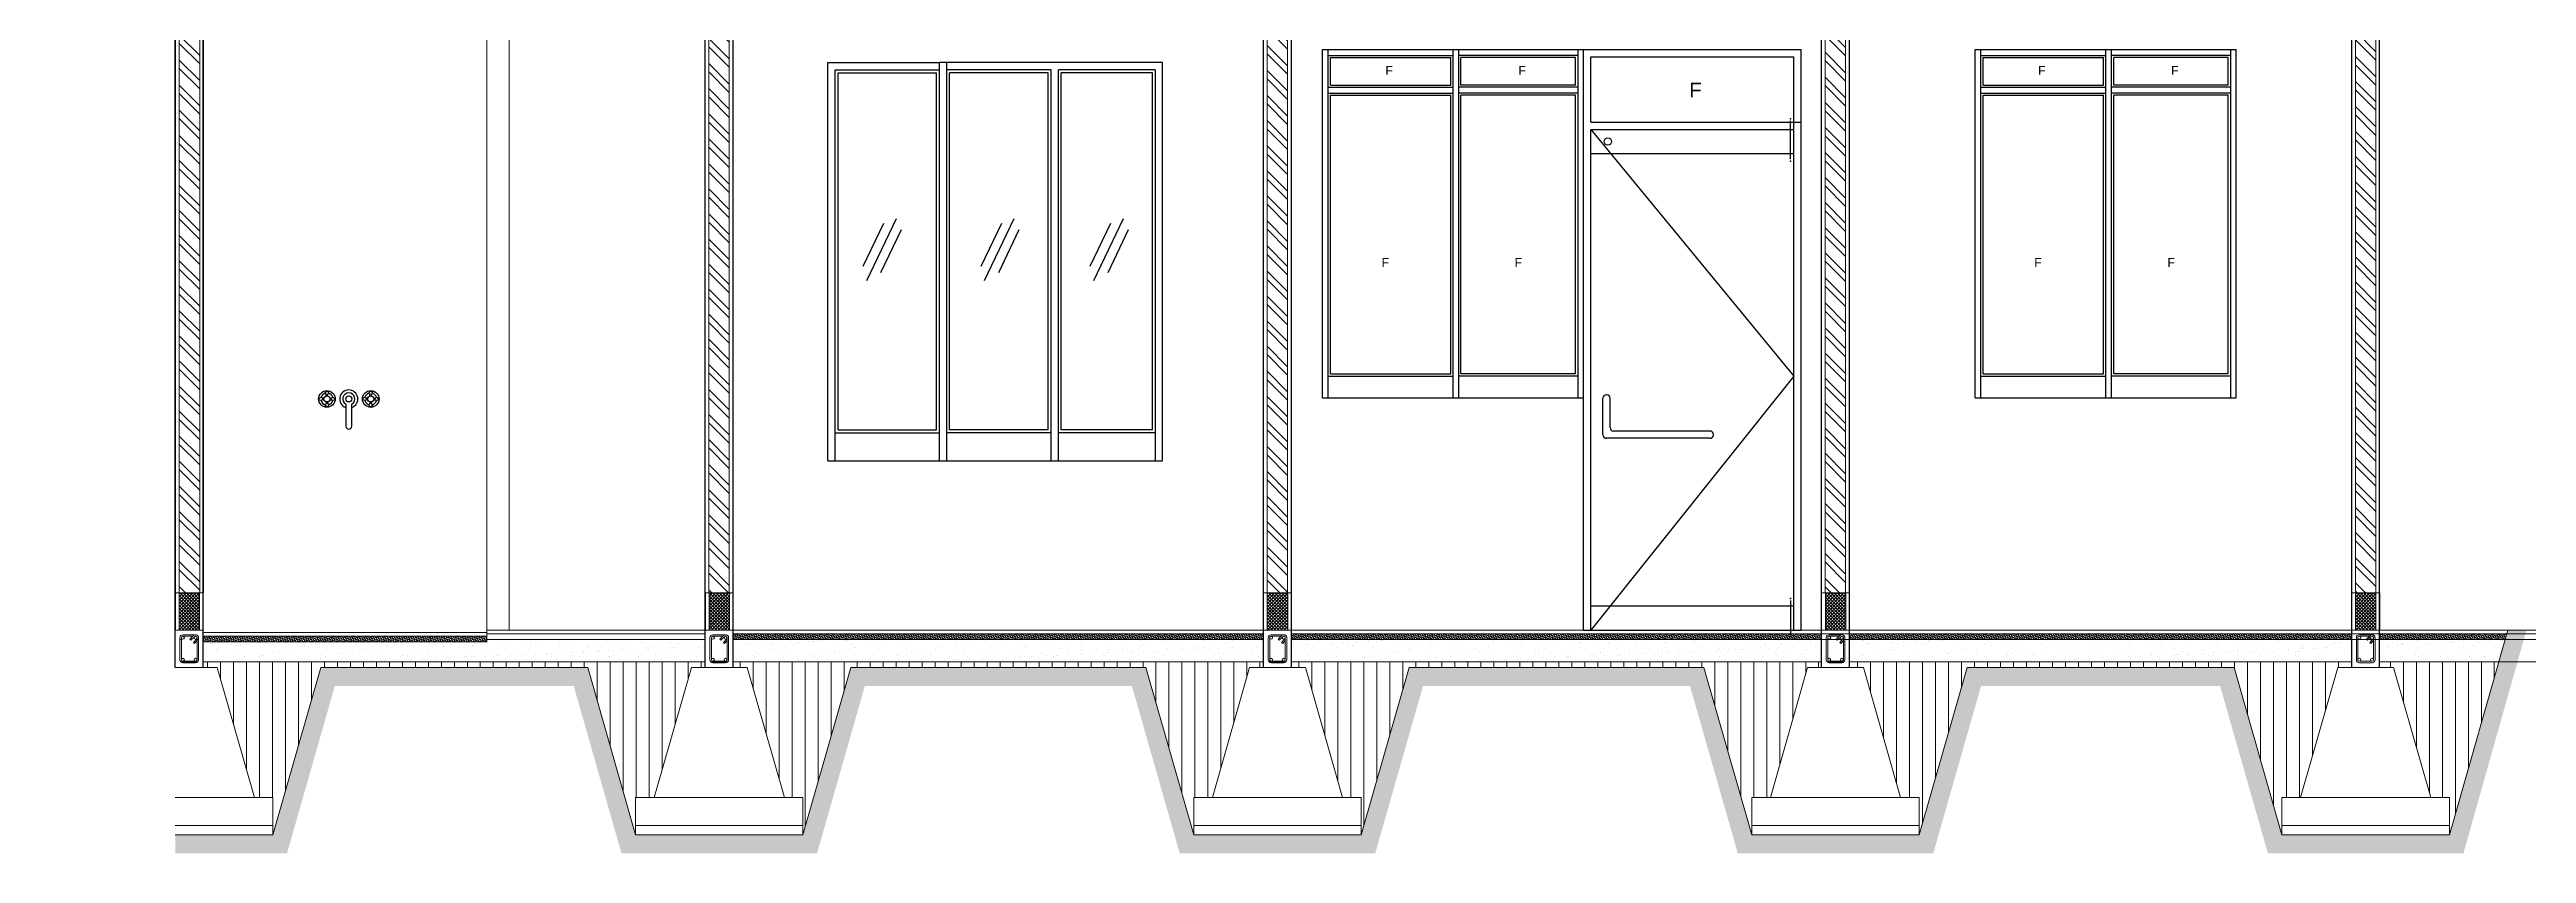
# Model space of a CAD drawing. Header units: millimetres. Extents: x -12161372 to 46643, y -9506984 to 15358.
# Drawn here: x 33932 to 35264, y 4066 to 4498 of the extents above; entities that cross this region are included whole.
import ezdxf

# ---------------------------------------------------------------- set-up
doc = ezdxf.new("R2010")
doc.units = ezdxf.units.MM
for name, color, linetype in [('A-Door', 160, 'Continuous'), ('NOITHAT', 21, 'Continuous'), ('sloof', 7, 'Continuous'), ('THIET-BI', 21, 'Continuous')]:
    doc.layers.add(name, color=color, linetype=linetype)
for name, color, linetype, lineweight in [('arsiran', 202, 'Continuous', 0), ('as', 7, 'Continuous', 0), ('atap', 220, 'Continuous', 0), ('bata', 249, 'Continuous', 9), ('detail balok', 7, 'Continuous', 9), ('dinding', 110, 'Continuous', 9), ('kolom', 150, 'Continuous', 13), ('pondasi', 7, 'Continuous', 13)]:
    doc.layers.add(name, color=color, linetype=linetype, lineweight=lineweight)
doc.styles.get("Standard").update_dxf_attribs({"font": 'arial.ttf'})

# ---------------------------------------------------------------- blocks, each defined once
blk = doc.blocks.new('*U171')
h = blk.add_hatch()
h.set_pattern_fill('ANSI37', color=256, scale=10)
h.set_pattern_definition([(45, (0, -112.2057), (-0.88388348, 0.88388348), []), (135, (0, -112.2057), (-0.88388348, -0.88388348), [])])
h.paths.add_polyline_path([(-12037, 6544.7), (-12026, 6544.7), (-12026, 6564.7), (-12037, 6564.7)])
at = {"layer": 'bata'}
blk.add_lwpolyline([(-12037, 6544.7), (-12037, 6564.7), (-12026, 6564.7), (-12026, 6544.7)], close=True, dxfattribs=at)
at = {"layer": 'dinding'}
blk.add_lwpolyline([(-12039, 6544.7), (-12039, 6564.7), (-12024, 6564.7), (-12024, 6544.7)], close=True, dxfattribs=at)
blk = doc.blocks.new('AE0C09')
for p, q in [((0, 0), (0, 2400)), ((0, 2400), (1800, 2400)), ((40, 0), (40, 2400)), ((900, 0), (900, 2400)), ((940, 0), (940, 2400)), ((1760, 2400), (1760, 0)), ((1800, 0), (1800, 2400)), ((40, 2360), (900, 2360)), ((55, 2345), (885, 2345)), ((55, 2155), (55, 2345)), ((885, 2155), (885, 2345)), ((1760, 2360), (940, 2360)), ((955, 2155), (955, 2345)), ((1745, 2345), (955, 2345)), ((1745, 2155), (1745, 2345)), ((40, 2140), (900, 2140)), ((40, 2100), (900, 2100)), ((55, 2155), (885, 2155)), ((55, 2085), (885, 2085)), ((55, 165), (55, 2085)), ((885, 165), (885, 2085)), ((1760, 2140), (940, 2140)), ((1760, 2100), (940, 2100)), ((1745, 2155), (955, 2155)), ((955, 165), (955, 2085)), ((1745, 2085), (955, 2085)), ((1745, 165), (1745, 2085)), ((0, 0), (1800, 0)), ((40, 150), (900, 150)), ((55, 165), (885, 165)), ((1760, 150), (940, 150)), ((1745, 165), (955, 165))]:
    blk.add_line(p, q)
for p in [(434, 2226), (1351, 2226), (408, 903), (1325, 903)]:
    blk.add_text('F', height=60).set_placement(p)
blk = doc.blocks.new('Faucet - Bathroom top')
for p, q in [((-4.107, 0.125), (-4.375, 0.125)), ((-3.75, 0.4788), (-3.75, 0.75)), ((-3.5, 0.482), (-3.5, 0.75)), ((-3.1461, 0.125), (-2.875, 0.125)), ((3.143, 0.125), (2.875, 0.125)), ((3.5, 0.4788), (3.5, 0.75)), ((3.75, 0.482), (3.75, 0.75)), ((4.1039, 0.125), (4.375, 0.125)), ((-4.1039, -0.125), (-4.375, -0.125)), ((-3.75, -0.4821), (-3.75, -0.75)), ((-3.5, -0.4789), (-3.5, -0.75)), ((-3.143, -0.125), (-2.875, -0.125)), ((-0.5, -0.8639), (-0.5, -4.5)), ((0.5, -4.5), (0.5, -0.8631)), ((3.1461, -0.125), (2.875, -0.125)), ((3.5, -0.4821), (3.5, -0.75)), ((3.75, -0.4789), (3.75, -0.75)), ((4.107, -0.125), (4.375, -0.125))]:
    blk.add_line(p, q)
for centre, radius in [((-3.625, 0), 1.375), ((-4.625, 0), 0.2795), ((-3.625, 0), 0.5), ((-3.625, 1), 0.2795), ((-2.625, 0), 0.2795), ((0, 0), 0.5), ((3.625, 0), 1.375), ((2.625, 0), 0.2795), ((3.625, 0), 0.5), ((3.625, 1), 0.2795), ((4.625, 0), 0.2795), ((-3.625, -1), 0.2795), ((3.625, -1), 0.2795)]:
    blk.add_circle(centre, radius)
for centre, radius, start, end in [((-3.625, 0), 1, 105.2407, 164.2093), ((-3.625, 0), 1, 16.44125, 74.07887), ((0, 0), 1.5, 289.6514, 250.3603), ((0, 0), 1, 300.3431, 239.7554), ((3.625, 0), 1, 106.12, 164.0884), ((3.625, 0), 1, 16.23422, 73.90469), ((-3.625, 0), 1, 196.2342, 253.9047), ((-3.625, 0), 1, 286.12, 344.0884), ((3.625, 0), 1, 196.4413, 254.0789), ((3.625, 0), 1, 285.2407, 344.2093), ((0, -4.5), 0.5, 180, 0)]:
    blk.add_arc(centre, radius, start, end)
blk = doc.blocks.new('AE0B03')
for p, q in [((0, 0), (0, 2400)), ((0, 2400), (900, 2400)), ((30, 2100), (30, 2370)), ((30, 2370), (870, 2370)), ((870, 0), (870, 2370)), ((900, 0), (900, 2400)), ((30, 2100), (900, 2100)), ((30, 2070), (870, 1050)), ((30, 2070), (870, 2070)), ((30, 0), (30, 2070)), ((855, 1947), (855, 2105)), ((30, 1970), (870, 1970)), ((870, 1050), (30, 0)), ((80, 807), (80, 959)), ((96, 973), (94, 973)), ((110, 837), (110, 959)), ((523, 823), (124, 823)), ((523, 793), (94, 793)), ((537, 809), (537, 807)), ((855, 122), (855, -16)), ((0, 0), (900, 0)), ((30, 100), (870, 100))]:
    blk.add_line(p, q)
blk.add_circle((100, 2020), 15)
for centre, start, end in [((94, 959), 90, 180), ((96, 959), 0, 90), ((124, 837), 180, 270), ((523, 809), 0, 90), ((94, 807), 180, 270), ((523, 807), 270, 0)]:
    blk.add_arc(centre, 14, start, end)
for p in [(855, 2114), (855, 1939), (855, 131), (855, -25)]:
    blk.add_point(p)
blk.add_text('F', height=60).set_placement((437, 2203))
blk = doc.blocks.new('AE0F01')
for p, q in [((0, 0), (0, 2140)), ((0, 2140), (600, 2140)), ((600, 0), (600, 2140)), ((1240, 2140), (600, 2140)), ((640, 0), (640, 2140)), ((1800, 2140), (1240, 2140)), ((1800, 0), (1800, 2140)), ((40, 0), (40, 2100)), ((40, 2100), (600, 2100)), ((55, 2085), (585, 2085)), ((55, 165), (55, 2085)), ((585, 165), (585, 2085)), ((1200, 2100), (640, 2100)), ((655, 165), (655, 2085)), ((1185, 2085), (655, 2085)), ((1185, 165), (1185, 2085)), ((1200, 0), (1200, 2100)), ((1760, 2100), (1240, 2100)), ((1240, 0), (1240, 2100)), ((1745, 2085), (1255, 2085)), ((1255, 165), (1255, 2085)), ((1745, 165), (1745, 2085)), ((1760, 2100), (1760, 0)), ((40, 150), (600, 150)), ((55, 165), (585, 165)), ((1200, 150), (640, 150)), ((1185, 165), (655, 165)), ((1760, 150), (1240, 150)), ((1745, 165), (1255, 165)), ((0, 0), (1800, 0))]:
    blk.add_line(p, q)
at = {"ltscale": 10}
for p, q in [((300, 1274), (189, 1043)), ((367, 1299), (208, 966)), ((394, 1240), (284, 1010)), ((933, 1274), (822, 1043)), ((1000, 1299), (841, 966)), ((1027, 1240), (918, 1010)), ((1520, 1274), (1409, 1043)), ((1587, 1299), (1428, 966)), ((1614, 1240), (1505, 1010))]:
    blk.add_line(p, q, dxfattribs=at)
blk = doc.blocks.new('*U172')
at = {"layer": 'arsiran'}
h = blk.add_hatch(dxfattribs=at)
h.set_pattern_fill('ANSI32', color=256)
h.set_pattern_definition([(45, (-2164.681, -4513.269), (-6.735192, 6.735192), []), (45, (-2160.191, -4513.269), (-6.735192, 6.735192), [])])
h.paths.add_polyline_path([(0, 5.5), (0, -5.5), (380, -5.5), (380, 5.5)])
blk.add_lwpolyline([(0, -5.5), (380, -5.5), (380, 5.5), (0, 5.5)], close=True, dxfattribs=at)
at = {"layer": 'dinding'}
blk.add_lwpolyline([(0, -7.5), (380, -7.5), (380, 7.5), (0, 7.5)], close=True, dxfattribs=at)

msp = doc.modelspace()

# ---------------------------------------------------------------- hatches: boundary and pattern name
at = {"layer": 'atap', "ltscale": 10}
h = msp.add_hatch(dxfattribs=at)
h.set_pattern_fill('AR-RSHKE', color=256)
h.paths.add_polyline_path([(35028.482, 4182.044), (35027.899, 4182.2), (35027.473, 4181.774), (35027.629, 4181.191), (35028.212, 4181.035), (35028.638, 4181.461)])
at = {"layer": 'pondasi', "ltscale": 10}
h = msp.add_hatch(dxfattribs=at)
h.set_pattern_fill('AR-PARQ1', color=256, scale=0.07)
h.set_pattern_definition([(90, (0, 1661.965), (-21.336, 21.336), [21.336, -21.336]), (90, (3.556, 1661.965), (-21.336, 21.336), [21.336, -21.336]), (90, (7.112, 1661.965), (-21.336, 21.336), [21.336, -21.336]), (90, (10.668, 1661.965), (-21.336, 21.336), [21.336, -21.336]), (90, (14.224, 1661.965), (-21.336, 21.336), [21.336, -21.336]), (90, (17.78, 1661.965), (-21.336, 21.336), [21.336, -21.336]), (90, (21.336, 1661.965), (-21.336, 21.336), [21.336, -21.336]), (0, (0, 1683.3), (21.336, -21.336), [21.336, -21.336]), (0, (0, 1686.857), (21.336, -21.336), [21.336, -21.336]), (0, (0, 1690.413), (21.336, -21.336), [21.336, -21.336]), (0, (0, 1693.969), (21.336, -21.336), [21.336, -21.336]), (0, (0, 1697.525), (21.336, -21.336), [21.336, -21.336]), (0, (0, 1701.08), (21.336, -21.336), [21.336, -21.336]), (0, (0, 1704.637), (21.336, -21.336), [21.336, -21.336])])
h.paths.add_polyline_path([(33999.66, 4075.56), (33999.66, 4065.56), (34059.703, 4065.56), (34085.417, 4155.56), (34213.826, 4155.56), (34239.54, 4065.56), (34344.626, 4065.56), (34370.34, 4155.56), (34513.903, 4155.56), (34539.617, 4065.56), (34644.703, 4065.56), (34670.417, 4155.56), (34813.903, 4155.56), (34839.617, 4065.56), (34944.703, 4065.56), (34970.417, 4155.56), (35098.903, 4155.56), (35124.617, 4065.56), (35229.703, 4065.56), (35263.589, 4185.56), (35253.589, 4185.56), (35222.16, 4075.56), (35132.16, 4075.56), (35106.446, 4165.56), (34962.874, 4165.56), (34937.16, 4075.56), (34847.16, 4075.56), (34821.446, 4165.56), (34662.874, 4165.56), (34637.16, 4075.56), (34547.16, 4075.56), (34521.446, 4165.56), (34362.797, 4165.56), (34337.083, 4075.56), (34247.083, 4075.56), (34221.369, 4165.56), (34077.874, 4165.56), (34052.16, 4075.56)])
h.paths.add_polyline_path([(33932.137, 4180.641), (33932.056, 4180.56), (33932.16, 4180.56)])
h = msp.add_hatch(dxfattribs=at)
h.set_pattern_fill('ANSI31', color=256, scale=2.2, angle=45)
h.set_pattern_definition([(90, (0, 1661.965), (-6.985, 9e-16), [])])
h.paths.add_polyline_path([(35132.16, 4075.56), (35132.16, 4095.56), (35142.16, 4095.56), (35162.16, 4165.56), (35169.66, 4165.56), (35169.66, 4168.56), (34899.66, 4168.56), (34899.66, 4165.56), (34907.16, 4165.56), (34927.16, 4095.56), (34937.16, 4095.56), (34937.16, 4075.56), (34962.874, 4165.56), (35106.446, 4165.56)])
h.paths.add_polyline_path([(35248.732, 4168.56), (35184.66, 4168.56), (35184.66, 4165.56), (35192.16, 4165.56), (35212.16, 4095.56), (35222.16, 4095.56), (35222.16, 4075.56)])
h.paths.add_polyline_path([(34847.16, 4075.56), (34847.16, 4095.56), (34857.16, 4095.56), (34877.16, 4165.56), (34884.66, 4165.56), (34884.66, 4168.56), (34599.66, 4168.56), (34599.66, 4165.56), (34607.16, 4165.56), (34627.16, 4095.56), (34637.16, 4095.56), (34637.16, 4075.56), (34662.874, 4165.56), (34821.446, 4165.56)])
h.paths.add_polyline_path([(34299.583, 4168.56), (34299.583, 4165.56), (34307.083, 4165.56), (34327.083, 4095.56), (34337.083, 4095.56), (34337.083, 4075.56), (34362.797, 4165.56), (34521.446, 4165.56), (34547.16, 4075.56), (34547.16, 4095.56), (34557.16, 4095.56), (34577.16, 4165.56), (34584.66, 4165.56), (34584.66, 4168.56)])
h.paths.add_polyline_path([(34247.083, 4075.56), (34247.083, 4095.56), (34257.083, 4095.56), (34277.083, 4165.56), (34284.583, 4165.56), (34284.583, 4168.56), (34014.66, 4168.56), (34014.66, 4165.56), (34022.16, 4165.56), (34042.16, 4095.56), (34052.16, 4095.56), (34052.16, 4075.56), (34077.874, 4165.56), (34221.369, 4165.56)])

# ---------------------------------------------------------------- linework, layer by layer
at = {"layer": 'as', "ltscale": 10}
for p, q in [((33999.66, 4185.56), (33999.66, 4406.717)), ((34014.66, 4185.56), (34014.66, 4406.717)), ((34584.66, 4185.56), (34584.66, 4406.717)), ((34599.66, 4185.56), (34599.66, 4406.717)), ((34884.66, 4185.56), (34884.66, 4406.717)), ((34899.66, 4185.56), (34899.66, 4406.717)), ((35169.66, 4185.56), (35169.66, 4406.717)), ((35184.66, 4185.56), (35184.66, 4406.717)), ((34009.143, 4182.304), (34007.508, 4180.662)), ((34009.974, 4182.004), (34008.075, 4180.097)), ((34294.066, 4182.304), (34292.431, 4180.662)), ((34294.897, 4182.004), (34292.998, 4180.097)), ((34594.143, 4182.304), (34592.508, 4180.662)), ((34594.974, 4182.004), (34593.075, 4180.097)), ((34894.143, 4182.304), (34892.508, 4180.662)), ((34894.974, 4182.004), (34893.075, 4180.097)), ((35179.143, 4182.304), (35177.508, 4180.662)), ((35179.974, 4182.004), (35178.075, 4180.097)), ((35253.589, 4185.56), (35222.16, 4075.56)), ((34007.508, 4180.662), (34008.075, 4180.097)), ((34011.149, 4180.918), (34009.398, 4178.875)), ((34010.005, 4178.354), (34009.398, 4178.875)), ((34011.368, 4179.945), (34010.005, 4178.354)), ((34292.431, 4180.662), (34292.998, 4180.097)), ((34296.072, 4180.918), (34294.321, 4178.875)), ((34294.928, 4178.354), (34294.321, 4178.875)), ((34296.291, 4179.945), (34294.928, 4178.354)), ((34592.508, 4180.662), (34593.075, 4180.097)), ((34596.149, 4180.918), (34594.398, 4178.875)), ((34595.005, 4178.354), (34594.398, 4178.875)), ((34596.368, 4179.945), (34595.005, 4178.354)), ((34892.508, 4180.662), (34893.075, 4180.097)), ((34896.149, 4180.918), (34894.398, 4178.875)), ((34895.005, 4178.354), (34894.398, 4178.875)), ((34896.368, 4179.945), (34895.005, 4178.354)), ((35177.508, 4180.662), (35178.075, 4180.097)), ((35180.842, 4180.56), (35179.398, 4178.875)), ((35180.005, 4178.354), (35179.398, 4178.875)), ((35181.368, 4179.945), (35180.005, 4178.354)), ((33999.66, 4165.56), (34022.16, 4165.56)), ((34022.16, 4165.56), (34042.16, 4095.56)), ((34077.874, 4165.56), (34052.16, 4075.56)), ((34221.369, 4165.56), (34247.083, 4075.56)), ((34277.083, 4165.56), (34257.083, 4095.56)), ((34277.083, 4165.56), (34307.083, 4165.56)), ((34307.083, 4165.56), (34327.083, 4095.56)), ((34362.797, 4165.56), (34337.083, 4075.56)), ((34521.446, 4165.56), (34547.16, 4075.56)), ((34577.16, 4165.56), (34557.16, 4095.56)), ((34577.16, 4165.56), (34607.16, 4165.56)), ((34607.16, 4165.56), (34627.16, 4095.56)), ((34662.874, 4165.56), (34637.16, 4075.56)), ((34821.446, 4165.56), (34847.16, 4075.56)), ((34877.16, 4165.56), (34857.16, 4095.56)), ((34877.16, 4165.56), (34907.16, 4165.56)), ((34907.16, 4165.56), (34927.16, 4095.56)), ((34962.874, 4165.56), (34937.16, 4075.56)), ((35106.446, 4165.56), (35132.16, 4075.56)), ((35162.16, 4165.56), (35142.16, 4095.56)), ((35162.16, 4165.56), (35192.16, 4165.56)), ((35192.16, 4165.56), (35212.16, 4095.56)), ((33999.66, 4095.56), (34042.16, 4095.56)), ((34052.16, 4095.56), (33999.66, 4095.56)), ((34052.16, 4075.56), (34052.16, 4095.56)), ((34337.083, 4095.56), (34247.083, 4095.56)), ((34247.083, 4095.56), (34247.083, 4075.56)), ((34257.083, 4095.56), (34327.083, 4095.56)), ((34337.083, 4075.56), (34337.083, 4095.56)), ((34637.16, 4095.56), (34547.16, 4095.56)), ((34547.16, 4095.56), (34547.16, 4075.56)), ((34557.16, 4095.56), (34627.16, 4095.56)), ((34637.16, 4075.56), (34637.16, 4095.56)), ((34937.16, 4095.56), (34847.16, 4095.56)), ((34847.16, 4095.56), (34847.16, 4075.56)), ((34857.16, 4095.56), (34927.16, 4095.56)), ((34937.16, 4075.56), (34937.16, 4095.56)), ((35222.16, 4095.56), (35132.16, 4095.56)), ((35132.16, 4095.56), (35132.16, 4075.56)), ((35142.16, 4095.56), (35212.16, 4095.56)), ((35222.16, 4075.56), (35222.16, 4095.56)), ((33999.66, 4080.56), (34052.16, 4080.56)), ((33999.66, 4075.56), (34052.16, 4075.56)), ((34247.083, 4080.56), (34337.083, 4080.56)), ((34247.083, 4075.56), (34337.083, 4075.56)), ((34547.16, 4080.56), (34637.16, 4080.56)), ((34547.16, 4075.56), (34637.16, 4075.56)), ((34847.16, 4080.56), (34937.16, 4080.56)), ((34847.16, 4075.56), (34937.16, 4075.56)), ((35132.16, 4080.56), (35222.16, 4080.56)), ((35132.16, 4075.56), (35222.16, 4075.56))]:
    msp.add_line(p, q, dxfattribs=at)
for points in [[(34001.16, 4185.56), (33999.66, 4185.56), (33999.66, 4165.56), (34014.66, 4165.56), (34014.66, 4185.56), (34013.16, 4185.56)], [(34286.083, 4185.56), (34284.583, 4185.56), (34284.583, 4165.56), (34299.583, 4165.56), (34299.583, 4185.56), (34298.083, 4185.56)], [(34586.16, 4185.56), (34584.66, 4185.56), (34584.66, 4165.56), (34599.66, 4165.56), (34599.66, 4185.56), (34598.16, 4185.56)], [(34884.66, 4185.56), (34884.66, 4165.56), (34899.66, 4165.56), (34899.66, 4185.56)], [(35171.16, 4185.56), (35169.66, 4185.56), (35169.66, 4165.56), (35184.66, 4165.56), (35184.66, 4185.56), (35183.16, 4185.56)]]:
    msp.add_lwpolyline(points, dxfattribs=at)
for points in [[(34010.568, 4183.068), (34003.768, 4183.068, 0.41421356), (34002.168, 4181.468), (34002.168, 4169.668, 0.41421356), (34003.768, 4168.068), (34010.568, 4168.068, 0.41421356), (34012.168, 4169.668), (34012.168, 4181.468, 0.41421356)], [(34295.491, 4183.068), (34288.691, 4183.068, 0.41421356), (34287.091, 4181.468), (34287.091, 4169.668, 0.41421356), (34288.691, 4168.068), (34295.491, 4168.068, 0.41421356), (34297.091, 4169.668), (34297.091, 4181.468, 0.41421356)], [(34595.568, 4183.068), (34588.768, 4183.068, 0.41421356), (34587.168, 4181.468), (34587.168, 4169.668, 0.41421356), (34588.768, 4168.068), (34595.568, 4168.068, 0.41421356), (34597.168, 4169.668), (34597.168, 4181.468, 0.41421356)], [(34895.568, 4183.068), (34888.768, 4183.068, 0.41421356), (34887.168, 4181.468), (34887.168, 4169.668, 0.41421356), (34888.768, 4168.068), (34895.568, 4168.068, 0.41421356), (34897.168, 4169.668), (34897.168, 4181.468, 0.41421356)], [(35180.568, 4183.068), (35173.768, 4183.068, 0.41421356), (35172.168, 4181.468), (35172.168, 4169.668, 0.41421356), (35173.768, 4168.068), (35180.568, 4168.068, 0.41421356), (35182.168, 4169.668), (35182.168, 4181.468, 0.41421356)]]:
    msp.add_lwpolyline(points, format="xyb", close=True, dxfattribs=at)
for points in [[(34009.108, 4182.268), (34003.768, 4182.268, 0.41421356), (34002.968, 4181.468), (34002.968, 4169.668, 0.41421356), (34003.768, 4168.868), (34010.568, 4168.868, 0.41421356), (34011.368, 4169.668), (34011.368, 4181.468, 0.41421356), (34010.568, 4182.268)], [(34294.031, 4182.268), (34288.691, 4182.268, 0.41421356), (34287.891, 4181.468), (34287.891, 4169.668, 0.41421356), (34288.691, 4168.868), (34295.491, 4168.868, 0.41421356), (34296.291, 4169.668), (34296.291, 4181.468, 0.41421356), (34295.491, 4182.268)], [(34594.108, 4182.268), (34588.768, 4182.268, 0.41421356), (34587.968, 4181.468), (34587.968, 4169.668, 0.41421356), (34588.768, 4168.868), (34595.568, 4168.868, 0.41421356), (34596.368, 4169.668), (34596.368, 4181.468, 0.41421356), (34595.568, 4182.268)], [(34894.108, 4182.268), (34888.768, 4182.268, 0.41421356), (34887.968, 4181.468), (34887.968, 4169.668, 0.41421356), (34888.768, 4168.868), (34895.568, 4168.868)], [(34896.134, 4169.102, 0.19891237), (34896.368, 4169.668), (34896.368, 4181.468, 0.41421356), (34895.568, 4182.268)], [(35179.108, 4182.268), (35173.768, 4182.268, 0.41421356), (35172.968, 4181.468), (35172.968, 4169.668, 0.41421356), (35173.768, 4168.868), (35180.568, 4168.868, 0.41421356), (35181.368, 4169.668), (35181.368, 4181.468, 0.41421356), (35180.568, 4182.268)]]:
    msp.add_lwpolyline(points, format="xyb", dxfattribs=at)
for centre in [(34003.76, 4181.46), (34010.56, 4181.46), (34010.56, 4181.46), (34288.683, 4181.46), (34295.483, 4181.46), (34295.483, 4181.46), (34588.76, 4181.46), (34595.56, 4181.46), (34595.56, 4181.46), (34888.76, 4181.46), (34895.56, 4181.46), (34895.56, 4181.46), (35173.76, 4181.46), (35180.56, 4181.46), (35180.56, 4181.46), (34003.76, 4169.66), (34010.56, 4169.66), (34288.683, 4169.66), (34295.483, 4169.66), (34588.76, 4169.66), (34595.56, 4169.66), (34888.76, 4169.66), (34895.56, 4169.66), (35173.76, 4169.66), (35180.56, 4169.66)]:
    msp.add_circle(centre, 0.8, dxfattribs=at)
for centre in [(34010.537, 4181.414), (34295.46, 4181.414), (34595.537, 4181.414), (34895.537, 4181.414), (35180.537, 4181.414)]:
    msp.add_arc(centre, 1.653, 350.61438, 147.438044, dxfattribs=at)
at = {"layer": 'detail balok', "ltscale": 10}
for p, q in [((33999.66, 4185.56), (34001.16, 4185.56)), ((34014.66, 4182.278), (34167.168, 4182.278)), ((34167.169, 4185.56), (34286.083, 4185.56)), ((34167.169, 4185.521), (36929.482, 4185.521)), ((34167.169, 4183.521), (34284.583, 4183.521)), ((34298.083, 4185.56), (34586.16, 4185.56)), ((34299.583, 4183.56), (34584.66, 4183.56)), ((34299.583, 4183.521), (34584.66, 4183.521)), ((34598.16, 4185.56), (34886.16, 4185.56)), ((34599.66, 4183.56), (34884.66, 4183.56)), ((34599.66, 4183.521), (36929.482, 4183.521)), ((34898.16, 4185.56), (35171.16, 4185.56)), ((34899.66, 4183.56), (35169.66, 4183.56)), ((35183.16, 4185.56), (36934.322, 4185.56)), ((35184.66, 4183.56), (36934.322, 4183.56)), ((34002.168, 4180.56), (34002.968, 4180.56)), ((34002.614, 4168.56), (34011.722, 4168.56)), ((34007.611, 4180.56), (34008.535, 4180.56)), ((34010.842, 4180.56), (34012.168, 4180.56)), ((34014.66, 4179.278), (34167.168, 4179.278)), ((34014.66, 4168.56), (34284.583, 4168.56)), ((34167.169, 4180.521), (34284.583, 4180.521)), ((34287.537, 4168.56), (34296.645, 4168.56)), ((34299.583, 4180.56), (34584.66, 4180.56)), ((34299.583, 4180.521), (34584.66, 4180.521)), ((34299.583, 4168.56), (34584.66, 4168.56)), ((34587.614, 4168.56), (34596.722, 4168.56)), ((34599.66, 4180.56), (34884.66, 4180.56)), ((34599.66, 4180.521), (36929.482, 4180.521)), ((34599.66, 4168.56), (34884.66, 4168.56)), ((34887.168, 4180.56), (34887.968, 4180.56)), ((34887.614, 4168.56), (34896.722, 4168.56)), ((34892.611, 4180.56), (34893.535, 4180.56)), ((34895.842, 4180.56), (34897.168, 4180.56)), ((34899.66, 4180.56), (35169.66, 4180.56)), ((34899.66, 4168.56), (35169.66, 4168.56)), ((35180.842, 4180.56), (35181.368, 4180.56)), ((35184.66, 4180.56), (36934.322, 4180.56)), ((35184.66, 4168.56), (36934.322, 4168.56))]:
    msp.add_line(p, q, dxfattribs=at)
at = {"layer": 'kolom', "ltscale": 10}
msp.add_line((35253.589, 4185.56), (35263.589, 4185.56), dxfattribs=at)
at = {"layer": 'NOITHAT', "ltscale": 10}
for p, q in [((33999.66, 4165.56), (33999.66, 4985.56)), ((34014.66, 4165.56), (34014.66, 4985.56)), ((34284.583, 4165.56), (34284.583, 4985.56)), ((34299.583, 4165.56), (34299.583, 4985.56)), ((34584.66, 4165.56), (34584.66, 4985.56)), ((34599.66, 4165.56), (34599.66, 4985.56)), ((34884.66, 4165.56), (34884.66, 4985.56)), ((34899.66, 4165.56), (34899.66, 4985.56)), ((35169.66, 4165.56), (35169.66, 4985.56)), ((35184.66, 4165.56), (35184.66, 4985.56))]:
    msp.add_line(p, q, dxfattribs=at)
at = {"layer": 'pondasi', "ltscale": 10}
for p, q in [((34167.169, 4185.56), (34167.169, 4605.56)), ((34179.169, 4185.56), (34179.169, 4605.56)), ((34014.66, 4184.278), (34167.168, 4184.239)), ((34014.891, 4182.124), (34014.66, 4182.185)), ((34015.161, 4181.851), (34014.66, 4181.985)), ((34014.89, 4180.842), (34015.317, 4181.269)), ((34015.161, 4181.851), (34015.587, 4182.278)), ((34015.317, 4181.269), (34015.161, 4181.851)), ((34015.9, 4181.112), (34015.317, 4181.269)), ((34016.17, 4182.122), (34015.587, 4182.278)), ((34015.587, 4182.278), (34015.587, 4182.278)), ((34015.9, 4181.113), (34016.326, 4181.539)), ((34016.056, 4180.53), (34015.9, 4181.112)), ((34016.17, 4182.122), (34016.326, 4182.278)), ((34016.326, 4181.539), (34016.17, 4182.122)), ((34016.909, 4181.383), (34016.326, 4181.539)), ((34016.909, 4181.383), (34017.335, 4181.81)), ((34017.065, 4180.8), (34016.909, 4181.383)), ((34017.335, 4181.809), (34017.21, 4182.278)), ((34017.918, 4181.653), (34017.335, 4181.809)), ((34017.648, 4180.644), (34018.074, 4181.071)), ((34017.918, 4181.653), (34018.345, 4182.08)), ((34018.074, 4181.071), (34017.918, 4181.653)), ((34018.657, 4180.914), (34018.074, 4181.071)), ((34018.345, 4182.08), (34018.292, 4182.278)), ((34018.927, 4181.924), (34018.345, 4182.08)), ((34018.657, 4180.915), (34019.084, 4181.341)), ((34018.927, 4181.924), (34019.282, 4182.278)), ((34019.083, 4181.341), (34018.927, 4181.924)), ((34019.666, 4181.185), (34019.084, 4181.341)), ((34019.937, 4182.194), (34019.624, 4182.278)), ((34019.666, 4181.185), (34020.093, 4181.612)), ((34019.822, 4180.602), (34019.666, 4181.185)), ((34019.937, 4182.194), (34020.02, 4182.278)), ((34020.093, 4181.611), (34019.937, 4182.194)), ((34020.676, 4181.455), (34020.093, 4181.611)), ((34020.675, 4181.455), (34021.102, 4181.882)), ((34020.832, 4180.873), (34020.675, 4181.455)), ((34021.102, 4181.882), (34020.996, 4182.278)), ((34021.685, 4181.726), (34021.102, 4181.882)), ((34021.414, 4180.717), (34021.841, 4181.143)), ((34021.685, 4181.726), (34022.111, 4182.152)), ((34021.841, 4181.143), (34021.685, 4181.726)), ((34022.424, 4180.987), (34021.841, 4181.143)), ((34022.111, 4182.152), (34022.078, 4182.278)), ((34022.694, 4181.996), (34022.111, 4182.152)), ((34022.424, 4180.987), (34022.85, 4181.414)), ((34022.694, 4181.996), (34022.976, 4182.278)), ((34022.85, 4181.413), (34022.694, 4181.996)), ((34023.433, 4181.257), (34022.85, 4181.413)), ((34023.433, 4181.257), (34023.859, 4181.684)), ((34023.589, 4180.675), (34023.433, 4181.257)), ((34023.703, 4182.267), (34023.661, 4182.278)), ((34023.703, 4182.267), (34023.715, 4182.278)), ((34023.859, 4181.684), (34023.703, 4182.267)), ((34024.442, 4181.528), (34023.859, 4181.684)), ((34024.442, 4181.528), (34024.869, 4181.954)), ((34024.598, 4180.945), (34024.442, 4181.528)), ((34024.869, 4181.954), (34024.782, 4182.278)), ((34025.451, 4181.798), (34024.869, 4181.954)), ((34025.181, 4180.789), (34025.607, 4181.216)), ((34025.451, 4181.798), (34025.878, 4182.225)), ((34025.607, 4181.215), (34025.451, 4181.798)), ((34026.19, 4181.059), (34025.608, 4181.215)), ((34025.878, 4182.225), (34025.864, 4182.278)), ((34026.461, 4182.069), (34025.878, 4182.225)), ((34026.19, 4181.059), (34026.617, 4181.486)), ((34026.346, 4180.477), (34026.19, 4181.059)), ((34026.461, 4182.069), (34026.67, 4182.278)), ((34026.617, 4181.486), (34026.461, 4182.069)), ((34027.199, 4181.33), (34026.617, 4181.486)), ((34027.199, 4181.33), (34027.626, 4181.756)), ((34027.355, 4180.747), (34027.199, 4181.33)), ((34027.626, 4181.756), (34027.486, 4182.278)), ((34028.209, 4181.6), (34027.626, 4181.756)), ((34027.938, 4180.591), (34028.365, 4181.018)), ((34028.209, 4181.6), (34028.635, 4182.027)), ((34028.365, 4181.018), (34028.209, 4181.6)), ((34028.948, 4180.861), (34028.365, 4181.018)), ((34028.635, 4182.027), (34028.568, 4182.278)), ((34029.218, 4181.871), (34028.635, 4182.027)), ((34028.947, 4180.861), (34029.374, 4181.288)), ((34029.218, 4181.871), (34029.625, 4182.278)), ((34029.374, 4181.288), (34029.218, 4181.871)), ((34029.957, 4181.132), (34029.374, 4181.288)), ((34030.227, 4182.141), (34029.716, 4182.278)), ((34029.957, 4181.132), (34030.383, 4181.558)), ((34030.113, 4180.549), (34029.957, 4181.132)), ((34030.227, 4182.141), (34030.364, 4182.278)), ((34030.383, 4181.558), (34030.227, 4182.141)), ((34030.966, 4181.402), (34030.383, 4181.558)), ((34030.966, 4181.402), (34031.393, 4181.829)), ((34031.122, 4180.82), (34030.966, 4181.402)), ((34031.392, 4181.829), (34031.272, 4182.278)), ((34031.975, 4181.673), (34031.393, 4181.829)), ((34031.705, 4180.664), (34032.131, 4181.09)), ((34031.975, 4181.673), (34032.402, 4182.099)), ((34032.131, 4181.09), (34031.975, 4181.673)), ((34032.714, 4180.934), (34032.131, 4181.09)), ((34032.402, 4182.099), (34032.354, 4182.278)), ((34032.985, 4181.943), (34032.402, 4182.099)), ((34032.714, 4180.934), (34033.141, 4181.361)), ((34033.141, 4181.36), (34032.984, 4181.943)), ((34032.985, 4181.943), (34033.319, 4182.278)), ((34033.723, 4181.204), (34033.141, 4181.36)), ((34033.723, 4181.204), (34034.15, 4181.631)), ((34033.879, 4180.622), (34033.723, 4181.204)), ((34033.994, 4182.214), (34033.753, 4182.278)), ((34033.994, 4182.214), (34034.058, 4182.278)), ((34034.15, 4181.631), (34033.994, 4182.214)), ((34034.733, 4181.475), (34034.15, 4181.631)), ((34034.733, 4181.475), (34035.159, 4181.901)), ((34034.889, 4180.892), (34034.733, 4181.475)), ((34035.159, 4181.901), (34035.058, 4182.278)), ((34035.742, 4181.745), (34035.159, 4181.901)), ((34035.471, 4180.736), (34035.898, 4181.163)), ((34035.742, 4181.745), (34036.168, 4182.172)), ((34035.898, 4181.162), (34035.742, 4181.745)), ((34036.481, 4181.006), (34035.898, 4181.162)), ((34036.168, 4182.172), (34036.14, 4182.278)), ((34036.751, 4182.016), (34036.168, 4182.172)), ((34036.481, 4181.006), (34036.907, 4181.433)), ((34036.751, 4182.016), (34037.013, 4182.278)), ((34036.907, 4181.433), (34036.751, 4182.016)), ((34037.49, 4181.277), (34036.907, 4181.433)), ((34037.49, 4181.277), (34037.917, 4181.703)), ((34037.646, 4180.694), (34037.49, 4181.277)), ((34037.916, 4181.703), (34037.762, 4182.278)), ((34038.499, 4181.547), (34037.917, 4181.703)), ((34038.499, 4181.547), (34038.926, 4181.974)), ((34038.655, 4180.964), (34038.499, 4181.547)), ((34038.926, 4181.974), (34038.844, 4182.278)), ((34039.509, 4181.818), (34038.926, 4181.974)), ((34039.238, 4180.808), (34039.665, 4181.235)), ((34039.508, 4181.818), (34039.935, 4182.244)), ((34039.665, 4181.235), (34039.508, 4181.818)), ((34040.247, 4181.079), (34039.665, 4181.235)), ((34039.935, 4182.244), (34039.926, 4182.278)), ((34040.518, 4182.088), (34039.935, 4182.244)), ((34040.247, 4181.079), (34040.674, 4181.505)), ((34040.403, 4180.496), (34040.247, 4181.079)), ((34040.518, 4182.088), (34040.708, 4182.278)), ((34040.674, 4181.505), (34040.518, 4182.088)), ((34041.257, 4181.349), (34040.674, 4181.505)), ((34041.413, 4180.766), (34041.256, 4181.349)), ((34041.257, 4181.349), (34041.683, 4181.776)), ((34041.683, 4181.776), (34041.548, 4182.278)), ((34042.266, 4181.62), (34041.683, 4181.776)), ((34041.995, 4180.61), (34042.422, 4181.037)), ((34042.266, 4181.62), (34042.692, 4182.046)), ((34042.422, 4181.037), (34042.266, 4181.62)), ((34043.005, 4180.881), (34042.422, 4181.037)), ((34042.692, 4182.046), (34042.63, 4182.278)), ((34043.275, 4181.89), (34042.692, 4182.046)), ((34043.005, 4180.881), (34043.431, 4181.307)), ((34043.275, 4181.89), (34043.663, 4182.278)), ((34043.431, 4181.307), (34043.275, 4181.89)), ((34044.014, 4181.151), (34043.431, 4181.307)), ((34044.284, 4182.16), (34043.846, 4182.278)), ((34044.014, 4181.151), (34044.44, 4181.578)), ((34044.17, 4180.569), (34044.014, 4181.151)), ((34044.284, 4182.161), (34044.402, 4182.278)), ((34044.44, 4181.578), (34044.284, 4182.16)), ((34045.023, 4181.422), (34044.441, 4181.578)), ((34045.023, 4181.422), (34045.45, 4181.848)), ((34045.179, 4180.839), (34045.023, 4181.422)), ((34045.45, 4181.848), (34045.334, 4182.278)), ((34046.032, 4181.692), (34045.45, 4181.848)), ((34045.762, 4180.683), (34046.189, 4181.11)), ((34046.032, 4181.692), (34046.459, 4182.119)), ((34046.188, 4181.109), (34046.032, 4181.692)), ((34046.771, 4180.953), (34046.189, 4181.109)), ((34046.459, 4182.119), (34046.416, 4182.278)), ((34047.042, 4181.963), (34046.459, 4182.119)), ((34046.771, 4180.953), (34047.198, 4181.38)), ((34047.042, 4181.963), (34047.357, 4182.278)), ((34047.198, 4181.38), (34047.042, 4181.963)), ((34047.781, 4181.224), (34047.198, 4181.38)), ((34047.78, 4181.224), (34048.207, 4181.65)), ((34047.937, 4180.641), (34047.78, 4181.224)), ((34048.051, 4182.233), (34047.883, 4182.278)), ((34048.051, 4182.233), (34048.096, 4182.278)), ((34048.207, 4181.65), (34048.051, 4182.233)), ((34048.79, 4181.494), (34048.207, 4181.65)), ((34048.79, 4181.494), (34049.216, 4181.921)), ((34048.946, 4180.911), (34048.79, 4181.494)), ((34049.216, 4181.921), (34049.12, 4182.278)), ((34049.799, 4181.765), (34049.216, 4181.921)), ((34049.529, 4180.755), (34049.955, 4181.182)), ((34049.799, 4181.765), (34050.226, 4182.191)), ((34049.955, 4181.182), (34049.799, 4181.765)), ((34050.538, 4181.026), (34049.955, 4181.182)), ((34050.225, 4182.191), (34050.202, 4182.278)), ((34050.808, 4182.035), (34050.226, 4182.191)), ((34050.538, 4181.026), (34050.964, 4181.452)), ((34050.694, 4180.443), (34050.538, 4181.026)), ((34050.808, 4182.035), (34051.051, 4182.278)), ((34050.964, 4181.452), (34050.808, 4182.035)), ((34051.547, 4181.296), (34050.964, 4181.452)), ((34051.547, 4181.296), (34051.974, 4181.723)), ((34051.703, 4180.713), (34051.547, 4181.296)), ((34051.974, 4181.723), (34051.825, 4182.278)), ((34052.556, 4181.567), (34051.974, 4181.723)), ((34052.556, 4181.567), (34052.983, 4181.993)), ((34052.712, 4180.984), (34052.556, 4181.567)), ((34052.983, 4181.993), (34052.907, 4182.278)), ((34053.566, 4181.837), (34052.983, 4181.993)), ((34053.295, 4180.828), (34053.722, 4181.254)), ((34053.566, 4181.837), (34053.992, 4182.264)), ((34053.722, 4181.254), (34053.566, 4181.837)), ((34054.304, 4181.098), (34053.722, 4181.254)), ((34053.992, 4182.264), (34053.988, 4182.278)), ((34054.575, 4182.107), (34053.992, 4182.264)), ((34054.304, 4181.098), (34054.731, 4181.525)), ((34054.46, 4180.515), (34054.304, 4181.098)), ((34054.575, 4182.108), (34054.745, 4182.278)), ((34054.731, 4181.525), (34054.575, 4182.107)), ((34055.314, 4181.369), (34054.731, 4181.525)), ((34055.314, 4181.369), (34055.74, 4181.795)), ((34055.47, 4180.786), (34055.314, 4181.369)), ((34055.74, 4181.795), (34055.611, 4182.278)), ((34056.323, 4181.639), (34055.74, 4181.795)), ((34056.053, 4180.63), (34056.479, 4181.056)), ((34056.323, 4181.639), (34056.749, 4182.066)), ((34056.479, 4181.056), (34056.323, 4181.639)), ((34057.062, 4180.9), (34056.479, 4181.056)), ((34056.749, 4182.066), (34056.693, 4182.278)), ((34057.332, 4181.909), (34056.75, 4182.066)), ((34057.062, 4180.9), (34057.488, 4181.327)), ((34057.332, 4181.91), (34057.701, 4182.278)), ((34057.488, 4181.327), (34057.332, 4181.909)), ((34058.071, 4181.171), (34057.488, 4181.327)), ((34058.342, 4182.18), (34057.975, 4182.278)), ((34058.071, 4181.171), (34058.498, 4181.597)), ((34058.227, 4180.588), (34058.071, 4181.171)), ((34058.341, 4182.18), (34058.439, 4182.278)), ((34058.498, 4181.597), (34058.341, 4182.18)), ((34059.08, 4181.441), (34058.498, 4181.597)), ((34059.08, 4181.441), (34059.507, 4181.868)), ((34059.236, 4180.858), (34059.08, 4181.441)), ((34059.507, 4181.868), (34059.397, 4182.278)), ((34060.09, 4181.712), (34059.507, 4181.868)), ((34059.819, 4180.702), (34060.246, 4181.129)), ((34060.246, 4181.129), (34060.089, 4181.712)), ((34060.09, 4181.712), (34060.516, 4182.138)), ((34060.828, 4180.973), (34060.246, 4181.129)), ((34060.516, 4182.138), (34060.479, 4182.278)), ((34061.099, 4181.982), (34060.516, 4182.138)), ((34060.828, 4180.973), (34061.255, 4181.399)), ((34061.099, 4181.982), (34061.395, 4182.278)), ((34061.255, 4181.399), (34061.099, 4181.982)), ((34061.838, 4181.243), (34061.255, 4181.399)), ((34061.838, 4181.243), (34062.264, 4181.67)), ((34061.994, 4180.66), (34061.838, 4181.243)), ((34062.108, 4182.252), (34062.012, 4182.278)), ((34062.108, 4182.252), (34062.134, 4182.278)), ((34062.264, 4181.67), (34062.108, 4182.252)), ((34062.847, 4181.514), (34062.264, 4181.67)), ((34062.847, 4181.514), (34063.273, 4181.94)), ((34063.003, 4180.931), (34062.847, 4181.514)), ((34063.273, 4181.94), (34063.183, 4182.278)), ((34063.856, 4181.784), (34063.273, 4181.94)), ((34063.586, 4180.775), (34064.012, 4181.201)), ((34063.856, 4181.784), (34064.283, 4182.211)), ((34064.012, 4181.201), (34063.856, 4181.784)), ((34064.595, 4181.045), (34064.012, 4181.201)), ((34064.283, 4182.211), (34064.265, 4182.278)), ((34064.865, 4182.054), (34064.283, 4182.211)), ((34064.595, 4181.045), (34065.022, 4181.472)), ((34064.751, 4180.462), (34064.595, 4181.045)), ((34064.865, 4182.055), (34065.089, 4182.278)), ((34065.021, 4181.472), (34064.865, 4182.054)), ((34065.604, 4181.316), (34065.022, 4181.472)), ((34065.604, 4181.316), (34066.031, 4181.742)), ((34065.76, 4180.733), (34065.604, 4181.316)), ((34066.031, 4181.742), (34065.887, 4182.278)), ((34066.614, 4181.586), (34066.031, 4181.742)), ((34066.613, 4181.586), (34067.04, 4182.013)), ((34066.77, 4181.003), (34066.613, 4181.586)), ((34067.04, 4182.013), (34066.969, 4182.278)), ((34067.623, 4181.856), (34067.04, 4182.013)), ((34067.352, 4180.847), (34067.779, 4181.274)), ((34067.623, 4181.857), (34068.044, 4182.278)), ((34067.779, 4181.274), (34067.623, 4181.856)), ((34068.362, 4181.118), (34067.779, 4181.274)), ((34068.632, 4182.127), (34068.068, 4182.278)), ((34068.518, 4180.535), (34068.361, 4181.118)), ((34068.362, 4181.118), (34068.788, 4181.544)), ((34068.632, 4182.127), (34068.783, 4182.278)), ((34068.788, 4181.544), (34068.632, 4182.127)), ((34069.371, 4181.388), (34068.788, 4181.544)), ((34069.371, 4181.388), (34069.797, 4181.815)), ((34069.527, 4180.805), (34069.371, 4181.388)), ((34069.797, 4181.815), (34069.673, 4182.278)), ((34070.38, 4181.658), (34069.797, 4181.815)), ((34070.11, 4180.649), (34070.536, 4181.076)), ((34070.38, 4181.659), (34070.807, 4182.085)), ((34070.536, 4181.076), (34070.38, 4181.658)), ((34071.119, 4180.92), (34070.536, 4181.076)), ((34070.807, 4182.085), (34070.755, 4182.278)), ((34071.389, 4181.929), (34070.807, 4182.085)), ((34071.119, 4180.92), (34071.545, 4181.346)), ((34071.389, 4181.929), (34071.738, 4182.278)), ((34071.545, 4181.346), (34071.389, 4181.929)), ((34072.128, 4181.19), (34071.546, 4181.346)), ((34072.399, 4182.199), (34072.105, 4182.278)), ((34072.128, 4181.19), (34072.555, 4181.617)), ((34072.284, 4180.607), (34072.128, 4181.19)), ((34072.399, 4182.199), (34072.477, 4182.278)), ((34072.555, 4181.617), (34072.399, 4182.199)), ((34073.137, 4181.46), (34072.555, 4181.617)), ((34073.137, 4181.461), (34073.564, 4181.887)), ((34073.293, 4180.878), (34073.137, 4181.46)), ((34073.564, 4181.887), (34073.459, 4182.278)), ((34074.147, 4181.731), (34073.564, 4181.887)), ((34073.876, 4180.722), (34074.303, 4181.148)), ((34074.147, 4181.731), (34074.573, 4182.158)), ((34074.303, 4181.148), (34074.147, 4181.731)), ((34074.886, 4180.992), (34074.303, 4181.148)), ((34074.573, 4182.157), (34074.541, 4182.278)), ((34075.156, 4182.001), (34074.573, 4182.157)), ((34074.885, 4180.992), (34075.312, 4181.419)), ((34075.156, 4182.001), (34075.432, 4182.278)), ((34075.312, 4181.419), (34075.156, 4182.001)), ((34075.895, 4181.263), (34075.312, 4181.419)), ((34075.895, 4181.263), (34076.321, 4181.689)), ((34076.051, 4180.68), (34075.895, 4181.263)), ((34076.165, 4182.272), (34076.142, 4182.278)), ((34076.165, 4182.272), (34076.171, 4182.278)), ((34076.321, 4181.689), (34076.165, 4182.272)), ((34076.904, 4181.533), (34076.321, 4181.689)), ((34076.904, 4181.533), (34077.331, 4181.96)), ((34077.06, 4180.95), (34076.904, 4181.533)), ((34077.331, 4181.96), (34077.245, 4182.278)), ((34077.913, 4181.803), (34077.331, 4181.96)), ((34077.643, 4180.794), (34078.069, 4181.221)), ((34077.913, 4181.803), (34078.34, 4182.23)), ((34078.069, 4181.221), (34077.913, 4181.803)), ((34078.652, 4181.065), (34078.069, 4181.221)), ((34078.34, 4182.23), (34078.327, 4182.278)), ((34078.923, 4182.074), (34078.34, 4182.23)), ((34078.652, 4181.065), (34079.079, 4181.491)), ((34078.808, 4180.482), (34078.652, 4181.065)), ((34079.079, 4181.491), (34078.922, 4182.074)), ((34078.923, 4182.074), (34079.127, 4182.278)), ((34079.661, 4181.335), (34079.079, 4181.491)), ((34079.661, 4181.335), (34080.088, 4181.762)), ((34079.817, 4180.752), (34079.661, 4181.335)), ((34080.088, 4181.762), (34079.949, 4182.278)), ((34080.671, 4181.605), (34080.088, 4181.762)), ((34080.4, 4180.596), (34080.827, 4181.023)), ((34080.671, 4181.606), (34081.097, 4182.032)), ((34080.827, 4181.023), (34080.671, 4181.605)), ((34081.409, 4180.867), (34080.827, 4181.023)), ((34081.097, 4182.032), (34081.031, 4182.278)), ((34081.68, 4181.876), (34081.097, 4182.032)), ((34081.409, 4180.867), (34081.836, 4181.293)), ((34081.68, 4181.876), (34082.082, 4182.278)), ((34081.836, 4181.293), (34081.68, 4181.876)), ((34082.419, 4181.137), (34081.836, 4181.293)), ((34082.689, 4182.146), (34082.198, 4182.278)), ((34082.419, 4181.137), (34082.845, 4181.564)), ((34082.575, 4180.554), (34082.419, 4181.137)), ((34082.689, 4182.146), (34082.821, 4182.278)), ((34082.845, 4181.564), (34082.689, 4182.146)), ((34083.428, 4181.407), (34082.845, 4181.564)), ((34083.428, 4181.408), (34083.855, 4181.834)), ((34083.584, 4180.825), (34083.428, 4181.407)), ((34083.854, 4181.834), (34083.735, 4182.278)), ((34084.437, 4181.678), (34083.855, 4181.834)), ((34084.167, 4180.669), (34084.593, 4181.095)), ((34084.437, 4181.678), (34084.864, 4182.105)), ((34084.593, 4181.095), (34084.437, 4181.678)), ((34085.176, 4180.939), (34084.593, 4181.095)), ((34084.864, 4182.104), (34084.817, 4182.278)), ((34085.447, 4181.948), (34084.864, 4182.104)), ((34085.176, 4180.939), (34085.603, 4181.366)), ((34085.446, 4181.948), (34085.776, 4182.278)), ((34085.603, 4181.366), (34085.446, 4181.948)), ((34086.185, 4181.209), (34085.603, 4181.366)), ((34086.185, 4181.21), (34086.612, 4181.636)), ((34086.341, 4180.627), (34086.185, 4181.209)), ((34086.456, 4182.219), (34086.235, 4182.278)), ((34086.456, 4182.219), (34086.515, 4182.278)), ((34086.612, 4181.636), (34086.456, 4182.219)), ((34087.195, 4181.48), (34086.612, 4181.636)), ((34087.351, 4180.897), (34087.194, 4181.48)), ((34087.195, 4181.48), (34087.621, 4181.907)), ((34087.621, 4181.906), (34087.521, 4182.278)), ((34088.204, 4181.75), (34087.621, 4181.906)), ((34087.933, 4180.741), (34088.36, 4181.168)), ((34088.204, 4181.75), (34088.63, 4182.177)), ((34088.36, 4181.168), (34088.204, 4181.75)), ((34088.943, 4181.012), (34088.36, 4181.168)), ((34088.63, 4182.177), (34088.603, 4182.278)), ((34089.213, 4182.021), (34088.63, 4182.177)), ((34088.943, 4181.012), (34089.369, 4181.438)), ((34089.213, 4182.021), (34089.47, 4182.278)), ((34089.369, 4181.438), (34089.213, 4182.021)), ((34089.952, 4181.282), (34089.369, 4181.438)), ((34089.952, 4181.282), (34090.378, 4181.709)), ((34090.108, 4180.699), (34089.952, 4181.282)), ((34090.378, 4181.708), (34090.226, 4182.278)), ((34090.961, 4181.552), (34090.379, 4181.708)), ((34090.961, 4181.552), (34091.388, 4181.979)), ((34091.117, 4180.97), (34090.961, 4181.552)), ((34091.388, 4181.979), (34091.308, 4182.278)), ((34091.97, 4181.823), (34091.388, 4181.979)), ((34091.7, 4180.814), (34092.127, 4181.24)), ((34091.97, 4181.823), (34092.397, 4182.249)), ((34092.126, 4181.24), (34091.97, 4181.823)), ((34092.709, 4181.084), (34092.127, 4181.24)), ((34092.397, 4182.249), (34092.389, 4182.278)), ((34092.98, 4182.093), (34092.397, 4182.249)), ((34092.709, 4181.084), (34093.136, 4181.511)), ((34092.865, 4180.501), (34092.709, 4181.084)), ((34092.98, 4182.093), (34093.164, 4182.278)), ((34093.136, 4181.511), (34092.98, 4182.093)), ((34093.719, 4181.354), (34093.136, 4181.511)), ((34093.718, 4181.355), (34094.145, 4181.781)), ((34093.875, 4180.772), (34093.718, 4181.354)), ((34094.145, 4181.781), (34094.012, 4182.278)), ((34094.728, 4181.625), (34094.145, 4181.781)), ((34094.457, 4180.616), (34094.884, 4181.042)), ((34094.728, 4181.625), (34095.154, 4182.052)), ((34094.884, 4181.042), (34094.728, 4181.625)), ((34095.467, 4180.886), (34094.884, 4181.042)), ((34095.154, 4182.051), (34095.094, 4182.278)), ((34095.737, 4181.895), (34095.154, 4182.051)), ((34095.467, 4180.886), (34095.893, 4181.313)), ((34095.737, 4181.895), (34096.12, 4182.278)), ((34095.893, 4181.313), (34095.737, 4181.895)), ((34096.476, 4181.156), (34095.893, 4181.313)), ((34096.746, 4182.166), (34096.327, 4182.278)), ((34096.476, 4181.157), (34096.902, 4181.583)), ((34096.632, 4180.574), (34096.476, 4181.156)), ((34096.746, 4182.166), (34096.858, 4182.278)), ((34096.902, 4181.583), (34096.746, 4182.166)), ((34097.485, 4181.427), (34096.902, 4181.583)), ((34097.485, 4181.427), (34097.912, 4181.854)), ((34097.641, 4180.844), (34097.485, 4181.427)), ((34097.912, 4181.853), (34097.798, 4182.278)), ((34098.494, 4181.697), (34097.912, 4181.853)), ((34098.224, 4180.688), (34098.65, 4181.115)), ((34098.494, 4181.697), (34098.921, 4182.124)), ((34098.65, 4181.115), (34098.494, 4181.697)), ((34099.233, 4180.958), (34098.651, 4181.115)), ((34098.921, 4182.124), (34098.88, 4182.278)), ((34099.504, 4181.968), (34098.921, 4182.124)), ((34099.233, 4180.959), (34099.66, 4181.385)), ((34099.504, 4181.968), (34099.814, 4182.278)), ((34099.66, 4181.385), (34099.504, 4181.968)), ((34100.242, 4181.229), (34099.66, 4181.385)), ((34100.242, 4181.229), (34100.669, 4181.656)), ((34100.398, 4180.646), (34100.242, 4181.229)), ((34100.513, 4182.238), (34100.364, 4182.278)), ((34100.513, 4182.238), (34100.553, 4182.278)), ((34100.669, 4181.655), (34100.513, 4182.238)), ((34101.252, 4181.499), (34100.669, 4181.655)), ((34101.252, 4181.499), (34101.678, 4181.926)), ((34101.408, 4180.917), (34101.252, 4181.499)), ((34101.678, 4181.926), (34101.584, 4182.278)), ((34102.261, 4181.77), (34101.678, 4181.926)), ((34101.991, 4180.761), (34102.417, 4181.187)), ((34102.261, 4181.77), (34102.688, 4182.196)), ((34102.417, 4181.187), (34102.261, 4181.77)), ((34103, 4181.031), (34102.417, 4181.187)), ((34102.687, 4182.196), (34102.666, 4182.278)), ((34103.27, 4182.04), (34102.688, 4182.196)), ((34103, 4181.031), (34103.426, 4181.458)), ((34103.156, 4180.448), (34103, 4181.031)), ((34103.27, 4182.04), (34103.508, 4182.278)), ((34103.426, 4181.457), (34103.27, 4182.04)), ((34104.009, 4181.301), (34103.426, 4181.457)), ((34104.009, 4181.301), (34104.436, 4181.728)), ((34104.165, 4180.719), (34104.009, 4181.301)), ((34104.436, 4181.728), (34104.288, 4182.278)), ((34105.018, 4181.572), (34104.436, 4181.728)), ((34105.018, 4181.572), (34105.445, 4181.998)), ((34105.174, 4180.989), (34105.018, 4181.572)), ((34105.445, 4181.998), (34105.37, 4182.278)), ((34106.028, 4181.842), (34105.445, 4181.998)), ((34105.757, 4180.833), (34106.184, 4181.26)), ((34106.184, 4181.26), (34106.027, 4181.842)), ((34106.028, 4181.842), (34106.454, 4182.269)), ((34106.766, 4181.103), (34106.184, 4181.26)), ((34106.454, 4182.269), (34106.452, 4182.278)), ((34107.037, 4182.113), (34106.454, 4182.269)), ((34106.766, 4181.103), (34107.193, 4181.53)), ((34106.922, 4180.521), (34106.766, 4181.103)), ((34107.037, 4182.113), (34107.202, 4182.278)), ((34107.193, 4181.53), (34107.037, 4182.113)), ((34107.776, 4181.374), (34107.193, 4181.53)), ((34107.776, 4181.374), (34108.202, 4181.8)), ((34107.932, 4180.791), (34107.776, 4181.374)), ((34108.202, 4181.8), (34108.074, 4182.278)), ((34108.785, 4181.644), (34108.202, 4181.8)), ((34108.514, 4180.635), (34108.941, 4181.062)), ((34108.785, 4181.644), (34109.211, 4182.071)), ((34108.941, 4181.062), (34108.785, 4181.644)), ((34109.524, 4180.905), (34108.941, 4181.062)), ((34109.211, 4182.071), (34109.156, 4182.278)), ((34109.794, 4181.915), (34109.211, 4182.071)), ((34109.524, 4180.906), (34109.95, 4181.332)), ((34109.794, 4181.915), (34110.157, 4182.278)), ((34109.95, 4181.332), (34109.794, 4181.915)), ((34110.533, 4181.176), (34109.95, 4181.332)), ((34110.803, 4182.185), (34110.457, 4182.278)), ((34110.533, 4181.176), (34110.96, 4181.603)), ((34110.689, 4180.593), (34110.533, 4181.176)), ((34110.803, 4182.185), (34110.896, 4182.278)), ((34110.959, 4181.602), (34110.803, 4182.185)), ((34111.542, 4181.446), (34110.96, 4181.602)), ((34111.542, 4181.446), (34111.969, 4181.873)), ((34111.698, 4180.864), (34111.542, 4181.446)), ((34111.969, 4181.873), (34111.86, 4182.278)), ((34112.552, 4181.717), (34111.969, 4181.873)), ((34112.281, 4180.708), (34112.708, 4181.134)), ((34112.551, 4181.717), (34112.978, 4182.143)), ((34112.708, 4181.134), (34112.551, 4181.717)), ((34113.29, 4180.978), (34112.708, 4181.134)), ((34112.978, 4182.143), (34112.942, 4182.278)), ((34113.561, 4181.987), (34112.978, 4182.143)), ((34113.29, 4180.978), (34113.717, 4181.405)), ((34113.561, 4181.987), (34113.851, 4182.278)), ((34113.717, 4181.404), (34113.561, 4181.987)), ((34114.3, 4181.248), (34113.717, 4181.404)), ((34114.456, 4180.666), (34114.299, 4181.248)), ((34114.3, 4181.248), (34114.726, 4181.675)), ((34114.57, 4182.258), (34114.494, 4182.278)), ((34114.57, 4182.258), (34114.59, 4182.278)), ((34114.726, 4181.675), (34114.57, 4182.258)), ((34115.309, 4181.519), (34114.726, 4181.675)), ((34115.309, 4181.519), (34115.735, 4181.945)), ((34115.465, 4180.936), (34115.309, 4181.519)), ((34115.735, 4181.945), (34115.646, 4182.278)), ((34116.318, 4181.789), (34115.735, 4181.945)), ((34116.048, 4180.78), (34116.474, 4181.207)), ((34116.318, 4181.789), (34116.745, 4182.216)), ((34116.474, 4181.206), (34116.318, 4181.789)), ((34117.057, 4181.05), (34116.474, 4181.206)), ((34116.745, 4182.216), (34116.728, 4182.278)), ((34117.327, 4182.06), (34116.745, 4182.216)), ((34117.057, 4181.05), (34117.483, 4181.477)), ((34117.213, 4180.468), (34117.057, 4181.05)), ((34117.327, 4182.06), (34117.546, 4182.278)), ((34117.483, 4181.477), (34117.327, 4182.06)), ((34118.066, 4181.321), (34117.484, 4181.477)), ((34118.066, 4181.321), (34118.493, 4181.747)), ((34118.222, 4180.738), (34118.066, 4181.321)), ((34118.493, 4181.747), (34118.35, 4182.278)), ((34119.075, 4181.591), (34118.493, 4181.747)), ((34119.075, 4181.591), (34119.502, 4182.018)), ((34119.231, 4181.009), (34119.075, 4181.591)), ((34119.502, 4182.018), (34119.432, 4182.278)), ((34120.085, 4181.862), (34119.502, 4182.018)), ((34119.814, 4180.852), (34120.241, 4181.279)), ((34120.085, 4181.862), (34120.501, 4182.278)), ((34120.241, 4181.279), (34120.085, 4181.862)), ((34120.824, 4181.123), (34120.241, 4181.279)), ((34121.094, 4182.132), (34120.549, 4182.278)), ((34120.98, 4180.54), (34120.823, 4181.123)), ((34120.824, 4181.123), (34121.25, 4181.549)), ((34121.094, 4182.132), (34121.24, 4182.278)), ((34121.25, 4181.549), (34121.094, 4182.132)), ((34121.833, 4181.393), (34121.25, 4181.549)), ((34121.833, 4181.393), (34122.259, 4181.82)), ((34121.989, 4180.811), (34121.833, 4181.393)), ((34122.259, 4181.82), (34122.136, 4182.278)), ((34122.842, 4181.664), (34122.259, 4181.82)), ((34122.572, 4180.655), (34122.998, 4181.081)), ((34122.842, 4181.664), (34123.269, 4182.09)), ((34122.998, 4181.081), (34122.842, 4181.664)), ((34123.581, 4180.925), (34122.998, 4181.081)), ((34123.269, 4182.09), (34123.218, 4182.278)), ((34123.851, 4181.934), (34123.269, 4182.09)), ((34123.581, 4180.925), (34124.007, 4181.352)), ((34123.851, 4181.934), (34124.195, 4182.278)), ((34124.007, 4181.351), (34123.851, 4181.934)), ((34124.59, 4181.195), (34124.007, 4181.351)), ((34124.861, 4182.205), (34124.586, 4182.278)), ((34124.59, 4181.195), (34125.017, 4181.622)), ((34124.746, 4180.613), (34124.59, 4181.195)), ((34125.017, 4181.622), (34124.86, 4182.205)), ((34124.861, 4182.205), (34124.934, 4182.278)), ((34125.599, 4181.466), (34125.017, 4181.622)), ((34125.599, 4181.466), (34126.026, 4181.892)), ((34125.755, 4180.883), (34125.599, 4181.466)), ((34126.026, 4181.892), (34125.922, 4182.278)), ((34126.609, 4181.736), (34126.026, 4181.892)), ((34126.338, 4180.727), (34126.765, 4181.154)), ((34126.609, 4181.736), (34127.035, 4182.163)), ((34126.765, 4181.153), (34126.609, 4181.736)), ((34127.347, 4180.997), (34126.765, 4181.153)), ((34127.035, 4182.163), (34127.004, 4182.278)), ((34127.618, 4182.007), (34127.035, 4182.163)), ((34127.347, 4180.997), (34127.774, 4181.424)), ((34127.618, 4182.007), (34127.889, 4182.278)), ((34127.774, 4181.424), (34127.618, 4182.007)), ((34128.357, 4181.268), (34127.774, 4181.424)), ((34128.357, 4181.268), (34128.783, 4181.694)), ((34128.513, 4180.685), (34128.357, 4181.268)), ((34128.627, 4182.277), (34128.623, 4182.278)), ((34128.627, 4182.277), (34128.628, 4182.278)), ((34128.783, 4181.694), (34128.627, 4182.277)), ((34129.366, 4181.538), (34128.783, 4181.694)), ((34129.366, 4181.538), (34129.793, 4181.965)), ((34129.522, 4180.955), (34129.366, 4181.538)), ((34129.792, 4181.965), (34129.709, 4182.278)), ((34130.375, 4181.809), (34129.793, 4181.965)), ((34130.105, 4180.799), (34130.531, 4181.226)), ((34130.375, 4181.809), (34130.802, 4182.235)), ((34130.531, 4181.226), (34130.375, 4181.809)), ((34131.114, 4181.07), (34130.531, 4181.226)), ((34130.802, 4182.235), (34130.79, 4182.278)), ((34131.385, 4182.079), (34130.802, 4182.235)), ((34131.114, 4181.07), (34131.541, 4181.496)), ((34131.27, 4180.487), (34131.114, 4181.07)), ((34131.384, 4182.079), (34131.583, 4182.278)), ((34131.541, 4181.496), (34131.384, 4182.079)), ((34132.123, 4181.34), (34131.541, 4181.496)), ((34132.123, 4181.34), (34132.55, 4181.767)), ((34132.279, 4180.757), (34132.123, 4181.34)), ((34132.55, 4181.767), (34132.413, 4182.278)), ((34133.133, 4181.611), (34132.55, 4181.767)), ((34132.862, 4180.601), (34133.289, 4181.028)), ((34133.289, 4181.028), (34133.132, 4181.611)), ((34133.133, 4181.611), (34133.559, 4182.037)), ((34133.871, 4180.872), (34133.289, 4181.028)), ((34133.559, 4182.037), (34133.495, 4182.278)), ((34134.142, 4181.881), (34133.559, 4182.037)), ((34133.871, 4180.872), (34134.298, 4181.298)), ((34134.142, 4181.881), (34134.539, 4182.278)), ((34134.298, 4181.298), (34134.142, 4181.881)), ((34134.881, 4181.142), (34134.298, 4181.298)), ((34135.151, 4182.151), (34134.679, 4182.278)), ((34134.881, 4181.142), (34135.307, 4181.569)), ((34135.037, 4180.56), (34134.881, 4181.142)), ((34135.151, 4182.152), (34135.277, 4182.278)), ((34135.307, 4181.569), (34135.151, 4182.151)), ((34135.89, 4181.413), (34135.307, 4181.569)), ((34135.89, 4181.413), (34136.316, 4181.839)), ((34136.046, 4180.83), (34135.89, 4181.413)), ((34136.316, 4181.839), (34136.199, 4182.278)), ((34136.899, 4181.683), (34136.317, 4181.839)), ((34136.629, 4180.674), (34137.055, 4181.1)), ((34136.899, 4181.683), (34137.326, 4182.11)), ((34137.055, 4181.1), (34136.899, 4181.683)), ((34137.638, 4180.944), (34137.055, 4181.1)), ((34137.326, 4182.11), (34137.281, 4182.278)), ((34137.908, 4181.954), (34137.326, 4182.11)), ((34137.638, 4180.944), (34138.065, 4181.371)), ((34137.908, 4181.954), (34138.233, 4182.278)), ((34138.064, 4181.371), (34137.908, 4181.954)), ((34138.647, 4181.215), (34138.065, 4181.371)), ((34138.647, 4181.215), (34139.074, 4181.641)), ((34138.803, 4180.632), (34138.647, 4181.215)), ((34138.918, 4182.224), (34138.716, 4182.278)), ((34138.918, 4182.224), (34138.972, 4182.278)), ((34139.074, 4181.641), (34138.918, 4182.224)), ((34139.657, 4181.485), (34139.074, 4181.641)), ((34139.656, 4181.485), (34140.083, 4181.912)), ((34139.813, 4180.902), (34139.656, 4181.485)), ((34140.083, 4181.912), (34139.985, 4182.278)), ((34140.666, 4181.756), (34140.083, 4181.912)), ((34140.395, 4180.746), (34140.822, 4181.173)), ((34140.666, 4181.756), (34141.092, 4182.182)), ((34140.822, 4181.173), (34140.666, 4181.756)), ((34141.405, 4181.017), (34140.822, 4181.173)), ((34141.092, 4182.182), (34141.067, 4182.278)), ((34141.675, 4182.026), (34141.092, 4182.182)), ((34141.405, 4181.017), (34141.831, 4181.443)), ((34141.561, 4180.434), (34141.405, 4181.017)), ((34141.675, 4182.026), (34141.927, 4182.278)), ((34141.831, 4181.443), (34141.675, 4182.026)), ((34142.414, 4181.287), (34141.831, 4181.443)), ((34142.414, 4181.287), (34142.84, 4181.714)), ((34142.57, 4180.704), (34142.414, 4181.287)), ((34142.84, 4181.714), (34142.689, 4182.278)), ((34143.423, 4181.558), (34142.84, 4181.714)), ((34143.423, 4181.558), (34143.85, 4181.984)), ((34143.579, 4180.975), (34143.423, 4181.558)), ((34143.85, 4181.984), (34143.771, 4182.278)), ((34144.432, 4181.828), (34143.85, 4181.984)), ((34144.162, 4180.819), (34144.588, 4181.245)), ((34144.432, 4181.828), (34144.859, 4182.255)), ((34144.588, 4181.245), (34144.432, 4181.828)), ((34145.171, 4181.089), (34144.589, 4181.245)), ((34144.859, 4182.255), (34144.853, 4182.278)), ((34145.442, 4182.098), (34144.859, 4182.255)), ((34145.171, 4181.089), (34145.598, 4181.516)), ((34145.327, 4180.506), (34145.171, 4181.089)), ((34145.442, 4182.099), (34145.621, 4182.278)), ((34145.598, 4181.516), (34145.442, 4182.098)), ((34146.18, 4181.36), (34145.598, 4181.516)), ((34146.18, 4181.36), (34146.607, 4181.786)), ((34146.336, 4180.777), (34146.18, 4181.36)), ((34146.607, 4181.786), (34146.475, 4182.278)), ((34147.19, 4181.63), (34146.607, 4181.786)), ((34146.919, 4180.621), (34147.346, 4181.047)), ((34147.19, 4181.63), (34147.616, 4182.057)), ((34147.346, 4181.047), (34147.19, 4181.63)), ((34147.929, 4180.891), (34147.346, 4181.047)), ((34147.616, 4182.057), (34147.557, 4182.278)), ((34148.199, 4181.9), (34147.616, 4182.057)), ((34147.929, 4180.891), (34148.355, 4181.318)), ((34148.199, 4181.901), (34148.576, 4182.278)), ((34148.355, 4181.318), (34148.199, 4181.9)), ((34148.938, 4181.162), (34148.355, 4181.318)), ((34149.208, 4182.171), (34148.809, 4182.278)), ((34148.938, 4181.162), (34149.364, 4181.588)), ((34149.094, 4180.579), (34148.938, 4181.162)), ((34149.208, 4182.171), (34149.315, 4182.278)), ((34149.364, 4181.588), (34149.208, 4182.171)), ((34149.947, 4181.432), (34149.364, 4181.588)), ((34149.947, 4181.432), (34150.374, 4181.859)), ((34150.103, 4180.849), (34149.947, 4181.432)), ((34150.374, 4181.859), (34150.261, 4182.278)), ((34150.956, 4181.702), (34150.374, 4181.859)), ((34150.686, 4180.693), (34151.112, 4181.12)), ((34150.956, 4181.703), (34151.383, 4182.129)), ((34151.112, 4181.12), (34150.956, 4181.702)), ((34151.695, 4180.964), (34151.112, 4181.12)), ((34151.383, 4182.129), (34151.343, 4182.278)), ((34151.966, 4181.973), (34151.383, 4182.129)), ((34151.695, 4180.964), (34152.122, 4181.39)), ((34152.122, 4181.39), (34151.965, 4181.973)), ((34151.966, 4181.973), (34152.27, 4182.278)), ((34152.704, 4181.234), (34152.122, 4181.39)), ((34152.704, 4181.234), (34153.131, 4181.661)), ((34152.86, 4180.651), (34152.704, 4181.234)), ((34152.975, 4182.243), (34152.846, 4182.278)), ((34152.975, 4182.243), (34153.009, 4182.278)), ((34153.131, 4181.661), (34152.975, 4182.243)), ((34153.714, 4181.505), (34153.131, 4181.661)), ((34153.714, 4181.505), (34154.14, 4181.931)), ((34153.87, 4180.922), (34153.714, 4181.505)), ((34154.14, 4181.931), (34154.047, 4182.278)), ((34154.723, 4181.775), (34154.14, 4181.931)), ((34154.452, 4180.766), (34154.879, 4181.192)), ((34154.723, 4181.775), (34155.149, 4182.202)), ((34154.879, 4181.192), (34154.723, 4181.775)), ((34155.462, 4181.036), (34154.879, 4181.192)), ((34155.149, 4182.202), (34155.129, 4182.278)), ((34155.732, 4182.045), (34155.15, 4182.202)), ((34155.462, 4181.036), (34155.888, 4181.463)), ((34155.618, 4180.453), (34155.462, 4181.036)), ((34155.732, 4182.045), (34155.965, 4182.278)), ((34155.888, 4181.463), (34155.732, 4182.045)), ((34156.471, 4181.307), (34155.888, 4181.463)), ((34156.471, 4181.307), (34156.898, 4181.733)), ((34156.627, 4180.724), (34156.471, 4181.307)), ((34156.897, 4181.733), (34156.751, 4182.278)), ((34157.48, 4181.577), (34156.898, 4181.733)), ((34157.48, 4181.577), (34157.907, 4182.004)), ((34157.636, 4180.994), (34157.48, 4181.577)), ((34157.907, 4182.004), (34157.833, 4182.278)), ((34158.49, 4181.847), (34157.907, 4182.004)), ((34158.219, 4180.838), (34158.646, 4181.265)), ((34158.489, 4181.848), (34158.916, 4182.274)), ((34158.646, 4181.265), (34158.489, 4181.847)), ((34159.228, 4181.109), (34158.646, 4181.265)), ((34158.916, 4182.274), (34158.915, 4182.278)), ((34159.499, 4182.118), (34158.916, 4182.274)), ((34159.228, 4181.109), (34159.655, 4181.535)), ((34159.384, 4180.526), (34159.228, 4181.109)), ((34159.499, 4182.118), (34159.659, 4182.278)), ((34159.655, 4181.535), (34159.499, 4182.118)), ((34160.238, 4181.379), (34159.655, 4181.535)), ((34160.394, 4180.796), (34160.237, 4181.379)), ((34160.238, 4181.379), (34160.664, 4181.806)), ((34160.664, 4181.806), (34160.537, 4182.278)), ((34161.247, 4181.649), (34160.664, 4181.806)), ((34160.976, 4180.64), (34161.403, 4181.067)), ((34161.247, 4181.65), (34161.673, 4182.076)), ((34161.403, 4181.067), (34161.247, 4181.649)), ((34161.986, 4180.911), (34161.403, 4181.067)), ((34161.673, 4182.076), (34161.619, 4182.278)), ((34162.256, 4181.92), (34161.673, 4182.076)), ((34161.986, 4180.911), (34162.412, 4181.337)), ((34162.256, 4181.92), (34162.614, 4182.278)), ((34162.412, 4181.337), (34162.256, 4181.92)), ((34162.995, 4181.181), (34162.412, 4181.337)), ((34163.265, 4182.19), (34162.938, 4182.278)), ((34162.995, 4181.181), (34163.421, 4181.608)), ((34163.151, 4180.598), (34162.995, 4181.181)), ((34163.265, 4182.19), (34163.353, 4182.278)), ((34163.421, 4181.608), (34163.265, 4182.19)), ((34164.004, 4181.451), (34163.422, 4181.608)), ((34164.004, 4181.452), (34164.431, 4181.878)), ((34164.16, 4180.869), (34164.004, 4181.451)), ((34164.431, 4181.878), (34164.323, 4182.278)), ((34165.013, 4181.722), (34164.431, 4181.878)), ((34164.743, 4180.713), (34165.17, 4181.139)), ((34165.013, 4181.722), (34165.44, 4182.149)), ((34165.169, 4181.139), (34165.013, 4181.722)), ((34165.752, 4180.983), (34165.17, 4181.139)), ((34165.44, 4182.148), (34165.405, 4182.278)), ((34166.023, 4181.992), (34165.44, 4182.148)), ((34165.752, 4180.983), (34166.179, 4181.41)), ((34166.023, 4181.992), (34166.308, 4182.278)), ((34166.179, 4181.41), (34166.023, 4181.992)), ((34166.762, 4181.254), (34166.179, 4181.41)), ((34166.918, 4180.671), (34166.761, 4181.254)), ((34166.762, 4181.254), (34167.168, 4181.66)), ((34167.168, 4181.753), (34167.032, 4182.263)), ((34167.168, 4184.239), (34167.168, 4182.239)), ((34167.169, 4184.239), (34167.168, 4179.278)), ((34167.169, 4184.239), (34167.169, 4185.56)), ((34299.8, 4182.584), (34299.583, 4182.643)), ((34299.583, 4181.629), (34299.956, 4182.002)), ((34299.686, 4180.992), (34299.583, 4181.375)), ((34299.8, 4182.585), (34300.227, 4183.011)), ((34299.956, 4182.002), (34299.8, 4182.584)), ((34300.539, 4181.846), (34299.956, 4182.002)), ((34300.226, 4183.011), (34300.079, 4183.56)), ((34300.809, 4182.855), (34300.227, 4183.011)), ((34300.268, 4180.836), (34300.695, 4181.263)), ((34300.539, 4181.846), (34300.965, 4182.272)), ((34300.695, 4181.263), (34300.539, 4181.846)), ((34301.278, 4181.107), (34300.695, 4181.263)), ((34300.809, 4182.855), (34301.236, 4183.282)), ((34300.965, 4182.272), (34300.809, 4182.855)), ((34301.548, 4182.116), (34300.965, 4182.272)), ((34301.236, 4183.281), (34301.161, 4183.56)), ((34301.819, 4183.125), (34301.236, 4183.281)), ((34301.278, 4181.107), (34301.704, 4181.533)), ((34301.424, 4180.56), (34301.278, 4181.107)), ((34301.548, 4182.116), (34301.975, 4182.543)), ((34301.704, 4181.533), (34301.548, 4182.116)), ((34302.287, 4181.377), (34301.704, 4181.533)), ((34301.975, 4182.543), (34301.818, 4183.125)), ((34301.819, 4183.125), (34302.245, 4183.552)), ((34302.557, 4182.386), (34301.975, 4182.543)), ((34302.245, 4183.552), (34302.243, 4183.56)), ((34302.828, 4183.396), (34302.245, 4183.552)), ((34302.287, 4181.377), (34302.713, 4181.804)), ((34302.443, 4180.794), (34302.287, 4181.377)), ((34302.557, 4182.387), (34302.984, 4182.813)), ((34302.713, 4181.804), (34302.557, 4182.386)), ((34303.296, 4181.648), (34302.714, 4181.804)), ((34302.828, 4183.396), (34302.992, 4183.56)), ((34302.984, 4182.813), (34302.828, 4183.396)), ((34303.567, 4182.657), (34302.984, 4182.813)), ((34303.026, 4180.638), (34303.452, 4181.065)), ((34303.296, 4181.648), (34303.723, 4182.074)), ((34303.452, 4181.065), (34303.296, 4181.648)), ((34304.035, 4180.909), (34303.452, 4181.065)), ((34303.567, 4182.657), (34303.993, 4183.084)), ((34303.723, 4182.074), (34303.567, 4182.657)), ((34304.305, 4181.918), (34303.723, 4182.074)), ((34303.993, 4183.083), (34303.865, 4183.56)), ((34304.576, 4182.927), (34303.993, 4183.083)), ((34304.035, 4180.909), (34304.462, 4181.335)), ((34304.305, 4181.918), (34304.732, 4182.345)), ((34304.461, 4181.335), (34304.305, 4181.918)), ((34305.044, 4181.179), (34304.462, 4181.335)), ((34304.576, 4182.927), (34305.002, 4183.354)), ((34304.732, 4182.345), (34304.576, 4182.927)), ((34305.315, 4182.188), (34304.732, 4182.345)), ((34305.002, 4183.354), (34304.947, 4183.56)), ((34305.585, 4183.198), (34305.002, 4183.354)), ((34305.044, 4181.179), (34305.471, 4181.606)), ((34305.2, 4180.597), (34305.044, 4181.179)), ((34305.315, 4182.189), (34305.741, 4182.615)), ((34305.471, 4181.606), (34305.315, 4182.188)), ((34306.054, 4181.45), (34305.471, 4181.606)), ((34305.585, 4183.198), (34305.947, 4183.56)), ((34305.741, 4182.615), (34305.585, 4183.198)), ((34306.324, 4182.459), (34305.741, 4182.615)), ((34306.053, 4181.45), (34306.48, 4181.876)), ((34306.21, 4180.867), (34306.053, 4181.45)), ((34306.594, 4183.468), (34306.253, 4183.56)), ((34306.324, 4182.459), (34306.75, 4182.886)), ((34306.48, 4181.876), (34306.324, 4182.459)), ((34307.063, 4181.72), (34306.48, 4181.876)), ((34306.594, 4183.468), (34306.686, 4183.56)), ((34306.75, 4182.885), (34306.594, 4183.468)), ((34307.333, 4182.729), (34306.751, 4182.885)), ((34306.792, 4180.711), (34307.219, 4181.137)), ((34307.063, 4181.72), (34307.489, 4182.147)), ((34307.219, 4181.137), (34307.063, 4181.72)), ((34307.802, 4180.981), (34307.219, 4181.137)), ((34307.333, 4182.729), (34307.76, 4183.156)), ((34307.489, 4182.147), (34307.333, 4182.729)), ((34308.072, 4181.991), (34307.489, 4182.147)), ((34307.76, 4183.156), (34307.651, 4183.56)), ((34308.342, 4183), (34307.76, 4183.156)), ((34307.802, 4180.981), (34308.228, 4181.408)), ((34308.072, 4181.991), (34308.499, 4182.417)), ((34308.228, 4181.408), (34308.072, 4181.991)), ((34308.811, 4181.252), (34308.228, 4181.408)), ((34308.342, 4183), (34308.769, 4183.426)), ((34308.499, 4182.417), (34308.342, 4183)), ((34309.081, 4182.261), (34308.499, 4182.417)), ((34308.769, 4183.426), (34308.733, 4183.56)), ((34309.352, 4183.27), (34308.769, 4183.426)), ((34308.811, 4181.252), (34309.237, 4181.678)), ((34308.967, 4180.669), (34308.811, 4181.252)), ((34309.081, 4182.261), (34309.508, 4182.688)), ((34309.237, 4181.678), (34309.081, 4182.261)), ((34309.82, 4181.522), (34309.237, 4181.678)), ((34309.352, 4183.27), (34309.641, 4183.56)), ((34309.508, 4182.687), (34309.352, 4183.27)), ((34310.091, 4182.531), (34309.508, 4182.687)), ((34309.82, 4181.522), (34310.247, 4181.949)), ((34309.976, 4180.939), (34309.82, 4181.522)), ((34310.247, 4181.949), (34310.09, 4182.531)), ((34310.091, 4182.531), (34310.517, 4182.958)), ((34310.829, 4181.793), (34310.247, 4181.949)), ((34310.361, 4183.541), (34310.29, 4183.56)), ((34310.361, 4183.541), (34310.38, 4183.56)), ((34310.517, 4182.958), (34310.361, 4183.541)), ((34311.1, 4182.802), (34310.517, 4182.958)), ((34310.559, 4180.783), (34310.985, 4181.21)), ((34310.829, 4181.793), (34311.256, 4182.219)), ((34310.985, 4181.21), (34310.829, 4181.793)), ((34311.568, 4181.054), (34310.986, 4181.21)), ((34311.1, 4182.802), (34311.526, 4183.228)), ((34311.256, 4182.219), (34311.1, 4182.802)), ((34311.839, 4182.063), (34311.256, 4182.219)), ((34311.526, 4183.228), (34311.438, 4183.56)), ((34312.109, 4183.072), (34311.526, 4183.228)), ((34311.568, 4181.054), (34311.995, 4181.48)), ((34311.7, 4180.56), (34311.568, 4181.054)), ((34311.839, 4182.063), (34312.265, 4182.49)), ((34311.995, 4181.48), (34311.839, 4182.063)), ((34312.577, 4181.324), (34311.995, 4181.48)), ((34312.109, 4183.072), (34312.536, 4183.499)), ((34312.265, 4182.49), (34312.109, 4183.072)), ((34312.848, 4182.333), (34312.265, 4182.49)), ((34312.536, 4183.499), (34312.519, 4183.56)), ((34313.118, 4183.343), (34312.536, 4183.499)), ((34312.577, 4181.324), (34313.004, 4181.751)), ((34312.733, 4180.741), (34312.577, 4181.324)), ((34312.848, 4182.334), (34313.274, 4182.76)), ((34313.004, 4181.751), (34312.848, 4182.333)), ((34313.587, 4181.595), (34313.004, 4181.751)), ((34313.118, 4183.343), (34313.335, 4183.56)), ((34313.274, 4182.76), (34313.118, 4183.343)), ((34313.857, 4182.604), (34313.274, 4182.76)), ((34313.587, 4181.595), (34314.013, 4182.021)), ((34313.743, 4181.012), (34313.587, 4181.595)), ((34313.857, 4182.604), (34314.284, 4183.031)), ((34314.013, 4182.021), (34313.857, 4182.604)), ((34314.596, 4181.865), (34314.013, 4182.021)), ((34314.284, 4183.03), (34314.142, 4183.56)), ((34314.866, 4182.874), (34314.284, 4183.03)), ((34314.326, 4180.856), (34314.752, 4181.282)), ((34314.596, 4181.865), (34315.023, 4182.292)), ((34314.752, 4181.282), (34314.596, 4181.865)), ((34315.335, 4181.126), (34314.752, 4181.282)), ((34314.866, 4182.874), (34315.293, 4183.301)), ((34315.022, 4182.292), (34314.866, 4182.874)), ((34315.605, 4182.135), (34315.023, 4182.292)), ((34315.293, 4183.301), (34315.224, 4183.56)), ((34315.876, 4183.145), (34315.293, 4183.301)), ((34315.335, 4181.126), (34315.761, 4181.553)), ((34315.487, 4180.56), (34315.335, 4181.126)), ((34315.605, 4182.136), (34316.032, 4182.562)), ((34315.761, 4181.553), (34315.605, 4182.135)), ((34316.344, 4181.397), (34315.761, 4181.553)), ((34315.876, 4183.145), (34316.29, 4183.56)), ((34316.032, 4182.562), (34315.876, 4183.145)), ((34316.615, 4182.406), (34316.032, 4182.562)), ((34316.344, 4181.397), (34316.771, 4181.823)), ((34316.5, 4180.814), (34316.344, 4181.397)), ((34316.885, 4183.415), (34316.346, 4183.56)), ((34316.614, 4182.406), (34317.041, 4182.833)), ((34316.771, 4181.823), (34316.614, 4182.406)), ((34317.353, 4181.667), (34316.771, 4181.823)), ((34316.885, 4183.415), (34317.029, 4183.56)), ((34317.041, 4182.832), (34316.885, 4183.415)), ((34317.624, 4182.676), (34317.041, 4182.832)), ((34317.083, 4180.658), (34317.509, 4181.084)), ((34317.353, 4181.667), (34317.78, 4182.094)), ((34317.509, 4181.084), (34317.353, 4181.667)), ((34318.092, 4180.928), (34317.509, 4181.084)), ((34317.624, 4182.676), (34318.05, 4183.103)), ((34317.78, 4182.094), (34317.624, 4182.676)), ((34318.363, 4181.937), (34317.78, 4182.094)), ((34318.05, 4183.103), (34317.928, 4183.56)), ((34318.633, 4182.947), (34318.05, 4183.103)), ((34318.092, 4180.928), (34318.519, 4181.355)), ((34318.519, 4181.355), (34318.362, 4181.937)), ((34318.363, 4181.938), (34318.789, 4182.364)), ((34319.101, 4181.199), (34318.519, 4181.355)), ((34318.633, 4182.947), (34319.06, 4183.373)), ((34318.789, 4182.364), (34318.633, 4182.947)), ((34319.372, 4182.208), (34318.789, 4182.364)), ((34319.059, 4183.373), (34319.01, 4183.56)), ((34319.642, 4183.217), (34319.06, 4183.373)), ((34319.101, 4181.199), (34319.528, 4181.625)), ((34319.257, 4180.616), (34319.101, 4181.199)), ((34319.372, 4182.208), (34319.798, 4182.635)), ((34319.528, 4181.625), (34319.372, 4182.208)), ((34320.111, 4181.469), (34319.528, 4181.625)), ((34319.642, 4183.217), (34319.985, 4183.56)), ((34319.798, 4182.634), (34319.642, 4183.217)), ((34320.381, 4182.478), (34319.798, 4182.634)), ((34320.111, 4181.469), (34320.537, 4181.896)), ((34320.267, 4180.886), (34320.111, 4181.469)), ((34320.381, 4182.478), (34320.808, 4182.905)), ((34320.537, 4181.896), (34320.381, 4182.478)), ((34320.652, 4183.488), (34320.383, 4183.56)), ((34321.12, 4181.739), (34320.537, 4181.896)), ((34320.651, 4183.488), (34320.723, 4183.56)), ((34320.808, 4182.905), (34320.651, 4183.488)), ((34321.39, 4182.749), (34320.808, 4182.905)), ((34320.849, 4180.73), (34321.276, 4181.157)), ((34321.12, 4181.74), (34321.546, 4182.166)), ((34321.276, 4181.157), (34321.12, 4181.739)), ((34321.859, 4181.001), (34321.276, 4181.157)), ((34321.39, 4182.749), (34321.817, 4183.175)), ((34321.546, 4182.166), (34321.39, 4182.749)), ((34322.129, 4182.01), (34321.547, 4182.166)), ((34321.817, 4183.175), (34321.714, 4183.56)), ((34322.4, 4183.019), (34321.817, 4183.175)), ((34321.859, 4181.001), (34322.285, 4181.427)), ((34322.129, 4182.01), (34322.556, 4182.437)), ((34322.285, 4181.427), (34322.129, 4182.01)), ((34322.868, 4181.271), (34322.285, 4181.427)), ((34322.4, 4183.019), (34322.826, 4183.446)), ((34322.556, 4182.436), (34322.4, 4183.019)), ((34323.138, 4182.28), (34322.556, 4182.436)), ((34322.826, 4183.446), (34322.796, 4183.56)), ((34323.409, 4183.29), (34322.826, 4183.446)), ((34322.868, 4181.271), (34323.295, 4181.698)), ((34323.024, 4180.688), (34322.868, 4181.271)), ((34323.138, 4182.28), (34323.565, 4182.707)), ((34323.294, 4181.698), (34323.138, 4182.28)), ((34323.877, 4181.542), (34323.295, 4181.698)), ((34323.409, 4183.29), (34323.679, 4183.56)), ((34323.565, 4182.707), (34323.409, 4183.29)), ((34324.148, 4182.551), (34323.565, 4182.707)), ((34323.877, 4181.542), (34324.304, 4181.968)), ((34324.033, 4180.959), (34323.877, 4181.542)), ((34324.148, 4182.551), (34324.574, 4182.977)), ((34324.304, 4181.968), (34324.148, 4182.551)), ((34324.887, 4181.812), (34324.304, 4181.968)), ((34324.574, 4182.977), (34324.418, 4183.56)), ((34325.157, 4182.821), (34324.574, 4182.977)), ((34324.616, 4180.803), (34325.043, 4181.229)), ((34324.886, 4181.812), (34325.313, 4182.239)), ((34325.043, 4181.229), (34324.886, 4181.812)), ((34325.625, 4181.073), (34325.043, 4181.229)), ((34325.157, 4182.821), (34325.583, 4183.248)), ((34325.313, 4182.239), (34325.157, 4182.821)), ((34325.896, 4182.082), (34325.313, 4182.239)), ((34325.583, 4183.248), (34325.5, 4183.56)), ((34326.166, 4183.092), (34325.584, 4183.248)), ((34325.625, 4181.073), (34326.052, 4181.5)), ((34325.763, 4180.56), (34325.625, 4181.073)), ((34325.896, 4182.082), (34326.322, 4182.509)), ((34326.052, 4181.5), (34325.896, 4182.082)), ((34326.635, 4181.344), (34326.052, 4181.5)), ((34326.166, 4183.092), (34326.593, 4183.518)), ((34326.322, 4182.509), (34326.166, 4183.092)), ((34326.905, 4182.353), (34326.322, 4182.509)), ((34326.593, 4183.518), (34326.582, 4183.56)), ((34327.175, 4183.362), (34326.593, 4183.518)), ((34326.635, 4181.344), (34327.061, 4181.77)), ((34326.791, 4180.761), (34326.635, 4181.344)), ((34326.905, 4182.353), (34327.332, 4182.779)), ((34327.061, 4181.77), (34326.905, 4182.353)), ((34327.644, 4181.614), (34327.061, 4181.77)), ((34327.175, 4183.362), (34327.373, 4183.56)), ((34327.331, 4182.779), (34327.175, 4183.362)), ((34327.914, 4182.623), (34327.332, 4182.779)), ((34327.373, 4180.605), (34327.8, 4181.031)), ((34327.644, 4181.614), (34328.07, 4182.041)), ((34327.8, 4181.031), (34327.644, 4181.614)), ((34328.383, 4180.875), (34327.8, 4181.031)), ((34327.914, 4182.623), (34328.341, 4183.05)), ((34328.07, 4182.041), (34327.914, 4182.623)), ((34328.653, 4181.884), (34328.07, 4182.041)), ((34328.341, 4183.05), (34328.204, 4183.56)), ((34328.924, 4182.894), (34328.341, 4183.05)), ((34328.383, 4180.875), (34328.809, 4181.302)), ((34328.653, 4181.885), (34329.08, 4182.311)), ((34328.809, 4181.302), (34328.653, 4181.884)), ((34329.392, 4181.146), (34328.809, 4181.302)), ((34329.08, 4182.311), (34328.923, 4182.894)), ((34328.924, 4182.894), (34329.35, 4183.32)), ((34329.662, 4182.155), (34329.08, 4182.311)), ((34329.35, 4183.32), (34329.286, 4183.56)), ((34329.933, 4183.164), (34329.35, 4183.32)), ((34329.392, 4181.146), (34329.818, 4181.572)), ((34329.548, 4180.563), (34329.392, 4181.146)), ((34329.662, 4182.155), (34330.089, 4182.582)), ((34329.818, 4181.572), (34329.662, 4182.155)), ((34330.401, 4181.416), (34329.819, 4181.572)), ((34329.933, 4183.164), (34330.328, 4183.56)), ((34330.089, 4182.581), (34329.933, 4183.164)), ((34330.672, 4182.425), (34330.089, 4182.581)), ((34330.401, 4181.416), (34330.828, 4181.843)), ((34330.557, 4180.833), (34330.401, 4181.416)), ((34330.942, 4183.435), (34330.475, 4183.56)), ((34330.672, 4182.425), (34331.098, 4182.852)), ((34330.828, 4181.843), (34330.672, 4182.425)), ((34331.41, 4181.686), (34330.828, 4181.843)), ((34330.942, 4183.435), (34331.067, 4183.56)), ((34331.098, 4182.852), (34330.942, 4183.435)), ((34331.681, 4182.696), (34331.098, 4182.852)), ((34331.14, 4180.677), (34331.567, 4181.104)), ((34331.41, 4181.687), (34331.837, 4182.113)), ((34331.566, 4181.104), (34331.41, 4181.686)), ((34332.149, 4180.948), (34331.567, 4181.104)), ((34331.681, 4182.696), (34332.107, 4183.122)), ((34331.837, 4182.113), (34331.681, 4182.696)), ((34332.42, 4181.957), (34331.837, 4182.113)), ((34332.107, 4183.122), (34331.99, 4183.56)), ((34332.69, 4182.966), (34332.107, 4183.122)), ((34332.149, 4180.948), (34332.576, 4181.374)), ((34332.42, 4181.957), (34332.846, 4182.384)), ((34332.576, 4181.374), (34332.42, 4181.957)), ((34333.159, 4181.218), (34332.576, 4181.374)), ((34332.69, 4182.966), (34333.117, 4183.393)), ((34332.846, 4182.383), (34332.69, 4182.966)), ((34333.429, 4182.227), (34332.846, 4182.383)), ((34333.117, 4183.393), (34333.072, 4183.56)), ((34333.699, 4183.237), (34333.117, 4183.393)), ((34333.315, 4180.635), (34333.158, 4181.218)), ((34333.159, 4181.218), (34333.585, 4181.645)), ((34333.429, 4182.227), (34333.856, 4182.654)), ((34333.585, 4181.645), (34333.429, 4182.227)), ((34334.168, 4181.488), (34333.585, 4181.645)), ((34333.699, 4183.237), (34334.022, 4183.56)), ((34333.855, 4182.654), (34333.699, 4183.237)), ((34334.438, 4182.498), (34333.856, 4182.654)), ((34334.168, 4181.489), (34334.594, 4181.915)), ((34334.324, 4180.906), (34334.168, 4181.488)), ((34334.438, 4182.498), (34334.865, 4182.924)), ((34334.594, 4181.915), (34334.438, 4182.498)), ((34334.709, 4183.507), (34334.512, 4183.56)), ((34335.177, 4181.759), (34334.594, 4181.915)), ((34334.709, 4183.507), (34334.761, 4183.56)), ((34334.865, 4182.924), (34334.709, 4183.507)), ((34335.448, 4182.768), (34334.865, 4182.924)), ((34334.907, 4180.75), (34335.333, 4181.176)), ((34335.177, 4181.759), (34335.604, 4182.186)), ((34335.333, 4181.176), (34335.177, 4181.759)), ((34335.916, 4181.02), (34335.333, 4181.176)), ((34335.447, 4182.768), (34335.874, 4183.195)), ((34335.604, 4182.185), (34335.447, 4182.768)), ((34336.186, 4182.029), (34335.604, 4182.185)), ((34335.874, 4183.195), (34335.776, 4183.56)), ((34336.457, 4183.039), (34335.874, 4183.195)), ((34335.916, 4181.02), (34336.342, 4181.447)), ((34336.039, 4180.56), (34335.916, 4181.02)), ((34336.186, 4182.029), (34336.613, 4182.456)), ((34336.342, 4181.447), (34336.186, 4182.029)), ((34336.925, 4181.291), (34336.342, 4181.447)), ((34336.457, 4183.039), (34336.883, 4183.465)), ((34336.613, 4182.456), (34336.457, 4183.039)), ((34337.196, 4182.3), (34336.613, 4182.456)), ((34336.883, 4183.465), (34336.858, 4183.56)), ((34337.466, 4183.309), (34336.883, 4183.465)), ((34336.925, 4181.291), (34337.352, 4181.717)), ((34337.081, 4180.708), (34336.925, 4181.291)), ((34337.352, 4181.717), (34337.195, 4182.3)), ((34337.196, 4182.3), (34337.622, 4182.726)), ((34337.934, 4181.561), (34337.352, 4181.717)), ((34337.466, 4183.309), (34337.716, 4183.56)), ((34337.622, 4182.726), (34337.466, 4183.309)), ((34338.205, 4182.57), (34337.622, 4182.726)), ((34337.934, 4181.561), (34338.361, 4181.988)), ((34338.09, 4180.978), (34337.934, 4181.561)), ((34338.205, 4182.57), (34338.631, 4182.997)), ((34338.361, 4181.987), (34338.205, 4182.57)), ((34338.944, 4181.831), (34338.361, 4181.987)), ((34338.631, 4182.997), (34338.48, 4183.56)), ((34339.214, 4182.841), (34338.631, 4182.997)), ((34338.673, 4180.822), (34339.1, 4181.249)), ((34338.944, 4181.831), (34339.37, 4182.258)), ((34339.1, 4181.249), (34338.944, 4181.831)), ((34339.683, 4181.093), (34339.1, 4181.249)), ((34339.214, 4182.841), (34339.641, 4183.267)), ((34339.37, 4182.258), (34339.214, 4182.841)), ((34339.953, 4182.102), (34339.37, 4182.258)), ((34339.641, 4183.267), (34339.562, 4183.56)), ((34340.223, 4183.111), (34339.641, 4183.267)), ((34339.682, 4181.093), (34340.109, 4181.519)), ((34339.825, 4180.56), (34339.682, 4181.093)), ((34339.953, 4182.102), (34340.379, 4182.528)), ((34340.109, 4181.519), (34339.953, 4182.102)), ((34340.692, 4181.363), (34340.109, 4181.519)), ((34340.223, 4183.111), (34340.65, 4183.538)), ((34340.379, 4182.528), (34340.223, 4183.111)), ((34340.962, 4182.372), (34340.38, 4182.528)), ((34340.65, 4183.538), (34340.644, 4183.56)), ((34341.233, 4183.381), (34340.65, 4183.538)), ((34340.692, 4181.363), (34341.118, 4181.79)), ((34340.848, 4180.78), (34340.692, 4181.363)), ((34340.962, 4182.372), (34341.389, 4182.799)), ((34341.118, 4181.79), (34340.962, 4182.372)), ((34341.701, 4181.633), (34341.118, 4181.79)), ((34341.389, 4182.799), (34341.232, 4183.381)), ((34341.233, 4183.382), (34341.411, 4183.56)), ((34341.971, 4182.643), (34341.389, 4182.799)), ((34341.431, 4180.624), (34341.857, 4181.051)), ((34341.701, 4181.634), (34342.128, 4182.06)), ((34341.857, 4181.051), (34341.701, 4181.633)), ((34342.44, 4180.895), (34341.857, 4181.051)), ((34341.971, 4182.643), (34342.398, 4183.069)), ((34342.127, 4182.06), (34341.971, 4182.643)), ((34342.71, 4181.904), (34342.128, 4182.06)), ((34342.398, 4183.069), (34342.266, 4183.56)), ((34342.981, 4182.913), (34342.398, 4183.069)), ((34342.44, 4180.895), (34342.866, 4181.321)), ((34342.71, 4181.904), (34343.137, 4182.331)), ((34342.866, 4181.321), (34342.71, 4181.904)), ((34343.449, 4181.165), (34342.866, 4181.321)), ((34342.981, 4182.913), (34343.407, 4183.34)), ((34343.137, 4182.33), (34342.981, 4182.913)), ((34343.72, 4182.174), (34343.137, 4182.33)), ((34343.407, 4183.34), (34343.348, 4183.56)), ((34343.99, 4183.184), (34343.407, 4183.34)), ((34343.449, 4181.165), (34343.876, 4181.592)), ((34343.605, 4180.582), (34343.449, 4181.165)), ((34343.719, 4182.174), (34344.146, 4182.601)), ((34343.876, 4181.592), (34343.719, 4182.174)), ((34344.458, 4181.435), (34343.876, 4181.592)), ((34343.99, 4183.184), (34344.366, 4183.56)), ((34344.146, 4182.601), (34343.99, 4183.184)), ((34344.729, 4182.445), (34344.146, 4182.601)), ((34344.458, 4181.436), (34344.885, 4181.862)), ((34344.614, 4180.853), (34344.458, 4181.435)), ((34344.999, 4183.454), (34344.605, 4183.56)), ((34344.729, 4182.445), (34345.155, 4182.871)), ((34344.885, 4181.862), (34344.729, 4182.445)), ((34345.468, 4181.706), (34344.885, 4181.862)), ((34344.999, 4183.454), (34345.105, 4183.56)), ((34345.155, 4182.871), (34344.999, 4183.454)), ((34345.738, 4182.715), (34345.155, 4182.871)), ((34345.197, 4180.697), (34345.624, 4181.123)), ((34345.624, 4181.123), (34345.467, 4181.706)), ((34345.468, 4181.706), (34345.894, 4182.133)), ((34346.206, 4180.967), (34345.624, 4181.123)), ((34345.738, 4182.715), (34346.165, 4183.142)), ((34345.894, 4182.132), (34345.738, 4182.715)), ((34346.477, 4181.976), (34345.894, 4182.132)), ((34346.164, 4183.142), (34346.052, 4183.56)), ((34346.747, 4182.986), (34346.165, 4183.142)), ((34346.206, 4180.967), (34346.633, 4181.394)), ((34346.477, 4181.976), (34346.903, 4182.403)), ((34346.633, 4181.394), (34346.477, 4181.976)), ((34347.216, 4181.237), (34346.633, 4181.394)), ((34346.747, 4182.986), (34347.174, 4183.412)), ((34346.903, 4182.403), (34346.747, 4182.986)), ((34347.486, 4182.247), (34346.903, 4182.403)), ((34347.174, 4183.412), (34347.134, 4183.56)), ((34347.757, 4183.256), (34347.174, 4183.412)), ((34347.216, 4181.238), (34347.642, 4181.664)), ((34347.372, 4180.655), (34347.216, 4181.237)), ((34347.486, 4182.247), (34347.913, 4182.673)), ((34347.642, 4181.664), (34347.486, 4182.247)), ((34348.225, 4181.508), (34347.642, 4181.664)), ((34347.913, 4182.673), (34347.756, 4183.256)), ((34347.757, 4183.256), (34348.06, 4183.56)), ((34348.495, 4182.517), (34347.913, 4182.673)), ((34348.225, 4181.508), (34348.651, 4181.935)), ((34348.381, 4180.925), (34348.225, 4181.508)), ((34348.495, 4182.517), (34348.922, 4182.944)), ((34348.651, 4181.934), (34348.495, 4182.517)), ((34348.766, 4183.526), (34348.642, 4183.56)), ((34349.234, 4181.778), (34348.652, 4181.934)), ((34348.766, 4183.527), (34348.799, 4183.56)), ((34348.922, 4182.944), (34348.766, 4183.526)), ((34349.505, 4182.788), (34348.922, 4182.944)), ((34348.964, 4180.769), (34349.39, 4181.196)), ((34349.234, 4181.778), (34349.661, 4182.205)), ((34349.39, 4181.196), (34349.234, 4181.778)), ((34349.973, 4181.039), (34349.39, 4181.196)), ((34349.505, 4182.788), (34349.931, 4183.214)), ((34349.661, 4182.205), (34349.505, 4182.788)), ((34350.243, 4182.049), (34349.661, 4182.205)), ((34349.931, 4183.214), (34349.839, 4183.56)), ((34350.514, 4183.058), (34349.931, 4183.214)), ((34349.973, 4181.04), (34350.4, 4181.466)), ((34350.101, 4180.56), (34349.973, 4181.039)), ((34350.243, 4182.049), (34350.67, 4182.475)), ((34350.399, 4181.466), (34350.243, 4182.049)), ((34350.982, 4181.31), (34350.4, 4181.466)), ((34350.514, 4183.058), (34350.94, 4183.485)), ((34350.67, 4182.475), (34350.514, 4183.058)), ((34351.253, 4182.319), (34350.67, 4182.475)), ((34350.94, 4183.485), (34350.92, 4183.56)), ((34351.523, 4183.328), (34350.94, 4183.485)), ((34350.982, 4181.31), (34351.409, 4181.737)), ((34351.138, 4180.727), (34350.982, 4181.31)), ((34351.253, 4182.319), (34351.679, 4182.746)), ((34351.409, 4181.736), (34351.253, 4182.319)), ((34351.992, 4181.58), (34351.409, 4181.736)), ((34351.523, 4183.329), (34351.754, 4183.56)), ((34351.679, 4182.746), (34351.523, 4183.328)), ((34352.262, 4182.59), (34351.679, 4182.746)), ((34352.148, 4180.998), (34351.991, 4181.58)), ((34351.992, 4181.58), (34352.418, 4182.007)), ((34352.262, 4182.59), (34352.688, 4183.016)), ((34352.418, 4182.007), (34352.262, 4182.59)), ((34353.001, 4181.851), (34352.418, 4182.007)), ((34352.688, 4183.016), (34352.543, 4183.56)), ((34353.271, 4182.86), (34352.689, 4183.016)), ((34352.73, 4180.842), (34353.157, 4181.268)), ((34353.001, 4181.851), (34353.427, 4182.277)), ((34353.157, 4181.268), (34353.001, 4181.851)), ((34353.74, 4181.112), (34353.157, 4181.268)), ((34353.271, 4182.86), (34353.698, 4183.287)), ((34353.427, 4182.277), (34353.271, 4182.86)), ((34354.01, 4182.121), (34353.427, 4182.277)), ((34353.698, 4183.287), (34353.625, 4183.56)), ((34354.281, 4183.13), (34353.698, 4183.287)), ((34353.74, 4181.112), (34354.166, 4181.539)), ((34353.888, 4180.56), (34353.74, 4181.112)), ((34354.01, 4182.121), (34354.437, 4182.548)), ((34354.166, 4181.539), (34354.01, 4182.121)), ((34354.749, 4181.382), (34354.166, 4181.539)), ((34354.28, 4183.131), (34354.707, 4183.557)), ((34354.437, 4182.548), (34354.28, 4183.13)), ((34355.019, 4182.392), (34354.437, 4182.548)), ((34354.707, 4183.557), (34354.706, 4183.56)), ((34355.29, 4183.401), (34354.707, 4183.557)), ((34354.749, 4181.382), (34355.175, 4181.809)), ((34354.905, 4180.8), (34354.749, 4181.382)), ((34355.019, 4182.392), (34355.446, 4182.818)), ((34355.175, 4181.809), (34355.019, 4182.392)), ((34355.758, 4181.653), (34355.175, 4181.809)), ((34355.29, 4183.401), (34355.448, 4183.56)), ((34355.446, 4182.818), (34355.29, 4183.401)), ((34356.029, 4182.662), (34355.446, 4182.818)), ((34355.488, 4180.644), (34355.914, 4181.07)), ((34355.758, 4181.653), (34356.185, 4182.079)), ((34355.914, 4181.07), (34355.758, 4181.653)), ((34356.497, 4180.914), (34355.914, 4181.07)), ((34356.185, 4182.079), (34356.028, 4182.662)), ((34356.029, 4182.662), (34356.455, 4183.089)), ((34356.767, 4181.923), (34356.185, 4182.079)), ((34356.455, 4183.089), (34356.329, 4183.56)), ((34357.038, 4182.932), (34356.455, 4183.089)), ((34356.497, 4180.914), (34356.923, 4181.341)), ((34356.767, 4181.923), (34357.194, 4182.35)), ((34356.923, 4181.341), (34356.767, 4181.923)), ((34357.506, 4181.184), (34356.924, 4181.341)), ((34357.038, 4182.933), (34357.464, 4183.359)), ((34357.194, 4182.35), (34357.038, 4182.932)), ((34357.777, 4182.194), (34357.194, 4182.35)), ((34357.464, 4183.359), (34357.411, 4183.56)), ((34358.047, 4183.203), (34357.464, 4183.359)), ((34357.506, 4181.185), (34357.933, 4181.611)), ((34357.662, 4180.602), (34357.506, 4181.184)), ((34357.777, 4182.194), (34358.203, 4182.62)), ((34357.933, 4181.611), (34357.777, 4182.194)), ((34358.516, 4181.455), (34357.933, 4181.611)), ((34358.047, 4183.203), (34358.404, 4183.56)), ((34358.203, 4182.62), (34358.047, 4183.203)), ((34358.786, 4182.464), (34358.203, 4182.62)), ((34358.515, 4181.455), (34358.942, 4181.882)), ((34358.672, 4180.872), (34358.515, 4181.455)), ((34359.056, 4183.473), (34358.734, 4183.56)), ((34358.786, 4182.464), (34359.212, 4182.891)), ((34358.942, 4181.881), (34358.786, 4182.464)), ((34359.525, 4181.725), (34358.942, 4181.881)), ((34359.056, 4183.473), (34359.142, 4183.56)), ((34359.212, 4182.891), (34359.056, 4183.473)), ((34359.795, 4182.735), (34359.212, 4182.891)), ((34359.254, 4180.716), (34359.681, 4181.143)), ((34359.525, 4181.725), (34359.951, 4182.152)), ((34359.681, 4181.143), (34359.525, 4181.725)), ((34360.264, 4180.986), (34359.681, 4181.143)), ((34359.795, 4182.735), (34360.222, 4183.161)), ((34359.951, 4182.152), (34359.795, 4182.735)), ((34360.534, 4181.996), (34359.951, 4182.152)), ((34360.222, 4183.161), (34360.115, 4183.56)), ((34360.804, 4183.005), (34360.222, 4183.161)), ((34360.264, 4180.987), (34360.69, 4181.413)), ((34360.534, 4181.996), (34360.961, 4182.422)), ((34360.69, 4181.413), (34360.534, 4181.996)), ((34361.273, 4181.257), (34360.69, 4181.413)), ((34360.804, 4183.005), (34361.231, 4183.432)), ((34360.96, 4182.422), (34360.804, 4183.005)), ((34361.543, 4182.266), (34360.961, 4182.422)), ((34361.231, 4183.432), (34361.197, 4183.56)), ((34361.814, 4183.275), (34361.231, 4183.432)), ((34361.273, 4181.257), (34361.699, 4181.684)), ((34361.429, 4180.674), (34361.273, 4181.257)), ((34361.543, 4182.266), (34361.97, 4182.693)), ((34361.699, 4181.683), (34361.543, 4182.266)), ((34362.282, 4181.527), (34361.699, 4181.683)), ((34361.814, 4183.276), (34362.098, 4183.56)), ((34361.97, 4182.693), (34361.814, 4183.275)), ((34362.553, 4182.537), (34361.97, 4182.693)), ((34362.282, 4181.527), (34362.709, 4181.954)), ((34362.438, 4180.945), (34362.282, 4181.527)), ((34362.552, 4182.537), (34362.979, 4182.963)), ((34362.709, 4181.954), (34362.552, 4182.537)), ((34363.291, 4181.798), (34362.709, 4181.954)), ((34362.823, 4183.546), (34362.771, 4183.56)), ((34362.823, 4183.546), (34362.837, 4183.56)), ((34362.979, 4182.963), (34362.823, 4183.546)), ((34363.562, 4182.807), (34362.979, 4182.963)), ((34363.021, 4180.789), (34363.447, 4181.215)), ((34363.291, 4181.798), (34363.718, 4182.224)), ((34363.447, 4181.215), (34363.291, 4181.798)), ((34364.03, 4181.059), (34363.447, 4181.215)), ((34363.562, 4182.807), (34363.988, 4183.234)), ((34363.718, 4182.224), (34363.562, 4182.807)), ((34364.301, 4182.068), (34363.718, 4182.224)), ((34363.988, 4183.234), (34363.901, 4183.56)), ((34364.571, 4183.077), (34363.988, 4183.234)), ((34364.03, 4181.059), (34364.457, 4181.486)), ((34364.164, 4180.56), (34364.03, 4181.059)), ((34364.457, 4181.485), (34364.3, 4182.068)), ((34364.301, 4182.068), (34364.727, 4182.495)), ((34365.039, 4181.329), (34364.457, 4181.485)), ((34364.571, 4183.078), (34364.998, 4183.504)), ((34364.727, 4182.495), (34364.571, 4183.077)), ((34365.31, 4182.339), (34364.727, 4182.495)), ((34364.997, 4183.504), (34364.983, 4183.56)), ((34365.58, 4183.348), (34364.998, 4183.504)), ((34365.039, 4181.329), (34365.466, 4181.756)), ((34365.195, 4180.747), (34365.039, 4181.329)), ((34365.31, 4182.339), (34365.736, 4182.765)), ((34365.466, 4181.756), (34365.31, 4182.339)), ((34366.049, 4181.6), (34365.466, 4181.756)), ((34365.58, 4183.348), (34365.792, 4183.56)), ((34365.736, 4182.765), (34365.58, 4183.348)), ((34366.319, 4182.609), (34365.736, 4182.765)), ((34365.778, 4180.591), (34366.205, 4181.017)), ((34366.049, 4181.6), (34366.475, 4182.026)), ((34366.205, 4181.017), (34366.049, 4181.6)), ((34366.788, 4180.861), (34366.205, 4181.017)), ((34366.319, 4182.609), (34366.746, 4183.036)), ((34366.475, 4182.026), (34366.319, 4182.609)), ((34367.058, 4181.87), (34366.475, 4182.026)), ((34366.746, 4183.036), (34366.605, 4183.56)), ((34367.328, 4182.879), (34366.746, 4183.036)), ((34366.787, 4180.861), (34367.214, 4181.288)), ((34367.058, 4181.87), (34367.484, 4182.297)), ((34367.214, 4181.288), (34367.058, 4181.87)), ((34367.797, 4181.131), (34367.214, 4181.288)), ((34367.328, 4182.88), (34367.755, 4183.306)), ((34367.484, 4182.297), (34367.328, 4182.879)), ((34368.067, 4182.141), (34367.485, 4182.297)), ((34367.755, 4183.306), (34367.687, 4183.56)), ((34368.338, 4183.15), (34367.755, 4183.306)), ((34367.797, 4181.131), (34368.223, 4181.558)), ((34367.95, 4180.56), (34367.797, 4181.131)), ((34368.067, 4182.141), (34368.494, 4182.567)), ((34368.223, 4181.558), (34368.067, 4182.141)), ((34368.806, 4181.402), (34368.223, 4181.558)), ((34368.338, 4183.15), (34368.747, 4183.56)), ((34368.494, 4182.567), (34368.338, 4183.15)), ((34369.076, 4182.411), (34368.494, 4182.567)), ((34368.806, 4181.402), (34369.233, 4181.828)), ((34368.962, 4180.819), (34368.806, 4181.402)), ((34369.347, 4183.42), (34368.827, 4183.56)), ((34369.076, 4182.411), (34369.503, 4182.838)), ((34369.232, 4181.828), (34369.076, 4182.411)), ((34369.815, 4181.672), (34369.233, 4181.828)), ((34369.347, 4183.42), (34369.486, 4183.56)), ((34369.503, 4182.838), (34369.347, 4183.42)), ((34370.086, 4182.681), (34369.503, 4182.838)), ((34369.545, 4180.663), (34369.971, 4181.09)), ((34369.815, 4181.672), (34370.242, 4182.099)), ((34369.971, 4181.09), (34369.815, 4181.672)), ((34370.554, 4180.933), (34369.971, 4181.09)), ((34370.086, 4182.682), (34370.512, 4183.108)), ((34370.242, 4182.099), (34370.086, 4182.681)), ((34370.825, 4181.943), (34370.242, 4182.099)), ((34370.512, 4183.108), (34370.391, 4183.56)), ((34371.095, 4182.952), (34370.512, 4183.108)), ((34370.554, 4180.934), (34370.981, 4181.36)), ((34370.824, 4181.943), (34371.251, 4182.369)), ((34370.981, 4181.36), (34370.824, 4181.943)), ((34371.563, 4181.204), (34370.981, 4181.36)), ((34371.095, 4182.952), (34371.521, 4183.379)), ((34371.251, 4182.369), (34371.095, 4182.952)), ((34371.834, 4182.213), (34371.251, 4182.369)), ((34371.521, 4183.378), (34371.473, 4183.56)), ((34372.104, 4183.222), (34371.522, 4183.378)), ((34371.563, 4181.204), (34371.99, 4181.631)), ((34371.719, 4180.621), (34371.563, 4181.204)), ((34371.834, 4182.213), (34372.26, 4182.64)), ((34371.99, 4181.63), (34371.834, 4182.213)), ((34372.573, 4181.474), (34371.99, 4181.63)), ((34372.104, 4183.222), (34372.441, 4183.56)), ((34372.26, 4182.64), (34372.104, 4183.222)), ((34372.843, 4182.484), (34372.26, 4182.64)), ((34372.573, 4181.474), (34372.999, 4181.901)), ((34372.729, 4180.892), (34372.573, 4181.474)), ((34372.843, 4182.484), (34373.27, 4182.91)), ((34372.999, 4181.901), (34372.843, 4182.484)), ((34373.113, 4183.493), (34372.864, 4183.56)), ((34373.582, 4181.745), (34372.999, 4181.901)), ((34373.113, 4183.493), (34373.18, 4183.56)), ((34373.269, 4182.91), (34373.113, 4183.493)), ((34373.852, 4182.754), (34373.27, 4182.91)), ((34373.311, 4180.736), (34373.738, 4181.162)), ((34373.582, 4181.745), (34374.008, 4182.171)), ((34373.738, 4181.162), (34373.582, 4181.745)), ((34374.321, 4181.006), (34373.738, 4181.162)), ((34373.852, 4182.754), (34374.279, 4183.181)), ((34374.008, 4182.171), (34373.852, 4182.754)), ((34374.591, 4182.015), (34374.008, 4182.171)), ((34374.279, 4183.181), (34374.177, 4183.56)), ((34374.862, 4183.024), (34374.279, 4183.181)), ((34374.321, 4181.006), (34374.747, 4181.433)), ((34374.591, 4182.015), (34375.018, 4182.442)), ((34374.747, 4181.432), (34374.591, 4182.015)), ((34375.33, 4181.276), (34374.747, 4181.432)), ((34375.018, 4182.442), (34374.861, 4183.024)), ((34374.862, 4183.024), (34375.288, 4183.451)), ((34375.6, 4182.286), (34375.018, 4182.442)), ((34375.288, 4183.451), (34375.259, 4183.56)), ((34375.871, 4183.295), (34375.288, 4183.451)), ((34375.33, 4181.276), (34375.756, 4181.703)), ((34375.486, 4180.694), (34375.33, 4181.276)), ((34375.6, 4182.286), (34376.027, 4182.712)), ((34375.756, 4181.703), (34375.6, 4182.286)), ((34376.339, 4181.547), (34375.757, 4181.703)), ((34375.871, 4183.295), (34376.135, 4183.56)), ((34376.027, 4182.712), (34375.871, 4183.295)), ((34376.61, 4182.556), (34376.027, 4182.712)), ((34376.339, 4181.547), (34376.766, 4181.973)), ((34376.495, 4180.964), (34376.339, 4181.547)), ((34376.61, 4182.556), (34377.036, 4182.983)), ((34376.766, 4181.973), (34376.61, 4182.556)), ((34377.348, 4181.817), (34376.766, 4181.973)), ((34377.036, 4182.983), (34376.881, 4183.56)), ((34377.619, 4182.826), (34377.036, 4182.983)), ((34377.078, 4180.808), (34377.505, 4181.235)), ((34377.348, 4181.817), (34377.775, 4182.244)), ((34377.504, 4181.234), (34377.348, 4181.817)), ((34378.087, 4181.078), (34377.505, 4181.234)), ((34377.619, 4182.827), (34378.045, 4183.253)), ((34377.775, 4182.244), (34377.619, 4182.826)), ((34378.358, 4182.088), (34377.775, 4182.244)), ((34378.045, 4183.253), (34377.963, 4183.56)), ((34378.628, 4183.097), (34378.045, 4183.253)), ((34378.087, 4181.078), (34378.514, 4181.505)), ((34378.226, 4180.56), (34378.087, 4181.078)), ((34378.358, 4182.088), (34378.784, 4182.514)), ((34378.514, 4181.505), (34378.358, 4182.088)), ((34379.097, 4181.349), (34378.514, 4181.505)), ((34378.628, 4183.097), (34379.055, 4183.524)), ((34378.784, 4182.514), (34378.628, 4183.097)), ((34379.367, 4182.358), (34378.784, 4182.514)), ((34379.055, 4183.523), (34379.045, 4183.56)), ((34379.637, 4183.367), (34379.055, 4183.523)), ((34379.253, 4180.766), (34379.096, 4181.349)), ((34379.097, 4181.349), (34379.523, 4181.775)), ((34379.367, 4182.358), (34379.794, 4182.785)), ((34379.523, 4181.775), (34379.367, 4182.358)), ((34380.106, 4181.619), (34379.523, 4181.775)), ((34379.637, 4183.367), (34379.83, 4183.56)), ((34379.793, 4182.785), (34379.637, 4183.367)), ((34380.376, 4182.628), (34379.794, 4182.785)), ((34379.835, 4180.61), (34380.262, 4181.037)), ((34380.106, 4181.619), (34380.532, 4182.046)), ((34380.262, 4181.036), (34380.106, 4181.619)), ((34380.845, 4180.88), (34380.262, 4181.036)), ((34380.376, 4182.629), (34380.803, 4183.055)), ((34380.532, 4182.046), (34380.376, 4182.628)), ((34381.115, 4181.89), (34380.532, 4182.046)), ((34380.803, 4183.055), (34380.667, 4183.56)), ((34381.386, 4182.899), (34380.803, 4183.055)), ((34380.845, 4180.88), (34381.271, 4181.307)), ((34381.115, 4181.89), (34381.542, 4182.316)), ((34381.271, 4181.307), (34381.115, 4181.89)), ((34381.854, 4181.151), (34381.271, 4181.307)), ((34381.385, 4182.899), (34381.812, 4183.326)), ((34381.542, 4182.316), (34381.385, 4182.899)), ((34382.124, 4182.16), (34381.542, 4182.316)), ((34381.812, 4183.325), (34381.749, 4183.56)), ((34382.395, 4183.169), (34381.812, 4183.325)), ((34381.854, 4181.151), (34382.28, 4181.577)), ((34382.01, 4180.568), (34381.854, 4181.151)), ((34382.124, 4182.16), (34382.551, 4182.587)), ((34382.28, 4181.577), (34382.124, 4182.16)), ((34382.863, 4181.421), (34382.28, 4181.577)), ((34382.395, 4183.169), (34382.785, 4183.56)), ((34382.551, 4182.587), (34382.395, 4183.169)), ((34383.134, 4182.43), (34382.551, 4182.587)), ((34382.863, 4181.421), (34383.29, 4181.848)), ((34383.019, 4180.839), (34382.863, 4181.421)), ((34383.404, 4183.44), (34382.957, 4183.56)), ((34383.29, 4181.848), (34383.133, 4182.43)), ((34383.134, 4182.431), (34383.56, 4182.857)), ((34383.872, 4181.692), (34383.29, 4181.848)), ((34383.404, 4183.44), (34383.524, 4183.56)), ((34383.56, 4182.857), (34383.404, 4183.44)), ((34384.143, 4182.701), (34383.56, 4182.857)), ((34383.602, 4180.683), (34384.029, 4181.109)), ((34383.872, 4181.692), (34384.299, 4182.118)), ((34384.028, 4181.109), (34383.872, 4181.692)), ((34384.611, 4180.953), (34384.029, 4181.109)), ((34384.143, 4182.701), (34384.569, 4183.128)), ((34384.299, 4182.118), (34384.143, 4182.701)), ((34384.882, 4181.962), (34384.299, 4182.118)), ((34384.569, 4183.127), (34384.453, 4183.56)), ((34385.152, 4182.971), (34384.569, 4183.127)), ((34384.611, 4180.953), (34385.038, 4181.379)), ((34384.882, 4181.962), (34385.308, 4182.389)), ((34385.038, 4181.379), (34384.882, 4181.962)), ((34385.621, 4181.223), (34385.038, 4181.379)), ((34385.152, 4182.971), (34385.579, 4183.398)), ((34385.308, 4182.389), (34385.152, 4182.971)), ((34385.891, 4182.233), (34385.308, 4182.389)), ((34385.579, 4183.398), (34385.535, 4183.56)), ((34386.161, 4183.242), (34385.579, 4183.398)), ((34385.62, 4181.223), (34386.047, 4181.65)), ((34385.777, 4180.641), (34385.62, 4181.223)), ((34385.891, 4182.233), (34386.317, 4182.659)), ((34386.047, 4181.65), (34385.891, 4182.233)), ((34386.63, 4181.494), (34386.047, 4181.65)), ((34386.161, 4183.242), (34386.479, 4183.56)), ((34386.317, 4182.659), (34386.161, 4183.242)), ((34386.9, 4182.503), (34386.318, 4182.659)), ((34386.63, 4181.494), (34387.056, 4181.92)), ((34386.786, 4180.911), (34386.63, 4181.494)), ((34386.9, 4182.503), (34387.327, 4182.93)), ((34387.056, 4181.92), (34386.9, 4182.503)), ((34387.171, 4183.512), (34386.994, 4183.56)), ((34387.639, 4181.764), (34387.056, 4181.92)), ((34387.171, 4183.512), (34387.218, 4183.56)), ((34387.327, 4182.929), (34387.171, 4183.512)), ((34387.909, 4182.773), (34387.327, 4182.929)), ((34387.369, 4180.755), (34387.795, 4181.182)), ((34387.639, 4181.764), (34388.066, 4182.191)), ((34387.795, 4181.181), (34387.639, 4181.764)), ((34388.378, 4181.025), (34387.795, 4181.181)), ((34387.909, 4182.773), (34388.336, 4183.2)), ((34388.065, 4182.191), (34387.909, 4182.773)), ((34388.648, 4182.035), (34388.066, 4182.191)), ((34388.336, 4183.2), (34388.24, 4183.56)), ((34388.919, 4183.044), (34388.336, 4183.2)), ((34388.378, 4181.025), (34388.804, 4181.452)), ((34388.502, 4180.56), (34388.378, 4181.025)), ((34388.648, 4182.035), (34389.075, 4182.461)), ((34388.804, 4181.452), (34388.648, 4182.035)), ((34389.387, 4181.296), (34388.804, 4181.452)), ((34388.919, 4183.044), (34389.345, 4183.47)), ((34389.075, 4182.461), (34388.919, 4183.044)), ((34389.658, 4182.305), (34389.075, 4182.461)), ((34389.345, 4183.47), (34389.321, 4183.56)), ((34389.928, 4183.314), (34389.345, 4183.47)), ((34389.387, 4181.296), (34389.814, 4181.722)), ((34389.543, 4180.713), (34389.387, 4181.296)), ((34389.657, 4182.305), (34390.084, 4182.732)), ((34389.814, 4181.722), (34389.657, 4182.305)), ((34390.396, 4181.566), (34389.814, 4181.722)), ((34389.928, 4183.314), (34390.173, 4183.56)), ((34390.084, 4182.732), (34389.928, 4183.314)), ((34390.667, 4182.575), (34390.084, 4182.732)), ((34390.396, 4181.566), (34390.823, 4181.993)), ((34390.552, 4180.983), (34390.396, 4181.566)), ((34390.667, 4182.576), (34391.093, 4183.002)), ((34390.823, 4181.993), (34390.667, 4182.575)), ((34391.406, 4181.837), (34390.823, 4181.993)), ((34391.093, 4183.002), (34390.944, 4183.56)), ((34391.676, 4182.846), (34391.093, 4183.002)), ((34391.135, 4180.827), (34391.562, 4181.254)), ((34391.562, 4181.254), (34391.405, 4181.837)), ((34391.406, 4181.837), (34391.832, 4182.263)), ((34392.144, 4181.098), (34391.562, 4181.254)), ((34391.676, 4182.846), (34392.103, 4183.273)), ((34391.832, 4182.263), (34391.676, 4182.846)), ((34392.415, 4182.107), (34391.832, 4182.263)), ((34392.102, 4183.272), (34392.026, 4183.56)), ((34392.685, 4183.116), (34392.103, 4183.272)), ((34392.144, 4181.098), (34392.571, 4181.524)), ((34392.289, 4180.56), (34392.144, 4181.098)), ((34392.415, 4182.107), (34392.841, 4182.534)), ((34392.571, 4181.524), (34392.415, 4182.107)), ((34393.154, 4181.368), (34392.571, 4181.524)), ((34392.685, 4183.116), (34393.112, 4183.543)), ((34392.841, 4182.534), (34392.685, 4183.116)), ((34393.424, 4182.377), (34392.841, 4182.534)), ((34393.112, 4183.543), (34393.107, 4183.56)), ((34393.695, 4183.387), (34393.112, 4183.543)), ((34393.154, 4181.368), (34393.58, 4181.795)), ((34393.31, 4180.785), (34393.154, 4181.368)), ((34393.424, 4182.378), (34393.851, 4182.804)), ((34393.58, 4181.795), (34393.424, 4182.377)), ((34394.163, 4181.639), (34393.58, 4181.795)), ((34393.851, 4182.804), (34393.694, 4183.387)), ((34393.695, 4183.387), (34393.867, 4183.56)), ((34394.433, 4182.648), (34393.851, 4182.804)), ((34393.892, 4180.629), (34394.319, 4181.056)), ((34394.163, 4181.639), (34394.589, 4182.065)), ((34394.319, 4181.056), (34394.163, 4181.639)), ((34394.902, 4180.9), (34394.319, 4181.056)), ((34394.433, 4182.648), (34394.86, 4183.075)), ((34394.589, 4182.065), (34394.433, 4182.648)), ((34395.172, 4181.909), (34394.59, 4182.065)), ((34394.86, 4183.074), (34394.73, 4183.56)), ((34395.443, 4182.918), (34394.86, 4183.074)), ((34394.902, 4180.9), (34395.328, 4181.326)), ((34395.172, 4181.909), (34395.599, 4182.336)), ((34395.328, 4181.326), (34395.172, 4181.909)), ((34395.911, 4181.17), (34395.328, 4181.326)), ((34395.443, 4182.918), (34395.869, 4183.345)), ((34395.599, 4182.336), (34395.443, 4182.918)), ((34396.181, 4182.179), (34395.599, 4182.336)), ((34395.869, 4183.345), (34395.812, 4183.56)), ((34396.452, 4183.189), (34395.869, 4183.345)), ((34395.911, 4181.17), (34396.338, 4181.597)), ((34396.067, 4180.588), (34395.911, 4181.17)), ((34396.181, 4182.18), (34396.608, 4182.606)), ((34396.337, 4181.597), (34396.181, 4182.179)), ((34396.92, 4181.441), (34396.338, 4181.597)), ((34396.452, 4183.189), (34396.823, 4183.56)), ((34396.608, 4182.606), (34396.452, 4183.189)), ((34397.191, 4182.45), (34396.608, 4182.606)), ((34396.92, 4181.441), (34397.347, 4181.867)), ((34397.076, 4180.858), (34396.92, 4181.441)), ((34397.461, 4183.459), (34397.086, 4183.56)), ((34397.191, 4182.45), (34397.617, 4182.877)), ((34397.347, 4181.867), (34397.191, 4182.45)), ((34397.93, 4181.711), (34397.347, 4181.867)), ((34397.461, 4183.459), (34397.561, 4183.56)), ((34397.617, 4182.876), (34397.461, 4183.459)), ((34398.2, 4182.72), (34397.617, 4182.876)), ((34397.659, 4180.702), (34398.086, 4181.128)), ((34398.086, 4181.128), (34397.929, 4181.711)), ((34397.93, 4181.711), (34398.356, 4182.138)), ((34398.668, 4180.972), (34398.086, 4181.128)), ((34398.2, 4182.72), (34398.627, 4183.147)), ((34398.356, 4182.138), (34398.2, 4182.72)), ((34398.939, 4181.981), (34398.356, 4182.138)), ((34398.626, 4183.147), (34398.516, 4183.56)), ((34399.209, 4182.991), (34398.627, 4183.147)), ((34398.668, 4180.972), (34399.095, 4181.399)), ((34398.939, 4181.982), (34399.365, 4182.408)), ((34399.095, 4181.399), (34398.939, 4181.981)), ((34399.678, 4181.243), (34399.095, 4181.399)), ((34399.209, 4182.991), (34399.636, 4183.417)), ((34399.365, 4182.408), (34399.209, 4182.991)), ((34399.948, 4182.252), (34399.365, 4182.408)), ((34399.636, 4183.417), (34399.598, 4183.56)), ((34400.219, 4183.261), (34399.636, 4183.417)), ((34399.678, 4181.243), (34400.104, 4181.669)), ((34399.834, 4180.66), (34399.678, 4181.243)), ((34399.948, 4182.252), (34400.375, 4182.679)), ((34400.104, 4181.669), (34399.948, 4182.252)), ((34400.687, 4181.513), (34400.104, 4181.669)), ((34400.218, 4183.261), (34400.517, 4183.56)), ((34400.375, 4182.678), (34400.218, 4183.261)), ((34400.957, 4182.522), (34400.375, 4182.678)), ((34400.687, 4181.513), (34401.113, 4181.94)), ((34400.843, 4180.93), (34400.687, 4181.513)), ((34400.957, 4182.522), (34401.384, 4182.949)), ((34401.113, 4181.94), (34400.957, 4182.522)), ((34401.696, 4181.784), (34401.113, 4181.94)), ((34401.228, 4183.532), (34401.123, 4183.56)), ((34401.228, 4183.532), (34401.256, 4183.56)), ((34401.384, 4182.949), (34401.228, 4183.532)), ((34401.967, 4182.793), (34401.384, 4182.949)), ((34401.426, 4180.774), (34401.852, 4181.201)), ((34401.696, 4181.784), (34402.123, 4182.21)), ((34401.852, 4181.201), (34401.696, 4181.784)), ((34402.435, 4181.045), (34401.852, 4181.201)), ((34402.123, 4182.21), (34401.966, 4182.793)), ((34401.967, 4182.793), (34402.393, 4183.219)), ((34402.705, 4182.054), (34402.123, 4182.21)), ((34402.393, 4183.219), (34402.302, 4183.56)), ((34402.976, 4183.063), (34402.393, 4183.219)), ((34402.435, 4181.045), (34402.861, 4181.471)), ((34402.565, 4180.56), (34402.435, 4181.045)), ((34402.705, 4182.054), (34403.132, 4182.481)), ((34402.861, 4181.471), (34402.705, 4182.054)), ((34403.444, 4181.315), (34402.862, 4181.471)), ((34402.976, 4183.063), (34403.402, 4183.49)), ((34403.132, 4182.481), (34402.976, 4183.063)), ((34403.715, 4182.324), (34403.132, 4182.481)), ((34403.402, 4183.49), (34403.384, 4183.56)), ((34403.985, 4183.334), (34403.402, 4183.49)), ((34403.444, 4181.315), (34403.871, 4181.742)), ((34403.6, 4180.732), (34403.444, 4181.315)), ((34403.715, 4182.324), (34404.141, 4182.751)), ((34403.871, 4181.742), (34403.715, 4182.324)), ((34404.454, 4181.586), (34403.871, 4181.742)), ((34403.985, 4183.334), (34404.211, 4183.56)), ((34404.141, 4182.751), (34403.985, 4183.334)), ((34404.724, 4182.595), (34404.141, 4182.751)), ((34404.453, 4181.586), (34404.88, 4182.012)), ((34404.61, 4181.003), (34404.453, 4181.586)), ((34404.724, 4182.595), (34405.15, 4183.021)), ((34404.88, 4182.012), (34404.724, 4182.595)), ((34405.463, 4181.856), (34404.88, 4182.012)), ((34405.15, 4183.021), (34405.006, 4183.56)), ((34405.733, 4182.865), (34405.15, 4183.021)), ((34405.192, 4180.847), (34405.619, 4181.273)), ((34405.463, 4181.856), (34405.889, 4182.283)), ((34405.619, 4181.273), (34405.463, 4181.856)), ((34406.202, 4181.117), (34405.619, 4181.273)), ((34405.733, 4182.865), (34406.16, 4183.292)), ((34405.889, 4182.283), (34405.733, 4182.865)), ((34406.472, 4182.126), (34405.889, 4182.283)), ((34406.16, 4183.292), (34406.088, 4183.56)), ((34406.742, 4183.136), (34406.16, 4183.292)), ((34406.351, 4180.56), (34406.201, 4181.117)), ((34406.202, 4181.117), (34406.628, 4181.544)), ((34406.472, 4182.127), (34406.899, 4182.553)), ((34406.628, 4181.544), (34406.472, 4182.126)), ((34407.211, 4181.388), (34406.628, 4181.544)), ((34406.742, 4183.136), (34407.166, 4183.56)), ((34406.898, 4182.553), (34406.742, 4183.136)), ((34407.481, 4182.397), (34406.899, 4182.553)), ((34407.752, 4183.406), (34407.179, 4183.56)), ((34407.211, 4181.388), (34407.637, 4181.814)), ((34407.367, 4180.805), (34407.211, 4181.388)), ((34407.481, 4182.397), (34407.908, 4182.824)), ((34407.637, 4181.814), (34407.481, 4182.397)), ((34408.22, 4181.658), (34407.637, 4181.814)), ((34407.752, 4183.406), (34407.905, 4183.56)), ((34407.908, 4182.823), (34407.752, 4183.406)), ((34408.491, 4182.667), (34407.908, 4182.823)), ((34407.95, 4180.649), (34408.376, 4181.075)), ((34408.22, 4181.658), (34408.647, 4182.085)), ((34408.376, 4181.075), (34408.22, 4181.658)), ((34408.959, 4180.919), (34408.376, 4181.075)), ((34408.49, 4182.667), (34408.917, 4183.094)), ((34408.647, 4182.085), (34408.49, 4182.667)), ((34409.229, 4181.928), (34408.647, 4182.085)), ((34408.917, 4183.094), (34408.792, 4183.56)), ((34409.5, 4182.938), (34408.917, 4183.094)), ((34408.959, 4180.919), (34409.385, 4181.346)), ((34409.229, 4181.929), (34409.656, 4182.355)), ((34409.385, 4181.346), (34409.229, 4181.928)), ((34409.968, 4181.19), (34409.385, 4181.346)), ((34409.5, 4182.938), (34409.926, 4183.364)), ((34409.656, 4182.355), (34409.5, 4182.938)), ((34410.239, 4182.199), (34409.656, 4182.355)), ((34409.926, 4183.364), (34409.874, 4183.56)), ((34410.509, 4183.208), (34409.926, 4183.364)), ((34409.968, 4181.19), (34410.395, 4181.616)), ((34410.124, 4180.607), (34409.968, 4181.19)), ((34410.395, 4181.616), (34410.238, 4182.199)), ((34410.239, 4182.199), (34410.665, 4182.626)), ((34410.977, 4181.46), (34410.395, 4181.616)), ((34410.509, 4183.208), (34410.86, 4183.56)), ((34410.665, 4182.625), (34410.509, 4183.208)), ((34411.248, 4182.469), (34410.665, 4182.625)), ((34410.977, 4181.46), (34411.404, 4181.887)), ((34411.133, 4180.877), (34410.977, 4181.46)), ((34411.518, 4183.479), (34411.216, 4183.56)), ((34411.248, 4182.469), (34411.674, 4182.896)), ((34411.404, 4181.887), (34411.248, 4182.469)), ((34411.987, 4181.73), (34411.404, 4181.887)), ((34411.518, 4183.479), (34411.599, 4183.56)), ((34411.674, 4182.896), (34411.518, 4183.479)), ((34412.257, 4182.74), (34411.674, 4182.896)), ((34411.716, 4180.721), (34412.143, 4181.148)), ((34411.987, 4181.731), (34412.413, 4182.157)), ((34412.143, 4181.148), (34411.987, 4181.73)), ((34412.726, 4180.992), (34412.143, 4181.148)), ((34412.257, 4182.74), (34412.684, 4183.166)), ((34412.413, 4182.157), (34412.257, 4182.74)), ((34412.996, 4182.001), (34412.413, 4182.157)), ((34412.684, 4183.166), (34412.578, 4183.56)), ((34413.266, 4183.01), (34412.684, 4183.166)), ((34412.725, 4180.992), (34413.152, 4181.418)), ((34412.996, 4182.001), (34413.422, 4182.428)), ((34413.152, 4181.418), (34412.996, 4182.001)), ((34413.735, 4181.262), (34413.152, 4181.418)), ((34413.266, 4183.01), (34413.693, 4183.437)), ((34413.422, 4182.427), (34413.266, 4183.01)), ((34414.005, 4182.271), (34413.423, 4182.427)), ((34413.693, 4183.437), (34413.66, 4183.56)), ((34414.276, 4183.281), (34413.693, 4183.437)), ((34413.735, 4181.262), (34414.161, 4181.689)), ((34413.891, 4180.679), (34413.735, 4181.262)), ((34414.005, 4182.271), (34414.432, 4182.698)), ((34414.161, 4181.689), (34414.005, 4182.271)), ((34414.744, 4181.533), (34414.161, 4181.689)), ((34414.276, 4183.281), (34414.555, 4183.56)), ((34414.432, 4182.698), (34414.276, 4183.281)), ((34415.014, 4182.542), (34414.432, 4182.698)), ((34414.744, 4181.533), (34415.171, 4181.959)), ((34414.9, 4180.95), (34414.744, 4181.533)), ((34415.014, 4182.542), (34415.441, 4182.968)), ((34415.17, 4181.959), (34415.014, 4182.542)), ((34415.753, 4181.803), (34415.171, 4181.959)), ((34415.285, 4183.551), (34415.253, 4183.56)), ((34415.285, 4183.551), (34415.293, 4183.56)), ((34415.441, 4182.968), (34415.285, 4183.551)), ((34416.024, 4182.812), (34415.441, 4182.968)), ((34415.483, 4180.794), (34415.909, 4181.22)), ((34415.753, 4181.803), (34416.18, 4182.23)), ((34415.909, 4181.22), (34415.753, 4181.803)), ((34416.492, 4181.064), (34415.909, 4181.22)), ((34416.024, 4182.812), (34416.45, 4183.239)), ((34416.18, 4182.229), (34416.024, 4182.812)), ((34416.763, 4182.073), (34416.18, 4182.229)), ((34416.45, 4183.239), (34416.364, 4183.56)), ((34417.033, 4183.083), (34416.45, 4183.239)), ((34416.492, 4181.064), (34416.919, 4181.491)), ((34416.627, 4180.56), (34416.492, 4181.064)), ((34416.762, 4182.073), (34417.189, 4182.5)), ((34416.919, 4181.491), (34416.762, 4182.073)), ((34417.501, 4181.335), (34416.919, 4181.491)), ((34417.033, 4183.083), (34417.459, 4183.509)), ((34417.189, 4182.5), (34417.033, 4183.083)), ((34417.772, 4182.344), (34417.189, 4182.5)), ((34417.459, 4183.509), (34417.446, 4183.56)), ((34418.042, 4183.353), (34417.46, 4183.509)), ((34417.501, 4181.335), (34417.928, 4181.761)), ((34417.657, 4180.752), (34417.501, 4181.335)), ((34417.772, 4182.344), (34418.198, 4182.77)), ((34417.928, 4181.761), (34417.772, 4182.344)), ((34418.511, 4181.605), (34417.928, 4181.761)), ((34418.042, 4183.353), (34418.249, 4183.56)), ((34418.198, 4182.77), (34418.042, 4183.353)), ((34418.781, 4182.614), (34418.198, 4182.77)), ((34418.24, 4180.596), (34418.667, 4181.022)), ((34418.511, 4181.605), (34418.937, 4182.032)), ((34418.667, 4181.022), (34418.511, 4181.605)), ((34419.249, 4180.866), (34418.667, 4181.022)), ((34418.781, 4182.614), (34419.208, 4183.041)), ((34418.937, 4182.032), (34418.781, 4182.614)), ((34419.52, 4181.875), (34418.937, 4182.032)), ((34419.208, 4183.041), (34419.068, 4183.56)), ((34419.79, 4182.885), (34419.208, 4183.041)), ((34419.249, 4180.866), (34419.676, 4181.293)), ((34419.52, 4181.876), (34419.946, 4182.302)), ((34419.676, 4181.293), (34419.52, 4181.875)), ((34420.259, 4181.137), (34419.676, 4181.293)), ((34419.79, 4182.885), (34420.217, 4183.311)), ((34419.946, 4182.302), (34419.79, 4182.885)), ((34420.529, 4182.146), (34419.946, 4182.302)), ((34420.217, 4183.311), (34420.15, 4183.56)), ((34420.8, 4183.155), (34420.217, 4183.311)), ((34420.259, 4181.137), (34420.685, 4181.563)), ((34420.413, 4180.56), (34420.259, 4181.137)), ((34420.529, 4182.146), (34420.956, 4182.573)), ((34420.685, 4181.563), (34420.529, 4182.146)), ((34421.268, 4181.407), (34420.685, 4181.563)), ((34420.956, 4182.572), (34420.799, 4183.155)), ((34420.8, 4183.155), (34421.204, 4183.56)), ((34421.538, 4182.416), (34420.956, 4182.572)), ((34421.268, 4181.407), (34421.694, 4181.834)), ((34421.424, 4180.824), (34421.268, 4181.407)), ((34421.809, 4183.426), (34421.308, 4183.56)), ((34421.538, 4182.416), (34421.965, 4182.843)), ((34421.694, 4181.834), (34421.538, 4182.416)), ((34422.277, 4181.677), (34421.695, 4181.834)), ((34421.809, 4183.426), (34421.943, 4183.56)), ((34421.965, 4182.843), (34421.809, 4183.426)), ((34422.548, 4182.687), (34421.965, 4182.843)), ((34422.007, 4180.668), (34422.433, 4181.095)), ((34422.277, 4181.678), (34422.704, 4182.104)), ((34422.433, 4181.095), (34422.277, 4181.677)), ((34423.016, 4180.939), (34422.433, 4181.095)), ((34422.548, 4182.687), (34422.974, 4183.113)), ((34422.704, 4182.104), (34422.548, 4182.687)), ((34423.286, 4181.948), (34422.704, 4182.104)), ((34422.974, 4183.113), (34422.854, 4183.56)), ((34423.557, 4182.957), (34422.974, 4183.113)), ((34423.016, 4180.939), (34423.443, 4181.365)), ((34423.286, 4181.948), (34423.713, 4182.375)), ((34423.442, 4181.365), (34423.286, 4181.948)), ((34424.025, 4181.209), (34423.443, 4181.365)), ((34423.557, 4182.957), (34423.983, 4183.384)), ((34423.713, 4182.374), (34423.557, 4182.957)), ((34424.296, 4182.218), (34423.713, 4182.374)), ((34423.983, 4183.384), (34423.936, 4183.56)), ((34424.566, 4183.228), (34423.983, 4183.384)), ((34424.025, 4181.209), (34424.452, 4181.636)), ((34424.181, 4180.626), (34424.025, 4181.209)), ((34424.296, 4182.218), (34424.722, 4182.645)), ((34424.452, 4181.636), (34424.296, 4182.218)), ((34425.035, 4181.479), (34424.452, 4181.636)), ((34424.566, 4183.228), (34424.898, 4183.56)), ((34424.722, 4182.645), (34424.566, 4183.228)), ((34425.305, 4182.489), (34424.722, 4182.645)), ((34425.191, 4180.897), (34425.034, 4181.479)), ((34425.035, 4181.48), (34425.461, 4181.906)), ((34425.305, 4182.489), (34425.732, 4182.915)), ((34425.461, 4181.906), (34425.305, 4182.489)), ((34425.575, 4183.498), (34425.345, 4183.56)), ((34426.044, 4181.75), (34425.461, 4181.906)), ((34425.575, 4183.498), (34425.637, 4183.56)), ((34425.731, 4182.915), (34425.575, 4183.498)), ((34426.314, 4182.759), (34425.732, 4182.915)), ((34425.773, 4180.741), (34426.2, 4181.167)), ((34426.044, 4181.75), (34426.47, 4182.177)), ((34426.2, 4181.167), (34426.044, 4181.75)), ((34426.783, 4181.011), (34426.2, 4181.167)), ((34426.314, 4182.759), (34426.741, 4183.186)), ((34426.47, 4182.176), (34426.314, 4182.759)), ((34427.053, 4182.02), (34426.47, 4182.176)), ((34426.741, 4183.186), (34426.641, 4183.56)), ((34427.324, 4183.03), (34426.741, 4183.186)), ((34426.783, 4181.011), (34427.209, 4181.438)), ((34427.053, 4182.02), (34427.48, 4182.447)), ((34427.209, 4181.438), (34427.053, 4182.02)), ((34427.792, 4181.281), (34427.209, 4181.438)), ((34427.323, 4183.03), (34427.75, 4183.456)), ((34427.48, 4182.447), (34427.323, 4183.03)), ((34428.062, 4182.291), (34427.48, 4182.447)), ((34427.75, 4183.456), (34427.722, 4183.56)), ((34428.333, 4183.3), (34427.75, 4183.456)), ((34427.792, 4181.282), (34428.218, 4181.708)), ((34427.948, 4180.699), (34427.792, 4181.281)), ((34428.062, 4182.291), (34428.489, 4182.717)), ((34428.218, 4181.708), (34428.062, 4182.291)), ((34428.801, 4181.552), (34428.218, 4181.708)), ((34428.333, 4183.3), (34428.592, 4183.56)), ((34428.489, 4182.717), (34428.333, 4183.3)), ((34429.072, 4182.561), (34428.489, 4182.717)), ((34428.801, 4181.552), (34429.228, 4181.979)), ((34428.957, 4180.969), (34428.801, 4181.552)), ((34429.228, 4181.978), (34429.071, 4182.561)), ((34429.072, 4182.561), (34429.498, 4182.988)), ((34429.81, 4181.822), (34429.228, 4181.978)), ((34429.498, 4182.988), (34429.345, 4183.56)), ((34430.081, 4182.832), (34429.498, 4182.988)), ((34429.54, 4180.813), (34429.967, 4181.24)), ((34429.81, 4181.822), (34430.237, 4182.249)), ((34429.966, 4181.24), (34429.81, 4181.822)), ((34430.549, 4181.084), (34429.967, 4181.24)), ((34430.081, 4182.832), (34430.507, 4183.258)), ((34430.237, 4182.249), (34430.081, 4182.832)), ((34430.82, 4182.093), (34430.237, 4182.249)), ((34430.507, 4183.258), (34430.427, 4183.56)), ((34431.09, 4183.102), (34430.507, 4183.258)), ((34430.549, 4181.084), (34430.976, 4181.51)), ((34430.69, 4180.56), (34430.549, 4181.084)), ((34430.82, 4182.093), (34431.246, 4182.519)), ((34430.976, 4181.51), (34430.82, 4182.093)), ((34431.559, 4181.354), (34430.976, 4181.51)), ((34431.09, 4183.102), (34431.517, 4183.529)), ((34431.246, 4182.519), (34431.09, 4183.102)), ((34431.829, 4182.363), (34431.246, 4182.519)), ((34431.517, 4183.529), (34431.508, 4183.56)), ((34432.099, 4183.372), (34431.517, 4183.529)), ((34431.558, 4181.354), (34431.985, 4181.781)), ((34431.715, 4180.771), (34431.558, 4181.354)), ((34431.829, 4182.363), (34432.255, 4182.79)), ((34431.985, 4181.781), (34431.829, 4182.363)), ((34432.568, 4181.624), (34431.985, 4181.781)), ((34432.099, 4183.373), (34432.286, 4183.56)), ((34432.255, 4182.79), (34432.099, 4183.372)), ((34432.838, 4182.634), (34432.256, 4182.79)), ((34432.297, 4180.615), (34432.724, 4181.042)), ((34432.568, 4181.625), (34432.994, 4182.051)), ((34432.724, 4181.042), (34432.568, 4181.624)), ((34433.307, 4180.886), (34432.724, 4181.042)), ((34432.838, 4182.634), (34433.265, 4183.06)), ((34432.994, 4182.051), (34432.838, 4182.634)), ((34433.577, 4181.895), (34432.994, 4182.051)), ((34433.265, 4183.06), (34433.131, 4183.56)), ((34433.847, 4182.904), (34433.265, 4183.06)), ((34433.307, 4180.886), (34433.733, 4181.312)), ((34433.577, 4181.895), (34434.004, 4182.321)), ((34433.733, 4181.312), (34433.577, 4181.895)), ((34434.316, 4181.156), (34433.733, 4181.312)), ((34433.847, 4182.904), (34434.274, 4183.331)), ((34434.003, 4182.321), (34433.847, 4182.904)), ((34434.586, 4182.165), (34434.004, 4182.321)), ((34434.274, 4183.331), (34434.213, 4183.56)), ((34434.857, 4183.175), (34434.274, 4183.331)), ((34434.316, 4181.156), (34434.742, 4181.583)), ((34434.472, 4180.573), (34434.316, 4181.156)), ((34434.586, 4182.165), (34435.013, 4182.592)), ((34434.742, 4181.583), (34434.586, 4182.165)), ((34435.325, 4181.426), (34434.742, 4181.583)), ((34434.857, 4183.175), (34435.242, 4183.56)), ((34435.013, 4182.592), (34434.857, 4183.175)), ((34435.596, 4182.436), (34435.013, 4182.592)), ((34435.325, 4181.427), (34435.752, 4181.853)), ((34435.481, 4180.844), (34435.325, 4181.426)), ((34435.866, 4183.445), (34435.438, 4183.56)), ((34435.595, 4182.436), (34436.022, 4182.862)), ((34435.752, 4181.853), (34435.595, 4182.436)), ((34436.334, 4181.697), (34435.752, 4181.853)), ((34435.866, 4183.445), (34435.981, 4183.56)), ((34436.022, 4182.862), (34435.866, 4183.445)), ((34436.605, 4182.706), (34436.022, 4182.862)), ((34436.064, 4180.688), (34436.49, 4181.114)), ((34436.334, 4181.697), (34436.761, 4182.124)), ((34436.49, 4181.114), (34436.334, 4181.697)), ((34437.073, 4180.958), (34436.491, 4181.114)), ((34436.605, 4182.706), (34437.031, 4183.133)), ((34436.761, 4182.123), (34436.605, 4182.706)), ((34437.344, 4181.967), (34436.761, 4182.123)), ((34437.031, 4183.133), (34436.917, 4183.56)), ((34437.614, 4182.977), (34437.031, 4183.133)), ((34437.073, 4180.958), (34437.5, 4181.385)), ((34437.344, 4181.967), (34437.77, 4182.394)), ((34437.5, 4181.385), (34437.344, 4181.967)), ((34438.082, 4181.228), (34437.5, 4181.385)), ((34437.614, 4182.977), (34438.041, 4183.403)), ((34437.77, 4182.394), (34437.614, 4182.977)), ((34438.353, 4182.238), (34437.77, 4182.394)), ((34438.04, 4183.403), (34437.999, 4183.56)), ((34438.623, 4183.247), (34438.041, 4183.403)), ((34438.082, 4181.229), (34438.509, 4181.655)), ((34438.238, 4180.646), (34438.082, 4181.228)), ((34438.353, 4182.238), (34438.779, 4182.664)), ((34438.509, 4181.655), (34438.353, 4182.238)), ((34439.092, 4181.499), (34438.509, 4181.655)), ((34438.623, 4183.247), (34438.936, 4183.56)), ((34438.779, 4182.664), (34438.623, 4183.247)), ((34439.362, 4182.508), (34438.779, 4182.664)), ((34439.092, 4181.499), (34439.518, 4181.926)), ((34439.248, 4180.916), (34439.092, 4181.499)), ((34439.362, 4182.508), (34439.789, 4182.935)), ((34439.518, 4181.925), (34439.362, 4182.508)), ((34439.633, 4183.517), (34439.475, 4183.56)), ((34440.101, 4181.769), (34439.518, 4181.925)), ((34439.789, 4182.935), (34439.632, 4183.517)), ((34439.633, 4183.518), (34439.675, 4183.56)), ((34440.371, 4182.779), (34439.789, 4182.935)), ((34439.83, 4180.76), (34440.257, 4181.187)), ((34440.101, 4181.769), (34440.527, 4182.196)), ((34440.257, 4181.187), (34440.101, 4181.769)), ((34440.84, 4181.03), (34440.257, 4181.187)), ((34440.371, 4182.779), (34440.798, 4183.205)), ((34440.527, 4182.196), (34440.371, 4182.779)), ((34441.11, 4182.04), (34440.528, 4182.196)), ((34440.798, 4183.205), (34440.703, 4183.56)), ((34441.381, 4183.049), (34440.798, 4183.205)), ((34440.84, 4181.031), (34441.266, 4181.457)), ((34440.966, 4180.56), (34440.84, 4181.03)), ((34441.11, 4182.04), (34441.537, 4182.466)), ((34441.266, 4181.457), (34441.11, 4182.04)), ((34441.849, 4181.301), (34441.266, 4181.457)), ((34441.381, 4183.049), (34441.807, 4183.476)), ((34441.537, 4182.466), (34441.381, 4183.049)), ((34442.119, 4182.31), (34441.537, 4182.466)), ((34441.807, 4183.476), (34441.785, 4183.56)), ((34442.39, 4183.319), (34441.807, 4183.476)), ((34441.849, 4181.301), (34442.276, 4181.728)), ((34442.005, 4180.718), (34441.849, 4181.301)), ((34442.119, 4182.31), (34442.546, 4182.737)), ((34442.275, 4181.727), (34442.119, 4182.31)), ((34442.858, 4181.571), (34442.276, 4181.727)), ((34442.39, 4183.32), (34442.63, 4183.56)), ((34442.546, 4182.737), (34442.39, 4183.319)), ((34443.129, 4182.581), (34442.546, 4182.737)), ((34442.858, 4181.571), (34443.285, 4181.998)), ((34443.014, 4180.989), (34442.858, 4181.571)), ((34443.129, 4182.581), (34443.555, 4183.007)), ((34443.285, 4181.998), (34443.129, 4182.581)), ((34443.868, 4181.842), (34443.285, 4181.998)), ((34443.555, 4183.007), (34443.407, 4183.56)), ((34444.138, 4182.851), (34443.555, 4183.007)), ((34443.597, 4180.833), (34444.024, 4181.259)), ((34444.024, 4181.259), (34443.867, 4181.842)), ((34443.868, 4181.842), (34444.294, 4182.268)), ((34444.606, 4181.103), (34444.024, 4181.259)), ((34444.138, 4182.851), (34444.565, 4183.278)), ((34444.294, 4182.268), (34444.138, 4182.851)), ((34444.877, 4182.112), (34444.294, 4182.268)), ((34444.564, 4183.278), (34444.489, 4183.56)), ((34445.147, 4183.121), (34444.565, 4183.278)), ((34444.606, 4181.103), (34445.033, 4181.53)), ((34444.752, 4180.56), (34444.606, 4181.103)), ((34444.877, 4182.112), (34445.303, 4182.539)), ((34445.033, 4181.53), (34444.877, 4182.112)), ((34445.616, 4181.373), (34445.033, 4181.53)), ((34445.147, 4183.122), (34445.574, 4183.548)), ((34445.303, 4182.539), (34445.147, 4183.121)), ((34445.886, 4182.383), (34445.303, 4182.539)), ((34445.574, 4183.548), (34445.571, 4183.56)), ((34446.157, 4183.392), (34445.574, 4183.548)), ((34445.616, 4181.373), (34446.042, 4181.8)), ((34445.772, 4180.791), (34445.616, 4181.373)), ((34445.886, 4182.383), (34446.313, 4182.809)), ((34446.042, 4181.8), (34445.886, 4182.383)), ((34446.625, 4181.644), (34446.042, 4181.8)), ((34446.156, 4183.392), (34446.324, 4183.56)), ((34446.313, 4182.809), (34446.156, 4183.392)), ((34446.895, 4182.653), (34446.313, 4182.809)), ((34446.354, 4180.635), (34446.781, 4181.061)), ((34446.625, 4181.644), (34447.051, 4182.07)), ((34446.781, 4181.061), (34446.625, 4181.644)), ((34447.364, 4180.905), (34446.781, 4181.061)), ((34446.895, 4182.653), (34447.322, 4183.08)), ((34447.051, 4182.07), (34446.895, 4182.653)), ((34447.634, 4181.914), (34447.051, 4182.07)), ((34447.322, 4183.08), (34447.193, 4183.56)), ((34447.905, 4182.923), (34447.322, 4183.08)), ((34447.364, 4180.905), (34447.79, 4181.332)), ((34447.634, 4181.914), (34448.061, 4182.341)), ((34447.79, 4181.332), (34447.634, 4181.914)), ((34448.373, 4181.175), (34447.79, 4181.332)), ((34448.061, 4182.341), (34447.904, 4182.923)), ((34447.905, 4182.924), (34448.331, 4183.35)), ((34448.643, 4182.185), (34448.061, 4182.341)), ((34448.331, 4183.35), (34448.275, 4183.56)), ((34448.914, 4183.194), (34448.331, 4183.35)), ((34448.373, 4181.176), (34448.8, 4181.602)), ((34448.529, 4180.593), (34448.373, 4181.175)), ((34448.643, 4182.185), (34449.07, 4182.611)), ((34448.799, 4181.602), (34448.643, 4182.185)), ((34449.382, 4181.446), (34448.8, 4181.602)), ((34448.914, 4183.194), (34449.279, 4183.56)), ((34449.07, 4182.611), (34448.914, 4183.194)), ((34449.653, 4182.455), (34449.07, 4182.611)), ((34449.382, 4181.446), (34449.809, 4181.873)), ((34449.538, 4180.863), (34449.382, 4181.446)), ((34449.923, 4183.464), (34449.567, 4183.56)), ((34449.653, 4182.455), (34450.079, 4182.882)), ((34449.809, 4181.872), (34449.653, 4182.455)), ((34450.392, 4181.716), (34449.809, 4181.872)), ((34449.923, 4183.464), (34450.018, 4183.56)), ((34450.079, 4182.882), (34449.923, 4183.464)), ((34450.662, 4182.726), (34450.079, 4182.882)), ((34450.121, 4180.707), (34450.548, 4181.134)), ((34450.391, 4181.716), (34450.818, 4182.143)), ((34450.548, 4181.134), (34450.391, 4181.716)), ((34451.13, 4180.977), (34450.548, 4181.134)), ((34450.662, 4182.726), (34451.088, 4183.152)), ((34450.818, 4182.143), (34450.662, 4182.726)), ((34451.401, 4181.987), (34450.818, 4182.143)), ((34451.088, 4183.152), (34450.979, 4183.56)), ((34451.671, 4182.996), (34451.089, 4183.152)), ((34451.13, 4180.978), (34451.557, 4181.404)), ((34451.401, 4181.987), (34451.827, 4182.413)), ((34451.557, 4181.404), (34451.401, 4181.987)), ((34452.14, 4181.248), (34451.557, 4181.404)), ((34451.671, 4182.996), (34452.098, 4183.423)), ((34451.827, 4182.413), (34451.671, 4182.996)), ((34452.41, 4182.257), (34451.827, 4182.413)), ((34452.098, 4183.423), (34452.061, 4183.56)), ((34452.68, 4183.266), (34452.098, 4183.423)), ((34452.296, 4180.665), (34452.139, 4181.248)), ((34452.14, 4181.248), (34452.566, 4181.675)), ((34452.41, 4182.257), (34452.837, 4182.684)), ((34452.566, 4181.674), (34452.41, 4182.257)), ((34453.149, 4181.518), (34452.566, 4181.674)), ((34452.68, 4183.266), (34452.974, 4183.56)), ((34452.836, 4182.684), (34452.68, 4183.266)), ((34453.419, 4182.528), (34452.837, 4182.684)), ((34453.149, 4181.518), (34453.575, 4181.945)), ((34453.305, 4180.936), (34453.149, 4181.518)), ((34453.419, 4182.528), (34453.846, 4182.954)), ((34453.575, 4181.945), (34453.419, 4182.528)), ((34454.158, 4181.789), (34453.575, 4181.945)), ((34453.69, 4183.537), (34453.604, 4183.56)), ((34453.69, 4183.537), (34453.712, 4183.56)), ((34453.846, 4182.954), (34453.69, 4183.537)), ((34454.429, 4182.798), (34453.846, 4182.954)), ((34453.888, 4180.78), (34454.314, 4181.206)), ((34454.158, 4181.789), (34454.585, 4182.215)), ((34454.314, 4181.206), (34454.158, 4181.789)), ((34454.897, 4181.05), (34454.314, 4181.206)), ((34454.428, 4182.798), (34454.855, 4183.225)), ((34454.585, 4182.215), (34454.428, 4182.798)), ((34455.167, 4182.059), (34454.585, 4182.215)), ((34454.855, 4183.225), (34454.765, 4183.56)), ((34455.438, 4183.068), (34454.855, 4183.225)), ((34454.897, 4181.05), (34455.323, 4181.477)), ((34455.028, 4180.56), (34454.897, 4181.05)), ((34455.167, 4182.059), (34455.594, 4182.486)), ((34455.323, 4181.476), (34455.167, 4182.059)), ((34455.906, 4181.32), (34455.323, 4181.476)), ((34455.438, 4183.069), (34455.864, 4183.495)), ((34455.594, 4182.486), (34455.438, 4183.068)), ((34456.177, 4182.33), (34455.594, 4182.486)), ((34455.864, 4183.495), (34455.847, 4183.56)), ((34456.447, 4183.339), (34455.864, 4183.495)), ((34455.906, 4181.32), (34456.333, 4181.747)), ((34456.062, 4180.738), (34455.906, 4181.32)), ((34456.333, 4181.747), (34456.176, 4182.33)), ((34456.177, 4182.33), (34456.603, 4182.756)), ((34456.915, 4181.591), (34456.333, 4181.747)), ((34456.447, 4183.339), (34456.668, 4183.56)), ((34456.603, 4182.756), (34456.447, 4183.339)), ((34457.186, 4182.6), (34456.603, 4182.756)), ((34456.915, 4181.591), (34457.342, 4182.017)), ((34457.071, 4181.008), (34456.915, 4181.591)), ((34457.186, 4182.6), (34457.612, 4183.027)), ((34457.342, 4182.017), (34457.186, 4182.6)), ((34457.925, 4181.861), (34457.342, 4182.017)), ((34457.612, 4183.027), (34457.469, 4183.56)), ((34458.195, 4182.87), (34457.612, 4183.027)), ((34457.654, 4180.852), (34458.081, 4181.279)), ((34457.925, 4181.861), (34458.351, 4182.288)), ((34458.081, 4181.278), (34457.925, 4181.861)), ((34458.664, 4181.122), (34458.081, 4181.278)), ((34458.195, 4182.871), (34458.622, 4183.297)), ((34458.351, 4182.288), (34458.195, 4182.87)), ((34458.934, 4182.132), (34458.351, 4182.288)), ((34458.622, 4183.297), (34458.551, 4183.56)), ((34459.204, 4183.141), (34458.622, 4183.297)), ((34458.663, 4181.122), (34459.09, 4181.549)), ((34458.814, 4180.56), (34458.663, 4181.122)), ((34458.934, 4182.132), (34459.36, 4182.558)), ((34459.09, 4181.549), (34458.934, 4182.132)), ((34459.673, 4181.393), (34459.09, 4181.549)), ((34459.204, 4183.141), (34459.623, 4183.56)), ((34459.36, 4182.558), (34459.204, 4183.141)), ((34459.943, 4182.402), (34459.361, 4182.558)), ((34460.214, 4183.411), (34459.66, 4183.56)), ((34459.673, 4181.393), (34460.099, 4181.819)), ((34459.829, 4180.81), (34459.673, 4181.393)), ((34459.943, 4182.402), (34460.37, 4182.829)), ((34460.099, 4181.819), (34459.943, 4182.402)), ((34460.682, 4181.663), (34460.099, 4181.819)), ((34460.214, 4183.411), (34460.362, 4183.56)), ((34460.37, 4182.829), (34460.214, 4183.411)), ((34460.952, 4182.672), (34460.37, 4182.829)), ((34460.412, 4180.654), (34460.838, 4181.081)), ((34460.682, 4181.663), (34461.109, 4182.09)), ((34460.838, 4181.081), (34460.682, 4181.663)), ((34461.421, 4180.924), (34460.838, 4181.081)), ((34460.952, 4182.673), (34461.379, 4183.099)), ((34461.108, 4182.09), (34460.952, 4182.672)), ((34461.691, 4181.934), (34461.109, 4182.09)), ((34461.379, 4183.099), (34461.255, 4183.56)), ((34461.962, 4182.943), (34461.379, 4183.099)), ((34461.421, 4180.925), (34461.847, 4181.351)), ((34461.691, 4181.934), (34462.118, 4182.36)), ((34461.847, 4181.351), (34461.691, 4181.934)), ((34462.43, 4181.195), (34461.847, 4181.351)), ((34461.962, 4182.943), (34462.388, 4183.37)), ((34462.118, 4182.36), (34461.962, 4182.943)), ((34462.701, 4182.204), (34462.118, 4182.36)), ((34462.388, 4183.369), (34462.337, 4183.56)), ((34462.971, 4183.213), (34462.388, 4183.369)), ((34462.43, 4181.195), (34462.857, 4181.621)), ((34462.586, 4180.612), (34462.43, 4181.195)), ((34462.857, 4181.621), (34462.7, 4182.204)), ((34462.701, 4182.204), (34463.127, 4182.631)), ((34463.439, 4181.465), (34462.857, 4181.621)), ((34462.971, 4183.213), (34463.317, 4183.56)), ((34463.127, 4182.631), (34462.971, 4183.213)), ((34463.71, 4182.475), (34463.127, 4182.631)), ((34463.439, 4181.465), (34463.866, 4181.892)), ((34463.595, 4180.883), (34463.439, 4181.465)), ((34463.98, 4183.484), (34463.697, 4183.56)), ((34463.71, 4182.475), (34464.136, 4182.901)), ((34463.866, 4181.892), (34463.71, 4182.475)), ((34464.449, 4181.736), (34463.866, 4181.892)), ((34463.98, 4183.484), (34464.056, 4183.56)), ((34464.136, 4182.901), (34463.98, 4183.484)), ((34464.719, 4182.745), (34464.136, 4182.901)), ((34464.178, 4180.727), (34464.605, 4181.153)), ((34464.449, 4181.736), (34464.875, 4182.162)), ((34464.605, 4181.153), (34464.449, 4181.736)), ((34465.187, 4180.997), (34464.605, 4181.153)), ((34464.719, 4182.745), (34465.146, 4183.172)), ((34464.875, 4182.162), (34464.719, 4182.745)), ((34465.458, 4182.006), (34464.875, 4182.162)), ((34465.146, 4183.171), (34465.042, 4183.56)), ((34465.728, 4183.015), (34465.146, 4183.171)), ((34465.187, 4180.997), (34465.614, 4181.424)), ((34465.458, 4182.006), (34465.884, 4182.433)), ((34465.614, 4181.423), (34465.458, 4182.006)), ((34466.197, 4181.267), (34465.614, 4181.423)), ((34465.728, 4183.015), (34466.155, 4183.442)), ((34465.884, 4182.433), (34465.728, 4183.015)), ((34466.467, 4182.277), (34465.884, 4182.433)), ((34466.155, 4183.442), (34466.123, 4183.56)), ((34466.738, 4183.286), (34466.155, 4183.442)), ((34466.197, 4181.267), (34466.623, 4181.694)), ((34466.353, 4180.685), (34466.197, 4181.267)), ((34466.467, 4182.277), (34466.894, 4182.703)), ((34466.623, 4181.694), (34466.467, 4182.277)), ((34467.206, 4181.538), (34466.623, 4181.694)), ((34466.894, 4182.703), (34466.737, 4183.286)), ((34466.738, 4183.286), (34467.011, 4183.56)), ((34467.476, 4182.547), (34466.894, 4182.703)), ((34467.206, 4181.538), (34467.632, 4181.964)), ((34467.362, 4180.955), (34467.206, 4181.538)), ((34467.476, 4182.547), (34467.903, 4182.974)), ((34467.632, 4181.964), (34467.476, 4182.547)), ((34468.215, 4181.808), (34467.633, 4181.964)), ((34467.747, 4183.556), (34467.734, 4183.56)), ((34467.747, 4183.556), (34467.75, 4183.56)), ((34467.903, 4182.974), (34467.747, 4183.556)), ((34468.486, 4182.817), (34467.903, 4182.974)), ((34467.945, 4180.799), (34468.371, 4181.226)), ((34468.215, 4181.808), (34468.642, 4182.235)), ((34468.371, 4181.225), (34468.215, 4181.808)), ((34468.954, 4181.069), (34468.371, 4181.225)), ((34468.486, 4182.818), (34468.912, 4183.244)), ((34468.642, 4182.235), (34468.486, 4182.817)), ((34469.224, 4182.079), (34468.642, 4182.235)), ((34468.912, 4183.244), (34468.828, 4183.56)), ((34469.495, 4183.088), (34468.912, 4183.244)), ((34468.954, 4181.069), (34469.381, 4181.496)), ((34469.091, 4180.56), (34468.954, 4181.069)), ((34469.224, 4182.079), (34469.651, 4182.505)), ((34469.381, 4181.496), (34469.224, 4182.079)), ((34469.963, 4181.34), (34469.381, 4181.496)), ((34469.495, 4183.088), (34469.921, 4183.515)), ((34469.651, 4182.505), (34469.495, 4183.088)), ((34470.234, 4182.349), (34469.651, 4182.505)), ((34469.921, 4183.514), (34469.909, 4183.56)), ((34470.504, 4183.358), (34469.921, 4183.514)), ((34469.963, 4181.34), (34470.39, 4181.766)), ((34470.119, 4180.757), (34469.963, 4181.34)), ((34470.234, 4182.349), (34470.66, 4182.776)), ((34470.39, 4181.766), (34470.234, 4182.349)), ((34470.973, 4181.61), (34470.39, 4181.766)), ((34470.504, 4183.358), (34470.705, 4183.56)), ((34470.66, 4182.776), (34470.504, 4183.358)), ((34471.243, 4182.619), (34470.66, 4182.776)), ((34470.702, 4180.601), (34471.129, 4181.028)), ((34471.129, 4181.027), (34470.972, 4181.61)), ((34470.973, 4181.61), (34471.399, 4182.037)), ((34471.711, 4180.871), (34471.129, 4181.027)), ((34471.243, 4182.62), (34471.67, 4183.046)), ((34471.399, 4182.037), (34471.243, 4182.619)), ((34471.982, 4181.881), (34471.399, 4182.037)), ((34471.669, 4183.046), (34471.532, 4183.56)), ((34472.252, 4182.89), (34471.67, 4183.046)), ((34471.711, 4180.871), (34472.138, 4181.298)), ((34471.982, 4181.881), (34472.408, 4182.307)), ((34472.138, 4181.298), (34471.982, 4181.881)), ((34472.721, 4181.142), (34472.138, 4181.298)), ((34472.252, 4182.89), (34472.679, 4183.317)), ((34472.408, 4182.307), (34472.252, 4182.89)), ((34472.991, 4182.151), (34472.408, 4182.307)), ((34472.679, 4183.316), (34472.614, 4183.56)), ((34473.262, 4183.16), (34472.679, 4183.316)), ((34472.721, 4181.142), (34473.147, 4181.568)), ((34472.877, 4180.56), (34472.721, 4181.142)), ((34472.991, 4182.151), (34473.418, 4182.578)), ((34473.147, 4181.568), (34472.991, 4182.151)), ((34473.73, 4181.412), (34473.147, 4181.568)), ((34473.261, 4183.16), (34473.661, 4183.56)), ((34473.418, 4182.578), (34473.261, 4183.16)), ((34474, 4182.421), (34473.418, 4182.578)), ((34473.73, 4181.412), (34474.156, 4181.839)), ((34473.886, 4180.83), (34473.73, 4181.412)), ((34474.271, 4183.431), (34473.79, 4183.56)), ((34474, 4182.422), (34474.427, 4182.848)), ((34474.156, 4181.839), (34474, 4182.421)), ((34474.739, 4181.683), (34474.156, 4181.839)), ((34474.271, 4183.431), (34474.4, 4183.56)), ((34474.427, 4182.848), (34474.271, 4183.431)), ((34475.01, 4182.692), (34474.427, 4182.848)), ((34474.469, 4180.673), (34474.895, 4181.1)), ((34474.739, 4181.683), (34475.166, 4182.109)), ((34474.895, 4181.1), (34474.739, 4181.683)), ((34475.478, 4180.944), (34474.895, 4181.1)), ((34475.166, 4182.109), (34475.009, 4182.692)), ((34475.01, 4182.692), (34475.436, 4183.119)), ((34475.748, 4181.953), (34475.166, 4182.109)), ((34475.436, 4183.118), (34475.318, 4183.56)), ((34476.019, 4182.962), (34475.436, 4183.118)), ((34475.478, 4180.944), (34475.905, 4181.37)), ((34475.748, 4181.953), (34476.175, 4182.38)), ((34475.904, 4181.37), (34475.748, 4181.953)), ((34476.487, 4181.214), (34475.905, 4181.37)), ((34476.019, 4182.962), (34476.445, 4183.389)), ((34476.175, 4182.38), (34476.019, 4182.962)), ((34476.758, 4182.223), (34476.175, 4182.38)), ((34476.445, 4183.389), (34476.4, 4183.56)), ((34477.028, 4183.233), (34476.445, 4183.389)), ((34476.487, 4181.214), (34476.914, 4181.641)), ((34476.643, 4180.632), (34476.487, 4181.214)), ((34476.758, 4182.224), (34477.184, 4182.65)), ((34476.914, 4181.641), (34476.758, 4182.223)), ((34477.497, 4181.485), (34476.914, 4181.641)), ((34477.028, 4183.233), (34477.355, 4183.56)), ((34477.184, 4182.65), (34477.028, 4183.233)), ((34477.767, 4182.494), (34477.184, 4182.65)), ((34477.496, 4181.485), (34477.923, 4181.911)), ((34477.653, 4180.902), (34477.496, 4181.485)), ((34477.767, 4182.494), (34478.193, 4182.921)), ((34477.923, 4181.911), (34477.767, 4182.494)), ((34478.037, 4183.503), (34477.827, 4183.56)), ((34478.506, 4181.755), (34477.923, 4181.911)), ((34478.037, 4183.503), (34478.094, 4183.56)), ((34478.193, 4182.92), (34478.037, 4183.503)), ((34478.776, 4182.764), (34478.194, 4182.92)), ((34478.235, 4180.746), (34478.662, 4181.173)), ((34478.506, 4181.755), (34478.932, 4182.182)), ((34478.662, 4181.172), (34478.506, 4181.755)), ((34479.245, 4181.016), (34478.662, 4181.172)), ((34478.776, 4182.764), (34479.203, 4183.191)), ((34478.932, 4182.182), (34478.776, 4182.764)), ((34479.515, 4182.026), (34478.932, 4182.182)), ((34479.203, 4183.191), (34479.104, 4183.56)), ((34479.785, 4183.035), (34479.203, 4183.191)), ((34479.367, 4180.56), (34479.244, 4181.016)), ((34479.245, 4181.016), (34479.671, 4181.443)), ((34479.515, 4182.026), (34479.942, 4182.452)), ((34479.671, 4181.443), (34479.515, 4182.026)), ((34480.254, 4181.287), (34479.671, 4181.443)), ((34479.785, 4183.035), (34480.212, 4183.461)), ((34479.941, 4182.452), (34479.785, 4183.035)), ((34480.524, 4182.296), (34479.942, 4182.452)), ((34480.212, 4183.461), (34480.186, 4183.56)), ((34480.795, 4183.305), (34480.212, 4183.461)), ((34480.254, 4181.287), (34480.68, 4181.713)), ((34480.41, 4180.704), (34480.254, 4181.287)), ((34480.524, 4182.296), (34480.951, 4182.723)), ((34480.68, 4181.713), (34480.524, 4182.296)), ((34481.263, 4181.557), (34480.68, 4181.713)), ((34480.795, 4183.305), (34481.049, 4183.56)), ((34480.951, 4182.723), (34480.795, 4183.305)), ((34481.534, 4182.566), (34480.951, 4182.723)), ((34481.263, 4181.557), (34481.69, 4181.984)), ((34481.419, 4180.974), (34481.263, 4181.557)), ((34481.533, 4182.567), (34481.96, 4182.993)), ((34481.69, 4181.984), (34481.533, 4182.566)), ((34482.272, 4181.828), (34481.69, 4181.984)), ((34481.96, 4182.993), (34481.808, 4183.56)), ((34482.543, 4182.837), (34481.96, 4182.993)), ((34482.002, 4180.818), (34482.428, 4181.245)), ((34482.272, 4181.828), (34482.699, 4182.254)), ((34482.428, 4181.245), (34482.272, 4181.828)), ((34483.011, 4181.089), (34482.429, 4181.245)), ((34482.543, 4182.837), (34482.969, 4183.263)), ((34482.699, 4182.254), (34482.543, 4182.837)), ((34483.282, 4182.098), (34482.699, 4182.254)), ((34482.969, 4183.263), (34482.89, 4183.56)), ((34483.552, 4183.107), (34482.969, 4183.263)), ((34483.011, 4181.089), (34483.438, 4181.515)), ((34483.153, 4180.56), (34483.011, 4181.089)), ((34483.282, 4182.098), (34483.708, 4182.525)), ((34483.438, 4181.515), (34483.282, 4182.098)), ((34484.02, 4181.359), (34483.438, 4181.515)), ((34483.552, 4183.107), (34483.979, 4183.534)), ((34483.708, 4182.525), (34483.552, 4183.107)), ((34484.291, 4182.368), (34483.708, 4182.525)), ((34483.978, 4183.534), (34483.972, 4183.56)), ((34484.561, 4183.378), (34483.979, 4183.534)), ((34484.02, 4181.359), (34484.447, 4181.786)), ((34484.176, 4180.776), (34484.02, 4181.359)), ((34484.291, 4182.369), (34484.717, 4182.795)), ((34484.447, 4181.786), (34484.291, 4182.368)), ((34485.03, 4181.63), (34484.447, 4181.786)), ((34484.561, 4183.378), (34484.743, 4183.56)), ((34484.717, 4182.795), (34484.561, 4183.378)), ((34485.3, 4182.639), (34484.717, 4182.795)), ((34484.759, 4180.62), (34485.186, 4181.047)), ((34485.03, 4181.63), (34485.456, 4182.056)), ((34485.186, 4181.047), (34485.03, 4181.63)), ((34485.769, 4180.891), (34485.186, 4181.047)), ((34485.3, 4182.639), (34485.727, 4183.066)), ((34485.456, 4182.056), (34485.3, 4182.639)), ((34486.039, 4181.9), (34485.456, 4182.056)), ((34485.727, 4183.065), (34485.594, 4183.56)), ((34486.309, 4182.909), (34485.727, 4183.065)), ((34485.768, 4180.891), (34486.195, 4181.317)), ((34486.039, 4181.9), (34486.465, 4182.327)), ((34486.195, 4181.317), (34486.039, 4181.9)), ((34486.778, 4181.161), (34486.195, 4181.317)), ((34486.309, 4182.909), (34486.736, 4183.336)), ((34486.465, 4182.327), (34486.309, 4182.909)), ((34487.048, 4182.17), (34486.466, 4182.327)), ((34486.736, 4183.336), (34486.676, 4183.56)), ((34487.319, 4183.18), (34486.736, 4183.336)), ((34486.778, 4181.161), (34487.204, 4181.588)), ((34486.934, 4180.578), (34486.778, 4181.161)), ((34487.048, 4182.171), (34487.475, 4182.597)), ((34487.204, 4181.588), (34487.048, 4182.17)), ((34487.787, 4181.432), (34487.204, 4181.588)), ((34487.319, 4183.18), (34487.698, 4183.56)), ((34487.475, 4182.597), (34487.319, 4183.18)), ((34488.057, 4182.441), (34487.475, 4182.597)), ((34487.787, 4181.432), (34488.214, 4181.858)), ((34487.943, 4180.849), (34487.787, 4181.432)), ((34488.328, 4183.45), (34487.919, 4183.56)), ((34488.057, 4182.441), (34488.484, 4182.868)), ((34488.213, 4181.858), (34488.057, 4182.441)), ((34488.796, 4181.702), (34488.214, 4181.858)), ((34488.328, 4183.45), (34488.437, 4183.56)), ((34488.484, 4182.867), (34488.328, 4183.45)), ((34489.067, 4182.711), (34488.484, 4182.867)), ((34488.526, 4180.693), (34488.952, 4181.119)), ((34488.796, 4181.702), (34489.223, 4182.129)), ((34488.952, 4181.119), (34488.796, 4181.702)), ((34489.535, 4180.963), (34488.952, 4181.119)), ((34489.067, 4182.711), (34489.493, 4183.138)), ((34489.223, 4182.129), (34489.067, 4182.711)), ((34489.806, 4181.972), (34489.223, 4182.129)), ((34489.493, 4183.138), (34489.38, 4183.56)), ((34490.076, 4182.982), (34489.493, 4183.138)), ((34489.535, 4180.963), (34489.962, 4181.39)), ((34489.962, 4181.39), (34489.805, 4181.972)), ((34489.806, 4181.973), (34490.232, 4182.399)), ((34490.544, 4181.234), (34489.962, 4181.39)), ((34490.076, 4182.982), (34490.503, 4183.408)), ((34490.232, 4182.399), (34490.076, 4182.982)), ((34490.815, 4182.243), (34490.232, 4182.399)), ((34490.502, 4183.408), (34490.462, 4183.56)), ((34491.085, 4183.252), (34490.503, 4183.408)), ((34490.544, 4181.234), (34490.971, 4181.66)), ((34490.7, 4180.651), (34490.544, 4181.234)), ((34490.815, 4182.243), (34491.241, 4182.67)), ((34490.971, 4181.66), (34490.815, 4182.243)), ((34491.554, 4181.504), (34490.971, 4181.66)), ((34491.085, 4183.252), (34491.393, 4183.56)), ((34491.241, 4182.669), (34491.085, 4183.252)), ((34491.824, 4182.513), (34491.241, 4182.669)), ((34491.554, 4181.504), (34491.98, 4181.931)), ((34491.71, 4180.921), (34491.554, 4181.504)), ((34491.824, 4182.513), (34492.251, 4182.94)), ((34491.98, 4181.931), (34491.824, 4182.513)), ((34492.095, 4183.523), (34491.956, 4183.56)), ((34492.563, 4181.775), (34491.98, 4181.931)), ((34492.094, 4183.523), (34492.131, 4183.56)), ((34492.251, 4182.94), (34492.094, 4183.523)), ((34492.833, 4182.784), (34492.251, 4182.94)), ((34492.292, 4180.765), (34492.719, 4181.192)), ((34492.563, 4181.775), (34492.989, 4182.201)), ((34492.719, 4181.192), (34492.563, 4181.775)), ((34493.302, 4181.036), (34492.719, 4181.192)), ((34492.833, 4182.784), (34493.26, 4183.21)), ((34492.989, 4182.201), (34492.833, 4182.784)), ((34493.572, 4182.045), (34492.989, 4182.201)), ((34493.26, 4183.21), (34493.166, 4183.56)), ((34493.843, 4183.054), (34493.26, 4183.21)), ((34493.302, 4181.036), (34493.728, 4181.462)), ((34493.429, 4180.56), (34493.302, 4181.036)), ((34493.572, 4182.045), (34493.999, 4182.472)), ((34493.728, 4181.462), (34493.572, 4182.045)), ((34494.311, 4181.306), (34493.728, 4181.462)), ((34493.999, 4182.472), (34493.842, 4183.054)), ((34493.843, 4183.054), (34494.269, 4183.481)), ((34494.581, 4182.315), (34493.999, 4182.472)), ((34494.269, 4183.481), (34494.248, 4183.56)), ((34494.852, 4183.325), (34494.269, 4183.481)), ((34494.311, 4181.306), (34494.738, 4181.733)), ((34494.467, 4180.723), (34494.311, 4181.306)), ((34494.581, 4182.315), (34495.008, 4182.742)), ((34494.737, 4181.733), (34494.581, 4182.315)), ((34495.32, 4181.577), (34494.738, 4181.733)), ((34494.852, 4183.325), (34495.087, 4183.56)), ((34495.008, 4182.742), (34494.852, 4183.325)), ((34495.591, 4182.586), (34495.008, 4182.742)), ((34495.32, 4181.577), (34495.747, 4182.003)), ((34495.476, 4180.994), (34495.32, 4181.577)), ((34495.591, 4182.586), (34496.017, 4183.012)), ((34495.747, 4182.003), (34495.591, 4182.586)), ((34496.33, 4181.847), (34495.747, 4182.003)), ((34496.017, 4183.012), (34495.87, 4183.56)), ((34496.6, 4182.856), (34496.017, 4183.012)), ((34496.059, 4180.838), (34496.486, 4181.264)), ((34496.329, 4181.847), (34496.756, 4182.274)), ((34496.486, 4181.264), (34496.329, 4181.847)), ((34497.068, 4181.108), (34496.486, 4181.264)), ((34496.6, 4182.856), (34497.026, 4183.283)), ((34496.756, 4182.274), (34496.6, 4182.856)), ((34497.339, 4182.117), (34496.756, 4182.274)), ((34497.026, 4183.283), (34496.952, 4183.56)), ((34497.609, 4183.127), (34497.027, 4183.283)), ((34497.068, 4181.108), (34497.495, 4181.535)), ((34497.215, 4180.56), (34497.068, 4181.108)), ((34497.339, 4182.118), (34497.765, 4182.544)), ((34497.495, 4181.535), (34497.339, 4182.117)), ((34498.078, 4181.379), (34497.495, 4181.535)), ((34497.609, 4183.127), (34498.036, 4183.553)), ((34497.765, 4182.544), (34497.609, 4183.127)), ((34498.348, 4182.388), (34497.765, 4182.544)), ((34498.036, 4183.553), (34498.034, 4183.56)), ((34498.618, 4183.397), (34498.036, 4183.553)), ((34498.234, 4180.796), (34498.077, 4181.379)), ((34498.078, 4181.379), (34498.504, 4181.805)), ((34498.348, 4182.388), (34498.775, 4182.815)), ((34498.504, 4181.805), (34498.348, 4182.388)), ((34499.087, 4181.649), (34498.504, 4181.805)), ((34498.618, 4183.397), (34498.781, 4183.56)), ((34498.774, 4182.814), (34498.618, 4183.397)), ((34499.357, 4182.658), (34498.775, 4182.814)), ((34498.816, 4180.64), (34499.243, 4181.066)), ((34499.087, 4181.649), (34499.513, 4182.076)), ((34499.243, 4181.066), (34499.087, 4181.649)), ((34499.826, 4180.91), (34499.243, 4181.066)), ((34499.357, 4182.658), (34499.784, 4183.085)), ((34499.513, 4182.076), (34499.357, 4182.658)), ((34500.096, 4181.919), (34499.513, 4182.076)), ((34499.784, 4183.085), (34499.656, 4183.56)), ((34500.367, 4182.929), (34499.784, 4183.085)), ((34499.826, 4180.91), (34500.252, 4181.337)), ((34500.096, 4181.92), (34500.523, 4182.346)), ((34500.252, 4181.337), (34500.096, 4181.919)), ((34500.835, 4181.181), (34500.252, 4181.337)), ((34500.366, 4182.929), (34500.793, 4183.355)), ((34500.523, 4182.346), (34500.366, 4182.929)), ((34501.105, 4182.19), (34500.523, 4182.346)), ((34500.793, 4183.355), (34500.738, 4183.56)), ((34501.376, 4183.199), (34500.793, 4183.355)), ((34500.835, 4181.181), (34501.261, 4181.607)), ((34500.991, 4180.598), (34500.835, 4181.181)), ((34501.105, 4182.19), (34501.532, 4182.617)), ((34501.261, 4181.607), (34501.105, 4182.19)), ((34501.844, 4181.451), (34501.262, 4181.607)), ((34501.376, 4183.199), (34501.736, 4183.56)), ((34501.532, 4182.616), (34501.376, 4183.199)), ((34502.115, 4182.46), (34501.532, 4182.616)), ((34501.844, 4181.451), (34502.271, 4181.878)), ((34502, 4180.868), (34501.844, 4181.451)), ((34502.385, 4183.47), (34502.049, 4183.56)), ((34502.271, 4181.878), (34502.114, 4182.46)), ((34502.115, 4182.46), (34502.541, 4182.887)), ((34502.853, 4181.721), (34502.271, 4181.878)), ((34502.385, 4183.47), (34502.475, 4183.56)), ((34502.541, 4182.887), (34502.385, 4183.47)), ((34503.124, 4182.731), (34502.541, 4182.887)), ((34502.583, 4180.712), (34503.01, 4181.139)), ((34502.853, 4181.722), (34503.28, 4182.148)), ((34503.009, 4181.139), (34502.853, 4181.721)), ((34503.592, 4180.983), (34503.01, 4181.139)), ((34503.124, 4182.731), (34503.55, 4183.157)), ((34503.28, 4182.148), (34503.124, 4182.731)), ((34503.863, 4181.992), (34503.28, 4182.148)), ((34503.55, 4183.157), (34503.443, 4183.56)), ((34504.133, 4183.001), (34503.55, 4183.157)), ((34503.592, 4180.983), (34504.019, 4181.409)), ((34503.863, 4181.992), (34504.289, 4182.419)), ((34504.019, 4181.409), (34503.863, 4181.992)), ((34504.602, 4181.253), (34504.019, 4181.409)), ((34504.133, 4183.001), (34504.56, 4183.428)), ((34504.289, 4182.418), (34504.133, 4183.001)), ((34504.872, 4182.262), (34504.289, 4182.418)), ((34504.56, 4183.428), (34504.524, 4183.56)), ((34505.142, 4183.272), (34504.56, 4183.428)), ((34504.601, 4181.253), (34505.028, 4181.68)), ((34504.758, 4180.67), (34504.601, 4181.253)), ((34504.872, 4182.262), (34505.298, 4182.689)), ((34505.028, 4181.68), (34504.872, 4182.262)), ((34505.611, 4181.523), (34505.028, 4181.68)), ((34505.142, 4183.272), (34505.43, 4183.56)), ((34505.298, 4182.689), (34505.142, 4183.272)), ((34505.881, 4182.533), (34505.299, 4182.689)), ((34505.611, 4181.524), (34506.037, 4181.95)), ((34505.767, 4180.941), (34505.611, 4181.523)), ((34505.881, 4182.533), (34506.308, 4182.959)), ((34506.037, 4181.95), (34505.881, 4182.533)), ((34506.62, 4181.794), (34506.037, 4181.95)), ((34506.152, 4183.542), (34506.086, 4183.56)), ((34506.152, 4183.542), (34506.169, 4183.56)), ((34506.308, 4182.959), (34506.152, 4183.542)), ((34506.89, 4182.803), (34506.308, 4182.959)), ((34506.35, 4180.785), (34506.776, 4181.211)), ((34506.62, 4181.794), (34507.047, 4182.221)), ((34506.776, 4181.211), (34506.62, 4181.794)), ((34507.359, 4181.055), (34506.776, 4181.211)), ((34506.89, 4182.803), (34507.317, 4183.23)), ((34507.046, 4182.22), (34506.89, 4182.803)), ((34507.629, 4182.064), (34507.047, 4182.22)), ((34507.317, 4183.23), (34507.229, 4183.56)), ((34507.9, 4183.074), (34507.317, 4183.23)), ((34507.359, 4181.055), (34507.785, 4181.482)), ((34507.492, 4180.56), (34507.359, 4181.055)), ((34507.629, 4182.064), (34508.056, 4182.491)), ((34507.785, 4181.482), (34507.629, 4182.064)), ((34508.368, 4181.326), (34507.785, 4181.482)), ((34507.9, 4183.074), (34508.326, 4183.5)), ((34508.056, 4182.491), (34507.9, 4183.074)), ((34508.639, 4182.335), (34508.056, 4182.491)), ((34508.326, 4183.5), (34508.31, 4183.56)), ((34508.909, 4183.344), (34508.326, 4183.5)), ((34508.368, 4181.326), (34508.795, 4181.752)), ((34508.524, 4180.743), (34508.368, 4181.326)), ((34508.795, 4181.752), (34508.638, 4182.335)), ((34508.639, 4182.335), (34509.065, 4182.761)), ((34509.377, 4181.596), (34508.795, 4181.752)), ((34508.909, 4183.344), (34509.124, 4183.56)), ((34509.065, 4182.761), (34508.909, 4183.344)), ((34509.648, 4182.605), (34509.065, 4182.761)), ((34509.377, 4181.596), (34509.804, 4182.023)), ((34509.533, 4181.013), (34509.377, 4181.596)), ((34509.648, 4182.605), (34510.074, 4183.032)), ((34509.804, 4182.023), (34509.648, 4182.605)), ((34510.387, 4181.866), (34509.804, 4182.023)), ((34510.074, 4183.032), (34509.933, 4183.56)), ((34510.657, 4182.876), (34510.074, 4183.032)), ((34510.116, 4180.857), (34510.543, 4181.284)), ((34510.387, 4181.867), (34510.813, 4182.293)), ((34510.543, 4181.284), (34510.387, 4181.866)), ((34511.125, 4181.128), (34510.543, 4181.284)), ((34510.657, 4182.876), (34511.084, 4183.302)), ((34510.813, 4182.293), (34510.657, 4182.876)), ((34511.396, 4182.137), (34510.813, 4182.293)), ((34511.084, 4183.302), (34511.015, 4183.56)), ((34511.666, 4183.146), (34511.084, 4183.302)), ((34511.125, 4181.128), (34511.552, 4181.554)), ((34511.278, 4180.56), (34511.125, 4181.128)), ((34511.396, 4182.137), (34511.822, 4182.563)), ((34511.552, 4181.554), (34511.396, 4182.137)), ((34512.135, 4181.398), (34511.552, 4181.554)), ((34511.666, 4183.146), (34512.08, 4183.56)), ((34511.822, 4182.563), (34511.666, 4183.146)), ((34512.405, 4182.407), (34511.822, 4182.563)), ((34512.135, 4181.398), (34512.561, 4181.825)), ((34512.291, 4180.815), (34512.135, 4181.398)), ((34512.676, 4183.417), (34512.141, 4183.56)), ((34512.405, 4182.407), (34512.832, 4182.834)), ((34512.561, 4181.825), (34512.405, 4182.407)), ((34513.144, 4181.668), (34512.561, 4181.825)), ((34512.832, 4182.834), (34512.675, 4183.417)), ((34512.676, 4183.417), (34512.819, 4183.56)), ((34513.414, 4182.678), (34512.832, 4182.834)), ((34512.874, 4180.659), (34513.3, 4181.086)), ((34513.144, 4181.669), (34513.57, 4182.095)), ((34513.3, 4181.086), (34513.144, 4181.668)), ((34513.883, 4180.93), (34513.3, 4181.086)), ((34513.414, 4182.678), (34513.841, 4183.104)), ((34513.57, 4182.095), (34513.414, 4182.678)), ((34514.153, 4181.939), (34513.571, 4182.095)), ((34513.841, 4183.104), (34513.719, 4183.56)), ((34514.424, 4182.948), (34513.841, 4183.104)), ((34513.883, 4180.93), (34514.309, 4181.356)), ((34514.153, 4181.939), (34514.58, 4182.366)), ((34514.309, 4181.356), (34514.153, 4181.939)), ((34514.892, 4181.2), (34514.309, 4181.356)), ((34514.424, 4182.948), (34514.85, 4183.375)), ((34514.58, 4182.365), (34514.424, 4182.948)), ((34515.163, 4182.209), (34514.58, 4182.365)), ((34514.85, 4183.375), (34514.801, 4183.56)), ((34515.433, 4183.219), (34514.85, 4183.375)), ((34514.892, 4181.2), (34515.319, 4181.627)), ((34515.048, 4180.617), (34514.892, 4181.2)), ((34515.162, 4182.209), (34515.589, 4182.636)), ((34515.319, 4181.627), (34515.162, 4182.209)), ((34515.901, 4181.47), (34515.319, 4181.627)), ((34515.433, 4183.219), (34515.774, 4183.56)), ((34515.589, 4182.636), (34515.433, 4183.219)), ((34516.172, 4182.48), (34515.589, 4182.636)), ((34515.901, 4181.471), (34516.328, 4181.897)), ((34516.057, 4180.888), (34515.901, 4181.47)), ((34516.172, 4182.48), (34516.598, 4182.906)), ((34516.328, 4181.897), (34516.172, 4182.48)), ((34516.442, 4183.489), (34516.178, 4183.56)), ((34516.911, 4181.741), (34516.328, 4181.897)), ((34516.442, 4183.489), (34516.513, 4183.56)), ((34516.598, 4182.906), (34516.442, 4183.489)), ((34517.181, 4182.75), (34516.598, 4182.906)), ((34516.64, 4180.732), (34517.067, 4181.158)), ((34517.067, 4181.158), (34516.91, 4181.741)), ((34516.911, 4181.741), (34517.337, 4182.168)), ((34517.649, 4181.002), (34517.067, 4181.158)), ((34517.181, 4182.75), (34517.608, 4183.177)), ((34517.337, 4182.167), (34517.181, 4182.75)), ((34517.92, 4182.011), (34517.337, 4182.167)), ((34517.607, 4183.177), (34517.505, 4183.56)), ((34518.19, 4183.021), (34517.608, 4183.177)), ((34517.649, 4181.002), (34518.076, 4181.429)), ((34517.92, 4182.011), (34518.346, 4182.438)), ((34518.076, 4181.429), (34517.92, 4182.011)), ((34518.659, 4181.272), (34518.076, 4181.429)), ((34518.19, 4183.021), (34518.617, 4183.447)), ((34518.346, 4182.438), (34518.19, 4183.021)), ((34518.929, 4182.282), (34518.346, 4182.438)), ((34518.617, 4183.447), (34518.587, 4183.56)), ((34519.2, 4183.291), (34518.617, 4183.447)), ((34518.659, 4181.273), (34519.085, 4181.699)), ((34518.815, 4180.69), (34518.659, 4181.272)), ((34518.929, 4182.282), (34519.356, 4182.708)), ((34519.085, 4181.699), (34518.929, 4182.282)), ((34519.668, 4181.543), (34519.085, 4181.699)), ((34519.199, 4183.291), (34519.468, 4183.56)), ((34519.356, 4182.708), (34519.199, 4183.291)), ((34519.938, 4182.552), (34519.356, 4182.708)), ((34519.668, 4181.543), (34520.094, 4181.97)), ((34519.824, 4180.96), (34519.668, 4181.543)), ((34519.938, 4182.552), (34520.365, 4182.979)), ((34520.094, 4181.969), (34519.938, 4182.552)), ((34520.677, 4181.813), (34520.094, 4181.969)), ((34520.365, 4182.979), (34520.209, 4183.56)), ((34520.948, 4182.823), (34520.365, 4182.979)), ((34520.407, 4180.804), (34520.833, 4181.231)), ((34520.677, 4181.813), (34521.104, 4182.24)), ((34520.833, 4181.231), (34520.677, 4181.813)), ((34521.416, 4181.075), (34520.833, 4181.231)), ((34521.104, 4182.24), (34520.947, 4182.823)), ((34520.948, 4182.823), (34521.374, 4183.249)), ((34521.686, 4182.084), (34521.104, 4182.24)), ((34521.374, 4183.249), (34521.291, 4183.56)), ((34521.957, 4183.093), (34521.374, 4183.249)), ((34521.416, 4181.075), (34521.843, 4181.501)), ((34521.554, 4180.56), (34521.416, 4181.075)), ((34521.686, 4182.084), (34522.113, 4182.51)), ((34521.842, 4181.501), (34521.686, 4182.084)), ((34522.425, 4181.345), (34521.843, 4181.501)), ((34521.957, 4183.093), (34522.383, 4183.52)), ((34522.113, 4182.51), (34521.957, 4183.093)), ((34522.696, 4182.354), (34522.113, 4182.51)), ((34522.383, 4183.52), (34522.373, 4183.56)), ((34522.966, 4183.363), (34522.383, 4183.52)), ((34522.425, 4181.345), (34522.852, 4181.772)), ((34522.581, 4180.762), (34522.425, 4181.345)), ((34522.696, 4182.354), (34523.122, 4182.781)), ((34522.852, 4181.772), (34522.696, 4182.354)), ((34523.435, 4181.615), (34522.852, 4181.772)), ((34522.966, 4183.364), (34523.162, 4183.56)), ((34523.122, 4182.781), (34522.966, 4183.363)), ((34523.705, 4182.625), (34523.122, 4182.781)), ((34523.164, 4180.606), (34523.591, 4181.033)), ((34523.434, 4181.615), (34523.861, 4182.042)), ((34523.591, 4181.033), (34523.434, 4181.615)), ((34524.173, 4180.877), (34523.591, 4181.033)), ((34523.705, 4182.625), (34524.131, 4183.051)), ((34523.861, 4182.042), (34523.705, 4182.625)), ((34524.444, 4181.886), (34523.861, 4182.042)), ((34524.131, 4183.051), (34523.995, 4183.56)), ((34524.714, 4182.895), (34524.132, 4183.051)), ((34524.173, 4180.877), (34524.6, 4181.303)), ((34524.444, 4181.886), (34524.87, 4182.312)), ((34524.6, 4181.303), (34524.444, 4181.886)), ((34525.183, 4181.147), (34524.6, 4181.303)), ((34524.714, 4182.895), (34525.141, 4183.322)), ((34524.87, 4182.312), (34524.714, 4182.895)), ((34525.453, 4182.156), (34524.87, 4182.312)), ((34525.141, 4183.322), (34525.077, 4183.56)), ((34525.723, 4183.165), (34525.141, 4183.322)), ((34525.339, 4180.564), (34525.182, 4181.147)), ((34525.183, 4181.147), (34525.609, 4181.574)), ((34525.453, 4182.156), (34525.88, 4182.583)), ((34525.609, 4181.574), (34525.453, 4182.156)), ((34526.192, 4181.417), (34525.609, 4181.574)), ((34525.723, 4183.166), (34526.117, 4183.56)), ((34525.879, 4182.583), (34525.723, 4183.165)), ((34526.462, 4182.427), (34525.88, 4182.583)), ((34526.192, 4181.418), (34526.618, 4181.844)), ((34526.348, 4180.835), (34526.192, 4181.417)), ((34526.733, 4183.436), (34526.271, 4183.56)), ((34526.462, 4182.427), (34526.889, 4182.853)), ((34526.618, 4181.844), (34526.462, 4182.427)), ((34527.201, 4181.688), (34526.618, 4181.844)), ((34526.733, 4183.436), (34526.856, 4183.56)), ((34526.889, 4182.853), (34526.733, 4183.436)), ((34527.472, 4182.697), (34526.889, 4182.853)), ((34526.931, 4180.679), (34527.357, 4181.105)), ((34527.201, 4181.688), (34527.628, 4182.115)), ((34527.357, 4181.105), (34527.201, 4181.688)), ((34527.94, 4180.949), (34527.357, 4181.105)), ((34527.471, 4182.697), (34527.898, 4183.124)), ((34527.628, 4182.114), (34527.471, 4182.697)), ((34528.21, 4181.958), (34527.628, 4182.114)), ((34527.898, 4183.124), (34527.781, 4183.56)), ((34528.481, 4182.968), (34527.898, 4183.124)), ((34527.94, 4180.949), (34528.366, 4181.376)), ((34528.21, 4181.958), (34528.637, 4182.385)), ((34528.366, 4181.376), (34528.21, 4181.958)), ((34528.949, 4181.219), (34528.367, 4181.376)), ((34528.481, 4182.968), (34528.907, 4183.394)), ((34528.637, 4182.385), (34528.481, 4182.968)), ((34529.22, 4182.229), (34528.637, 4182.385)), ((34528.907, 4183.394), (34528.863, 4183.56)), ((34529.49, 4183.238), (34528.907, 4183.394)), ((34528.949, 4181.22), (34529.376, 4181.646)), ((34529.105, 4180.637), (34528.949, 4181.219)), ((34529.22, 4182.229), (34529.646, 4182.655)), ((34529.376, 4181.646), (34529.22, 4182.229)), ((34529.958, 4181.49), (34529.376, 4181.646)), ((34529.49, 4183.238), (34529.812, 4183.56)), ((34529.646, 4182.655), (34529.49, 4183.238)), ((34530.229, 4182.499), (34529.646, 4182.655)), ((34529.958, 4181.49), (34530.385, 4181.917)), ((34530.114, 4180.907), (34529.958, 4181.49)), ((34530.229, 4182.499), (34530.655, 4182.926)), ((34530.385, 4181.916), (34530.229, 4182.499)), ((34530.499, 4183.508), (34530.308, 4183.56)), ((34530.968, 4181.76), (34530.385, 4181.916)), ((34530.499, 4183.508), (34530.55, 4183.56)), ((34530.655, 4182.926), (34530.499, 4183.508)), ((34531.238, 4182.77), (34530.655, 4182.926)), ((34530.697, 4180.751), (34531.124, 4181.178)), ((34530.968, 4181.76), (34531.394, 4182.187)), ((34531.124, 4181.178), (34530.968, 4181.76)), ((34531.707, 4181.021), (34531.124, 4181.178)), ((34531.238, 4182.77), (34531.665, 4183.196)), ((34531.394, 4182.187), (34531.238, 4182.77)), ((34531.977, 4182.031), (34531.394, 4182.187)), ((34531.665, 4183.196), (34531.567, 4183.56)), ((34532.247, 4183.04), (34531.665, 4183.196)), ((34531.706, 4181.022), (34532.133, 4181.448)), ((34531.83, 4180.56), (34531.706, 4181.021)), ((34531.977, 4182.031), (34532.403, 4182.457)), ((34532.133, 4181.448), (34531.977, 4182.031)), ((34532.716, 4181.292), (34532.133, 4181.448)), ((34532.247, 4183.04), (34532.674, 4183.467)), ((34532.403, 4182.457), (34532.247, 4183.04)), ((34532.986, 4182.301), (34532.404, 4182.457)), ((34532.674, 4183.467), (34532.649, 4183.56)), ((34533.257, 4183.31), (34532.674, 4183.467)), ((34532.716, 4181.292), (34533.142, 4181.719)), ((34532.872, 4180.709), (34532.716, 4181.292)), ((34532.986, 4182.301), (34533.413, 4182.728)), ((34533.142, 4181.718), (34532.986, 4182.301)), ((34533.725, 4181.562), (34533.142, 4181.718)), ((34533.257, 4183.311), (34533.506, 4183.56)), ((34533.413, 4182.728), (34533.257, 4183.31)), ((34533.995, 4182.572), (34533.413, 4182.728)), ((34533.725, 4181.562), (34534.152, 4181.989)), ((34533.881, 4180.98), (34533.725, 4181.562)), ((34533.995, 4182.572), (34534.422, 4182.998)), ((34534.151, 4181.989), (34533.995, 4182.572)), ((34534.734, 4181.833), (34534.152, 4181.989)), ((34534.422, 4182.998), (34534.271, 4183.56)), ((34535.005, 4182.842), (34534.422, 4182.998)), ((34534.464, 4180.824), (34534.89, 4181.25)), ((34534.734, 4181.833), (34535.161, 4182.259)), ((34534.89, 4181.25), (34534.734, 4181.833)), ((34535.473, 4181.094), (34534.89, 4181.25)), ((34535.005, 4182.842), (34535.431, 4183.269)), ((34535.161, 4182.259), (34535.005, 4182.842)), ((34535.744, 4182.103), (34535.161, 4182.259)), ((34535.431, 4183.269), (34535.353, 4183.56)), ((34536.014, 4183.112), (34535.431, 4183.269)), ((34535.473, 4181.094), (34535.9, 4181.521)), ((34535.616, 4180.56), (34535.473, 4181.094)), ((34535.9, 4181.52), (34535.743, 4182.103)), ((34535.744, 4182.103), (34536.17, 4182.53)), ((34536.482, 4181.364), (34535.9, 4181.52)), ((34536.014, 4183.113), (34536.441, 4183.539)), ((34536.17, 4182.53), (34536.014, 4183.112)), ((34536.753, 4182.374), (34536.17, 4182.53)), ((34536.44, 4183.539), (34536.435, 4183.56)), ((34537.023, 4183.383), (34536.441, 4183.539)), ((34536.482, 4181.364), (34536.909, 4181.791)), ((34536.638, 4180.782), (34536.482, 4181.364)), ((34536.753, 4182.374), (34537.179, 4182.8)), ((34536.909, 4181.791), (34536.753, 4182.374)), ((34537.492, 4181.635), (34536.909, 4181.791)), ((34537.023, 4183.383), (34537.2, 4183.56)), ((34537.179, 4182.8), (34537.023, 4183.383)), ((34537.762, 4182.644), (34537.179, 4182.8)), ((34537.221, 4180.626), (34537.648, 4181.052)), ((34537.492, 4181.635), (34537.918, 4182.061)), ((34537.648, 4181.052), (34537.492, 4181.635)), ((34538.23, 4180.896), (34537.648, 4181.052)), ((34537.762, 4182.644), (34538.189, 4183.071)), ((34537.918, 4182.061), (34537.762, 4182.644)), ((34538.501, 4181.905), (34537.918, 4182.061)), ((34538.189, 4183.071), (34538.057, 4183.56)), ((34538.771, 4182.914), (34538.189, 4183.071)), ((34538.23, 4180.896), (34538.657, 4181.323)), ((34538.501, 4181.905), (34538.927, 4182.332)), ((34538.657, 4181.323), (34538.501, 4181.905)), ((34539.24, 4181.166), (34538.657, 4181.323)), ((34538.771, 4182.915), (34539.198, 4183.341)), ((34538.927, 4182.332), (34538.771, 4182.914)), ((34539.51, 4182.176), (34538.927, 4182.332)), ((34539.198, 4183.341), (34539.139, 4183.56)), ((34539.781, 4183.185), (34539.198, 4183.341)), ((34539.24, 4181.167), (34539.666, 4181.593)), ((34539.396, 4180.584), (34539.24, 4181.166)), ((34539.51, 4182.176), (34539.937, 4182.602)), ((34539.666, 4181.593), (34539.51, 4182.176)), ((34540.249, 4181.437), (34539.666, 4181.593)), ((34539.937, 4182.602), (34539.78, 4183.185)), ((34539.781, 4183.185), (34540.155, 4183.56)), ((34540.519, 4182.446), (34539.937, 4182.602)), ((34540.249, 4181.437), (34540.676, 4181.864)), ((34540.405, 4180.854), (34540.249, 4181.437)), ((34540.79, 4183.455), (34540.401, 4183.56)), ((34540.519, 4182.446), (34540.946, 4182.873)), ((34540.675, 4181.863), (34540.519, 4182.446)), ((34541.258, 4181.707), (34540.676, 4181.863)), ((34540.79, 4183.455), (34540.894, 4183.56)), ((34540.946, 4182.873), (34540.79, 4183.455)), ((34541.529, 4182.717), (34540.946, 4182.873)), ((34540.988, 4180.698), (34541.414, 4181.125)), ((34541.258, 4181.707), (34541.685, 4182.134)), ((34541.414, 4181.125), (34541.258, 4181.707)), ((34541.997, 4180.968), (34541.414, 4181.125)), ((34541.529, 4182.717), (34541.955, 4183.143)), ((34541.685, 4182.134), (34541.529, 4182.717)), ((34542.268, 4181.978), (34541.685, 4182.134)), ((34541.955, 4183.143), (34541.844, 4183.56)), ((34542.538, 4182.987), (34541.955, 4183.143)), ((34541.997, 4180.969), (34542.424, 4181.395)), ((34542.267, 4181.978), (34542.694, 4182.404)), ((34542.424, 4181.395), (34542.267, 4181.978)), ((34543.006, 4181.239), (34542.424, 4181.395)), ((34542.538, 4182.987), (34542.964, 4183.414)), ((34542.694, 4182.404), (34542.538, 4182.987)), ((34543.277, 4182.248), (34542.694, 4182.404)), ((34542.964, 4183.413), (34542.925, 4183.56)), ((34543.547, 4183.257), (34542.965, 4183.413)), ((34543.006, 4181.239), (34543.433, 4181.666)), ((34543.162, 4180.656), (34543.006, 4181.239)), ((34543.277, 4182.248), (34543.703, 4182.675)), ((34543.433, 4181.665), (34543.277, 4182.248)), ((34544.016, 4181.509), (34543.433, 4181.665)), ((34543.547, 4183.257), (34543.849, 4183.56)), ((34543.703, 4182.675), (34543.547, 4183.257)), ((34544.286, 4182.519), (34543.703, 4182.675)), ((34544.172, 4180.927), (34544.015, 4181.509)), ((34544.016, 4181.509), (34544.442, 4181.936)), ((34544.286, 4182.519), (34544.713, 4182.945)), ((34544.442, 4181.936), (34544.286, 4182.519)), ((34544.556, 4183.528), (34544.438, 4183.56)), ((34545.025, 4181.78), (34544.442, 4181.936)), ((34544.556, 4183.528), (34544.588, 4183.56)), ((34544.712, 4182.945), (34544.556, 4183.528)), ((34545.295, 4182.789), (34544.713, 4182.945)), ((34544.754, 4180.771), (34545.181, 4181.197)), ((34545.025, 4181.78), (34545.451, 4182.206)), ((34545.181, 4181.197), (34545.025, 4181.78)), ((34545.764, 4181.041), (34545.181, 4181.197)), ((34545.295, 4182.789), (34545.722, 4183.216)), ((34545.451, 4182.206), (34545.295, 4182.789)), ((34546.034, 4182.05), (34545.451, 4182.206)), ((34545.722, 4183.216), (34545.63, 4183.56)), ((34546.305, 4183.059), (34545.722, 4183.216)), ((34545.764, 4181.041), (34546.19, 4181.468)), ((34545.893, 4180.56), (34545.764, 4181.041)), ((34546.034, 4182.05), (34546.461, 4182.477)), ((34546.19, 4181.467), (34546.034, 4182.05)), ((34546.773, 4181.311), (34546.19, 4181.467)), ((34546.304, 4183.06), (34546.731, 4183.486)), ((34546.461, 4182.477), (34546.304, 4183.059)), ((34547.043, 4182.321), (34546.461, 4182.477)), ((34546.731, 4183.486), (34546.711, 4183.56)), ((34547.314, 4183.33), (34546.731, 4183.486)), ((34546.773, 4181.311), (34547.199, 4181.738)), ((34546.929, 4180.729), (34546.773, 4181.311)), ((34547.043, 4182.321), (34547.47, 4182.747)), ((34547.199, 4181.738), (34547.043, 4182.321)), ((34547.782, 4181.582), (34547.2, 4181.738)), ((34547.314, 4183.33), (34547.543, 4183.56)), ((34547.47, 4182.747), (34547.314, 4183.33)), ((34548.053, 4182.591), (34547.47, 4182.747)), ((34547.782, 4181.582), (34548.209, 4182.008)), ((34547.938, 4180.999), (34547.782, 4181.582)), ((34548.209, 4182.008), (34548.052, 4182.591)), ((34548.053, 4182.591), (34548.479, 4183.018)), ((34548.791, 4181.852), (34548.209, 4182.008)), ((34548.479, 4183.018), (34548.334, 4183.56)), ((34549.062, 4182.861), (34548.479, 4183.018)), ((34548.521, 4180.843), (34548.948, 4181.27)), ((34548.791, 4181.852), (34549.218, 4182.279)), ((34548.947, 4181.269), (34548.791, 4181.852)), ((34549.53, 4181.113), (34548.948, 4181.269)), ((34549.062, 4182.862), (34549.488, 4183.288)), ((34549.218, 4182.279), (34549.062, 4182.861)), ((34549.801, 4182.123), (34549.218, 4182.279)), ((34549.488, 4183.288), (34549.416, 4183.56)), ((34550.071, 4183.132), (34549.488, 4183.288)), ((34549.53, 4181.113), (34549.957, 4181.54)), ((34549.679, 4180.56), (34549.53, 4181.113)), ((34549.801, 4182.123), (34550.227, 4182.549)), ((34549.957, 4181.54), (34549.801, 4182.123)), ((34550.54, 4181.384), (34549.957, 4181.54)), ((34550.071, 4183.132), (34550.498, 4183.559)), ((34550.227, 4182.549), (34550.071, 4183.132)), ((34550.81, 4182.393), (34550.227, 4182.549)), ((34550.498, 4183.558), (34550.497, 4183.56)), ((34551.08, 4183.402), (34550.498, 4183.558)), ((34550.539, 4181.384), (34550.966, 4181.81)), ((34550.696, 4180.801), (34550.539, 4181.384)), ((34550.81, 4182.393), (34551.236, 4182.82)), ((34550.966, 4181.81), (34550.81, 4182.393)), ((34551.549, 4181.654), (34550.966, 4181.81)), ((34551.08, 4183.402), (34551.238, 4183.56)), ((34551.236, 4182.82), (34551.08, 4183.402)), ((34551.819, 4182.663), (34551.237, 4182.82)), ((34551.278, 4180.645), (34551.705, 4181.072)), ((34551.549, 4181.654), (34551.975, 4182.081)), ((34551.705, 4181.072), (34551.549, 4181.654)), ((34552.288, 4180.915), (34551.705, 4181.072)), ((34551.819, 4182.664), (34552.246, 4183.09)), ((34551.975, 4182.081), (34551.819, 4182.663)), ((34552.558, 4181.925), (34551.975, 4182.081)), ((34552.246, 4183.09), (34552.12, 4183.56)), ((34552.828, 4182.934), (34552.246, 4183.09)), ((34552.288, 4180.915), (34552.714, 4181.342)), ((34552.558, 4181.925), (34552.985, 4182.351)), ((34552.714, 4181.342), (34552.558, 4181.925)), ((34553.297, 4181.186), (34552.714, 4181.342)), ((34552.828, 4182.934), (34553.255, 4183.361)), ((34552.984, 4182.351), (34552.828, 4182.934)), ((34553.567, 4182.195), (34552.985, 4182.351)), ((34553.255, 4183.36), (34553.202, 4183.56)), ((34553.838, 4183.204), (34553.255, 4183.36)), ((34553.297, 4181.186), (34553.723, 4181.612)), ((34553.453, 4180.603), (34553.297, 4181.186)), ((34553.567, 4182.195), (34553.994, 4182.622)), ((34553.723, 4181.612), (34553.567, 4182.195)), ((34554.306, 4181.456), (34553.723, 4181.612)), ((34553.838, 4183.204), (34554.193, 4183.56)), ((34553.994, 4182.622), (34553.838, 4183.204)), ((34554.577, 4182.465), (34553.994, 4182.622)), ((34554.306, 4181.456), (34554.733, 4181.883)), ((34554.462, 4180.874), (34554.306, 4181.456)), ((34554.847, 4183.475), (34554.53, 4183.56)), ((34554.733, 4181.883), (34554.576, 4182.465)), ((34554.577, 4182.466), (34555.003, 4182.892)), ((34555.315, 4181.727), (34554.733, 4181.883)), ((34554.847, 4183.475), (34554.932, 4183.56)), ((34555.003, 4182.892), (34554.847, 4183.475)), ((34555.586, 4182.736), (34555.003, 4182.892)), ((34555.045, 4180.718), (34555.471, 4181.144)), ((34555.315, 4181.727), (34555.742, 4182.153)), ((34555.471, 4181.144), (34555.315, 4181.727)), ((34556.054, 4180.988), (34555.472, 4181.144)), ((34555.586, 4182.736), (34556.012, 4183.163)), ((34555.742, 4182.153), (34555.586, 4182.736)), ((34556.325, 4181.997), (34555.742, 4182.153)), ((34556.012, 4183.162), (34555.906, 4183.56)), ((34556.595, 4183.006), (34556.012, 4183.162)), ((34556.054, 4180.988), (34556.481, 4181.415)), ((34556.325, 4181.997), (34556.751, 4182.424)), ((34556.481, 4181.414), (34556.325, 4181.997)), ((34557.063, 4181.258), (34556.481, 4181.414)), ((34556.595, 4183.006), (34557.022, 4183.433)), ((34556.751, 4182.424), (34556.595, 4183.006)), ((34557.334, 4182.268), (34556.751, 4182.424)), ((34557.022, 4183.433), (34556.988, 4183.56)), ((34557.604, 4183.277), (34557.022, 4183.433)), ((34557.063, 4181.258), (34557.49, 4181.685)), ((34557.219, 4180.676), (34557.063, 4181.258)), ((34557.334, 4182.268), (34557.76, 4182.694)), ((34557.49, 4181.685), (34557.334, 4182.268)), ((34558.073, 4181.529), (34557.49, 4181.685)), ((34557.604, 4183.277), (34557.887, 4183.56)), ((34557.76, 4182.694), (34557.604, 4183.277)), ((34558.343, 4182.538), (34557.76, 4182.694)), ((34558.073, 4181.529), (34558.499, 4181.955)), ((34558.229, 4180.946), (34558.073, 4181.529)), ((34558.343, 4182.538), (34558.77, 4182.965)), ((34558.499, 4181.955), (34558.343, 4182.538)), ((34559.082, 4181.799), (34558.499, 4181.955)), ((34558.614, 4183.547), (34558.567, 4183.56)), ((34558.77, 4182.965), (34558.613, 4183.547)), ((34558.614, 4183.547), (34558.626, 4183.56)), ((34559.352, 4182.808), (34558.77, 4182.965)), ((34558.812, 4180.79), (34559.238, 4181.217)), ((34559.082, 4181.799), (34559.509, 4182.226)), ((34559.238, 4181.216), (34559.082, 4181.799)), ((34559.821, 4181.06), (34559.238, 4181.216)), ((34559.352, 4182.809), (34559.779, 4183.235)), ((34559.508, 4182.226), (34559.352, 4182.808)), ((34560.091, 4182.07), (34559.509, 4182.226)), ((34559.779, 4183.235), (34559.692, 4183.56)), ((34560.362, 4183.079), (34559.779, 4183.235)), ((34559.821, 4181.06), (34560.247, 4181.487)), ((34559.955, 4180.56), (34559.821, 4181.06)), ((34560.091, 4182.07), (34560.518, 4182.496)), ((34560.247, 4181.487), (34560.091, 4182.07)), ((34560.83, 4181.331), (34560.247, 4181.487)), ((34560.362, 4183.079), (34560.788, 4183.505)), ((34560.518, 4182.496), (34560.362, 4183.079)), ((34561.101, 4182.34), (34560.518, 4182.496)), ((34560.788, 4183.505), (34560.774, 4183.56)), ((34561.371, 4183.349), (34560.788, 4183.505)), ((34560.83, 4181.331), (34561.257, 4181.757)), ((34560.986, 4180.748), (34560.83, 4181.331)), ((34561.1, 4182.34), (34561.527, 4182.767)), ((34561.257, 4181.757), (34561.1, 4182.34)), ((34561.839, 4181.601), (34561.257, 4181.757)), ((34561.371, 4183.349), (34561.581, 4183.56)), ((34561.527, 4182.767), (34561.371, 4183.349)), ((34562.11, 4182.61), (34561.527, 4182.767)), ((34561.569, 4180.592), (34561.995, 4181.019)), ((34561.839, 4181.601), (34562.266, 4182.028)), ((34561.995, 4181.018), (34561.839, 4181.601)), ((34562.578, 4180.862), (34561.995, 4181.018)), ((34562.11, 4182.611), (34562.536, 4183.037)), ((34562.266, 4182.028), (34562.11, 4182.61)), ((34562.849, 4181.872), (34562.266, 4182.028)), ((34562.536, 4183.037), (34562.396, 4183.56)), ((34563.119, 4182.881), (34562.536, 4183.037)), ((34562.578, 4180.862), (34563.005, 4181.289)), ((34563.005, 4181.289), (34562.848, 4181.872)), ((34562.849, 4181.872), (34563.275, 4182.298)), ((34563.587, 4181.133), (34563.005, 4181.289)), ((34563.119, 4182.881), (34563.546, 4183.308)), ((34563.275, 4182.298), (34563.119, 4182.881)), ((34563.858, 4182.142), (34563.275, 4182.298)), ((34563.545, 4183.307), (34563.478, 4183.56)), ((34564.128, 4183.151), (34563.546, 4183.307)), ((34563.587, 4181.133), (34564.014, 4181.559)), ((34563.741, 4180.56), (34563.587, 4181.133)), ((34563.858, 4182.142), (34564.284, 4182.569)), ((34564.014, 4181.559), (34563.858, 4182.142)), ((34564.597, 4181.403), (34564.014, 4181.559)), ((34564.128, 4183.151), (34564.536, 4183.56)), ((34564.284, 4182.569), (34564.128, 4183.151)), ((34564.867, 4182.412), (34564.284, 4182.569)), ((34564.597, 4181.403), (34565.023, 4181.83)), ((34564.753, 4180.82), (34564.597, 4181.403)), ((34565.138, 4183.422), (34564.623, 4183.56)), ((34564.867, 4182.413), (34565.294, 4182.839)), ((34565.023, 4181.83), (34564.867, 4182.412)), ((34565.606, 4181.674), (34565.023, 4181.83)), ((34565.137, 4183.422), (34565.275, 4183.56)), ((34565.294, 4182.839), (34565.137, 4183.422)), ((34565.876, 4182.683), (34565.294, 4182.839)), ((34565.335, 4180.664), (34565.762, 4181.091)), ((34565.606, 4181.674), (34566.032, 4182.1)), ((34565.762, 4181.091), (34565.606, 4181.674)), ((34566.345, 4180.935), (34565.762, 4181.091)), ((34565.876, 4182.683), (34566.303, 4183.11)), ((34566.032, 4182.1), (34565.876, 4182.683)), ((34566.615, 4181.944), (34566.032, 4182.1)), ((34566.303, 4183.109), (34566.182, 4183.56)), ((34566.886, 4182.953), (34566.303, 4183.109)), ((34566.345, 4180.935), (34566.771, 4181.361)), ((34566.615, 4181.944), (34567.042, 4182.371)), ((34566.771, 4181.361), (34566.615, 4181.944)), ((34567.354, 4181.205), (34566.771, 4181.361)), ((34567.042, 4182.371), (34566.885, 4182.953)), ((34566.886, 4182.953), (34567.312, 4183.38)), ((34567.624, 4182.214), (34567.042, 4182.371)), ((34567.312, 4183.38), (34567.264, 4183.56)), ((34567.895, 4183.224), (34567.312, 4183.38)), ((34567.354, 4181.205), (34567.781, 4181.632)), ((34567.51, 4180.623), (34567.354, 4181.205)), ((34567.624, 4182.215), (34568.051, 4182.641)), ((34567.78, 4181.632), (34567.624, 4182.214)), ((34568.363, 4181.476), (34567.781, 4181.632)), ((34567.895, 4183.224), (34568.231, 4183.56)), ((34568.051, 4182.641), (34567.895, 4183.224)), ((34568.634, 4182.485), (34568.051, 4182.641)), ((34568.363, 4181.476), (34568.79, 4181.902)), ((34568.519, 4180.893), (34568.363, 4181.476)), ((34568.634, 4182.485), (34569.06, 4182.912)), ((34568.79, 4181.902), (34568.634, 4182.485)), ((34568.904, 4183.494), (34568.66, 4183.56)), ((34569.373, 4181.746), (34568.79, 4181.902)), ((34568.904, 4183.494), (34568.969, 4183.56)), ((34569.06, 4182.911), (34568.904, 4183.494)), ((34569.643, 4182.755), (34569.06, 4182.911)), ((34569.102, 4180.737), (34569.529, 4181.164)), ((34569.372, 4181.746), (34569.799, 4182.173)), ((34569.529, 4181.163), (34569.372, 4181.746)), ((34570.111, 4181.007), (34569.529, 4181.163)), ((34569.643, 4182.755), (34570.069, 4183.182)), ((34569.799, 4182.173), (34569.643, 4182.755)), ((34570.382, 4182.017), (34569.799, 4182.173)), ((34570.069, 4183.182), (34569.968, 4183.56)), ((34570.652, 4183.026), (34570.07, 4183.182)), ((34570.111, 4181.007), (34570.538, 4181.434)), ((34570.382, 4182.017), (34570.808, 4182.443)), ((34570.538, 4181.434), (34570.382, 4182.017)), ((34571.121, 4181.278), (34570.538, 4181.434)), ((34570.652, 4183.026), (34571.079, 4183.452)), ((34570.808, 4182.443), (34570.652, 4183.026)), ((34571.391, 4182.287), (34570.808, 4182.443)), ((34571.079, 4183.452), (34571.05, 4183.56)), ((34571.661, 4183.296), (34571.079, 4183.452)), ((34571.277, 4180.695), (34571.12, 4181.278)), ((34571.121, 4181.278), (34571.547, 4181.704)), ((34571.391, 4182.287), (34571.818, 4182.714)), ((34571.547, 4181.704), (34571.391, 4182.287)), ((34572.13, 4181.548), (34571.547, 4181.704)), ((34571.661, 4183.296), (34571.925, 4183.56)), ((34571.817, 4182.714), (34571.661, 4183.296)), ((34572.4, 4182.557), (34571.818, 4182.714)), ((34572.13, 4181.548), (34572.556, 4181.975)), ((34572.286, 4180.965), (34572.13, 4181.548)), ((34572.4, 4182.557), (34572.827, 4182.984)), ((34572.556, 4181.975), (34572.4, 4182.557)), ((34573.139, 4181.819), (34572.556, 4181.975)), ((34572.827, 4182.984), (34572.672, 4183.56)), ((34573.41, 4182.828), (34572.827, 4182.984)), ((34572.869, 4180.809), (34573.295, 4181.236)), ((34573.139, 4181.819), (34573.566, 4182.245)), ((34573.295, 4181.236), (34573.139, 4181.819)), ((34573.878, 4181.08), (34573.295, 4181.236)), ((34573.566, 4182.245), (34573.409, 4182.828)), ((34573.41, 4182.828), (34573.836, 4183.254)), ((34574.148, 4182.089), (34573.566, 4182.245)), ((34573.836, 4183.254), (34573.754, 4183.56)), ((34574.419, 4183.098), (34573.836, 4183.254)), ((34573.878, 4181.08), (34574.304, 4181.506)), ((34574.017, 4180.56), (34573.878, 4181.08)), ((34574.148, 4182.089), (34574.575, 4182.516)), ((34574.304, 4181.506), (34574.148, 4182.089)), ((34574.887, 4181.35), (34574.305, 4181.506)), ((34574.419, 4183.098), (34574.845, 4183.525)), ((34574.575, 4182.516), (34574.419, 4183.098)), ((34575.158, 4182.359), (34574.575, 4182.516)), ((34574.845, 4183.525), (34574.836, 4183.56)), ((34575.428, 4183.369), (34574.845, 4183.525)), ((34574.887, 4181.35), (34575.314, 4181.777)), ((34575.043, 4180.767), (34574.887, 4181.35)), ((34575.158, 4182.36), (34575.584, 4182.786)), ((34575.314, 4181.777), (34575.158, 4182.359)), ((34575.896, 4181.621), (34575.314, 4181.777)), ((34575.428, 4183.369), (34575.619, 4183.56)), ((34575.584, 4182.786), (34575.428, 4183.369)), ((34576.167, 4182.63), (34575.584, 4182.786)), ((34575.626, 4180.611), (34576.053, 4181.038)), ((34575.896, 4181.621), (34576.323, 4182.047)), ((34576.052, 4181.038), (34575.896, 4181.621)), ((34576.635, 4180.882), (34576.053, 4181.038)), ((34576.167, 4182.63), (34576.593, 4183.057)), ((34576.323, 4182.047), (34576.167, 4182.63)), ((34576.906, 4181.891), (34576.323, 4182.047)), ((34576.593, 4183.056), (34576.458, 4183.56)), ((34577.176, 4182.9), (34576.593, 4183.056)), ((34576.635, 4180.882), (34577.062, 4181.308)), ((34576.906, 4181.891), (34577.332, 4182.318)), ((34577.062, 4181.308), (34576.906, 4181.891)), ((34577.645, 4181.152), (34577.062, 4181.308)), ((34577.176, 4182.9), (34577.603, 4183.327)), ((34577.332, 4182.318), (34577.176, 4182.9)), ((34577.915, 4182.161), (34577.332, 4182.318)), ((34577.603, 4183.327), (34577.54, 4183.56)), ((34578.185, 4183.171), (34577.603, 4183.327)), ((34577.644, 4181.152), (34578.071, 4181.579)), ((34577.801, 4180.569), (34577.644, 4181.152)), ((34577.915, 4182.162), (34578.341, 4182.588)), ((34578.071, 4181.579), (34577.915, 4182.161)), ((34578.654, 4181.423), (34578.071, 4181.579)), ((34578.185, 4183.171), (34578.574, 4183.56)), ((34578.341, 4182.588), (34578.185, 4183.171)), ((34578.924, 4182.432), (34578.342, 4182.588)), ((34578.654, 4181.423), (34579.08, 4181.849)), ((34578.81, 4180.84), (34578.654, 4181.423)), ((34579.195, 4183.441), (34578.752, 4183.56)), ((34578.924, 4182.432), (34579.351, 4182.859)), ((34579.08, 4181.849), (34578.924, 4182.432)), ((34579.663, 4181.693), (34579.08, 4181.849)), ((34579.195, 4183.441), (34579.313, 4183.56)), ((34579.351, 4182.858), (34579.195, 4183.441)), ((34579.933, 4182.702), (34579.351, 4182.858)), ((34579.393, 4180.684), (34579.819, 4181.11)), ((34579.663, 4181.693), (34580.09, 4182.12)), ((34579.819, 4181.11), (34579.663, 4181.693)), ((34580.402, 4180.954), (34579.819, 4181.11)), ((34579.933, 4182.702), (34580.36, 4183.129)), ((34580.09, 4182.12), (34579.933, 4182.702)), ((34580.672, 4181.963), (34580.09, 4182.12)), ((34580.36, 4183.129), (34580.245, 4183.56)), ((34580.943, 4182.973), (34580.36, 4183.129)), ((34580.402, 4180.954), (34580.828, 4181.381)), ((34580.672, 4181.964), (34581.099, 4182.39)), ((34580.828, 4181.381), (34580.672, 4181.963)), ((34581.411, 4181.225), (34580.828, 4181.381)), ((34580.943, 4182.973), (34581.369, 4183.399)), ((34581.099, 4182.39), (34580.943, 4182.973)), ((34581.682, 4182.234), (34581.099, 4182.39)), ((34581.369, 4183.399), (34581.326, 4183.56)), ((34581.952, 4183.243), (34581.369, 4183.399)), ((34581.411, 4181.225), (34581.838, 4181.651)), ((34581.567, 4180.642), (34581.411, 4181.225)), ((34581.838, 4181.651), (34581.681, 4182.234)), ((34581.682, 4182.234), (34582.108, 4182.661)), ((34582.42, 4181.495), (34581.838, 4181.651)), ((34581.952, 4183.243), (34582.268, 4183.56)), ((34582.108, 4182.66), (34581.952, 4183.243)), ((34582.691, 4182.504), (34582.108, 4182.66)), ((34582.42, 4181.495), (34582.847, 4181.922)), ((34582.576, 4180.912), (34582.42, 4181.495)), ((34582.691, 4182.504), (34583.117, 4182.931)), ((34582.847, 4181.922), (34582.691, 4182.504)), ((34582.961, 4183.514), (34582.789, 4183.56)), ((34583.43, 4181.765), (34582.847, 4181.922)), ((34582.961, 4183.514), (34583.007, 4183.56)), ((34583.117, 4182.931), (34582.961, 4183.514)), ((34583.7, 4182.775), (34583.117, 4182.931)), ((34583.159, 4180.756), (34583.586, 4181.183)), ((34583.43, 4181.766), (34583.856, 4182.192)), ((34583.586, 4181.183), (34583.43, 4181.765)), ((34584.168, 4181.027), (34583.586, 4181.183)), ((34583.7, 4182.775), (34584.127, 4183.201)), ((34583.856, 4182.192), (34583.7, 4182.775)), ((34584.439, 4182.036), (34583.856, 4182.192)), ((34584.127, 4183.201), (34584.031, 4183.56)), ((34584.66, 4183.058), (34584.127, 4183.201)), ((34584.168, 4181.027), (34584.595, 4181.453)), ((34584.294, 4180.56), (34584.168, 4181.027)), ((34584.439, 4182.036), (34584.66, 4182.257)), ((34584.595, 4181.453), (34584.439, 4182.036)), ((34584.66, 4181.436), (34584.595, 4181.453)), ((34599.776, 4183.335), (34599.66, 4183.366)), ((34599.66, 4182.481), (34599.932, 4182.752)), ((34599.661, 4181.743), (34599.66, 4181.747)), ((34599.66, 4181.742), (34599.661, 4181.743)), ((34600.244, 4181.587), (34599.661, 4181.743)), ((34599.776, 4183.335), (34600, 4183.56)), ((34599.932, 4182.752), (34599.776, 4183.335)), ((34600.515, 4182.596), (34599.932, 4182.752)), ((34600.244, 4181.587), (34600.671, 4182.014)), ((34600.4, 4181.004), (34600.244, 4181.587)), ((34600.671, 4182.014), (34600.514, 4182.596)), ((34600.515, 4182.596), (34600.941, 4183.023)), ((34601.253, 4181.857), (34600.671, 4182.014)), ((34600.941, 4183.023), (34600.797, 4183.56)), ((34601.524, 4182.867), (34600.941, 4183.023)), ((34600.983, 4180.848), (34601.409, 4181.275)), ((34601.253, 4181.857), (34601.68, 4182.284)), ((34601.409, 4181.275), (34601.253, 4181.857)), ((34601.992, 4181.119), (34601.41, 4181.275)), ((34601.524, 4182.867), (34601.95, 4183.293)), ((34601.68, 4182.284), (34601.524, 4182.867)), ((34602.263, 4182.128), (34601.68, 4182.284)), ((34601.95, 4183.293), (34601.879, 4183.56)), ((34602.533, 4183.137), (34601.95, 4183.293)), ((34601.992, 4181.119), (34602.419, 4181.545)), ((34602.142, 4180.56), (34601.992, 4181.119)), ((34602.263, 4182.128), (34602.689, 4182.554)), ((34602.419, 4181.545), (34602.263, 4182.128)), ((34603.001, 4181.389), (34602.419, 4181.545)), ((34602.533, 4183.137), (34602.955, 4183.56)), ((34602.689, 4182.554), (34602.533, 4183.137)), ((34603.272, 4182.398), (34602.689, 4182.554)), ((34603.542, 4183.407), (34602.975, 4183.56)), ((34603.001, 4181.389), (34603.428, 4181.816)), ((34603.157, 4180.806), (34603.001, 4181.389)), ((34603.272, 4182.398), (34603.698, 4182.825)), ((34603.428, 4181.816), (34603.272, 4182.398)), ((34604.011, 4181.659), (34603.428, 4181.816)), ((34603.542, 4183.408), (34603.694, 4183.56)), ((34603.698, 4182.825), (34603.542, 4183.407)), ((34604.281, 4182.669), (34603.698, 4182.825)), ((34603.74, 4180.65), (34604.167, 4181.077)), ((34604.011, 4181.66), (34604.437, 4182.086)), ((34604.167, 4181.077), (34604.011, 4181.659)), ((34604.75, 4180.921), (34604.167, 4181.077)), ((34604.281, 4182.669), (34604.708, 4183.095)), ((34604.437, 4182.086), (34604.281, 4182.669)), ((34605.02, 4181.93), (34604.437, 4182.086)), ((34604.708, 4183.095), (34604.583, 4183.56)), ((34605.29, 4182.939), (34604.708, 4183.095)), ((34604.75, 4180.921), (34605.176, 4181.347)), ((34605.02, 4181.93), (34605.447, 4182.357)), ((34605.176, 4181.347), (34605.02, 4181.93)), ((34605.759, 4181.191), (34605.176, 4181.347)), ((34605.29, 4182.939), (34605.717, 4183.366)), ((34605.446, 4182.356), (34605.29, 4182.939)), ((34606.029, 4182.2), (34605.447, 4182.356)), ((34605.717, 4183.366), (34605.665, 4183.56)), ((34606.3, 4183.21), (34605.717, 4183.366)), ((34605.759, 4181.191), (34606.185, 4181.618)), ((34605.915, 4180.608), (34605.759, 4181.191)), ((34606.029, 4182.2), (34606.456, 4182.627)), ((34606.185, 4181.618), (34606.029, 4182.2)), ((34606.768, 4181.461), (34606.185, 4181.618)), ((34606.3, 4183.21), (34606.65, 4183.56)), ((34606.456, 4182.627), (34606.3, 4183.21)), ((34607.039, 4182.471), (34606.456, 4182.627)), ((34606.768, 4181.462), (34607.195, 4181.888)), ((34606.924, 4180.879), (34606.768, 4181.461)), ((34607.309, 4183.48), (34607.012, 4183.56)), ((34607.038, 4182.471), (34607.465, 4182.897)), ((34607.195, 4181.888), (34607.038, 4182.471)), ((34607.777, 4181.732), (34607.195, 4181.888)), ((34607.309, 4183.48), (34607.388, 4183.56)), ((34607.465, 4182.897), (34607.309, 4183.48)), ((34608.048, 4182.741), (34607.465, 4182.897)), ((34607.507, 4180.723), (34607.933, 4181.149)), ((34607.777, 4181.732), (34608.204, 4182.159)), ((34607.933, 4181.149), (34607.777, 4181.732)), ((34608.516, 4180.993), (34607.933, 4181.149)), ((34608.048, 4182.741), (34608.474, 4183.168)), ((34608.204, 4182.158), (34608.048, 4182.741)), ((34608.787, 4182.002), (34608.204, 4182.158)), ((34608.474, 4183.168), (34608.369, 4183.56)), ((34609.057, 4183.012), (34608.474, 4183.168)), ((34608.516, 4180.993), (34608.943, 4181.42)), ((34608.943, 4181.42), (34608.786, 4182.002)), ((34608.787, 4182.002), (34609.213, 4182.429)), ((34609.525, 4181.263), (34608.943, 4181.42)), ((34609.057, 4183.012), (34609.484, 4183.438)), ((34609.213, 4182.429), (34609.057, 4183.012)), ((34609.796, 4182.273), (34609.213, 4182.429)), ((34609.483, 4183.438), (34609.451, 4183.56)), ((34610.066, 4183.282), (34609.484, 4183.438)), ((34609.525, 4181.264), (34609.952, 4181.69)), ((34609.681, 4180.681), (34609.525, 4181.263)), ((34609.796, 4182.273), (34610.222, 4182.699)), ((34609.952, 4181.69), (34609.796, 4182.273)), ((34610.535, 4181.534), (34609.952, 4181.69)), ((34610.066, 4183.282), (34610.344, 4183.56)), ((34610.222, 4182.699), (34610.066, 4183.282)), ((34610.805, 4182.543), (34610.222, 4182.699)), ((34610.535, 4181.534), (34610.961, 4181.961)), ((34610.691, 4180.951), (34610.535, 4181.534)), ((34610.805, 4182.543), (34611.232, 4182.97)), ((34610.961, 4181.96), (34610.805, 4182.543)), ((34611.544, 4181.804), (34610.961, 4181.96)), ((34611.076, 4183.552), (34611.049, 4183.56)), ((34611.075, 4183.553), (34611.083, 4183.56)), ((34611.232, 4182.97), (34611.075, 4183.552)), ((34611.814, 4182.814), (34611.232, 4182.97)), ((34611.273, 4180.795), (34611.7, 4181.222)), ((34611.544, 4181.804), (34611.97, 4182.231)), ((34611.7, 4181.222), (34611.544, 4181.804)), ((34612.283, 4181.066), (34611.7, 4181.222)), ((34611.814, 4182.814), (34612.241, 4183.24)), ((34611.97, 4182.231), (34611.814, 4182.814)), ((34612.553, 4182.075), (34611.971, 4182.231)), ((34612.241, 4183.24), (34612.155, 4183.56)), ((34612.824, 4183.084), (34612.241, 4183.24)), ((34612.283, 4181.066), (34612.709, 4181.492)), ((34612.418, 4180.56), (34612.283, 4181.066)), ((34612.553, 4182.075), (34612.98, 4182.501)), ((34612.709, 4181.492), (34612.553, 4182.075)), ((34613.292, 4181.336), (34612.709, 4181.492)), ((34612.98, 4182.501), (34612.823, 4183.084)), ((34612.824, 4183.084), (34613.25, 4183.511)), ((34613.562, 4182.345), (34612.98, 4182.501)), ((34613.25, 4183.511), (34613.237, 4183.56)), ((34613.833, 4183.354), (34613.25, 4183.511)), ((34613.292, 4181.336), (34613.719, 4181.763)), ((34613.448, 4180.753), (34613.292, 4181.336)), ((34613.562, 4182.345), (34613.989, 4182.772)), ((34613.718, 4181.762), (34613.562, 4182.345)), ((34614.301, 4181.606), (34613.719, 4181.762)), ((34613.833, 4183.355), (34614.038, 4183.56)), ((34613.989, 4182.772), (34613.833, 4183.354)), ((34614.572, 4182.616), (34613.989, 4182.772)), ((34614.031, 4180.597), (34614.457, 4181.024)), ((34614.301, 4181.606), (34614.728, 4182.033)), ((34614.457, 4181.024), (34614.301, 4181.606)), ((34615.04, 4180.868), (34614.457, 4181.024)), ((34614.572, 4182.616), (34614.998, 4183.042)), ((34614.728, 4182.033), (34614.572, 4182.616)), ((34615.311, 4181.877), (34614.728, 4182.033)), ((34614.998, 4183.042), (34614.859, 4183.56)), ((34615.581, 4182.886), (34614.998, 4183.042)), ((34615.04, 4180.868), (34615.467, 4181.294)), ((34615.31, 4181.877), (34615.737, 4182.303)), ((34615.467, 4181.294), (34615.31, 4181.877)), ((34616.049, 4181.138), (34615.467, 4181.294)), ((34615.581, 4182.886), (34616.007, 4183.313)), ((34615.737, 4182.303), (34615.581, 4182.886)), ((34616.32, 4182.147), (34615.737, 4182.303)), ((34616.007, 4183.313), (34615.941, 4183.56)), ((34616.59, 4183.156), (34616.008, 4183.313)), ((34616.049, 4181.138), (34616.476, 4181.565)), ((34616.204, 4180.56), (34616.049, 4181.138)), ((34616.32, 4182.147), (34616.746, 4182.574)), ((34616.476, 4181.565), (34616.32, 4182.147)), ((34617.059, 4181.408), (34616.476, 4181.565)), ((34616.59, 4183.157), (34616.993, 4183.56)), ((34616.746, 4182.574), (34616.59, 4183.156)), ((34617.329, 4182.418), (34616.746, 4182.574)), ((34617.215, 4180.826), (34617.058, 4181.408)), ((34617.059, 4181.409), (34617.485, 4181.835)), ((34617.599, 4183.427), (34617.104, 4183.56)), ((34617.329, 4182.418), (34617.756, 4182.844)), ((34617.485, 4181.835), (34617.329, 4182.418)), ((34618.068, 4181.679), (34617.485, 4181.835)), ((34617.599, 4183.427), (34617.732, 4183.56)), ((34617.755, 4182.844), (34617.599, 4183.427)), ((34618.338, 4182.688), (34617.756, 4182.844)), ((34617.797, 4180.67), (34618.224, 4181.096)), ((34618.068, 4181.679), (34618.494, 4182.106)), ((34618.224, 4181.096), (34618.068, 4181.679)), ((34618.807, 4180.94), (34618.224, 4181.096)), ((34618.338, 4182.688), (34618.765, 4183.115)), ((34618.494, 4182.105), (34618.338, 4182.688)), ((34619.077, 4181.949), (34618.494, 4182.105)), ((34618.765, 4183.115), (34618.646, 4183.56)), ((34619.348, 4182.959), (34618.765, 4183.115)), ((34618.807, 4180.94), (34619.233, 4181.367)), ((34619.077, 4181.949), (34619.504, 4182.376)), ((34619.233, 4181.367), (34619.077, 4181.949)), ((34619.816, 4181.21), (34619.233, 4181.367)), ((34619.504, 4182.376), (34619.347, 4182.959)), ((34619.348, 4182.959), (34619.774, 4183.385)), ((34620.086, 4182.22), (34619.504, 4182.376)), ((34619.774, 4183.385), (34619.727, 4183.56)), ((34620.357, 4183.229), (34619.774, 4183.385)), ((34619.816, 4181.211), (34620.242, 4181.637)), ((34619.972, 4180.628), (34619.816, 4181.21)), ((34620.086, 4182.22), (34620.513, 4182.646)), ((34620.242, 4181.637), (34620.086, 4182.22)), ((34620.825, 4181.481), (34620.243, 4181.637)), ((34620.357, 4183.229), (34620.687, 4183.56)), ((34620.513, 4182.646), (34620.357, 4183.229)), ((34621.096, 4182.49), (34620.513, 4182.646)), ((34620.825, 4181.481), (34621.252, 4181.908)), ((34620.981, 4180.898), (34620.825, 4181.481)), ((34621.096, 4182.49), (34621.522, 4182.917)), ((34621.252, 4181.907), (34621.096, 4182.49)), ((34621.366, 4183.499), (34621.141, 4183.56)), ((34621.834, 4181.751), (34621.252, 4181.907)), ((34621.366, 4183.499), (34621.426, 4183.56)), ((34621.522, 4182.917), (34621.366, 4183.499)), ((34622.105, 4182.761), (34621.522, 4182.917)), ((34621.564, 4180.742), (34621.991, 4181.169)), ((34621.834, 4181.751), (34622.261, 4182.178)), ((34621.99, 4181.169), (34621.834, 4181.751)), ((34622.573, 4181.012), (34621.991, 4181.169)), ((34622.105, 4182.761), (34622.531, 4183.187)), ((34622.261, 4182.178), (34622.105, 4182.761)), ((34622.844, 4182.022), (34622.261, 4182.178)), ((34622.531, 4183.187), (34622.432, 4183.56)), ((34623.114, 4183.031), (34622.531, 4183.187)), ((34622.573, 4181.013), (34623, 4181.439)), ((34622.844, 4182.022), (34623.27, 4182.448)), ((34623, 4181.439), (34622.844, 4182.022)), ((34623.583, 4181.283), (34623, 4181.439)), ((34623.114, 4183.031), (34623.541, 4183.458)), ((34623.27, 4182.448), (34623.114, 4183.031)), ((34623.853, 4182.292), (34623.27, 4182.448)), ((34623.541, 4183.458), (34623.513, 4183.56)), ((34624.123, 4183.301), (34623.541, 4183.458)), ((34623.739, 4180.7), (34623.582, 4181.283)), ((34623.583, 4181.283), (34624.009, 4181.71)), ((34623.853, 4182.292), (34624.279, 4182.719)), ((34624.009, 4181.709), (34623.853, 4182.292)), ((34624.592, 4181.553), (34624.009, 4181.709)), ((34624.123, 4183.302), (34624.381, 4183.56)), ((34624.279, 4182.719), (34624.123, 4183.301)), ((34624.862, 4182.563), (34624.28, 4182.719)), ((34624.592, 4181.553), (34625.018, 4181.98)), ((34624.748, 4180.971), (34624.592, 4181.553)), ((34624.862, 4182.563), (34625.289, 4182.989)), ((34625.018, 4181.98), (34624.862, 4182.563)), ((34625.601, 4181.824), (34625.018, 4181.98)), ((34625.289, 4182.989), (34625.136, 4183.56)), ((34625.872, 4182.833), (34625.289, 4182.989)), ((34625.331, 4180.815), (34625.757, 4181.241)), ((34625.601, 4181.824), (34626.028, 4182.25)), ((34625.757, 4181.241), (34625.601, 4181.824)), ((34626.34, 4181.085), (34625.757, 4181.241)), ((34625.871, 4182.833), (34626.298, 4183.26)), ((34626.028, 4182.25), (34625.871, 4182.833)), ((34626.61, 4182.094), (34626.028, 4182.25)), ((34626.298, 4183.26), (34626.218, 4183.56)), ((34626.881, 4183.103), (34626.298, 4183.26)), ((34626.34, 4181.085), (34626.766, 4181.512)), ((34626.481, 4180.56), (34626.34, 4181.085)), ((34626.61, 4182.094), (34627.037, 4182.521)), ((34626.766, 4181.511), (34626.61, 4182.094)), ((34627.349, 4181.355), (34626.766, 4181.511)), ((34626.881, 4183.104), (34627.307, 4183.53)), ((34627.037, 4182.521), (34626.881, 4183.103)), ((34627.62, 4182.365), (34627.037, 4182.521)), ((34627.307, 4183.53), (34627.299, 4183.56)), ((34627.89, 4183.374), (34627.307, 4183.53)), ((34627.349, 4181.355), (34627.776, 4181.782)), ((34627.505, 4180.773), (34627.349, 4181.355)), ((34627.776, 4181.782), (34627.619, 4182.365)), ((34627.62, 4182.365), (34628.046, 4182.791)), ((34628.358, 4181.626), (34627.776, 4181.782)), ((34627.89, 4183.374), (34628.076, 4183.56)), ((34628.046, 4182.791), (34627.89, 4183.374)), ((34628.629, 4182.635), (34628.046, 4182.791)), ((34628.088, 4180.617), (34628.514, 4181.043)), ((34628.358, 4181.626), (34628.785, 4182.052)), ((34628.514, 4181.043), (34628.358, 4181.626)), ((34629.097, 4180.887), (34628.515, 4181.043)), ((34628.629, 4182.635), (34629.055, 4183.062)), ((34628.785, 4182.052), (34628.629, 4182.635)), ((34629.368, 4181.896), (34628.785, 4182.052)), ((34629.055, 4183.062), (34628.922, 4183.56)), ((34629.638, 4182.905), (34629.055, 4183.062)), ((34629.097, 4180.887), (34629.524, 4181.314)), ((34629.368, 4181.896), (34629.794, 4182.323)), ((34629.524, 4181.314), (34629.368, 4181.896)), ((34630.106, 4181.157), (34629.524, 4181.314)), ((34629.638, 4182.906), (34630.065, 4183.332)), ((34629.794, 4182.323), (34629.638, 4182.905)), ((34630.377, 4182.167), (34629.794, 4182.323)), ((34630.065, 4183.332), (34630.004, 4183.56)), ((34630.647, 4183.176), (34630.065, 4183.332)), ((34630.106, 4181.157), (34630.533, 4181.584)), ((34630.263, 4180.575), (34630.106, 4181.157)), ((34630.377, 4182.167), (34630.803, 4182.593)), ((34630.533, 4181.584), (34630.377, 4182.167)), ((34631.116, 4181.428), (34630.533, 4181.584)), ((34630.647, 4183.176), (34631.031, 4183.56)), ((34630.803, 4182.593), (34630.647, 4183.176)), ((34631.386, 4182.437), (34630.803, 4182.593)), ((34631.116, 4181.428), (34631.542, 4181.854)), ((34631.272, 4180.845), (34631.116, 4181.428)), ((34631.657, 4183.446), (34631.234, 4183.56)), ((34631.386, 4182.437), (34631.813, 4182.864)), ((34631.542, 4181.854), (34631.386, 4182.437)), ((34632.125, 4181.698), (34631.542, 4181.854)), ((34631.813, 4182.864), (34631.656, 4183.446)), ((34631.657, 4183.446), (34631.77, 4183.56)), ((34632.395, 4182.707), (34631.813, 4182.864)), ((34631.855, 4180.689), (34632.281, 4181.116)), ((34632.125, 4181.698), (34632.552, 4182.125)), ((34632.281, 4181.116), (34632.125, 4181.698)), ((34632.864, 4180.959), (34632.281, 4181.116)), ((34632.395, 4182.708), (34632.822, 4183.134)), ((34632.551, 4182.125), (34632.395, 4182.707)), ((34633.134, 4181.969), (34632.552, 4182.125)), ((34632.822, 4183.134), (34632.708, 4183.56)), ((34633.405, 4182.978), (34632.822, 4183.134)), ((34632.864, 4180.96), (34633.29, 4181.386)), ((34633.134, 4181.969), (34633.561, 4182.395)), ((34633.29, 4181.386), (34633.134, 4181.969)), ((34633.873, 4181.23), (34633.29, 4181.386)), ((34633.405, 4182.978), (34633.831, 4183.405)), ((34633.561, 4182.395), (34633.405, 4182.978)), ((34634.144, 4182.239), (34633.561, 4182.395)), ((34633.831, 4183.404), (34633.79, 4183.56)), ((34634.414, 4183.248), (34633.831, 4183.404)), ((34633.873, 4181.23), (34634.3, 4181.657)), ((34634.029, 4180.647), (34633.873, 4181.23)), ((34634.143, 4182.239), (34634.57, 4182.666)), ((34634.3, 4181.656), (34634.143, 4182.239)), ((34634.882, 4181.5), (34634.3, 4181.656)), ((34634.414, 4183.248), (34634.725, 4183.56)), ((34634.57, 4182.666), (34634.414, 4183.248)), ((34635.153, 4182.51), (34634.57, 4182.666)), ((34634.882, 4181.5), (34635.309, 4181.927)), ((34635.038, 4180.918), (34634.882, 4181.5)), ((34635.153, 4182.51), (34635.579, 4182.936)), ((34635.309, 4181.927), (34635.153, 4182.51)), ((34635.423, 4183.519), (34635.271, 4183.56)), ((34635.892, 4181.771), (34635.309, 4181.927)), ((34635.423, 4183.519), (34635.464, 4183.56)), ((34635.579, 4182.936), (34635.423, 4183.519)), ((34636.162, 4182.78), (34635.579, 4182.936)), ((34635.621, 4180.762), (34636.048, 4181.188)), ((34636.048, 4181.188), (34635.891, 4181.771)), ((34635.892, 4181.771), (34636.318, 4182.197)), ((34636.63, 4181.032), (34636.048, 4181.188)), ((34636.162, 4182.78), (34636.589, 4183.207)), ((34636.318, 4182.197), (34636.162, 4182.78)), ((34636.901, 4182.041), (34636.318, 4182.197)), ((34636.588, 4183.207), (34636.494, 4183.56)), ((34637.171, 4183.05), (34636.589, 4183.207)), ((34636.63, 4181.032), (34637.057, 4181.459)), ((34636.757, 4180.56), (34636.63, 4181.032)), ((34636.901, 4182.041), (34637.327, 4182.468)), ((34637.057, 4181.458), (34636.901, 4182.041)), ((34637.64, 4181.302), (34637.057, 4181.458)), ((34637.171, 4183.051), (34637.598, 4183.477)), ((34637.327, 4182.468), (34637.171, 4183.05)), ((34637.91, 4182.312), (34637.327, 4182.468)), ((34637.598, 4183.477), (34637.576, 4183.56)), ((34638.181, 4183.321), (34637.598, 4183.477)), ((34637.64, 4181.302), (34638.066, 4181.729)), ((34637.796, 4180.72), (34637.64, 4181.302)), ((34637.91, 4182.312), (34638.337, 4182.738)), ((34638.066, 4181.729), (34637.91, 4182.312)), ((34638.649, 4181.573), (34638.066, 4181.729)), ((34638.18, 4183.321), (34638.419, 4183.56)), ((34638.337, 4182.738), (34638.18, 4183.321)), ((34638.919, 4182.582), (34638.337, 4182.738)), ((34638.649, 4181.573), (34639.075, 4181.999)), ((34638.805, 4180.99), (34638.649, 4181.573)), ((34638.919, 4182.582), (34639.346, 4183.009)), ((34639.075, 4181.999), (34638.919, 4182.582)), ((34639.658, 4181.843), (34639.076, 4181.999)), ((34639.346, 4183.009), (34639.198, 4183.56)), ((34639.929, 4182.852), (34639.346, 4183.009)), ((34639.388, 4180.834), (34639.814, 4181.261)), ((34639.658, 4181.843), (34640.085, 4182.27)), ((34639.814, 4181.26), (34639.658, 4181.843)), ((34640.397, 4181.104), (34639.814, 4181.26)), ((34639.929, 4182.853), (34640.355, 4183.279)), ((34640.085, 4182.27), (34639.929, 4182.852)), ((34640.667, 4182.114), (34640.085, 4182.27)), ((34640.355, 4183.279), (34640.28, 4183.56)), ((34640.938, 4183.123), (34640.355, 4183.279)), ((34640.397, 4181.104), (34640.824, 4181.531)), ((34640.543, 4180.56), (34640.397, 4181.104)), ((34640.667, 4182.114), (34641.094, 4182.54)), ((34640.823, 4181.531), (34640.667, 4182.114)), ((34641.406, 4181.375), (34640.824, 4181.531)), ((34640.938, 4183.123), (34641.364, 4183.55)), ((34641.094, 4182.54), (34640.938, 4183.123)), ((34641.677, 4182.384), (34641.094, 4182.54)), ((34641.364, 4183.549), (34641.362, 4183.56)), ((34641.947, 4183.393), (34641.364, 4183.549)), ((34641.406, 4181.375), (34641.833, 4181.801)), ((34641.562, 4180.792), (34641.406, 4181.375)), ((34641.677, 4182.384), (34642.103, 4182.811)), ((34641.833, 4181.801), (34641.677, 4182.384)), ((34642.416, 4181.645), (34641.833, 4181.801)), ((34641.947, 4183.393), (34642.113, 4183.56)), ((34642.103, 4182.811), (34641.947, 4183.393)), ((34642.686, 4182.654), (34642.103, 4182.811)), ((34642.145, 4180.636), (34642.572, 4181.063)), ((34642.415, 4181.645), (34642.842, 4182.072)), ((34642.572, 4181.062), (34642.415, 4181.645)), ((34643.154, 4180.906), (34642.572, 4181.062)), ((34642.686, 4182.655), (34643.112, 4183.081)), ((34642.842, 4182.072), (34642.686, 4182.654)), ((34643.425, 4181.916), (34642.842, 4182.072)), ((34643.112, 4183.081), (34642.984, 4183.56)), ((34643.695, 4182.925), (34643.113, 4183.081)), ((34643.154, 4180.906), (34643.581, 4181.333)), ((34643.425, 4181.916), (34643.851, 4182.342)), ((34643.581, 4181.333), (34643.425, 4181.916)), ((34644.164, 4181.177), (34643.581, 4181.333)), ((34643.695, 4182.925), (34644.122, 4183.352)), ((34643.851, 4182.342), (34643.695, 4182.925)), ((34644.434, 4182.186), (34643.851, 4182.342)), ((34644.122, 4183.351), (34644.066, 4183.56)), ((34644.704, 4183.195), (34644.122, 4183.351)), ((34644.164, 4181.177), (34644.59, 4181.603)), ((34644.32, 4180.594), (34644.164, 4181.177)), ((34644.434, 4182.186), (34644.861, 4182.613)), ((34644.59, 4181.603), (34644.434, 4182.186)), ((34645.173, 4181.447), (34644.59, 4181.603)), ((34644.704, 4183.195), (34645.069, 4183.56)), ((34644.86, 4182.613), (34644.704, 4183.195)), ((34645.443, 4182.456), (34644.861, 4182.613)), ((34645.173, 4181.447), (34645.599, 4181.874)), ((34645.329, 4180.865), (34645.173, 4181.447)), ((34645.714, 4183.466), (34645.363, 4183.56)), ((34645.443, 4182.457), (34645.87, 4182.883)), ((34645.599, 4181.874), (34645.443, 4182.456)), ((34646.182, 4181.718), (34645.599, 4181.874)), ((34645.714, 4183.466), (34645.807, 4183.56)), ((34645.87, 4182.883), (34645.714, 4183.466)), ((34646.453, 4182.727), (34645.87, 4182.883)), ((34645.912, 4180.709), (34646.338, 4181.135)), ((34646.182, 4181.718), (34646.609, 4182.144)), ((34646.338, 4181.135), (34646.182, 4181.718)), ((34646.921, 4180.979), (34646.338, 4181.135)), ((34646.609, 4182.144), (34646.452, 4182.727)), ((34646.453, 4182.727), (34646.879, 4183.154)), ((34647.191, 4181.988), (34646.609, 4182.144)), ((34646.879, 4183.153), (34646.77, 4183.56)), ((34647.462, 4182.997), (34646.879, 4183.153)), ((34646.921, 4180.979), (34647.347, 4181.406)), ((34647.191, 4181.988), (34647.618, 4182.415)), ((34647.347, 4181.405), (34647.191, 4181.988)), ((34647.93, 4181.249), (34647.348, 4181.405)), ((34647.462, 4182.997), (34647.888, 4183.424)), ((34647.618, 4182.415), (34647.462, 4182.997)), ((34648.201, 4182.259), (34647.618, 4182.415)), ((34647.888, 4183.424), (34647.852, 4183.56)), ((34648.471, 4183.268), (34647.888, 4183.424)), ((34647.93, 4181.249), (34648.357, 4181.676)), ((34648.086, 4180.667), (34647.93, 4181.249)), ((34648.201, 4182.259), (34648.627, 4182.685)), ((34648.357, 4181.676), (34648.201, 4182.259)), ((34648.939, 4181.52), (34648.357, 4181.676)), ((34648.471, 4183.268), (34648.763, 4183.56)), ((34648.627, 4182.685), (34648.471, 4183.268)), ((34649.21, 4182.529), (34648.627, 4182.685)), ((34648.939, 4181.52), (34649.366, 4181.946)), ((34649.095, 4180.937), (34648.939, 4181.52)), ((34649.21, 4182.529), (34649.636, 4182.956)), ((34649.366, 4181.946), (34649.21, 4182.529)), ((34649.949, 4181.79), (34649.366, 4181.946)), ((34649.48, 4183.538), (34649.4, 4183.56)), ((34649.48, 4183.538), (34649.502, 4183.56)), ((34649.636, 4182.956), (34649.48, 4183.538)), ((34650.219, 4182.799), (34649.636, 4182.956)), ((34649.678, 4180.781), (34650.105, 4181.208)), ((34649.949, 4181.79), (34650.375, 4182.217)), ((34650.105, 4181.207), (34649.949, 4181.79)), ((34650.688, 4181.051), (34650.105, 4181.207)), ((34650.219, 4182.799), (34650.646, 4183.226)), ((34650.375, 4182.217), (34650.219, 4182.799)), ((34650.958, 4182.061), (34650.375, 4182.217)), ((34650.646, 4183.226), (34650.556, 4183.56)), ((34651.228, 4183.07), (34650.646, 4183.226)), ((34650.819, 4180.56), (34650.687, 4181.051)), ((34650.688, 4181.051), (34651.114, 4181.478)), ((34650.958, 4182.061), (34651.385, 4182.487)), ((34651.114, 4181.478), (34650.958, 4182.061)), ((34651.697, 4181.322), (34651.114, 4181.478)), ((34651.228, 4183.07), (34651.655, 4183.496)), ((34651.384, 4182.487), (34651.228, 4183.07)), ((34651.967, 4182.331), (34651.385, 4182.487)), ((34651.655, 4183.496), (34651.638, 4183.56)), ((34652.238, 4183.34), (34651.655, 4183.496)), ((34651.697, 4181.322), (34652.123, 4181.748)), ((34651.853, 4180.739), (34651.697, 4181.322)), ((34651.967, 4182.331), (34652.394, 4182.758)), ((34652.123, 4181.748), (34651.967, 4182.331)), ((34652.706, 4181.592), (34652.123, 4181.748)), ((34652.238, 4183.34), (34652.457, 4183.56)), ((34652.394, 4182.758), (34652.238, 4183.34)), ((34652.977, 4182.601), (34652.394, 4182.758)), ((34652.706, 4181.592), (34653.133, 4182.019)), ((34652.862, 4181.009), (34652.706, 4181.592)), ((34652.976, 4182.602), (34653.403, 4183.028)), ((34653.133, 4182.019), (34652.976, 4182.601)), ((34653.715, 4181.863), (34653.133, 4182.019)), ((34653.403, 4183.028), (34653.26, 4183.56)), ((34653.986, 4182.872), (34653.403, 4183.028)), ((34653.445, 4180.853), (34653.871, 4181.28)), ((34653.715, 4181.863), (34654.142, 4182.289)), ((34653.871, 4181.28), (34653.715, 4181.863)), ((34654.454, 4181.124), (34653.871, 4181.28)), ((34653.986, 4182.872), (34654.412, 4183.299)), ((34654.142, 4182.289), (34653.986, 4182.872)), ((34654.725, 4182.133), (34654.142, 4182.289)), ((34654.412, 4183.298), (34654.342, 4183.56)), ((34654.995, 4183.142), (34654.412, 4183.298)), ((34654.454, 4181.124), (34654.881, 4181.55)), ((34654.605, 4180.56), (34654.454, 4181.124)), ((34654.881, 4181.55), (34654.724, 4182.133)), ((34654.725, 4182.133), (34655.151, 4182.56)), ((34655.463, 4181.394), (34654.881, 4181.55)), ((34654.995, 4183.142), (34655.412, 4183.56)), ((34655.151, 4182.56), (34654.995, 4183.142)), ((34655.734, 4182.403), (34655.151, 4182.56)), ((34656.004, 4183.413), (34655.456, 4183.56)), ((34655.463, 4181.394), (34655.89, 4181.821)), ((34655.619, 4180.811), (34655.463, 4181.394)), ((34655.734, 4182.404), (34656.16, 4182.83)), ((34655.89, 4181.821), (34655.734, 4182.403)), ((34656.473, 4181.665), (34655.89, 4181.821)), ((34656.004, 4183.413), (34656.151, 4183.56)), ((34656.16, 4182.83), (34656.004, 4183.413)), ((34656.743, 4182.674), (34656.16, 4182.83)), ((34656.202, 4180.655), (34656.629, 4181.082)), ((34656.473, 4181.665), (34656.899, 4182.091)), ((34656.629, 4181.082), (34656.473, 4181.665)), ((34657.212, 4180.926), (34656.629, 4181.082)), ((34656.743, 4182.674), (34657.17, 4183.101)), ((34656.899, 4182.091), (34656.743, 4182.674)), ((34657.482, 4181.935), (34656.899, 4182.091)), ((34657.17, 4183.1), (34657.047, 4183.56)), ((34657.752, 4182.944), (34657.17, 4183.1)), ((34657.211, 4180.926), (34657.638, 4181.352)), ((34657.482, 4181.935), (34657.908, 4182.362)), ((34657.638, 4181.352), (34657.482, 4181.935)), ((34658.221, 4181.196), (34657.638, 4181.352)), ((34657.752, 4182.944), (34658.179, 4183.371)), ((34657.908, 4182.362), (34657.752, 4182.944)), ((34658.491, 4182.205), (34657.909, 4182.362)), ((34658.179, 4183.371), (34658.128, 4183.56)), ((34658.762, 4183.215), (34658.179, 4183.371)), ((34658.221, 4181.196), (34658.647, 4181.623)), ((34658.377, 4180.614), (34658.221, 4181.196)), ((34658.491, 4182.206), (34658.918, 4182.632)), ((34658.647, 4181.623), (34658.491, 4182.205)), ((34659.23, 4181.467), (34658.647, 4181.623)), ((34658.918, 4182.632), (34658.761, 4183.215)), ((34658.762, 4183.215), (34659.106, 4183.56)), ((34659.5, 4182.476), (34658.918, 4182.632)), ((34659.23, 4181.467), (34659.657, 4181.893)), ((34659.386, 4180.884), (34659.23, 4181.467)), ((34659.771, 4183.485), (34659.493, 4183.56)), ((34659.5, 4182.476), (34659.927, 4182.903)), ((34659.656, 4181.893), (34659.5, 4182.476)), ((34660.239, 4181.737), (34659.657, 4181.893)), ((34659.771, 4183.485), (34659.845, 4183.56)), ((34659.927, 4182.902), (34659.771, 4183.485)), ((34660.51, 4182.746), (34659.927, 4182.902)), ((34659.969, 4180.728), (34660.395, 4181.154)), ((34660.239, 4181.737), (34660.666, 4182.164)), ((34660.395, 4181.154), (34660.239, 4181.737)), ((34660.978, 4180.998), (34660.395, 4181.154)), ((34660.51, 4182.746), (34660.936, 4183.173)), ((34660.666, 4182.164), (34660.51, 4182.746)), ((34661.249, 4182.008), (34660.666, 4182.164)), ((34660.936, 4183.173), (34660.833, 4183.56)), ((34661.519, 4183.017), (34660.936, 4183.173)), ((34660.978, 4180.998), (34661.405, 4181.425)), ((34661.248, 4182.008), (34661.675, 4182.434)), ((34661.405, 4181.425), (34661.248, 4182.008)), ((34661.987, 4181.269), (34661.405, 4181.425)), ((34661.519, 4183.017), (34661.945, 4183.443)), ((34661.675, 4182.434), (34661.519, 4183.017)), ((34662.258, 4182.278), (34661.675, 4182.434)), ((34661.945, 4183.443), (34661.914, 4183.56)), ((34662.528, 4183.287), (34661.946, 4183.443)), ((34661.987, 4181.269), (34662.414, 4181.695)), ((34662.143, 4180.686), (34661.987, 4181.269)), ((34662.258, 4182.278), (34662.684, 4182.705)), ((34662.414, 4181.695), (34662.258, 4182.278)), ((34662.997, 4181.539), (34662.414, 4181.695)), ((34662.528, 4183.287), (34662.801, 4183.56)), ((34662.684, 4182.704), (34662.528, 4183.287)), ((34663.267, 4182.548), (34662.684, 4182.704)), ((34663.153, 4180.956), (34662.996, 4181.539)), ((34662.997, 4181.539), (34663.423, 4181.966)), ((34663.267, 4182.548), (34663.694, 4182.975)), ((34663.423, 4181.966), (34663.267, 4182.548)), ((34664.006, 4181.81), (34663.423, 4181.966)), ((34663.537, 4183.558), (34663.53, 4183.56)), ((34663.537, 4183.558), (34663.539, 4183.56)), ((34663.693, 4182.975), (34663.537, 4183.558)), ((34664.276, 4182.819), (34663.694, 4182.975)), ((34663.735, 4180.8), (34664.162, 4181.227)), ((34664.006, 4181.81), (34664.432, 4182.236)), ((34664.162, 4181.227), (34664.006, 4181.81)), ((34664.745, 4181.071), (34664.162, 4181.227)), ((34664.276, 4182.819), (34664.703, 4183.245)), ((34664.432, 4182.236), (34664.276, 4182.819)), ((34665.015, 4182.08), (34664.432, 4182.236)), ((34664.703, 4183.245), (34664.619, 4183.56)), ((34665.286, 4183.089), (34664.703, 4183.245)), ((34664.745, 4181.071), (34665.171, 4181.497)), ((34664.882, 4180.56), (34664.745, 4181.071)), ((34665.015, 4182.08), (34665.442, 4182.507)), ((34665.171, 4181.497), (34665.015, 4182.08)), ((34665.754, 4181.341), (34665.171, 4181.497)), ((34665.442, 4182.507), (34665.285, 4183.089)), ((34665.286, 4183.089), (34665.712, 4183.516)), ((34666.024, 4182.35), (34665.442, 4182.507)), ((34665.712, 4183.516), (34665.7, 4183.56)), ((34666.295, 4183.36), (34665.712, 4183.516)), ((34665.754, 4181.341), (34666.18, 4181.768)), ((34665.91, 4180.758), (34665.754, 4181.341)), ((34666.024, 4182.351), (34666.451, 4182.777)), ((34666.18, 4181.768), (34666.024, 4182.35)), ((34666.763, 4181.612), (34666.181, 4181.768)), ((34666.295, 4183.36), (34666.495, 4183.56)), ((34666.451, 4182.777), (34666.295, 4183.36)), ((34667.034, 4182.621), (34666.451, 4182.777)), ((34666.493, 4180.602), (34666.919, 4181.029)), ((34666.763, 4181.612), (34667.19, 4182.038)), ((34666.919, 4181.029), (34666.763, 4181.612)), ((34667.502, 4180.873), (34666.919, 4181.029)), ((34667.034, 4182.621), (34667.46, 4183.048)), ((34667.19, 4182.038), (34667.034, 4182.621)), ((34667.772, 4181.882), (34667.19, 4182.038)), ((34667.46, 4183.047), (34667.323, 4183.56)), ((34668.043, 4182.891), (34667.46, 4183.047)), ((34667.502, 4180.873), (34667.929, 4181.299)), ((34667.772, 4181.882), (34668.199, 4182.309)), ((34667.928, 4181.299), (34667.772, 4181.882)), ((34668.511, 4181.143), (34667.929, 4181.299)), ((34668.043, 4182.891), (34668.469, 4183.318)), ((34668.199, 4182.309), (34668.043, 4182.891)), ((34668.782, 4182.152), (34668.199, 4182.309)), ((34668.469, 4183.318), (34668.405, 4183.56)), ((34669.052, 4183.162), (34668.469, 4183.318)), ((34668.511, 4181.143), (34668.938, 4181.57)), ((34668.667, 4180.56), (34668.511, 4181.143)), ((34668.782, 4182.153), (34669.208, 4182.579)), ((34668.938, 4181.57), (34668.782, 4182.152)), ((34669.521, 4181.414), (34668.938, 4181.57)), ((34669.052, 4183.162), (34669.45, 4183.56)), ((34669.208, 4182.579), (34669.052, 4183.162)), ((34669.791, 4182.423), (34669.208, 4182.579)), ((34669.677, 4180.831), (34669.52, 4181.414)), ((34669.521, 4181.414), (34669.947, 4181.84)), ((34670.061, 4183.432), (34669.585, 4183.56)), ((34669.791, 4182.423), (34670.217, 4182.85)), ((34669.947, 4181.84), (34669.791, 4182.423)), ((34670.53, 4181.684), (34669.947, 4181.84)), ((34670.061, 4183.432), (34670.189, 4183.56)), ((34670.217, 4182.849), (34670.061, 4183.432)), ((34670.8, 4182.693), (34670.218, 4182.849)), ((34670.259, 4180.675), (34670.686, 4181.101)), ((34670.53, 4181.684), (34670.956, 4182.111)), ((34670.686, 4181.101), (34670.53, 4181.684)), ((34671.269, 4180.945), (34670.686, 4181.101)), ((34670.8, 4182.693), (34671.227, 4183.12)), ((34670.956, 4182.111), (34670.8, 4182.693)), ((34671.539, 4181.954), (34670.956, 4182.111)), ((34671.227, 4183.12), (34671.109, 4183.56)), ((34671.81, 4182.964), (34671.227, 4183.12)), ((34671.269, 4180.945), (34671.695, 4181.372)), ((34671.539, 4181.955), (34671.966, 4182.381)), ((34671.695, 4181.372), (34671.539, 4181.954)), ((34672.278, 4181.216), (34671.695, 4181.372)), ((34671.809, 4182.964), (34672.236, 4183.39)), ((34671.966, 4182.381), (34671.809, 4182.964)), ((34672.548, 4182.225), (34671.966, 4182.381)), ((34672.236, 4183.39), (34672.191, 4183.56)), ((34672.819, 4183.234), (34672.236, 4183.39)), ((34672.278, 4181.216), (34672.704, 4181.642)), ((34672.434, 4180.633), (34672.278, 4181.216)), ((34672.548, 4182.225), (34672.975, 4182.652)), ((34672.704, 4181.642), (34672.548, 4182.225)), ((34673.287, 4181.486), (34672.704, 4181.642)), ((34672.819, 4183.234), (34673.144, 4183.56)), ((34672.975, 4182.651), (34672.819, 4183.234)), ((34673.558, 4182.495), (34672.975, 4182.651)), ((34673.287, 4181.486), (34673.714, 4181.913)), ((34673.443, 4180.903), (34673.287, 4181.486)), ((34673.714, 4181.913), (34673.557, 4182.495)), ((34673.558, 4182.495), (34673.984, 4182.922)), ((34673.828, 4183.505), (34673.623, 4183.56)), ((34674.296, 4181.756), (34673.714, 4181.913)), ((34673.828, 4183.505), (34673.883, 4183.56)), ((34673.984, 4182.922), (34673.828, 4183.505)), ((34674.567, 4182.766), (34673.984, 4182.922)), ((34674.026, 4180.747), (34674.452, 4181.174)), ((34674.296, 4181.757), (34674.723, 4182.183)), ((34674.452, 4181.174), (34674.296, 4181.756)), ((34675.035, 4181.018), (34674.453, 4181.174)), ((34674.567, 4182.766), (34674.993, 4183.192)), ((34674.723, 4182.183), (34674.567, 4182.766)), ((34675.306, 4182.027), (34674.723, 4182.183)), ((34674.993, 4183.192), (34674.895, 4183.56)), ((34675.576, 4183.036), (34674.993, 4183.192)), ((34675.035, 4181.018), (34675.462, 4181.444)), ((34675.158, 4180.56), (34675.035, 4181.018)), ((34675.306, 4182.027), (34675.732, 4182.454)), ((34675.462, 4181.444), (34675.306, 4182.027)), ((34676.045, 4181.288), (34675.462, 4181.444)), ((34675.576, 4183.036), (34676.003, 4183.463)), ((34675.732, 4182.453), (34675.576, 4183.036)), ((34676.315, 4182.297), (34675.732, 4182.453)), ((34676.003, 4183.463), (34675.977, 4183.56)), ((34676.585, 4183.307), (34676.003, 4183.463)), ((34676.044, 4181.288), (34676.471, 4181.715)), ((34676.201, 4180.705), (34676.044, 4181.288)), ((34676.315, 4182.297), (34676.741, 4182.724)), ((34676.471, 4181.715), (34676.315, 4182.297)), ((34677.054, 4181.559), (34676.471, 4181.715)), ((34676.585, 4183.307), (34676.838, 4183.56)), ((34676.741, 4182.724), (34676.585, 4183.307)), ((34677.324, 4182.568), (34676.741, 4182.724)), ((34677.054, 4181.559), (34677.48, 4181.985)), ((34677.21, 4180.976), (34677.054, 4181.559)), ((34677.324, 4182.568), (34677.751, 4182.994)), ((34677.48, 4181.985), (34677.324, 4182.568)), ((34678.063, 4181.829), (34677.48, 4181.985)), ((34677.751, 4182.994), (34677.599, 4183.56)), ((34678.333, 4182.838), (34677.751, 4182.994)), ((34677.793, 4180.82), (34678.219, 4181.246)), ((34678.063, 4181.829), (34678.49, 4182.256)), ((34678.219, 4181.246), (34678.063, 4181.829)), ((34678.802, 4181.09), (34678.219, 4181.246)), ((34678.333, 4182.838), (34678.76, 4183.265)), ((34678.489, 4182.256), (34678.333, 4182.838)), ((34679.072, 4182.099), (34678.49, 4182.256)), ((34678.76, 4183.265), (34678.681, 4183.56)), ((34679.343, 4183.109), (34678.76, 4183.265)), ((34678.802, 4181.09), (34679.228, 4181.517)), ((34678.944, 4180.56), (34678.802, 4181.09)), ((34679.072, 4182.099), (34679.499, 4182.526)), ((34679.228, 4181.517), (34679.072, 4182.099)), ((34679.811, 4181.361), (34679.228, 4181.517)), ((34679.343, 4183.109), (34679.769, 4183.535)), ((34679.499, 4182.526), (34679.343, 4183.109)), ((34680.082, 4182.37), (34679.499, 4182.526)), ((34679.769, 4183.535), (34679.763, 4183.56)), ((34680.352, 4183.379), (34679.769, 4183.535)), ((34679.811, 4181.361), (34680.238, 4181.787)), ((34679.967, 4180.778), (34679.811, 4181.361)), ((34680.081, 4182.37), (34680.508, 4182.796)), ((34680.238, 4181.787), (34680.081, 4182.37)), ((34680.82, 4181.631), (34680.238, 4181.787)), ((34680.352, 4183.379), (34680.532, 4183.56)), ((34680.508, 4182.796), (34680.352, 4183.379)), ((34681.091, 4182.64), (34680.508, 4182.796)), ((34680.55, 4180.622), (34680.976, 4181.048)), ((34680.82, 4181.631), (34681.247, 4182.058)), ((34680.976, 4181.048), (34680.82, 4181.631)), ((34681.559, 4180.892), (34680.976, 4181.048)), ((34681.091, 4182.64), (34681.517, 4183.067)), ((34681.247, 4182.058), (34681.091, 4182.64)), ((34681.83, 4181.901), (34681.247, 4182.058)), ((34681.517, 4183.067), (34681.385, 4183.56)), ((34682.1, 4182.911), (34681.517, 4183.067)), ((34681.559, 4180.892), (34681.986, 4181.319)), ((34681.986, 4181.319), (34681.829, 4181.901)), ((34681.83, 4181.902), (34682.256, 4182.328)), ((34682.568, 4181.163), (34681.986, 4181.319)), ((34682.1, 4182.911), (34682.527, 4183.337)), ((34682.256, 4182.328), (34682.1, 4182.911)), ((34682.839, 4182.172), (34682.256, 4182.328)), ((34682.526, 4183.337), (34682.467, 4183.56)), ((34683.109, 4183.181), (34682.527, 4183.337)), ((34682.568, 4181.163), (34682.995, 4181.589)), ((34682.724, 4180.58), (34682.568, 4181.163)), ((34682.839, 4182.172), (34683.265, 4182.599)), ((34682.995, 4181.589), (34682.839, 4182.172)), ((34683.578, 4181.433), (34682.995, 4181.589)), ((34683.109, 4183.181), (34683.488, 4183.56)), ((34683.265, 4182.598), (34683.109, 4183.181)), ((34683.848, 4182.442), (34683.265, 4182.598)), ((34683.578, 4181.433), (34684.004, 4181.86)), ((34683.734, 4180.85), (34683.578, 4181.433)), ((34684.119, 4183.452), (34683.715, 4183.56)), ((34683.848, 4182.442), (34684.275, 4182.869)), ((34684.004, 4181.86), (34683.848, 4182.442)), ((34684.587, 4181.703), (34684.004, 4181.86)), ((34684.275, 4182.869), (34684.118, 4183.452)), ((34684.119, 4183.452), (34684.226, 4183.56)), ((34684.857, 4182.713), (34684.275, 4182.869)), ((34684.316, 4180.694), (34684.743, 4181.121)), ((34684.587, 4181.704), (34685.013, 4182.13)), ((34684.743, 4181.121), (34684.587, 4181.703)), ((34685.326, 4180.965), (34684.743, 4181.121)), ((34684.857, 4182.713), (34685.284, 4183.139)), ((34685.013, 4182.13), (34684.857, 4182.713)), ((34685.596, 4181.974), (34685.014, 4182.13)), ((34685.284, 4183.139), (34685.171, 4183.56)), ((34685.867, 4182.983), (34685.284, 4183.139)), ((34685.326, 4180.965), (34685.752, 4181.391)), ((34685.596, 4181.974), (34686.023, 4182.401)), ((34685.752, 4181.391), (34685.596, 4181.974)), ((34686.335, 4181.235), (34685.752, 4181.391)), ((34685.867, 4182.983), (34686.293, 4183.41)), ((34686.023, 4182.4), (34685.867, 4182.983)), ((34686.605, 4182.244), (34686.023, 4182.4)), ((34686.293, 4183.41), (34686.253, 4183.56)), ((34686.876, 4183.254), (34686.293, 4183.41)), ((34686.335, 4181.235), (34686.762, 4181.662)), ((34686.491, 4180.652), (34686.335, 4181.235)), ((34686.605, 4182.244), (34687.032, 4182.671)), ((34686.761, 4181.662), (34686.605, 4182.244)), ((34687.344, 4181.505), (34686.762, 4181.662)), ((34686.876, 4183.254), (34687.182, 4183.56)), ((34687.032, 4182.671), (34686.876, 4183.254)), ((34687.615, 4182.515), (34687.032, 4182.671)), ((34687.344, 4181.506), (34687.771, 4181.932)), ((34687.5, 4180.923), (34687.344, 4181.505)), ((34687.615, 4182.515), (34688.041, 4182.941)), ((34687.771, 4181.932), (34687.615, 4182.515)), ((34687.885, 4183.524), (34687.752, 4183.56)), ((34688.354, 4181.776), (34687.771, 4181.932)), ((34687.885, 4183.524), (34687.921, 4183.56)), ((34688.041, 4182.941), (34687.885, 4183.524)), ((34688.624, 4182.785), (34688.041, 4182.941)), ((34688.083, 4180.767), (34688.51, 4181.193)), ((34688.353, 4181.776), (34688.78, 4182.203)), ((34688.51, 4181.193), (34688.353, 4181.776)), ((34689.092, 4181.037), (34688.51, 4181.193)), ((34688.624, 4182.785), (34689.05, 4183.212)), ((34688.78, 4182.202), (34688.624, 4182.785)), ((34689.363, 4182.046), (34688.78, 4182.202)), ((34689.05, 4183.212), (34688.957, 4183.56)), ((34689.633, 4183.056), (34689.051, 4183.212)), ((34689.092, 4181.037), (34689.519, 4181.464)), ((34689.22, 4180.56), (34689.092, 4181.037)), ((34689.363, 4182.046), (34689.789, 4182.473)), ((34689.519, 4181.464), (34689.363, 4182.046)), ((34690.102, 4181.308), (34689.519, 4181.464)), ((34689.633, 4183.056), (34690.06, 4183.482)), ((34689.789, 4182.473), (34689.633, 4183.056)), ((34690.372, 4182.317), (34689.789, 4182.473)), ((34690.06, 4183.482), (34690.039, 4183.56)), ((34690.642, 4183.326), (34690.06, 4183.482)), ((34690.102, 4181.308), (34690.528, 4181.734)), ((34690.258, 4180.725), (34690.102, 4181.308)), ((34690.372, 4182.317), (34690.799, 4182.743)), ((34690.528, 4181.734), (34690.372, 4182.317)), ((34691.111, 4181.578), (34690.528, 4181.734)), ((34690.642, 4183.326), (34690.876, 4183.56)), ((34690.799, 4182.743), (34690.642, 4183.326)), ((34691.381, 4182.587), (34690.799, 4182.743)), ((34691.111, 4181.578), (34691.537, 4182.005)), ((34691.267, 4180.995), (34691.111, 4181.578)), ((34691.381, 4182.587), (34691.808, 4183.014)), ((34691.537, 4182.004), (34691.381, 4182.587)), ((34692.12, 4181.848), (34691.537, 4182.004)), ((34691.808, 4183.014), (34691.661, 4183.56)), ((34692.391, 4182.858), (34691.808, 4183.014)), ((34691.85, 4180.839), (34692.276, 4181.266)), ((34692.12, 4181.848), (34692.547, 4182.275)), ((34692.276, 4181.266), (34692.12, 4181.848)), ((34692.859, 4181.11), (34692.276, 4181.266)), ((34692.547, 4182.275), (34692.39, 4182.858)), ((34692.391, 4182.858), (34692.817, 4183.284)), ((34693.129, 4182.119), (34692.547, 4182.275)), ((34692.817, 4183.284), (34692.743, 4183.56)), ((34693.4, 4183.128), (34692.817, 4183.284)), ((34692.859, 4181.11), (34693.285, 4181.536)), ((34693.006, 4180.56), (34692.859, 4181.11)), ((34693.129, 4182.119), (34693.556, 4182.545)), ((34693.285, 4181.536), (34693.129, 4182.119)), ((34693.868, 4181.38), (34693.286, 4181.536)), ((34693.4, 4183.128), (34693.826, 4183.555)), ((34693.556, 4182.545), (34693.4, 4183.128)), ((34694.139, 4182.389), (34693.556, 4182.545)), ((34693.826, 4183.555), (34693.825, 4183.56)), ((34694.409, 4183.398), (34693.826, 4183.555)), ((34693.868, 4181.38), (34694.295, 4181.807)), ((34694.024, 4180.797), (34693.868, 4181.38)), ((34694.139, 4182.389), (34694.565, 4182.816)), ((34694.295, 4181.807), (34694.139, 4182.389)), ((34694.877, 4181.65), (34694.295, 4181.807)), ((34694.409, 4183.399), (34694.57, 4183.56)), ((34694.565, 4182.816), (34694.409, 4183.398)), ((34695.148, 4182.66), (34694.565, 4182.816)), ((34694.607, 4180.641), (34695.034, 4181.068)), ((34694.877, 4181.651), (34695.304, 4182.077)), ((34695.033, 4181.068), (34694.877, 4181.65)), ((34695.616, 4180.912), (34695.034, 4181.068)), ((34695.148, 4182.66), (34695.574, 4183.086)), ((34695.304, 4182.077), (34695.148, 4182.66)), ((34695.887, 4181.921), (34695.304, 4182.077)), ((34695.574, 4183.086), (34695.448, 4183.56)), ((34696.157, 4182.93), (34695.574, 4183.086)), ((34695.616, 4180.912), (34696.043, 4181.338)), ((34695.887, 4181.921), (34696.313, 4182.348)), ((34696.043, 4181.338), (34695.887, 4181.921)), ((34696.626, 4181.182), (34696.043, 4181.338)), ((34696.157, 4182.93), (34696.584, 4183.357)), ((34696.313, 4182.347), (34696.157, 4182.93)), ((34696.896, 4182.191), (34696.313, 4182.347)), ((34696.584, 4183.357), (34696.529, 4183.56)), ((34697.166, 4183.201), (34696.584, 4183.357)), ((34696.782, 4180.599), (34696.625, 4181.182)), ((34696.626, 4181.182), (34697.052, 4181.609)), ((34696.896, 4182.191), (34697.323, 4182.618)), ((34697.052, 4181.609), (34696.896, 4182.191)), ((34697.635, 4181.452), (34697.052, 4181.609)), ((34697.166, 4183.201), (34697.525, 4183.56)), ((34697.322, 4182.618), (34697.166, 4183.201)), ((34697.905, 4182.462), (34697.323, 4182.618)), ((34697.635, 4181.453), (34698.061, 4181.879)), ((34697.791, 4180.87), (34697.635, 4181.452)), ((34698.176, 4183.471), (34697.845, 4183.56)), ((34697.905, 4182.462), (34698.332, 4182.888)), ((34698.061, 4181.879), (34697.905, 4182.462)), ((34698.644, 4181.723), (34698.061, 4181.879)), ((34698.176, 4183.471), (34698.264, 4183.56)), ((34698.332, 4182.888), (34698.176, 4183.471)), ((34698.915, 4182.732), (34698.332, 4182.888)), ((34698.374, 4180.714), (34698.8, 4181.14)), ((34698.644, 4181.723), (34699.071, 4182.15)), ((34698.8, 4181.14), (34698.644, 4181.723)), ((34699.383, 4180.984), (34698.8, 4181.14)), ((34698.914, 4182.732), (34699.341, 4183.159)), ((34699.071, 4182.149), (34698.914, 4182.732)), ((34699.653, 4181.993), (34699.071, 4182.149)), ((34699.341, 4183.159), (34699.234, 4183.56)), ((34699.924, 4183.003), (34699.341, 4183.159)), ((34699.383, 4180.984), (34699.809, 4181.411)), ((34699.653, 4181.993), (34700.08, 4182.42)), ((34699.809, 4181.411), (34699.653, 4181.993)), ((34700.392, 4181.254), (34699.809, 4181.411)), ((34699.924, 4183.003), (34700.35, 4183.429)), ((34700.08, 4182.42), (34699.924, 4183.003)), ((34700.663, 4182.264), (34700.08, 4182.42)), ((34700.35, 4183.429), (34700.315, 4183.56)), ((34700.933, 4183.273), (34700.35, 4183.429)), ((34700.392, 4181.255), (34700.819, 4181.681)), ((34700.548, 4180.672), (34700.392, 4181.254)), ((34700.819, 4181.681), (34700.662, 4182.264)), ((34700.663, 4182.264), (34701.089, 4182.69)), ((34701.401, 4181.525), (34700.819, 4181.681)), ((34700.933, 4183.273), (34701.22, 4183.56)), ((34701.089, 4182.69), (34700.933, 4183.273)), ((34701.672, 4182.534), (34701.089, 4182.69)), ((34701.401, 4181.525), (34701.828, 4181.952)), ((34701.557, 4180.942), (34701.401, 4181.525)), ((34701.672, 4182.534), (34702.098, 4182.961)), ((34701.828, 4181.951), (34701.672, 4182.534)), ((34702.411, 4181.795), (34701.828, 4181.951)), ((34701.942, 4183.543), (34701.882, 4183.56)), ((34701.942, 4183.544), (34701.958, 4183.56)), ((34702.098, 4182.961), (34701.942, 4183.543)), ((34702.681, 4182.805), (34702.098, 4182.961)), ((34702.14, 4180.786), (34702.567, 4181.213)), ((34702.411, 4181.795), (34702.837, 4182.222)), ((34702.567, 4181.213), (34702.411, 4181.795)), ((34703.15, 4181.056), (34702.567, 4181.213)), ((34702.681, 4182.805), (34703.108, 4183.231)), ((34702.837, 4182.222), (34702.681, 4182.805)), ((34703.42, 4182.066), (34702.837, 4182.222)), ((34703.108, 4183.231), (34703.02, 4183.56)), ((34703.69, 4183.075), (34703.108, 4183.231)), ((34703.149, 4181.057), (34703.576, 4181.483)), ((34703.283, 4180.56), (34703.149, 4181.056)), ((34703.42, 4182.066), (34703.846, 4182.492)), ((34703.576, 4181.483), (34703.42, 4182.066)), ((34704.159, 4181.327), (34703.576, 4181.483)), ((34703.69, 4183.075), (34704.117, 4183.502)), ((34703.846, 4182.492), (34703.69, 4183.075)), ((34704.429, 4182.336), (34703.847, 4182.492)), ((34704.117, 4183.502), (34704.101, 4183.56)), ((34704.7, 4183.345), (34704.117, 4183.502)), ((34704.159, 4181.327), (34704.585, 4181.754)), ((34704.315, 4180.744), (34704.159, 4181.327)), ((34704.429, 4182.336), (34704.856, 4182.763)), ((34704.585, 4181.753), (34704.429, 4182.336)), ((34705.168, 4181.597), (34704.585, 4181.753)), ((34704.7, 4183.346), (34704.914, 4183.56)), ((34704.856, 4182.763), (34704.7, 4183.345)), ((34705.438, 4182.607), (34704.856, 4182.763)), ((34704.898, 4180.588), (34705.324, 4181.015)), ((34705.168, 4181.597), (34705.595, 4182.024)), ((34705.324, 4181.015), (34705.168, 4181.597)), ((34705.907, 4180.859), (34705.324, 4181.015)), ((34705.438, 4182.607), (34705.865, 4183.033)), ((34705.594, 4182.024), (34705.438, 4182.607)), ((34706.177, 4181.868), (34705.595, 4182.024)), ((34705.865, 4183.033), (34705.724, 4183.56)), ((34706.448, 4182.877), (34705.865, 4183.033)), ((34705.907, 4180.859), (34706.333, 4181.285)), ((34706.177, 4181.868), (34706.604, 4182.294)), ((34706.333, 4181.285), (34706.177, 4181.868)), ((34706.916, 4181.129), (34706.333, 4181.285)), ((34706.448, 4182.877), (34706.874, 4183.304)), ((34706.604, 4182.294), (34706.448, 4182.877)), ((34707.187, 4182.138), (34706.604, 4182.294)), ((34706.874, 4183.304), (34706.806, 4183.56)), ((34707.457, 4183.147), (34706.874, 4183.304)), ((34706.916, 4181.129), (34707.343, 4181.556)), ((34707.069, 4180.56), (34706.916, 4181.129)), ((34707.186, 4182.138), (34707.613, 4182.565)), ((34707.343, 4181.556), (34707.186, 4182.138)), ((34707.925, 4181.399), (34707.343, 4181.556)), ((34707.457, 4183.148), (34707.869, 4183.56)), ((34707.613, 4182.565), (34707.457, 4183.147)), ((34708.196, 4182.409), (34707.613, 4182.565)), ((34707.925, 4181.4), (34708.352, 4181.826)), ((34708.081, 4180.817), (34707.925, 4181.399)), ((34708.466, 4183.418), (34707.937, 4183.56)), ((34708.196, 4182.409), (34708.622, 4182.835)), ((34708.352, 4181.826), (34708.196, 4182.409)), ((34708.935, 4181.67), (34708.352, 4181.826)), ((34708.466, 4183.418), (34708.608, 4183.56)), ((34708.622, 4182.835), (34708.466, 4183.418)), ((34709.205, 4182.679), (34708.622, 4182.835)), ((34708.664, 4180.661), (34709.091, 4181.087)), ((34709.091, 4181.087), (34708.934, 4181.67)), ((34708.935, 4181.67), (34709.361, 4182.096)), ((34709.673, 4180.931), (34709.091, 4181.087)), ((34709.205, 4182.679), (34709.632, 4183.106)), ((34709.361, 4182.096), (34709.205, 4182.679)), ((34709.944, 4181.94), (34709.361, 4182.096)), ((34709.631, 4183.106), (34709.51, 4183.56)), ((34710.214, 4182.949), (34709.632, 4183.106)), ((34709.673, 4180.931), (34710.1, 4181.358)), ((34709.944, 4181.94), (34710.37, 4182.367)), ((34710.1, 4181.358), (34709.944, 4181.94)), ((34710.683, 4181.201), (34710.1, 4181.358)), ((34710.214, 4182.95), (34710.641, 4183.376)), ((34710.37, 4182.367), (34710.214, 4182.949)), ((34710.953, 4182.211), (34710.37, 4182.367)), ((34710.641, 4183.376), (34710.592, 4183.56)), ((34711.224, 4183.22), (34710.641, 4183.376)), ((34710.683, 4181.202), (34711.109, 4181.628)), ((34710.839, 4180.619), (34710.683, 4181.201)), ((34710.953, 4182.211), (34711.38, 4182.637)), ((34711.109, 4181.628), (34710.953, 4182.211)), ((34711.692, 4181.472), (34711.109, 4181.628)), ((34711.38, 4182.637), (34711.223, 4183.22)), ((34711.224, 4183.22), (34711.563, 4183.56)), ((34711.962, 4182.481), (34711.38, 4182.637)), ((34711.692, 4181.472), (34712.118, 4181.899)), ((34711.848, 4180.889), (34711.692, 4181.472)), ((34711.962, 4182.481), (34712.389, 4182.908)), ((34712.118, 4181.898), (34711.962, 4182.481)), ((34712.233, 4183.49), (34711.974, 4183.56)), ((34712.701, 4181.742), (34712.119, 4181.898)), ((34712.233, 4183.49), (34712.302, 4183.56)), ((34712.389, 4182.908), (34712.233, 4183.49)), ((34712.972, 4182.752), (34712.389, 4182.908)), ((34712.431, 4180.733), (34712.857, 4181.16)), ((34712.701, 4181.742), (34713.128, 4182.169)), ((34712.857, 4181.16), (34712.701, 4181.742)), ((34713.44, 4181.003), (34712.857, 4181.16)), ((34712.972, 4182.752), (34713.398, 4183.178)), ((34713.128, 4182.169), (34712.972, 4182.752)), ((34713.71, 4182.013), (34713.128, 4182.169)), ((34713.398, 4183.178), (34713.296, 4183.56)), ((34713.981, 4183.022), (34713.398, 4183.178)), ((34713.44, 4181.004), (34713.867, 4181.43)), ((34713.71, 4182.013), (34714.137, 4182.439)), ((34713.866, 4181.43), (34713.71, 4182.013)), ((34714.449, 4181.274), (34713.867, 4181.43)), ((34713.981, 4183.022), (34714.407, 4183.449)), ((34714.137, 4182.439), (34713.981, 4183.022)), ((34714.72, 4182.283), (34714.137, 4182.439)), ((34714.407, 4183.449), (34714.378, 4183.56)), ((34714.99, 4183.292), (34714.407, 4183.449)), ((34714.449, 4181.274), (34714.876, 4181.701)), ((34714.605, 4180.691), (34714.449, 4181.274)), ((34714.72, 4182.283), (34715.146, 4182.71)), ((34714.876, 4181.7), (34714.72, 4182.283)), ((34715.459, 4181.544), (34714.876, 4181.7)), ((34714.99, 4183.293), (34715.257, 4183.56)), ((34715.146, 4182.71), (34714.99, 4183.292)), ((34715.729, 4182.554), (34715.146, 4182.71)), ((34715.615, 4180.962), (34715.458, 4181.544)), ((34715.459, 4181.544), (34715.885, 4181.971)), ((34715.729, 4182.554), (34716.156, 4182.98)), ((34715.885, 4181.971), (34715.729, 4182.554)), ((34716.468, 4181.815), (34715.885, 4181.971)), ((34716.155, 4182.98), (34716, 4183.56)), ((34716.738, 4182.824), (34716.156, 4182.98)), ((34716.197, 4180.806), (34716.624, 4181.232)), ((34716.468, 4181.815), (34716.894, 4182.241)), ((34716.624, 4181.232), (34716.468, 4181.815)), ((34717.207, 4181.076), (34716.624, 4181.232)), ((34716.738, 4182.824), (34717.165, 4183.251)), ((34716.894, 4182.241), (34716.738, 4182.824)), ((34717.477, 4182.085), (34716.894, 4182.241)), ((34717.165, 4183.251), (34717.082, 4183.56)), ((34717.748, 4183.094), (34717.165, 4183.251)), ((34717.207, 4181.076), (34717.633, 4181.503)), ((34717.345, 4180.56), (34717.207, 4181.076)), ((34717.477, 4182.085), (34717.904, 4182.512)), ((34717.633, 4181.502), (34717.477, 4182.085)), ((34718.216, 4181.346), (34717.633, 4181.502)), ((34717.747, 4183.095), (34718.174, 4183.521)), ((34717.904, 4182.512), (34717.747, 4183.094)), ((34718.486, 4182.356), (34717.904, 4182.512)), ((34718.174, 4183.521), (34718.164, 4183.56)), ((34718.757, 4183.365), (34718.174, 4183.521)), ((34718.216, 4181.346), (34718.642, 4181.773)), ((34718.372, 4180.764), (34718.216, 4181.346)), ((34718.486, 4182.356), (34718.913, 4182.782)), ((34718.642, 4181.773), (34718.486, 4182.356)), ((34719.225, 4181.617), (34718.642, 4181.773)), ((34718.757, 4183.365), (34718.951, 4183.56)), ((34718.913, 4182.782), (34718.757, 4183.365)), ((34719.496, 4182.626), (34718.913, 4182.782)), ((34718.955, 4180.608), (34719.381, 4181.034)), ((34719.225, 4181.617), (34719.652, 4182.043)), ((34719.381, 4181.034), (34719.225, 4181.617)), ((34719.964, 4180.878), (34719.381, 4181.034)), ((34719.652, 4182.043), (34719.495, 4182.626)), ((34719.496, 4182.626), (34719.922, 4183.053)), ((34720.234, 4181.887), (34719.652, 4182.043)), ((34719.922, 4183.053), (34719.786, 4183.56)), ((34720.505, 4182.896), (34719.922, 4183.053)), ((34719.964, 4180.878), (34720.391, 4181.305)), ((34720.234, 4181.887), (34720.661, 4182.314)), ((34720.39, 4181.305), (34720.234, 4181.887)), ((34720.973, 4181.148), (34720.391, 4181.305)), ((34720.505, 4182.897), (34720.931, 4183.323)), ((34720.661, 4182.314), (34720.505, 4182.896)), ((34721.244, 4182.158), (34720.661, 4182.314)), ((34720.931, 4183.323), (34720.868, 4183.56)), ((34721.514, 4183.167), (34720.931, 4183.323)), ((34720.973, 4181.148), (34721.4, 4181.575)), ((34721.129, 4180.566), (34720.973, 4181.148)), ((34721.244, 4182.158), (34721.67, 4182.584)), ((34721.4, 4181.575), (34721.244, 4182.158)), ((34721.983, 4181.419), (34721.4, 4181.575)), ((34721.514, 4183.167), (34721.907, 4183.56)), ((34721.67, 4182.584), (34721.514, 4183.167)), ((34722.253, 4182.428), (34721.67, 4182.584)), ((34721.982, 4181.419), (34722.409, 4181.845)), ((34722.139, 4180.836), (34721.982, 4181.419)), ((34722.523, 4183.437), (34722.067, 4183.56)), ((34722.253, 4182.428), (34722.679, 4182.855)), ((34722.409, 4181.845), (34722.253, 4182.428)), ((34722.992, 4181.689), (34722.409, 4181.845)), ((34722.523, 4183.437), (34722.646, 4183.56)), ((34722.679, 4182.855), (34722.523, 4183.437)), ((34723.262, 4182.698), (34722.68, 4182.855)), ((34722.721, 4180.68), (34723.148, 4181.107)), ((34722.992, 4181.689), (34723.418, 4182.116)), ((34723.148, 4181.107), (34722.992, 4181.689)), ((34723.731, 4180.95), (34723.148, 4181.107)), ((34723.262, 4182.699), (34723.689, 4183.125)), ((34723.418, 4182.116), (34723.262, 4182.698)), ((34724.001, 4181.96), (34723.418, 4182.116)), ((34723.689, 4183.125), (34723.572, 4183.56)), ((34724.271, 4182.969), (34723.689, 4183.125)), ((34723.731, 4180.951), (34724.157, 4181.377)), ((34724.001, 4181.96), (34724.428, 4182.386)), ((34724.157, 4181.377), (34724.001, 4181.96)), ((34724.74, 4181.221), (34724.157, 4181.377)), ((34724.271, 4182.969), (34724.698, 4183.396)), ((34724.427, 4182.386), (34724.271, 4182.969)), ((34725.01, 4182.23), (34724.428, 4182.386)), ((34724.698, 4183.395), (34724.654, 4183.56)), ((34725.281, 4183.239), (34724.698, 4183.395)), ((34724.74, 4181.221), (34725.166, 4181.648)), ((34724.896, 4180.638), (34724.74, 4181.221)), ((34725.01, 4182.23), (34725.437, 4182.657)), ((34725.166, 4181.647), (34725.01, 4182.23)), ((34725.749, 4181.491), (34725.166, 4181.647)), ((34725.281, 4183.239), (34725.601, 4183.56)), ((34725.437, 4182.657), (34725.281, 4183.239)), ((34726.02, 4182.501), (34725.437, 4182.657)), ((34725.749, 4181.491), (34726.176, 4181.918)), ((34725.905, 4180.909), (34725.749, 4181.491)), ((34726.019, 4182.501), (34726.446, 4182.927)), ((34726.176, 4181.918), (34726.019, 4182.501)), ((34726.29, 4183.51), (34726.104, 4183.56)), ((34726.758, 4181.762), (34726.176, 4181.918)), ((34726.29, 4183.51), (34726.34, 4183.56)), ((34726.446, 4182.927), (34726.29, 4183.51)), ((34727.029, 4182.771), (34726.446, 4182.927)), ((34726.488, 4180.753), (34726.914, 4181.179)), ((34726.758, 4181.762), (34727.185, 4182.188)), ((34726.914, 4181.179), (34726.758, 4181.762)), ((34727.497, 4181.023), (34726.914, 4181.179)), ((34727.029, 4182.771), (34727.455, 4183.198)), ((34727.185, 4182.188), (34727.029, 4182.771)), ((34727.768, 4182.032), (34727.185, 4182.188)), ((34727.455, 4183.198), (34727.358, 4183.56)), ((34728.038, 4183.041), (34727.455, 4183.198)), ((34727.497, 4181.023), (34727.924, 4181.45)), ((34727.621, 4180.56), (34727.497, 4181.023)), ((34727.924, 4181.449), (34727.767, 4182.032)), ((34727.768, 4182.032), (34728.194, 4182.459)), ((34728.506, 4181.293), (34727.924, 4181.449)), ((34728.038, 4183.041), (34728.465, 4183.468)), ((34728.194, 4182.459), (34728.038, 4183.041)), ((34728.777, 4182.303), (34728.194, 4182.459)), ((34728.464, 4183.468), (34728.44, 4183.56)), ((34729.047, 4183.312), (34728.465, 4183.468)), ((34728.506, 4181.293), (34728.933, 4181.72)), ((34728.662, 4180.711), (34728.506, 4181.293)), ((34728.777, 4182.303), (34729.203, 4182.729)), ((34728.933, 4181.72), (34728.777, 4182.303)), ((34729.516, 4181.564), (34728.933, 4181.72)), ((34729.047, 4183.312), (34729.295, 4183.56)), ((34729.203, 4182.729), (34729.047, 4183.312)), ((34729.786, 4182.573), (34729.203, 4182.729)), ((34729.516, 4181.564), (34729.942, 4181.99)), ((34729.672, 4180.981), (34729.516, 4181.564)), ((34729.786, 4182.573), (34730.213, 4183)), ((34729.942, 4181.99), (34729.786, 4182.573)), ((34730.525, 4181.834), (34729.942, 4181.99)), ((34730.213, 4183), (34730.062, 4183.56)), ((34730.795, 4182.843), (34730.213, 4183)), ((34730.254, 4180.825), (34730.681, 4181.252)), ((34730.525, 4181.834), (34730.951, 4182.261)), ((34730.681, 4181.251), (34730.525, 4181.834)), ((34731.264, 4181.095), (34730.681, 4181.251)), ((34730.795, 4182.844), (34731.222, 4183.27)), ((34730.951, 4182.261), (34730.795, 4182.843)), ((34731.534, 4182.105), (34730.952, 4182.261)), ((34731.222, 4183.27), (34731.144, 4183.56)), ((34731.805, 4183.114), (34731.222, 4183.27)), ((34731.264, 4181.095), (34731.69, 4181.522)), ((34731.407, 4180.56), (34731.264, 4181.095)), ((34731.534, 4182.105), (34731.961, 4182.531)), ((34731.69, 4181.522), (34731.534, 4182.105)), ((34732.273, 4181.366), (34731.69, 4181.522)), ((34731.805, 4183.114), (34732.231, 4183.541)), ((34731.961, 4182.531), (34731.805, 4183.114)), ((34732.543, 4182.375), (34731.961, 4182.531)), ((34732.231, 4183.54), (34732.226, 4183.56)), ((34732.814, 4183.384), (34732.231, 4183.54)), ((34732.273, 4181.366), (34732.7, 4181.792)), ((34732.429, 4180.783), (34732.273, 4181.366)), ((34732.543, 4182.375), (34732.97, 4182.802)), ((34732.699, 4181.792), (34732.543, 4182.375)), ((34733.282, 4181.636), (34732.7, 4181.792)), ((34732.814, 4183.384), (34732.989, 4183.56)), ((34732.97, 4182.802), (34732.814, 4183.384)), ((34733.553, 4182.645), (34732.97, 4182.802)), ((34733.012, 4180.627), (34733.438, 4181.054)), ((34733.282, 4181.636), (34733.709, 4182.063)), ((34733.438, 4181.053), (34733.282, 4181.636)), ((34734.021, 4180.897), (34733.438, 4181.053)), ((34733.553, 4182.646), (34733.979, 4183.072)), ((34733.709, 4182.063), (34733.553, 4182.645)), ((34734.292, 4181.907), (34733.709, 4182.063)), ((34733.979, 4183.072), (34733.849, 4183.56)), ((34734.562, 4182.916), (34733.979, 4183.072)), ((34734.021, 4180.897), (34734.448, 4181.324)), ((34734.448, 4181.324), (34734.291, 4181.907)), ((34734.292, 4181.907), (34734.718, 4182.333)), ((34735.03, 4181.168), (34734.448, 4181.324)), ((34734.562, 4182.916), (34734.988, 4183.343)), ((34734.718, 4182.333), (34734.562, 4182.916)), ((34735.301, 4182.177), (34734.718, 4182.333)), ((34734.988, 4183.342), (34734.93, 4183.56)), ((34735.571, 4183.186), (34734.989, 4183.342)), ((34735.03, 4181.168), (34735.457, 4181.594)), ((34735.186, 4180.585), (34735.03, 4181.168)), ((34735.301, 4182.177), (34735.727, 4182.604)), ((34735.457, 4181.594), (34735.301, 4182.177)), ((34736.04, 4181.438), (34735.457, 4181.594)), ((34735.571, 4183.186), (34735.944, 4183.56)), ((34735.727, 4182.604), (34735.571, 4183.186)), ((34736.31, 4182.447), (34735.727, 4182.604)), ((34736.04, 4181.438), (34736.466, 4181.865)), ((34736.196, 4180.856), (34736.04, 4181.438)), ((34736.581, 4183.457), (34736.196, 4183.56)), ((34736.31, 4182.448), (34736.737, 4182.874)), ((34736.466, 4181.865), (34736.31, 4182.447)), ((34737.049, 4181.709), (34736.466, 4181.865)), ((34736.58, 4183.457), (34736.683, 4183.56)), ((34736.737, 4182.874), (34736.58, 4183.457)), ((34737.319, 4182.718), (34736.737, 4182.874)), ((34736.778, 4180.7), (34737.205, 4181.126)), ((34737.049, 4181.709), (34737.475, 4182.135)), ((34737.205, 4181.126), (34737.049, 4181.709)), ((34737.788, 4180.97), (34737.205, 4181.126)), ((34737.319, 4182.718), (34737.746, 4183.145)), ((34737.475, 4182.135), (34737.319, 4182.718)), ((34738.058, 4181.979), (34737.475, 4182.135)), ((34737.746, 4183.144), (34737.635, 4183.56)), ((34738.329, 4182.988), (34737.746, 4183.144)), ((34737.788, 4180.97), (34738.214, 4181.396)), ((34738.058, 4181.979), (34738.485, 4182.406)), ((34738.214, 4181.396), (34738.058, 4181.979)), ((34738.797, 4181.24), (34738.214, 4181.396)), ((34738.485, 4182.406), (34738.328, 4182.988)), ((34738.329, 4182.988), (34738.755, 4183.415)), ((34739.067, 4182.25), (34738.485, 4182.406)), ((34738.755, 4183.415), (34738.716, 4183.56)), ((34739.338, 4183.259), (34738.755, 4183.415)), ((34738.797, 4181.24), (34739.223, 4181.667)), ((34738.953, 4180.658), (34738.797, 4181.24)), ((34739.067, 4182.25), (34739.494, 4182.676)), ((34739.223, 4181.667), (34739.067, 4182.25)), ((34739.806, 4181.511), (34739.224, 4181.667)), ((34739.338, 4183.259), (34739.639, 4183.56)), ((34739.494, 4182.676), (34739.338, 4183.259)), ((34740.077, 4182.52), (34739.494, 4182.676)), ((34739.806, 4181.511), (34740.233, 4181.937)), ((34739.962, 4180.928), (34739.806, 4181.511)), ((34740.077, 4182.52), (34740.503, 4182.947)), ((34740.233, 4181.937), (34740.077, 4182.52)), ((34740.347, 4183.529), (34740.233, 4183.56)), ((34740.815, 4181.781), (34740.233, 4181.937)), ((34740.347, 4183.529), (34740.377, 4183.56)), ((34740.503, 4182.946), (34740.347, 4183.529)), ((34741.086, 4182.79), (34740.503, 4182.946)), ((34740.545, 4180.772), (34740.972, 4181.199)), ((34740.815, 4181.781), (34741.242, 4182.208)), ((34740.972, 4181.198), (34740.815, 4181.781)), ((34741.554, 4181.042), (34740.972, 4181.198)), ((34741.086, 4182.79), (34741.512, 4183.217)), ((34741.242, 4182.208), (34741.086, 4182.79)), ((34741.825, 4182.052), (34741.242, 4182.208)), ((34741.512, 4183.217), (34741.421, 4183.56)), ((34742.095, 4183.061), (34741.512, 4183.217)), ((34741.554, 4181.042), (34741.981, 4181.469)), ((34741.684, 4180.56), (34741.554, 4181.042)), ((34741.825, 4182.052), (34742.251, 4182.478)), ((34741.981, 4181.469), (34741.825, 4182.052)), ((34742.564, 4181.313), (34741.981, 4181.469)), ((34742.095, 4183.061), (34742.522, 4183.487)), ((34742.251, 4182.478), (34742.095, 4183.061)), ((34742.834, 4182.322), (34742.251, 4182.478)), ((34742.522, 4183.487), (34742.502, 4183.56)), ((34743.104, 4183.331), (34742.522, 4183.487)), ((34742.72, 4180.73), (34742.563, 4181.313)), ((34742.564, 4181.313), (34742.99, 4181.739)), ((34742.834, 4182.322), (34743.261, 4182.749)), ((34742.99, 4181.739), (34742.834, 4182.322)), ((34743.573, 4181.583), (34742.99, 4181.739)), ((34743.104, 4183.331), (34743.333, 4183.56)), ((34743.26, 4182.749), (34743.104, 4183.331)), ((34743.843, 4182.592), (34743.261, 4182.749)), ((34743.573, 4181.583), (34743.999, 4182.01)), ((34743.729, 4181), (34743.573, 4181.583)), ((34743.843, 4182.593), (34744.27, 4183.019)), ((34743.999, 4182.01), (34743.843, 4182.592)), ((34744.582, 4181.854), (34743.999, 4182.01)), ((34744.27, 4183.019), (34744.125, 4183.56)), ((34744.853, 4182.863), (34744.27, 4183.019)), ((34744.312, 4180.844), (34744.738, 4181.271)), ((34744.582, 4181.854), (34745.009, 4182.28)), ((34744.738, 4181.271), (34744.582, 4181.854)), ((34745.321, 4181.115), (34744.738, 4181.271)), ((34744.852, 4182.863), (34745.279, 4183.29)), ((34745.009, 4182.28), (34744.852, 4182.863)), ((34745.591, 4182.124), (34745.009, 4182.28)), ((34745.279, 4183.289), (34745.207, 4183.56)), ((34745.862, 4183.133), (34745.279, 4183.289)), ((34745.321, 4181.115), (34745.747, 4181.541)), ((34745.47, 4180.56), (34745.321, 4181.115)), ((34745.591, 4182.124), (34746.018, 4182.551)), ((34745.747, 4181.541), (34745.591, 4182.124)), ((34746.33, 4181.385), (34745.747, 4181.541)), ((34745.862, 4183.133), (34746.288, 4183.56)), ((34746.018, 4182.551), (34745.862, 4183.133)), ((34746.601, 4182.394), (34746.018, 4182.551)), ((34746.871, 4183.404), (34746.289, 4183.56)), ((34746.33, 4181.385), (34746.757, 4181.812)), ((34746.486, 4180.802), (34746.33, 4181.385)), ((34746.757, 4181.812), (34746.6, 4182.394)), ((34746.601, 4182.395), (34747.027, 4182.821)), ((34747.339, 4181.656), (34746.757, 4181.812)), ((34746.871, 4183.404), (34747.027, 4183.56)), ((34747.027, 4182.821), (34746.871, 4183.404)), ((34747.61, 4182.665), (34747.027, 4182.821)), ((34747.069, 4180.646), (34747.496, 4181.073)), ((34747.339, 4181.656), (34747.766, 4182.082)), ((34747.495, 4181.073), (34747.339, 4181.656)), ((34748.078, 4180.917), (34747.496, 4181.073)), ((34747.61, 4182.665), (34748.036, 4183.092)), ((34747.766, 4182.082), (34747.61, 4182.665)), ((34748.349, 4181.926), (34747.766, 4182.082)), ((34748.036, 4183.091), (34747.911, 4183.56)), ((34748.619, 4182.935), (34748.036, 4183.091)), ((34748.078, 4180.917), (34748.505, 4181.343)), ((34748.349, 4181.926), (34748.775, 4182.353)), ((34748.505, 4181.343), (34748.349, 4181.926)), ((34749.088, 4181.187), (34748.505, 4181.343)), ((34748.619, 4182.935), (34749.046, 4183.362)), ((34748.775, 4182.353), (34748.619, 4182.935)), ((34749.358, 4182.196), (34748.775, 4182.353)), ((34749.046, 4183.362), (34748.993, 4183.56)), ((34749.628, 4183.206), (34749.046, 4183.362)), ((34749.087, 4181.187), (34749.514, 4181.614)), ((34749.244, 4180.605), (34749.087, 4181.187)), ((34749.358, 4182.197), (34749.784, 4182.623)), ((34749.514, 4181.614), (34749.358, 4182.196)), ((34750.097, 4181.458), (34749.514, 4181.614)), ((34749.628, 4183.206), (34749.982, 4183.56)), ((34749.784, 4182.623), (34749.628, 4183.206)), ((34750.367, 4182.467), (34749.785, 4182.623)), ((34750.097, 4181.458), (34750.523, 4181.884)), ((34750.253, 4180.875), (34750.097, 4181.458)), ((34750.638, 4183.476), (34750.326, 4183.56)), ((34750.367, 4182.467), (34750.794, 4182.894)), ((34750.523, 4181.884), (34750.367, 4182.467)), ((34751.106, 4181.728), (34750.523, 4181.884)), ((34750.638, 4183.476), (34750.721, 4183.56)), ((34750.794, 4182.893), (34750.638, 4183.476)), ((34751.376, 4182.737), (34750.794, 4182.893)), ((34750.836, 4180.719), (34751.262, 4181.145)), ((34751.106, 4181.728), (34751.533, 4182.155)), ((34751.262, 4181.145), (34751.106, 4181.728)), ((34751.845, 4180.989), (34751.262, 4181.145)), ((34751.376, 4182.737), (34751.803, 4183.164)), ((34751.532, 4182.155), (34751.376, 4182.737)), ((34752.115, 4181.998), (34751.533, 4182.155)), ((34751.803, 4183.164), (34751.697, 4183.56)), ((34752.386, 4183.008), (34751.803, 4183.164)), ((34751.845, 4180.989), (34752.271, 4181.416)), ((34752.115, 4181.999), (34752.542, 4182.425)), ((34752.271, 4181.416), (34752.115, 4181.998)), ((34752.854, 4181.26), (34752.271, 4181.416)), ((34752.386, 4183.008), (34752.812, 4183.434)), ((34752.542, 4182.425), (34752.386, 4183.008)), ((34753.125, 4182.269), (34752.542, 4182.425)), ((34752.812, 4183.434), (34752.779, 4183.56)), ((34753.395, 4183.278), (34752.812, 4183.434)), ((34752.854, 4181.26), (34753.281, 4181.686)), ((34753.01, 4180.677), (34752.854, 4181.26)), ((34753.124, 4182.269), (34753.551, 4182.696)), ((34753.281, 4181.686), (34753.124, 4182.269)), ((34753.863, 4181.53), (34753.281, 4181.686)), ((34753.395, 4183.278), (34753.676, 4183.56)), ((34753.551, 4182.695), (34753.395, 4183.278)), ((34754.134, 4182.539), (34753.551, 4182.695)), ((34753.863, 4181.53), (34754.29, 4181.957)), ((34754.019, 4180.947), (34753.863, 4181.53)), ((34754.134, 4182.539), (34754.56, 4182.966)), ((34754.29, 4181.957), (34754.134, 4182.539)), ((34754.873, 4181.801), (34754.29, 4181.957)), ((34754.404, 4183.549), (34754.363, 4183.56)), ((34754.404, 4183.549), (34754.415, 4183.56)), ((34754.56, 4182.966), (34754.404, 4183.549)), ((34755.143, 4182.81), (34754.56, 4182.966)), ((34754.602, 4180.791), (34755.029, 4181.218)), ((34754.873, 4181.801), (34755.299, 4182.227)), ((34755.029, 4181.218), (34754.873, 4181.801)), ((34755.611, 4181.062), (34755.029, 4181.218)), ((34755.143, 4182.81), (34755.57, 4183.236)), ((34755.299, 4182.227), (34755.143, 4182.81)), ((34755.882, 4182.071), (34755.299, 4182.227)), ((34755.569, 4183.236), (34755.483, 4183.56)), ((34756.152, 4183.08), (34755.57, 4183.236)), ((34755.611, 4181.062), (34756.038, 4181.488)), ((34755.746, 4180.56), (34755.611, 4181.062)), ((34755.882, 4182.071), (34756.308, 4182.498)), ((34756.038, 4181.488), (34755.882, 4182.071)), ((34756.621, 4181.332), (34756.038, 4181.488)), ((34756.152, 4183.08), (34756.579, 4183.507)), ((34756.308, 4182.498), (34756.152, 4183.08)), ((34756.891, 4182.341), (34756.308, 4182.498)), ((34756.579, 4183.507), (34756.565, 4183.56)), ((34757.162, 4183.351), (34756.579, 4183.507)), ((34756.621, 4181.332), (34757.047, 4181.759)), ((34756.777, 4180.749), (34756.621, 4181.332)), ((34756.891, 4182.341), (34757.318, 4182.768)), ((34757.047, 4181.759), (34756.891, 4182.341)), ((34757.63, 4181.603), (34757.047, 4181.759)), ((34757.318, 4182.768), (34757.161, 4183.351)), ((34757.162, 4183.351), (34757.37, 4183.56)), ((34757.9, 4182.612), (34757.318, 4182.768)), ((34757.359, 4180.593), (34757.786, 4181.02)), ((34757.63, 4181.603), (34758.056, 4182.029)), ((34757.786, 4181.02), (34757.63, 4181.603)), ((34758.369, 4180.864), (34757.786, 4181.02)), ((34757.9, 4182.612), (34758.327, 4183.038)), ((34758.056, 4182.029), (34757.9, 4182.612)), ((34758.639, 4181.873), (34758.057, 4182.029)), ((34758.327, 4183.038), (34758.187, 4183.56)), ((34758.91, 4182.882), (34758.327, 4183.038)), ((34758.369, 4180.864), (34758.795, 4181.29)), ((34758.639, 4181.873), (34759.066, 4182.3)), ((34758.795, 4181.29), (34758.639, 4181.873)), ((34759.378, 4181.134), (34758.795, 4181.29)), ((34758.91, 4182.882), (34759.336, 4183.309)), ((34759.066, 4182.3), (34758.91, 4182.882)), ((34759.648, 4182.143), (34759.066, 4182.3)), ((34759.336, 4183.309), (34759.269, 4183.56)), ((34759.919, 4183.153), (34759.336, 4183.309)), ((34759.378, 4181.134), (34759.805, 4181.561)), ((34759.532, 4180.56), (34759.378, 4181.134)), ((34759.648, 4182.144), (34760.075, 4182.57)), ((34759.804, 4181.561), (34759.648, 4182.143)), ((34760.387, 4181.405), (34759.805, 4181.561)), ((34759.919, 4183.153), (34760.326, 4183.56)), ((34760.075, 4182.57), (34759.919, 4183.153)), ((34760.658, 4182.414), (34760.075, 4182.57)), ((34760.387, 4181.405), (34760.814, 4181.831)), ((34760.543, 4180.822), (34760.387, 4181.405)), ((34760.928, 4183.423), (34760.419, 4183.56)), ((34760.658, 4182.414), (34761.084, 4182.841)), ((34760.814, 4181.831), (34760.658, 4182.414)), ((34761.397, 4181.675), (34760.814, 4181.831)), ((34760.928, 4183.423), (34761.065, 4183.56)), ((34761.084, 4182.84), (34760.928, 4183.423)), ((34761.667, 4182.684), (34761.084, 4182.84)), ((34761.126, 4180.666), (34761.553, 4181.092)), ((34761.553, 4181.092), (34761.396, 4181.675)), ((34761.397, 4181.675), (34761.823, 4182.102)), ((34762.135, 4180.936), (34761.553, 4181.092)), ((34761.667, 4182.684), (34762.094, 4183.111)), ((34761.823, 4182.102), (34761.667, 4182.684)), ((34762.406, 4181.945), (34761.823, 4182.102)), ((34762.093, 4183.111), (34761.973, 4183.56)), ((34762.676, 4182.955), (34762.094, 4183.111)), ((34762.135, 4180.936), (34762.562, 4181.363)), ((34762.406, 4181.946), (34762.832, 4182.372)), ((34762.562, 4181.363), (34762.406, 4181.945)), ((34763.145, 4181.207), (34762.562, 4181.363)), ((34762.676, 4182.955), (34763.103, 4183.381)), ((34762.832, 4182.372), (34762.676, 4182.955)), ((34763.415, 4182.216), (34762.832, 4182.372)), ((34763.103, 4183.381), (34763.055, 4183.56)), ((34763.686, 4183.225), (34763.103, 4183.381)), ((34763.145, 4181.207), (34763.571, 4181.633)), ((34763.301, 4180.624), (34763.145, 4181.207)), ((34763.415, 4182.216), (34763.842, 4182.643)), ((34763.571, 4181.633), (34763.415, 4182.216)), ((34764.154, 4181.477), (34763.571, 4181.633)), ((34763.685, 4183.225), (34764.02, 4183.56)), ((34763.842, 4182.642), (34763.685, 4183.225)), ((34764.424, 4182.486), (34763.842, 4182.642)), ((34764.154, 4181.477), (34764.58, 4181.904)), ((34764.31, 4180.894), (34764.154, 4181.477)), ((34764.424, 4182.486), (34764.851, 4182.913)), ((34764.58, 4181.904), (34764.424, 4182.486)), ((34764.695, 4183.496), (34764.456, 4183.56)), ((34765.163, 4181.747), (34764.58, 4181.904)), ((34764.695, 4183.496), (34764.759, 4183.56)), ((34764.851, 4182.913), (34764.695, 4183.496)), ((34765.434, 4182.757), (34764.851, 4182.913)), ((34764.893, 4180.738), (34765.319, 4181.165)), ((34765.163, 4181.748), (34765.59, 4182.174)), ((34765.319, 4181.165), (34765.163, 4181.747)), ((34765.902, 4181.009), (34765.319, 4181.165)), ((34765.59, 4182.174), (34765.433, 4182.757)), ((34765.434, 4182.757), (34765.86, 4183.183)), ((34766.172, 4182.018), (34765.59, 4182.174)), ((34765.86, 4183.183), (34765.759, 4183.56)), ((34766.443, 4183.027), (34765.86, 4183.183)), ((34765.902, 4181.009), (34766.329, 4181.435)), ((34766.172, 4182.018), (34766.599, 4182.445)), ((34766.328, 4181.435), (34766.172, 4182.018)), ((34766.911, 4181.279), (34766.329, 4181.435)), ((34766.443, 4183.027), (34766.869, 4183.454)), ((34766.599, 4182.444), (34766.443, 4183.027)), ((34767.182, 4182.288), (34766.599, 4182.444)), ((34766.869, 4183.454), (34766.841, 4183.56)), ((34767.452, 4183.298), (34766.869, 4183.454)), ((34766.911, 4181.279), (34767.338, 4181.706)), ((34767.067, 4180.696), (34766.911, 4181.279)), ((34767.182, 4182.288), (34767.608, 4182.715)), ((34767.338, 4181.706), (34767.182, 4182.288)), ((34767.921, 4181.55), (34767.338, 4181.706)), ((34767.452, 4183.298), (34767.714, 4183.56)), ((34767.608, 4182.715), (34767.452, 4183.298)), ((34768.191, 4182.559), (34767.608, 4182.715)), ((34767.92, 4181.55), (34768.347, 4181.976)), ((34768.077, 4180.967), (34767.92, 4181.55)), ((34768.191, 4182.559), (34768.617, 4182.985)), ((34768.347, 4181.976), (34768.191, 4182.559)), ((34768.93, 4181.82), (34768.347, 4181.976)), ((34768.617, 4182.985), (34768.463, 4183.56)), ((34769.2, 4182.829), (34768.618, 4182.985)), ((34768.659, 4180.811), (34769.086, 4181.237)), ((34768.93, 4181.82), (34769.356, 4182.247)), ((34769.086, 4181.237), (34768.93, 4181.82)), ((34769.669, 4181.081), (34769.086, 4181.237)), ((34769.2, 4182.829), (34769.627, 4183.256)), ((34769.356, 4182.247), (34769.2, 4182.829)), ((34769.939, 4182.09), (34769.356, 4182.247)), ((34769.627, 4183.256), (34769.545, 4183.56)), ((34770.209, 4183.1), (34769.627, 4183.256)), ((34769.808, 4180.56), (34769.668, 4181.081)), ((34769.669, 4181.081), (34770.095, 4181.508)), ((34769.939, 4182.09), (34770.366, 4182.517)), ((34770.095, 4181.508), (34769.939, 4182.09)), ((34770.678, 4181.352), (34770.095, 4181.508)), ((34770.209, 4183.1), (34770.636, 4183.526)), ((34770.365, 4182.517), (34770.209, 4183.1)), ((34770.948, 4182.361), (34770.366, 4182.517)), ((34770.636, 4183.526), (34770.627, 4183.56)), ((34771.219, 4183.37), (34770.636, 4183.526)), ((34770.678, 4181.352), (34771.104, 4181.778)), ((34770.834, 4180.769), (34770.678, 4181.352)), ((34770.948, 4182.361), (34771.375, 4182.787)), ((34771.104, 4181.778), (34770.948, 4182.361)), ((34771.687, 4181.622), (34771.104, 4181.778)), ((34771.219, 4183.37), (34771.408, 4183.56)), ((34771.375, 4182.787), (34771.219, 4183.37)), ((34771.958, 4182.631), (34771.375, 4182.787)), ((34771.417, 4180.613), (34771.843, 4181.039)), ((34771.687, 4181.622), (34772.114, 4182.049)), ((34771.843, 4181.039), (34771.687, 4181.622)), ((34772.426, 4180.883), (34771.843, 4181.039)), ((34771.957, 4182.631), (34772.384, 4183.058)), ((34772.114, 4182.049), (34771.957, 4182.631)), ((34772.696, 4181.892), (34772.114, 4182.049)), ((34772.384, 4183.058), (34772.25, 4183.56)), ((34772.967, 4182.902), (34772.384, 4183.058)), ((34772.426, 4180.883), (34772.852, 4181.31)), ((34772.696, 4181.893), (34773.123, 4182.319)), ((34772.852, 4181.31), (34772.696, 4181.892)), ((34773.435, 4181.154), (34772.853, 4181.31)), ((34772.967, 4182.902), (34773.393, 4183.328)), ((34773.123, 4182.319), (34772.967, 4182.902)), ((34773.706, 4182.163), (34773.123, 4182.319)), ((34773.393, 4183.328), (34773.331, 4183.56)), ((34773.976, 4183.172), (34773.393, 4183.328)), ((34773.435, 4181.154), (34773.862, 4181.58)), ((34773.591, 4180.571), (34773.435, 4181.154)), ((34773.862, 4181.58), (34773.705, 4182.163)), ((34773.706, 4182.163), (34774.132, 4182.59)), ((34774.444, 4181.424), (34773.862, 4181.58)), ((34773.976, 4183.172), (34774.363, 4183.56)), ((34774.132, 4182.589), (34773.976, 4183.172)), ((34774.715, 4182.433), (34774.132, 4182.589)), ((34774.444, 4181.424), (34774.871, 4181.851)), ((34774.6, 4180.841), (34774.444, 4181.424)), ((34774.985, 4183.443), (34774.548, 4183.56)), ((34774.715, 4182.433), (34775.141, 4182.86)), ((34774.871, 4181.851), (34774.715, 4182.433)), ((34775.454, 4181.694), (34774.871, 4181.851)), ((34774.985, 4183.443), (34775.102, 4183.56)), ((34775.141, 4182.86), (34774.985, 4183.443)), ((34775.724, 4182.704), (34775.141, 4182.86)), ((34775.183, 4180.685), (34775.61, 4181.112)), ((34775.454, 4181.695), (34775.88, 4182.121)), ((34775.61, 4181.112), (34775.454, 4181.694)), ((34776.193, 4180.956), (34775.61, 4181.112)), ((34775.724, 4182.704), (34776.151, 4183.13)), ((34775.88, 4182.121), (34775.724, 4182.704)), ((34776.463, 4181.965), (34775.88, 4182.121)), ((34776.151, 4183.13), (34776.036, 4183.56)), ((34776.733, 4182.974), (34776.151, 4183.13)), ((34776.192, 4180.956), (34776.619, 4181.382)), ((34776.463, 4181.965), (34776.889, 4182.392)), ((34776.619, 4181.382), (34776.463, 4181.965)), ((34777.202, 4181.226), (34776.619, 4181.382)), ((34776.733, 4182.974), (34777.16, 4183.401)), ((34776.889, 4182.391), (34776.733, 4182.974)), ((34777.472, 4182.235), (34776.89, 4182.391)), ((34777.16, 4183.401), (34777.117, 4183.56)), ((34777.743, 4183.245), (34777.16, 4183.401)), ((34777.202, 4181.226), (34777.628, 4181.653)), ((34777.358, 4180.643), (34777.202, 4181.226)), ((34777.472, 4182.235), (34777.899, 4182.662)), ((34777.628, 4181.653), (34777.472, 4182.235)), ((34778.211, 4181.496), (34777.628, 4181.653)), ((34777.743, 4183.245), (34778.058, 4183.56)), ((34777.899, 4182.662), (34777.743, 4183.245)), ((34778.481, 4182.506), (34777.899, 4182.662)), ((34778.211, 4181.497), (34778.638, 4181.923)), ((34778.367, 4180.914), (34778.211, 4181.496)), ((34778.481, 4182.506), (34778.908, 4182.932)), ((34778.637, 4181.923), (34778.481, 4182.506)), ((34778.752, 4183.515), (34778.585, 4183.56)), ((34779.22, 4181.767), (34778.638, 4181.923)), ((34778.752, 4183.515), (34778.796, 4183.56)), ((34778.908, 4182.932), (34778.752, 4183.515)), ((34779.491, 4182.776), (34778.908, 4182.932)), ((34778.95, 4180.758), (34779.376, 4181.184)), ((34779.22, 4181.767), (34779.647, 4182.194)), ((34779.376, 4181.184), (34779.22, 4181.767)), ((34779.959, 4181.028), (34779.376, 4181.184)), ((34779.491, 4182.776), (34779.917, 4183.203)), ((34779.647, 4182.193), (34779.491, 4182.776)), ((34780.23, 4182.037), (34779.647, 4182.193)), ((34779.917, 4183.203), (34779.822, 4183.56)), ((34780.5, 4183.047), (34779.917, 4183.203)), ((34779.959, 4181.028), (34780.386, 4181.455)), ((34780.085, 4180.56), (34779.959, 4181.028)), ((34780.386, 4181.455), (34780.229, 4182.037)), ((34780.23, 4182.037), (34780.656, 4182.464)), ((34780.968, 4181.298), (34780.386, 4181.455)), ((34780.5, 4183.047), (34780.926, 4183.473)), ((34780.656, 4182.464), (34780.5, 4183.047)), ((34781.239, 4182.308), (34780.656, 4182.464)), ((34780.926, 4183.473), (34780.903, 4183.56)), ((34781.509, 4183.317), (34780.927, 4183.473)), ((34780.968, 4181.299), (34781.395, 4181.725)), ((34781.124, 4180.716), (34780.968, 4181.298)), ((34781.239, 4182.308), (34781.665, 4182.734)), ((34781.395, 4181.725), (34781.239, 4182.308)), ((34781.978, 4181.569), (34781.395, 4181.725)), ((34781.509, 4183.317), (34781.752, 4183.56)), ((34781.665, 4182.734), (34781.509, 4183.317)), ((34782.248, 4182.578), (34781.665, 4182.734)), ((34781.978, 4181.569), (34782.404, 4181.996)), ((34782.134, 4180.986), (34781.978, 4181.569)), ((34782.248, 4182.578), (34782.675, 4183.005)), ((34782.404, 4181.995), (34782.248, 4182.578)), ((34782.987, 4181.839), (34782.404, 4181.995)), ((34782.675, 4183.005), (34782.526, 4183.56)), ((34783.257, 4182.849), (34782.675, 4183.005)), ((34782.716, 4180.83), (34783.143, 4181.257)), ((34782.987, 4181.839), (34783.413, 4182.266)), ((34783.143, 4181.257), (34782.987, 4181.839)), ((34783.726, 4181.101), (34783.143, 4181.257)), ((34783.257, 4182.849), (34783.684, 4183.275)), ((34783.413, 4182.266), (34783.257, 4182.849)), ((34783.996, 4182.11), (34783.413, 4182.266)), ((34783.684, 4183.275), (34783.608, 4183.56)), ((34784.267, 4183.119), (34783.684, 4183.275)), ((34783.726, 4181.101), (34784.152, 4181.527)), ((34783.871, 4180.56), (34783.726, 4181.101)), ((34783.996, 4182.11), (34784.423, 4182.536)), ((34784.152, 4181.527), (34783.996, 4182.11)), ((34784.735, 4181.371), (34784.152, 4181.527)), ((34784.423, 4182.536), (34784.266, 4183.119)), ((34784.267, 4183.119), (34784.693, 4183.546)), ((34785.005, 4182.38), (34784.423, 4182.536)), ((34784.693, 4183.546), (34784.689, 4183.56)), ((34785.276, 4183.389), (34784.693, 4183.546)), ((34784.735, 4181.371), (34785.161, 4181.798)), ((34784.891, 4180.788), (34784.735, 4181.371)), ((34785.005, 4182.38), (34785.432, 4182.807)), ((34785.161, 4181.798), (34785.005, 4182.38)), ((34785.744, 4181.641), (34785.162, 4181.798)), ((34785.276, 4183.39), (34785.446, 4183.56)), ((34785.432, 4182.807), (34785.276, 4183.389)), ((34786.015, 4182.651), (34785.432, 4182.807)), ((34785.474, 4180.632), (34785.9, 4181.059)), ((34785.744, 4181.642), (34786.171, 4182.068)), ((34785.9, 4181.059), (34785.744, 4181.641)), ((34786.483, 4180.903), (34785.9, 4181.059)), ((34786.015, 4182.651), (34786.441, 4183.077)), ((34786.171, 4182.068), (34786.015, 4182.651)), ((34786.754, 4181.912), (34786.171, 4182.068)), ((34786.441, 4183.077), (34786.312, 4183.56)), ((34787.024, 4182.921), (34786.441, 4183.077)), ((34786.483, 4180.903), (34786.91, 4181.329)), ((34786.753, 4181.912), (34787.18, 4182.338)), ((34786.91, 4181.329), (34786.753, 4181.912)), ((34787.492, 4181.173), (34786.91, 4181.329)), ((34787.024, 4182.921), (34787.45, 4183.348)), ((34787.18, 4182.338), (34787.024, 4182.921)), ((34787.763, 4182.182), (34787.18, 4182.338)), ((34787.45, 4183.348), (34787.394, 4183.56)), ((34788.033, 4183.192), (34787.45, 4183.348)), ((34787.492, 4181.173), (34787.919, 4181.6)), ((34787.648, 4180.59), (34787.492, 4181.173)), ((34787.763, 4182.182), (34788.189, 4182.609)), ((34787.919, 4181.6), (34787.763, 4182.182)), ((34788.502, 4181.443), (34787.919, 4181.6)), ((34788.033, 4183.192), (34788.401, 4183.56)), ((34788.189, 4182.609), (34788.033, 4183.192)), ((34788.772, 4182.453), (34788.189, 4182.609)), ((34788.658, 4180.861), (34788.501, 4181.443)), ((34788.502, 4181.444), (34788.928, 4181.87)), ((34789.042, 4183.462), (34788.678, 4183.56)), ((34788.772, 4182.453), (34789.199, 4182.879)), ((34788.928, 4181.87), (34788.772, 4182.453)), ((34789.511, 4181.714), (34788.928, 4181.87)), ((34789.042, 4183.462), (34789.14, 4183.56)), ((34789.198, 4182.879), (34789.042, 4183.462)), ((34789.781, 4182.723), (34789.199, 4182.879)), ((34789.24, 4180.705), (34789.667, 4181.131)), ((34789.511, 4181.714), (34789.937, 4182.141)), ((34789.667, 4181.131), (34789.511, 4181.714)), ((34790.25, 4180.975), (34789.667, 4181.131)), ((34789.781, 4182.723), (34790.208, 4183.15)), ((34789.937, 4182.14), (34789.781, 4182.723)), ((34790.52, 4181.984), (34789.937, 4182.14)), ((34790.208, 4183.15), (34790.098, 4183.56)), ((34790.791, 4182.994), (34790.208, 4183.15)), ((34790.25, 4180.975), (34790.676, 4181.402)), ((34790.52, 4181.984), (34790.947, 4182.411)), ((34790.676, 4181.402), (34790.52, 4181.984)), ((34791.259, 4181.245), (34790.676, 4181.402)), ((34790.79, 4182.994), (34791.217, 4183.42)), ((34790.947, 4182.411), (34790.79, 4182.994)), ((34791.529, 4182.255), (34790.947, 4182.411)), ((34791.217, 4183.42), (34791.18, 4183.56)), ((34791.8, 4183.264), (34791.217, 4183.42)), ((34791.259, 4181.246), (34791.685, 4181.672)), ((34791.415, 4180.663), (34791.259, 4181.245)), ((34791.529, 4182.255), (34791.956, 4182.681)), ((34791.685, 4181.672), (34791.529, 4182.255)), ((34792.268, 4181.516), (34791.685, 4181.672)), ((34791.8, 4183.264), (34792.095, 4183.56)), ((34791.956, 4182.681), (34791.8, 4183.264)), ((34792.539, 4182.525), (34791.956, 4182.681)), ((34792.268, 4181.516), (34792.695, 4181.943)), ((34792.424, 4180.933), (34792.268, 4181.516)), ((34792.695, 4181.942), (34792.538, 4182.525)), ((34792.539, 4182.525), (34792.965, 4182.952)), ((34793.277, 4181.786), (34792.695, 4181.942)), ((34792.809, 4183.534), (34792.715, 4183.56)), ((34792.809, 4183.535), (34792.834, 4183.56)), ((34792.965, 4182.952), (34792.809, 4183.534)), ((34793.548, 4182.796), (34792.965, 4182.952)), ((34793.007, 4180.777), (34793.434, 4181.204)), ((34793.277, 4181.786), (34793.704, 4182.213)), ((34793.433, 4181.204), (34793.277, 4181.786)), ((34794.016, 4181.047), (34793.434, 4181.204)), ((34793.548, 4182.796), (34793.974, 4183.222)), ((34793.704, 4182.213), (34793.548, 4182.796)), ((34794.287, 4182.057), (34793.704, 4182.213)), ((34793.974, 4183.222), (34793.884, 4183.56)), ((34794.557, 4183.066), (34793.974, 4183.222)), ((34794.016, 4181.048), (34794.443, 4181.474)), ((34794.147, 4180.56), (34794.016, 4181.047)), ((34794.287, 4182.057), (34794.713, 4182.483)), ((34794.443, 4181.474), (34794.287, 4182.057)), ((34795.026, 4181.318), (34794.443, 4181.474)), ((34794.557, 4183.066), (34794.984, 4183.493)), ((34794.713, 4182.483), (34794.557, 4183.066)), ((34795.296, 4182.327), (34794.713, 4182.483)), ((34794.984, 4183.493), (34794.966, 4183.56)), ((34795.566, 4183.336), (34794.984, 4183.493)), ((34795.025, 4181.318), (34795.452, 4181.745)), ((34795.182, 4180.735), (34795.025, 4181.318)), ((34795.296, 4182.327), (34795.722, 4182.754)), ((34795.452, 4181.744), (34795.296, 4182.327)), ((34796.035, 4181.588), (34795.452, 4181.744)), ((34795.566, 4183.337), (34795.789, 4183.56)), ((34795.722, 4182.754), (34795.566, 4183.336)), ((34796.305, 4182.598), (34795.723, 4182.754)), ((34796.035, 4181.588), (34796.461, 4182.015)), ((34796.191, 4181.006), (34796.035, 4181.588)), ((34796.305, 4182.598), (34796.732, 4183.024)), ((34796.461, 4182.015), (34796.305, 4182.598)), ((34797.044, 4181.859), (34796.461, 4182.015)), ((34796.732, 4183.024), (34796.588, 4183.56)), ((34797.314, 4182.868), (34796.732, 4183.024)), ((34796.774, 4180.85), (34797.2, 4181.276)), ((34797.044, 4181.859), (34797.471, 4182.285)), ((34797.2, 4181.276), (34797.044, 4181.859)), ((34797.783, 4181.12), (34797.2, 4181.276)), ((34797.314, 4182.868), (34797.741, 4183.295)), ((34797.47, 4182.285), (34797.314, 4182.868)), ((34798.053, 4182.129), (34797.471, 4182.285)), ((34797.741, 4183.295), (34797.67, 4183.56)), ((34798.324, 4183.138), (34797.741, 4183.295)), ((34797.783, 4181.12), (34798.209, 4181.547)), ((34797.933, 4180.56), (34797.783, 4181.12)), ((34798.053, 4182.129), (34798.48, 4182.556)), ((34798.209, 4181.547), (34798.053, 4182.129)), ((34798.792, 4181.39), (34798.209, 4181.547)), ((34798.324, 4183.139), (34798.745, 4183.56)), ((34798.48, 4182.556), (34798.324, 4183.138)), ((34799.063, 4182.4), (34798.48, 4182.556)), ((34799.333, 4183.409), (34798.77, 4183.56)), ((34798.792, 4181.39), (34799.219, 4181.817)), ((34798.948, 4180.808), (34798.792, 4181.39)), ((34799.062, 4182.4), (34799.489, 4182.826)), ((34799.219, 4181.817), (34799.062, 4182.4)), ((34799.801, 4181.661), (34799.219, 4181.817)), ((34799.333, 4183.409), (34799.484, 4183.56)), ((34799.489, 4182.826), (34799.333, 4183.409)), ((34800.072, 4182.67), (34799.489, 4182.826)), ((34799.531, 4180.652), (34799.957, 4181.078)), ((34799.801, 4181.661), (34800.228, 4182.087)), ((34799.957, 4181.078), (34799.801, 4181.661)), ((34800.54, 4180.922), (34799.958, 4181.078)), ((34800.072, 4182.67), (34800.498, 4183.097)), ((34800.228, 4182.087), (34800.072, 4182.67)), ((34800.811, 4181.931), (34800.228, 4182.087)), ((34800.498, 4183.097), (34800.374, 4183.56)), ((34801.081, 4182.94), (34800.498, 4183.097)), ((34800.54, 4180.922), (34800.967, 4181.349)), ((34800.811, 4181.931), (34801.237, 4182.358)), ((34800.967, 4181.349), (34800.811, 4181.931)), ((34801.549, 4181.192), (34800.967, 4181.349)), ((34801.081, 4182.941), (34801.508, 4183.367)), ((34801.237, 4182.358), (34801.081, 4182.94)), ((34801.82, 4182.202), (34801.237, 4182.358)), ((34801.507, 4183.367), (34801.456, 4183.56)), ((34802.09, 4183.211), (34801.508, 4183.367)), ((34801.549, 4181.193), (34801.976, 4181.619)), ((34801.705, 4180.61), (34801.549, 4181.192)), ((34801.82, 4182.202), (34802.246, 4182.628)), ((34801.976, 4181.619), (34801.82, 4182.202)), ((34802.559, 4181.463), (34801.976, 4181.619)), ((34802.09, 4183.211), (34802.439, 4183.56)), ((34802.246, 4182.628), (34802.09, 4183.211)), ((34802.829, 4182.472), (34802.246, 4182.628)), ((34802.559, 4181.463), (34802.985, 4181.89)), ((34802.715, 4180.88), (34802.559, 4181.463)), ((34803.1, 4183.481), (34802.807, 4183.56)), ((34802.829, 4182.472), (34803.256, 4182.899)), ((34802.985, 4181.889), (34802.829, 4182.472)), ((34803.568, 4181.733), (34802.985, 4181.889)), ((34803.256, 4182.899), (34803.099, 4183.481)), ((34803.1, 4183.481), (34803.178, 4183.56)), ((34803.838, 4182.743), (34803.256, 4182.899)), ((34803.297, 4180.724), (34803.724, 4181.151)), ((34803.568, 4181.733), (34803.994, 4182.16)), ((34803.724, 4181.151), (34803.568, 4181.733)), ((34804.307, 4180.994), (34803.724, 4181.151)), ((34803.838, 4182.743), (34804.265, 4183.169)), ((34803.994, 4182.16), (34803.838, 4182.743)), ((34804.577, 4182.004), (34803.995, 4182.16)), ((34804.265, 4183.169), (34804.16, 4183.56)), ((34804.848, 4183.013), (34804.265, 4183.169)), ((34804.307, 4180.995), (34804.733, 4181.421)), ((34804.577, 4182.004), (34805.004, 4182.43)), ((34804.733, 4181.421), (34804.577, 4182.004)), ((34805.316, 4181.265), (34804.733, 4181.421)), ((34804.848, 4183.013), (34805.274, 4183.44)), ((34805.004, 4182.43), (34804.848, 4183.013)), ((34805.586, 4182.274), (34805.004, 4182.43)), ((34805.274, 4183.44), (34805.242, 4183.56)), ((34805.857, 4183.283), (34805.274, 4183.44)), ((34805.316, 4181.265), (34805.743, 4181.692)), ((34805.472, 4180.682), (34805.316, 4181.265)), ((34805.586, 4182.274), (34806.013, 4182.701)), ((34805.742, 4181.691), (34805.586, 4182.274)), ((34806.325, 4181.535), (34805.743, 4181.691)), ((34805.857, 4183.283), (34806.133, 4183.56)), ((34806.013, 4182.701), (34805.857, 4183.283)), ((34806.596, 4182.545), (34806.013, 4182.701)), ((34806.325, 4181.535), (34806.752, 4181.962)), ((34806.481, 4180.953), (34806.325, 4181.535)), ((34806.596, 4182.545), (34807.022, 4182.971)), ((34806.752, 4181.962), (34806.596, 4182.545)), ((34807.335, 4181.806), (34806.752, 4181.962)), ((34806.866, 4183.554), (34806.844, 4183.56)), ((34806.866, 4183.554), (34806.872, 4183.56)), ((34807.022, 4182.971), (34806.866, 4183.554)), ((34807.605, 4182.815), (34807.022, 4182.971)), ((34807.064, 4180.797), (34807.491, 4181.223)), ((34807.491, 4181.223), (34807.334, 4181.806)), ((34807.335, 4181.806), (34807.761, 4182.232)), ((34808.073, 4181.067), (34807.491, 4181.223)), ((34807.605, 4182.815), (34808.032, 4183.242)), ((34807.761, 4182.232), (34807.605, 4182.815)), ((34808.344, 4182.076), (34807.761, 4182.232)), ((34808.031, 4183.242), (34807.946, 4183.56)), ((34808.614, 4183.085), (34808.032, 4183.242)), ((34808.073, 4181.067), (34808.5, 4181.494)), ((34808.209, 4180.56), (34808.073, 4181.067)), ((34808.344, 4182.076), (34808.77, 4182.503)), ((34808.5, 4181.493), (34808.344, 4182.076)), ((34809.083, 4181.337), (34808.5, 4181.493)), ((34808.614, 4183.086), (34809.041, 4183.512)), ((34808.77, 4182.503), (34808.614, 4183.085)), ((34809.353, 4182.347), (34808.77, 4182.503)), ((34809.041, 4183.512), (34809.028, 4183.56)), ((34809.624, 4183.356), (34809.041, 4183.512)), ((34809.083, 4181.337), (34809.509, 4181.764)), ((34809.239, 4180.755), (34809.083, 4181.337)), ((34809.353, 4182.347), (34809.78, 4182.773)), ((34809.509, 4181.764), (34809.353, 4182.347)), ((34810.092, 4181.608), (34809.509, 4181.764)), ((34809.623, 4183.356), (34809.827, 4183.56)), ((34809.78, 4182.773), (34809.623, 4183.356)), ((34810.362, 4182.617), (34809.78, 4182.773)), ((34809.821, 4180.599), (34810.248, 4181.025)), ((34810.092, 4181.608), (34810.518, 4182.034)), ((34810.248, 4181.025), (34810.092, 4181.608)), ((34810.831, 4180.869), (34810.248, 4181.025)), ((34810.362, 4182.617), (34810.789, 4183.044)), ((34810.518, 4182.034), (34810.362, 4182.617)), ((34811.101, 4181.878), (34810.518, 4182.034)), ((34810.789, 4183.044), (34810.651, 4183.56)), ((34811.372, 4182.887), (34810.789, 4183.044)), ((34810.831, 4180.869), (34811.257, 4181.296)), ((34811.101, 4181.878), (34811.528, 4182.305)), ((34811.257, 4181.295), (34811.101, 4181.878)), ((34811.84, 4181.139), (34811.257, 4181.295)), ((34811.528, 4182.305), (34811.371, 4182.887)), ((34811.372, 4182.888), (34811.798, 4183.314)), ((34812.11, 4182.149), (34811.528, 4182.305)), ((34811.798, 4183.314), (34811.732, 4183.56)), ((34812.381, 4183.158), (34811.798, 4183.314)), ((34811.84, 4181.139), (34812.267, 4181.566)), ((34811.995, 4180.56), (34811.84, 4181.139)), ((34812.11, 4182.149), (34812.537, 4182.575)), ((34812.266, 4181.566), (34812.11, 4182.149)), ((34812.849, 4181.41), (34812.267, 4181.566)), ((34812.381, 4183.158), (34812.782, 4183.56)), ((34812.537, 4182.575), (34812.381, 4183.158)), ((34813.12, 4182.419), (34812.537, 4182.575)), ((34812.849, 4181.41), (34813.276, 4181.836)), ((34813.005, 4180.827), (34812.849, 4181.41)), ((34813.39, 4183.428), (34812.9, 4183.56)), ((34813.12, 4182.419), (34813.546, 4182.846)), ((34813.276, 4181.836), (34813.12, 4182.419)), ((34813.859, 4181.68), (34813.276, 4181.836)), ((34813.39, 4183.428), (34813.521, 4183.56)), ((34813.546, 4182.846), (34813.39, 4183.428)), ((34814.129, 4182.689), (34813.546, 4182.846)), ((34813.588, 4180.671), (34814.015, 4181.098)), ((34813.858, 4181.68), (34814.285, 4182.107)), ((34814.015, 4181.098), (34813.858, 4181.68)), ((34814.597, 4180.941), (34814.015, 4181.098)), ((34814.129, 4182.69), (34814.555, 4183.116)), ((34814.285, 4182.107), (34814.129, 4182.689)), ((34814.868, 4181.951), (34814.285, 4182.107)), ((34814.555, 4183.116), (34814.437, 4183.56)), ((34815.138, 4182.96), (34814.556, 4183.116)), ((34814.597, 4180.942), (34815.024, 4181.368)), ((34814.868, 4181.951), (34815.294, 4182.377)), ((34815.024, 4181.368), (34814.868, 4181.951)), ((34815.607, 4181.212), (34815.024, 4181.368)), ((34815.138, 4182.96), (34815.565, 4183.387)), ((34815.294, 4182.377), (34815.138, 4182.96)), ((34815.877, 4182.221), (34815.294, 4182.377)), ((34815.565, 4183.386), (34815.518, 4183.56)), ((34816.147, 4183.23), (34815.565, 4183.386)), ((34815.763, 4180.629), (34815.606, 4181.212)), ((34815.607, 4181.212), (34816.033, 4181.639)), ((34815.877, 4182.221), (34816.304, 4182.648)), ((34816.033, 4181.638), (34815.877, 4182.221)), ((34816.616, 4181.482), (34816.033, 4181.638)), ((34816.147, 4183.23), (34816.477, 4183.56)), ((34816.303, 4182.648), (34816.147, 4183.23)), ((34816.886, 4182.492), (34816.304, 4182.648)), ((34816.616, 4181.482), (34817.042, 4181.909)), ((34816.772, 4180.9), (34816.616, 4181.482)), ((34816.886, 4182.492), (34817.313, 4182.918)), ((34817.042, 4181.909), (34816.886, 4182.492)), ((34817.157, 4183.501), (34816.937, 4183.56)), ((34817.625, 4181.753), (34817.042, 4181.909)), ((34817.157, 4183.501), (34817.215, 4183.56)), ((34817.313, 4182.918), (34817.157, 4183.501)), ((34817.896, 4182.762), (34817.313, 4182.918)), ((34817.355, 4180.744), (34817.781, 4181.17)), ((34817.625, 4181.753), (34818.052, 4182.179)), ((34817.781, 4181.17), (34817.625, 4181.753)), ((34818.364, 4181.014), (34817.781, 4181.17)), ((34817.895, 4182.762), (34818.322, 4183.189)), ((34818.052, 4182.179), (34817.895, 4182.762)), ((34818.634, 4182.023), (34818.052, 4182.179)), ((34818.322, 4183.188), (34818.223, 4183.56)), ((34818.905, 4183.032), (34818.322, 4183.188)), ((34818.364, 4181.014), (34818.79, 4181.441)), ((34818.634, 4182.023), (34819.061, 4182.45)), ((34818.79, 4181.44), (34818.634, 4182.023)), ((34819.373, 4181.284), (34818.791, 4181.44)), ((34818.905, 4183.032), (34819.331, 4183.459)), ((34819.061, 4182.45), (34818.905, 4183.032)), ((34819.644, 4182.294), (34819.061, 4182.45)), ((34819.331, 4183.459), (34819.304, 4183.56)), ((34819.914, 4183.303), (34819.331, 4183.459)), ((34819.373, 4181.284), (34819.8, 4181.711)), ((34819.529, 4180.702), (34819.373, 4181.284)), ((34819.8, 4181.711), (34819.643, 4182.294)), ((34819.644, 4182.294), (34820.07, 4182.72)), ((34820.382, 4181.555), (34819.8, 4181.711)), ((34819.914, 4183.303), (34820.171, 4183.56)), ((34820.07, 4182.72), (34819.914, 4183.303)), ((34820.653, 4182.564), (34820.07, 4182.72)), ((34820.382, 4181.555), (34820.809, 4181.981)), ((34820.538, 4180.972), (34820.382, 4181.555)), ((34820.653, 4182.564), (34821.079, 4182.991)), ((34820.809, 4181.981), (34820.653, 4182.564)), ((34821.392, 4181.825), (34820.809, 4181.981)), ((34821.079, 4182.991), (34820.927, 4183.56)), ((34821.662, 4182.834), (34821.079, 4182.991)), ((34821.121, 4180.816), (34821.548, 4181.243)), ((34821.392, 4181.825), (34821.818, 4182.252)), ((34821.548, 4181.242), (34821.392, 4181.825)), ((34822.131, 4181.086), (34821.548, 4181.242)), ((34821.662, 4182.835), (34822.089, 4183.261)), ((34821.818, 4182.252), (34821.662, 4182.834)), ((34822.401, 4182.096), (34821.818, 4182.252)), ((34822.089, 4183.261), (34822.009, 4183.56)), ((34822.671, 4183.105), (34822.089, 4183.261)), ((34822.13, 4181.086), (34822.557, 4181.513)), ((34822.272, 4180.56), (34822.13, 4181.086)), ((34822.401, 4182.096), (34822.827, 4182.522)), ((34822.557, 4181.513), (34822.401, 4182.096)), ((34823.14, 4181.357), (34822.557, 4181.513)), ((34822.671, 4183.105), (34823.098, 4183.532)), ((34822.827, 4182.522), (34822.671, 4183.105)), ((34823.41, 4182.366), (34822.828, 4182.522)), ((34823.098, 4183.531), (34823.09, 4183.56)), ((34823.681, 4183.375), (34823.098, 4183.531)), ((34823.14, 4181.357), (34823.566, 4181.783)), ((34823.296, 4180.774), (34823.14, 4181.357)), ((34823.41, 4182.366), (34823.837, 4182.793)), ((34823.566, 4181.783), (34823.41, 4182.366)), ((34824.149, 4181.627), (34823.566, 4181.783)), ((34823.681, 4183.375), (34823.865, 4183.56)), ((34823.837, 4182.793), (34823.681, 4183.375)), ((34824.419, 4182.636), (34823.837, 4182.793)), ((34823.879, 4180.618), (34824.305, 4181.045)), ((34824.149, 4181.627), (34824.576, 4182.054)), ((34824.305, 4181.044), (34824.149, 4181.627)), ((34824.888, 4180.888), (34824.305, 4181.044)), ((34824.419, 4182.637), (34824.846, 4183.063)), ((34824.575, 4182.054), (34824.419, 4182.636)), ((34825.158, 4181.898), (34824.576, 4182.054)), ((34824.846, 4183.063), (34824.713, 4183.56)), ((34825.429, 4182.907), (34824.846, 4183.063)), ((34824.888, 4180.888), (34825.314, 4181.315)), ((34825.158, 4181.898), (34825.585, 4182.324)), ((34825.314, 4181.315), (34825.158, 4181.898)), ((34825.897, 4181.159), (34825.314, 4181.315)), ((34825.429, 4182.907), (34825.855, 4183.334)), ((34825.585, 4182.324), (34825.429, 4182.907)), ((34826.168, 4182.168), (34825.585, 4182.324)), ((34825.855, 4183.333), (34825.795, 4183.56)), ((34826.438, 4183.177), (34825.855, 4183.333)), ((34825.897, 4181.159), (34826.324, 4181.585)), ((34826.053, 4180.576), (34825.897, 4181.159)), ((34826.324, 4181.585), (34826.167, 4182.168)), ((34826.168, 4182.168), (34826.594, 4182.595)), ((34826.906, 4181.429), (34826.324, 4181.585)), ((34826.438, 4183.177), (34826.82, 4183.56)), ((34826.594, 4182.595), (34826.438, 4183.177)), ((34827.177, 4182.438), (34826.594, 4182.595)), ((34826.906, 4181.429), (34827.333, 4181.856)), ((34827.062, 4180.847), (34826.906, 4181.429)), ((34827.447, 4183.448), (34827.03, 4183.56)), ((34827.177, 4182.439), (34827.603, 4182.865)), ((34827.333, 4181.856), (34827.177, 4182.438)), ((34827.916, 4181.7), (34827.333, 4181.856)), ((34827.447, 4183.448), (34827.559, 4183.56)), ((34827.603, 4182.865), (34827.447, 4183.448)), ((34828.186, 4182.709), (34827.603, 4182.865)), ((34827.645, 4180.69), (34828.072, 4181.117)), ((34827.916, 4181.7), (34828.342, 4182.126)), ((34828.072, 4181.117), (34827.916, 4181.7)), ((34828.654, 4180.961), (34828.072, 4181.117)), ((34828.186, 4182.709), (34828.613, 4183.136)), ((34828.342, 4182.126), (34828.186, 4182.709)), ((34828.925, 4181.97), (34828.342, 4182.126)), ((34828.613, 4183.135), (34828.499, 4183.56)), ((34829.195, 4182.979), (34828.613, 4183.135)), ((34828.654, 4180.961), (34829.081, 4181.387)), ((34828.925, 4181.97), (34829.351, 4182.397)), ((34829.081, 4181.387), (34828.925, 4181.97)), ((34829.664, 4181.231), (34829.081, 4181.387)), ((34829.195, 4182.979), (34829.622, 4183.406)), ((34829.351, 4182.397), (34829.195, 4182.979)), ((34829.934, 4182.24), (34829.351, 4182.397)), ((34829.622, 4183.406), (34829.581, 4183.56)), ((34830.205, 4183.25), (34829.622, 4183.406)), ((34829.664, 4181.231), (34830.09, 4181.658)), ((34829.82, 4180.649), (34829.664, 4181.231)), ((34829.934, 4182.241), (34830.361, 4182.667)), ((34830.09, 4181.658), (34829.934, 4182.24)), ((34830.673, 4181.502), (34830.09, 4181.658)), ((34830.361, 4182.667), (34830.204, 4183.25)), ((34830.205, 4183.25), (34830.514, 4183.56)), ((34830.943, 4182.511), (34830.361, 4182.667)), ((34830.673, 4181.502), (34831.099, 4181.928)), ((34830.829, 4180.919), (34830.673, 4181.502)), ((34830.943, 4182.511), (34831.37, 4182.938)), ((34831.099, 4181.928), (34830.943, 4182.511)), ((34831.214, 4183.52), (34831.067, 4183.56)), ((34831.682, 4181.772), (34831.1, 4181.928)), ((34831.214, 4183.52), (34831.253, 4183.56)), ((34831.37, 4182.937), (34831.214, 4183.52)), ((34831.953, 4182.781), (34831.37, 4182.937)), ((34831.412, 4180.763), (34831.838, 4181.19)), ((34831.682, 4181.772), (34832.109, 4182.199)), ((34831.838, 4181.189), (34831.682, 4181.772)), ((34832.421, 4181.033), (34831.838, 4181.189)), ((34831.953, 4182.781), (34832.379, 4183.208)), ((34832.109, 4182.199), (34831.953, 4182.781)), ((34832.692, 4182.043), (34832.109, 4182.199)), ((34832.379, 4183.208), (34832.285, 4183.56)), ((34832.962, 4183.052), (34832.379, 4183.208)), ((34832.421, 4181.033), (34832.848, 4181.46)), ((34832.548, 4180.56), (34832.421, 4181.033)), ((34832.691, 4182.043), (34833.118, 4182.469)), ((34832.848, 4181.46), (34832.691, 4182.043)), ((34833.43, 4181.304), (34832.848, 4181.46)), ((34832.962, 4183.052), (34833.388, 4183.478)), ((34833.118, 4182.469), (34832.962, 4183.052)), ((34833.701, 4182.313), (34833.118, 4182.469)), ((34833.388, 4183.478), (34833.367, 4183.56)), ((34833.971, 4183.322), (34833.389, 4183.478)), ((34833.43, 4181.304), (34833.857, 4181.73)), ((34833.586, 4180.721), (34833.43, 4181.304)), ((34833.701, 4182.313), (34834.127, 4182.74)), ((34833.857, 4181.73), (34833.701, 4182.313)), ((34834.44, 4181.574), (34833.857, 4181.73)), ((34833.971, 4183.322), (34834.208, 4183.56)), ((34834.127, 4182.74), (34833.971, 4183.322)), ((34834.71, 4182.583), (34834.127, 4182.74)), ((34834.596, 4180.991), (34834.439, 4181.574)), ((34834.44, 4181.574), (34834.866, 4182.001)), ((34834.71, 4182.584), (34835.137, 4183.01)), ((34834.866, 4182.001), (34834.71, 4182.583)), ((34835.449, 4181.845), (34834.866, 4182.001)), ((34835.136, 4183.01), (34834.989, 4183.56)), ((34835.719, 4182.854), (34835.137, 4183.01)), ((34835.178, 4180.835), (34835.605, 4181.262)), ((34835.449, 4181.845), (34835.875, 4182.271)), ((34835.605, 4181.262), (34835.449, 4181.845)), ((34836.188, 4181.106), (34835.605, 4181.262)), ((34835.719, 4182.854), (34836.146, 4183.28)), ((34835.875, 4182.271), (34835.719, 4182.854)), ((34836.458, 4182.115), (34835.875, 4182.271)), ((34836.146, 4183.28), (34836.071, 4183.56)), ((34836.729, 4183.124), (34836.146, 4183.28)), ((34836.188, 4181.106), (34836.614, 4181.532)), ((34836.334, 4180.56), (34836.188, 4181.106)), ((34836.458, 4182.115), (34836.885, 4182.542)), ((34836.614, 4181.532), (34836.458, 4182.115)), ((34837.197, 4181.376), (34836.614, 4181.532)), ((34836.728, 4183.124), (34837.155, 4183.551)), ((34836.885, 4182.542), (34836.728, 4183.124)), ((34837.467, 4182.385), (34836.885, 4182.542)), ((34837.155, 4183.551), (34837.153, 4183.56)), ((34837.738, 4183.395), (34837.155, 4183.551)), ((34837.197, 4181.376), (34837.623, 4181.803)), ((34837.353, 4180.793), (34837.197, 4181.376)), ((34837.467, 4182.386), (34837.894, 4182.812)), ((34837.623, 4181.803), (34837.467, 4182.385)), ((34838.206, 4181.647), (34837.623, 4181.803)), ((34837.738, 4183.395), (34837.903, 4183.56)), ((34837.894, 4182.812), (34837.738, 4183.395)), ((34838.477, 4182.656), (34837.894, 4182.812)), ((34837.936, 4180.637), (34838.362, 4181.064)), ((34838.206, 4181.647), (34838.633, 4182.073)), ((34838.362, 4181.064), (34838.206, 4181.647)), ((34838.945, 4180.908), (34838.362, 4181.064)), ((34838.633, 4182.073), (34838.476, 4182.656)), ((34838.477, 4182.656), (34838.903, 4183.083)), ((34839.215, 4181.917), (34838.633, 4182.073)), ((34838.903, 4183.082), (34838.775, 4183.56)), ((34839.486, 4182.926), (34838.903, 4183.082)), ((34838.945, 4180.908), (34839.372, 4181.334)), ((34839.215, 4181.917), (34839.642, 4182.344)), ((34839.371, 4181.334), (34839.215, 4181.917)), ((34839.954, 4181.178), (34839.372, 4181.334)), ((34839.486, 4182.926), (34839.912, 4183.353)), ((34839.642, 4182.344), (34839.486, 4182.926)), ((34840.225, 4182.187), (34839.642, 4182.344)), ((34839.912, 4183.353), (34839.857, 4183.56)), ((34840.495, 4183.197), (34839.912, 4183.353)), ((34839.954, 4181.178), (34840.381, 4181.605)), ((34840.11, 4180.595), (34839.954, 4181.178)), ((34840.225, 4182.188), (34840.651, 4182.614)), ((34840.381, 4181.605), (34840.225, 4182.187)), ((34840.964, 4181.449), (34840.381, 4181.605)), ((34840.495, 4183.197), (34840.858, 4183.56)), ((34840.651, 4182.614), (34840.495, 4183.197)), ((34841.234, 4182.458), (34840.651, 4182.614)), ((34840.963, 4181.449), (34841.39, 4181.875)), ((34841.12, 4180.866), (34840.963, 4181.449)), ((34841.504, 4183.467), (34841.159, 4183.56)), ((34841.234, 4182.458), (34841.66, 4182.885)), ((34841.39, 4181.875), (34841.234, 4182.458)), ((34841.973, 4181.719), (34841.39, 4181.875)), ((34841.504, 4183.467), (34841.597, 4183.56)), ((34841.66, 4182.884), (34841.504, 4183.467)), ((34842.243, 4182.728), (34841.661, 4182.884)), ((34841.702, 4180.71), (34842.129, 4181.136)), ((34841.973, 4181.719), (34842.399, 4182.146)), ((34842.129, 4181.136), (34841.973, 4181.719)), ((34842.712, 4180.98), (34842.129, 4181.136)), ((34842.243, 4182.728), (34842.67, 4183.155)), ((34842.399, 4182.146), (34842.243, 4182.728)), ((34842.982, 4181.989), (34842.399, 4182.146)), ((34842.67, 4183.155), (34842.561, 4183.56)), ((34843.252, 4182.999), (34842.67, 4183.155)), ((34842.712, 4180.98), (34843.138, 4181.407)), ((34842.982, 4181.99), (34843.409, 4182.416)), ((34843.138, 4181.407), (34842.982, 4181.989)), ((34843.721, 4181.251), (34843.138, 4181.407)), ((34843.252, 4182.999), (34843.679, 4183.425)), ((34843.408, 4182.416), (34843.252, 4182.999)), ((34843.991, 4182.26), (34843.409, 4182.416)), ((34843.679, 4183.425), (34843.643, 4183.56)), ((34844.262, 4183.269), (34843.679, 4183.425)), ((34843.721, 4181.251), (34844.147, 4181.677)), ((34843.877, 4180.668), (34843.721, 4181.251)), ((34843.991, 4182.26), (34844.418, 4182.687)), ((34844.147, 4181.677), (34843.991, 4182.26)), ((34844.73, 4181.521), (34844.147, 4181.677)), ((34844.262, 4183.269), (34844.552, 4183.56)), ((34844.418, 4182.686), (34844.262, 4183.269)), ((34845.001, 4182.53), (34844.418, 4182.686)), ((34844.73, 4181.521), (34845.157, 4181.948)), ((34844.886, 4180.938), (34844.73, 4181.521)), ((34845.157, 4181.948), (34845, 4182.53)), ((34845.001, 4182.53), (34845.427, 4182.957)), ((34845.739, 4181.792), (34845.157, 4181.948)), ((34845.271, 4183.54), (34845.196, 4183.56)), ((34845.271, 4183.54), (34845.291, 4183.56)), ((34845.427, 4182.957), (34845.271, 4183.54)), ((34846.01, 4182.801), (34845.427, 4182.957)), ((34845.469, 4180.782), (34845.895, 4181.209)), ((34845.739, 4181.792), (34846.166, 4182.218)), ((34845.895, 4181.209), (34845.739, 4181.792)), ((34846.478, 4181.053), (34845.896, 4181.209)), ((34846.01, 4182.801), (34846.436, 4183.227)), ((34846.166, 4182.218), (34846.01, 4182.801)), ((34846.749, 4182.062), (34846.166, 4182.218)), ((34846.436, 4183.227), (34846.347, 4183.56)), ((34847.019, 4183.071), (34846.436, 4183.227)), ((34846.478, 4181.053), (34846.905, 4181.479)), ((34846.61, 4180.56), (34846.478, 4181.053)), ((34846.749, 4182.062), (34847.175, 4182.489)), ((34846.905, 4181.479), (34846.749, 4182.062)), ((34847.487, 4181.323), (34846.905, 4181.479)), ((34847.019, 4183.071), (34847.446, 4183.498)), ((34847.175, 4182.489), (34847.019, 4183.071)), ((34847.758, 4182.332), (34847.175, 4182.489)), ((34847.446, 4183.498), (34847.429, 4183.56)), ((34848.028, 4183.342), (34847.446, 4183.498)), ((34847.487, 4181.323), (34847.914, 4181.75)), ((34847.643, 4180.74), (34847.487, 4181.323)), ((34847.758, 4182.332), (34848.184, 4182.759)), ((34847.914, 4181.75), (34847.758, 4182.332)), ((34848.497, 4181.594), (34847.914, 4181.75)), ((34848.028, 4183.342), (34848.246, 4183.56)), ((34848.184, 4182.759), (34848.028, 4183.342)), ((34848.767, 4182.603), (34848.184, 4182.759)), ((34848.497, 4181.594), (34848.923, 4182.02)), ((34848.653, 4181.011), (34848.497, 4181.594)), ((34848.767, 4182.603), (34849.194, 4183.029)), ((34848.923, 4182.02), (34848.767, 4182.603)), ((34849.506, 4181.864), (34848.923, 4182.02)), ((34849.194, 4183.029), (34849.052, 4183.56)), ((34849.776, 4182.873), (34849.194, 4183.029)), ((34849.235, 4180.855), (34849.662, 4181.281)), ((34849.506, 4181.864), (34849.932, 4182.291)), ((34849.662, 4181.281), (34849.506, 4181.864)), ((34850.245, 4181.125), (34849.662, 4181.281)), ((34849.776, 4182.873), (34850.203, 4183.3)), ((34849.932, 4182.291), (34849.776, 4182.873)), ((34850.515, 4182.134), (34849.933, 4182.291)), ((34850.203, 4183.3), (34850.133, 4183.56)), ((34850.786, 4183.144), (34850.203, 4183.3)), ((34850.245, 4181.125), (34850.671, 4181.552)), ((34850.396, 4180.56), (34850.245, 4181.125)), ((34850.515, 4182.135), (34850.942, 4182.561)), ((34850.671, 4181.552), (34850.515, 4182.134)), ((34851.254, 4181.396), (34850.671, 4181.552)), ((34850.786, 4183.144), (34851.201, 4183.56)), ((34850.942, 4182.561), (34850.786, 4183.144)), ((34851.524, 4182.405), (34850.942, 4182.561)), ((34851.795, 4183.414), (34851.252, 4183.56)), ((34851.254, 4181.396), (34851.681, 4181.822)), ((34851.41, 4180.813), (34851.254, 4181.396)), ((34851.524, 4182.405), (34851.951, 4182.832)), ((34851.681, 4181.822), (34851.524, 4182.405)), ((34852.263, 4181.666), (34851.681, 4181.822)), ((34851.795, 4183.414), (34851.94, 4183.56)), ((34851.951, 4182.831), (34851.795, 4183.414)), ((34852.534, 4182.675), (34851.951, 4182.831)), ((34851.993, 4180.657), (34852.419, 4181.083)), ((34852.263, 4181.666), (34852.69, 4182.093)), ((34852.419, 4181.083), (34852.263, 4181.666)), ((34853.002, 4180.927), (34852.419, 4181.083)), ((34852.534, 4182.675), (34852.96, 4183.102)), ((34852.69, 4182.093), (34852.534, 4182.675)), ((34853.273, 4181.936), (34852.69, 4182.093)), ((34852.96, 4183.102), (34852.838, 4183.56)), ((34853.543, 4182.946), (34852.96, 4183.102)), ((34853.002, 4180.927), (34853.429, 4181.354)), ((34853.429, 4181.354), (34853.272, 4181.936)), ((34853.273, 4181.937), (34853.699, 4182.363)), ((34854.011, 4181.198), (34853.429, 4181.354)), ((34853.543, 4182.946), (34853.97, 4183.372)), ((34853.699, 4182.363), (34853.543, 4182.946)), ((34854.282, 4182.207), (34853.699, 4182.363)), ((34853.969, 4183.372), (34853.919, 4183.56)), ((34854.552, 4183.216), (34853.97, 4183.372)), ((34854.011, 4181.198), (34854.438, 4181.624)), ((34854.167, 4180.615), (34854.011, 4181.198)), ((34854.282, 4182.207), (34854.708, 4182.634)), ((34854.438, 4181.624), (34854.282, 4182.207)), ((34855.021, 4181.468), (34854.438, 4181.624)), ((34854.552, 4183.216), (34854.896, 4183.56)), ((34854.708, 4182.633), (34854.552, 4183.216)), ((34855.291, 4182.477), (34854.708, 4182.633)), ((34855.021, 4181.468), (34855.447, 4181.895)), ((34855.177, 4180.885), (34855.021, 4181.468)), ((34855.562, 4183.487), (34855.289, 4183.56)), ((34855.291, 4182.477), (34855.718, 4182.904)), ((34855.447, 4181.895), (34855.291, 4182.477)), ((34856.03, 4181.738), (34855.447, 4181.895)), ((34855.561, 4183.487), (34855.634, 4183.56)), ((34855.718, 4182.904), (34855.561, 4183.487)), ((34856.3, 4182.748), (34855.718, 4182.904)), ((34855.759, 4180.729), (34856.186, 4181.156)), ((34856.03, 4181.739), (34856.456, 4182.165)), ((34856.186, 4181.156), (34856.03, 4181.738)), ((34856.769, 4181), (34856.186, 4181.156)), ((34856.3, 4182.748), (34856.727, 4183.174)), ((34856.456, 4182.165), (34856.3, 4182.748)), ((34857.039, 4182.009), (34856.456, 4182.165)), ((34856.727, 4183.174), (34856.624, 4183.56)), ((34857.31, 4183.018), (34856.727, 4183.174)), ((34856.769, 4181), (34857.195, 4181.426)), ((34857.039, 4182.009), (34857.466, 4182.436)), ((34857.195, 4181.426), (34857.039, 4182.009)), ((34857.778, 4181.27), (34857.195, 4181.426)), ((34857.466, 4182.435), (34857.309, 4183.018)), ((34857.31, 4183.018), (34857.736, 4183.445)), ((34858.048, 4182.279), (34857.466, 4182.435)), ((34857.736, 4183.445), (34857.705, 4183.56)), ((34858.319, 4183.289), (34857.736, 4183.445)), ((34857.778, 4181.27), (34858.205, 4181.697)), ((34857.934, 4180.687), (34857.778, 4181.27)), ((34858.048, 4182.279), (34858.475, 4182.706)), ((34858.204, 4181.697), (34858.048, 4182.279)), ((34858.787, 4181.54), (34858.205, 4181.697)), ((34858.319, 4183.289), (34858.59, 4183.56)), ((34858.475, 4182.706), (34858.319, 4183.289)), ((34859.058, 4182.55), (34858.475, 4182.706)), ((34858.787, 4181.541), (34859.214, 4181.967)), ((34858.943, 4180.958), (34858.787, 4181.54)), ((34859.058, 4182.55), (34859.484, 4182.976)), ((34859.214, 4181.967), (34859.058, 4182.55)), ((34859.797, 4181.811), (34859.214, 4181.967)), ((34859.328, 4183.559), (34859.326, 4183.56)), ((34859.328, 4183.559), (34859.329, 4183.56)), ((34859.484, 4182.976), (34859.328, 4183.559)), ((34860.067, 4182.82), (34859.484, 4182.976)), ((34859.526, 4180.802), (34859.953, 4181.228)), ((34859.796, 4181.811), (34860.223, 4182.238)), ((34859.953, 4181.228), (34859.796, 4181.811)), ((34860.535, 4181.072), (34859.953, 4181.228)), ((34860.067, 4182.82), (34860.493, 4183.247)), ((34860.223, 4182.237), (34860.067, 4182.82)), ((34860.806, 4182.081), (34860.223, 4182.237)), ((34860.493, 4183.247), (34860.41, 4183.56)), ((34861.076, 4183.091), (34860.494, 4183.247)), ((34860.535, 4181.072), (34860.962, 4181.499)), ((34860.673, 4180.56), (34860.535, 4181.072)), ((34860.806, 4182.081), (34861.232, 4182.508)), ((34860.962, 4181.499), (34860.806, 4182.081)), ((34861.545, 4181.343), (34860.962, 4181.499)), ((34861.076, 4183.091), (34861.503, 4183.517)), ((34861.232, 4182.508), (34861.076, 4183.091)), ((34861.815, 4182.352), (34861.232, 4182.508)), ((34861.503, 4183.517), (34861.491, 4183.56)), ((34862.085, 4183.361), (34861.503, 4183.517)), ((34861.701, 4180.76), (34861.544, 4181.343)), ((34861.545, 4181.343), (34861.971, 4181.769)), ((34861.815, 4182.352), (34862.242, 4182.778)), ((34861.971, 4181.769), (34861.815, 4182.352)), ((34862.554, 4181.613), (34861.971, 4181.769)), ((34862.085, 4183.361), (34862.284, 4183.56)), ((34862.241, 4182.778), (34862.085, 4183.361)), ((34862.824, 4182.622), (34862.242, 4182.778)), ((34862.283, 4180.604), (34862.71, 4181.03)), ((34862.554, 4181.613), (34862.98, 4182.04)), ((34862.71, 4181.03), (34862.554, 4181.613)), ((34863.293, 4180.874), (34862.71, 4181.03)), ((34862.824, 4182.622), (34863.251, 4183.049)), ((34862.98, 4182.04), (34862.824, 4182.622)), ((34863.563, 4181.883), (34862.98, 4182.04)), ((34863.251, 4183.049), (34863.114, 4183.56)), ((34863.834, 4182.893), (34863.251, 4183.049)), ((34863.293, 4180.874), (34863.719, 4181.301)), ((34863.563, 4181.884), (34863.99, 4182.31)), ((34863.719, 4181.301), (34863.563, 4181.883)), ((34864.302, 4181.145), (34863.719, 4181.301)), ((34863.833, 4182.893), (34864.26, 4183.319)), ((34863.99, 4182.31), (34863.833, 4182.893)), ((34864.572, 4182.154), (34863.99, 4182.31)), ((34864.26, 4183.319), (34864.196, 4183.56)), ((34864.843, 4183.163), (34864.26, 4183.319)), ((34864.302, 4181.145), (34864.728, 4181.571)), ((34864.458, 4180.562), (34864.302, 4181.145)), ((34864.572, 4182.154), (34864.999, 4182.58)), ((34864.728, 4181.571), (34864.572, 4182.154)), ((34865.311, 4181.415), (34864.729, 4181.571)), ((34864.843, 4183.163), (34865.239, 4183.56)), ((34864.999, 4182.58), (34864.843, 4183.163)), ((34865.582, 4182.424), (34864.999, 4182.58)), ((34865.311, 4181.415), (34865.738, 4181.842)), ((34865.467, 4180.832), (34865.311, 4181.415)), ((34865.852, 4183.434), (34865.381, 4183.56)), ((34865.582, 4182.424), (34866.008, 4182.851)), ((34865.738, 4181.842), (34865.582, 4182.424)), ((34866.32, 4181.685), (34865.738, 4181.842)), ((34865.852, 4183.434), (34865.978, 4183.56)), ((34866.008, 4182.851), (34865.852, 4183.434)), ((34866.591, 4182.695), (34866.008, 4182.851)), ((34866.05, 4180.676), (34866.477, 4181.103)), ((34866.32, 4181.686), (34866.747, 4182.112)), ((34866.476, 4181.103), (34866.32, 4181.685)), ((34867.059, 4180.947), (34866.477, 4181.103)), ((34866.591, 4182.695), (34867.017, 4183.121)), ((34866.747, 4182.112), (34866.591, 4182.695)), ((34867.33, 4181.956), (34866.747, 4182.112)), ((34867.017, 4183.121), (34866.9, 4183.56)), ((34867.6, 4182.965), (34867.017, 4183.121)), ((34867.059, 4180.947), (34867.486, 4181.373)), ((34867.33, 4181.956), (34867.756, 4182.383)), ((34867.486, 4181.373), (34867.33, 4181.956)), ((34868.069, 4181.217), (34867.486, 4181.373)), ((34867.6, 4182.965), (34868.027, 4183.392)), ((34867.756, 4182.382), (34867.6, 4182.965)), ((34868.339, 4182.226), (34867.756, 4182.382)), ((34868.027, 4183.392), (34867.982, 4183.56)), ((34868.609, 4183.236), (34868.027, 4183.392)), ((34868.068, 4181.217), (34868.495, 4181.644)), ((34868.225, 4180.634), (34868.068, 4181.217)), ((34868.339, 4182.226), (34868.765, 4182.653)), ((34868.495, 4181.644), (34868.339, 4182.226)), ((34869.078, 4181.487), (34868.495, 4181.644)), ((34868.609, 4183.236), (34868.933, 4183.56)), ((34868.765, 4182.653), (34868.609, 4183.236)), ((34869.348, 4182.497), (34868.766, 4182.653)), ((34869.078, 4181.488), (34869.504, 4181.914)), ((34869.234, 4180.905), (34869.078, 4181.487)), ((34869.348, 4182.497), (34869.775, 4182.923)), ((34869.504, 4181.914), (34869.348, 4182.497)), ((34869.619, 4183.506), (34869.418, 4183.56)), ((34870.087, 4181.758), (34869.504, 4181.914)), ((34869.619, 4183.506), (34869.672, 4183.56)), ((34869.775, 4182.923), (34869.619, 4183.506)), ((34870.357, 4182.767), (34869.775, 4182.923)), ((34869.817, 4180.749), (34870.243, 4181.175)), ((34870.087, 4181.758), (34870.514, 4182.185)), ((34870.243, 4181.175), (34870.087, 4181.758)), ((34870.826, 4181.019), (34870.243, 4181.175)), ((34870.357, 4182.767), (34870.784, 4183.194)), ((34870.513, 4182.184), (34870.357, 4182.767)), ((34871.096, 4182.028), (34870.514, 4182.184)), ((34870.784, 4183.194), (34870.686, 4183.56)), ((34871.367, 4183.038), (34870.784, 4183.194)), ((34870.826, 4181.019), (34871.252, 4181.446)), ((34870.949, 4180.56), (34870.826, 4181.019)), ((34871.096, 4182.028), (34871.523, 4182.455)), ((34871.252, 4181.446), (34871.096, 4182.028)), ((34871.835, 4181.289), (34871.252, 4181.446)), ((34871.367, 4183.038), (34871.793, 4183.464)), ((34871.523, 4182.455), (34871.367, 4183.038)), ((34872.106, 4182.299), (34871.523, 4182.455)), ((34871.793, 4183.464), (34871.768, 4183.56)), ((34872.376, 4183.308), (34871.793, 4183.464)), ((34871.835, 4181.29), (34872.262, 4181.716)), ((34871.991, 4180.707), (34871.835, 4181.289)), ((34872.262, 4181.716), (34872.105, 4182.299)), ((34872.106, 4182.299), (34872.532, 4182.725)), ((34872.844, 4181.56), (34872.262, 4181.716)), ((34872.376, 4183.308), (34872.627, 4183.56)), ((34872.532, 4182.725), (34872.376, 4183.308)), ((34873.115, 4182.569), (34872.532, 4182.725)), ((34872.844, 4181.56), (34873.271, 4181.987)), ((34873, 4180.977), (34872.844, 4181.56)), ((34873.115, 4182.569), (34873.541, 4182.996)), ((34873.271, 4181.986), (34873.115, 4182.569)), ((34873.854, 4181.83), (34873.271, 4181.986)), ((34873.541, 4182.996), (34873.39, 4183.56)), ((34874.124, 4182.84), (34873.541, 4182.996)), ((34873.583, 4180.821), (34874.01, 4181.248)), ((34873.854, 4181.83), (34874.28, 4182.257)), ((34874.01, 4181.248), (34873.854, 4181.83)), ((34874.592, 4181.092), (34874.01, 4181.248)), ((34874.124, 4182.84), (34874.551, 4183.266)), ((34874.28, 4182.257), (34874.124, 4182.84)), ((34874.863, 4182.101), (34874.28, 4182.257)), ((34874.551, 4183.266), (34874.472, 4183.56)), ((34875.133, 4183.11), (34874.551, 4183.266)), ((34874.592, 4181.092), (34875.019, 4181.518)), ((34874.735, 4180.56), (34874.592, 4181.092)), ((34874.863, 4182.101), (34875.289, 4182.527)), ((34875.019, 4181.518), (34874.863, 4182.101)), ((34875.602, 4181.362), (34875.019, 4181.518)), ((34875.133, 4183.11), (34875.56, 4183.537)), ((34875.289, 4182.527), (34875.133, 4183.11)), ((34875.872, 4182.371), (34875.289, 4182.527)), ((34875.56, 4183.537), (34875.554, 4183.56)), ((34876.143, 4183.38), (34875.56, 4183.537)), ((34875.602, 4181.362), (34876.028, 4181.789)), ((34875.758, 4180.779), (34875.602, 4181.362)), ((34875.872, 4182.371), (34876.299, 4182.798)), ((34876.028, 4181.789), (34875.872, 4182.371)), ((34876.611, 4181.632), (34876.028, 4181.789)), ((34876.299, 4182.798), (34876.142, 4183.38)), ((34876.143, 4183.381), (34876.322, 4183.56)), ((34876.881, 4182.642), (34876.299, 4182.798)), ((34876.341, 4180.623), (34876.767, 4181.05)), ((34876.611, 4181.632), (34877.038, 4182.059)), ((34876.767, 4181.05), (34876.611, 4181.632)), ((34877.35, 4180.894), (34876.767, 4181.05)), ((34876.881, 4182.642), (34877.308, 4183.068)), ((34877.037, 4182.059), (34876.881, 4182.642)), ((34877.62, 4181.903), (34877.038, 4182.059)), ((34877.308, 4183.068), (34877.176, 4183.56)), ((34877.891, 4182.912), (34877.308, 4183.068)), ((34877.35, 4180.894), (34877.776, 4181.32)), ((34877.62, 4181.903), (34878.047, 4182.329)), ((34877.776, 4181.32), (34877.62, 4181.903)), ((34878.359, 4181.164), (34877.776, 4181.32)), ((34877.891, 4182.912), (34878.317, 4183.339)), ((34878.047, 4182.329), (34877.891, 4182.912)), ((34878.63, 4182.173), (34878.047, 4182.329)), ((34878.317, 4183.339), (34878.258, 4183.56)), ((34878.9, 4183.182), (34878.317, 4183.339)), ((34878.359, 4181.164), (34878.786, 4181.591)), ((34878.515, 4180.581), (34878.359, 4181.164)), ((34878.629, 4182.173), (34879.056, 4182.6)), ((34878.786, 4181.591), (34878.629, 4182.173)), ((34879.368, 4181.434), (34878.786, 4181.591)), ((34878.9, 4183.183), (34879.277, 4183.56)), ((34879.056, 4182.6), (34878.9, 4183.182)), ((34879.639, 4182.444), (34879.056, 4182.6)), ((34879.368, 4181.435), (34879.795, 4181.861)), ((34879.524, 4180.852), (34879.368, 4181.434)), ((34879.909, 4183.453), (34879.511, 4183.56)), ((34879.639, 4182.444), (34880.065, 4182.87)), ((34879.795, 4181.861), (34879.639, 4182.444)), ((34880.378, 4181.705), (34879.795, 4181.861)), ((34879.909, 4183.453), (34880.016, 4183.56)), ((34880.065, 4182.87), (34879.909, 4183.453)), ((34880.648, 4182.714), (34880.065, 4182.87)), ((34880.107, 4180.696), (34880.534, 4181.122)), ((34880.534, 4181.122), (34880.377, 4181.705)), ((34880.378, 4181.705), (34880.804, 4182.132)), ((34881.116, 4180.966), (34880.534, 4181.122)), ((34880.648, 4182.714), (34881.075, 4183.141)), ((34880.804, 4182.131), (34880.648, 4182.714)), ((34881.387, 4181.975), (34880.804, 4182.131)), ((34881.074, 4183.141), (34880.962, 4183.56)), ((34881.657, 4182.985), (34881.075, 4183.141)), ((34881.116, 4180.966), (34881.543, 4181.393)), ((34881.387, 4181.975), (34881.813, 4182.402)), ((34881.543, 4181.393), (34881.387, 4181.975)), ((34882.126, 4181.236), (34881.543, 4181.393)), ((34881.657, 4182.985), (34882.084, 4183.411)), ((34881.813, 4182.402), (34881.657, 4182.985)), ((34882.396, 4182.246), (34881.813, 4182.402)), ((34882.084, 4183.411), (34882.044, 4183.56)), ((34882.667, 4183.255), (34882.084, 4183.411)), ((34882.126, 4181.237), (34882.552, 4181.663)), ((34882.282, 4180.654), (34882.126, 4181.236)), ((34882.396, 4182.246), (34882.823, 4182.672)), ((34882.552, 4181.663), (34882.396, 4182.246)), ((34883.135, 4181.507), (34882.552, 4181.663)), ((34882.666, 4183.255), (34882.971, 4183.56)), ((34882.823, 4182.672), (34882.666, 4183.255)), ((34883.405, 4182.516), (34882.823, 4182.672)), ((34883.135, 4181.507), (34883.561, 4181.934)), ((34883.291, 4180.924), (34883.135, 4181.507)), ((34883.405, 4182.516), (34883.832, 4182.943)), ((34883.561, 4181.933), (34883.405, 4182.516)), ((34883.676, 4183.525), (34883.548, 4183.56)), ((34884.144, 4181.777), (34883.562, 4181.933)), ((34883.676, 4183.526), (34883.71, 4183.56)), ((34883.832, 4182.943), (34883.676, 4183.525)), ((34884.415, 4182.787), (34883.832, 4182.943)), ((34883.874, 4180.768), (34884.3, 4181.195)), ((34884.144, 4181.777), (34884.571, 4182.204)), ((34884.3, 4181.195), (34884.144, 4181.777)), ((34884.66, 4181.098), (34884.3, 4181.195)), ((34884.571, 4182.204), (34884.414, 4182.787)), ((34884.415, 4182.787), (34884.66, 4183.032)), ((34884.66, 4182.18), (34884.571, 4182.204)), ((34899.66, 4183.256), (34899.908, 4183.503)), ((34900.22, 4182.338), (34899.66, 4182.488)), ((34899.949, 4181.328), (34899.66, 4181.406)), ((34899.907, 4183.503), (34899.892, 4183.56)), ((34900.49, 4183.347), (34899.908, 4183.503)), ((34899.949, 4181.328), (34900.376, 4181.755)), ((34900.105, 4180.746), (34899.949, 4181.328)), ((34900.22, 4182.338), (34900.646, 4182.764)), ((34900.376, 4181.755), (34900.22, 4182.338)), ((34900.959, 4181.599), (34900.376, 4181.755)), ((34900.49, 4183.347), (34900.703, 4183.56)), ((34900.646, 4182.764), (34900.49, 4183.347)), ((34901.229, 4182.608), (34900.646, 4182.764)), ((34900.688, 4180.59), (34901.115, 4181.016)), ((34900.959, 4181.599), (34901.385, 4182.025)), ((34901.115, 4181.016), (34900.959, 4181.599)), ((34901.697, 4180.86), (34901.115, 4181.016)), ((34901.229, 4182.608), (34901.656, 4183.035)), ((34901.385, 4182.025), (34901.229, 4182.608)), ((34901.968, 4181.869), (34901.385, 4182.025)), ((34901.656, 4183.035), (34901.515, 4183.56)), ((34902.238, 4182.878), (34901.656, 4183.035)), ((34901.697, 4180.86), (34902.124, 4181.287)), ((34901.968, 4181.869), (34902.394, 4182.296)), ((34902.124, 4181.286), (34901.968, 4181.869)), ((34902.707, 4181.13), (34902.124, 4181.286)), ((34902.238, 4182.879), (34902.665, 4183.305)), ((34902.394, 4182.296), (34902.238, 4182.878)), ((34902.977, 4182.14), (34902.394, 4182.296)), ((34902.665, 4183.305), (34902.597, 4183.56)), ((34903.248, 4183.149), (34902.665, 4183.305)), ((34902.707, 4181.13), (34903.133, 4181.557)), ((34902.86, 4180.56), (34902.707, 4181.13)), ((34902.977, 4182.14), (34903.404, 4182.566)), ((34903.133, 4181.557), (34902.977, 4182.14)), ((34903.716, 4181.401), (34903.133, 4181.557)), ((34903.404, 4182.566), (34903.247, 4183.149)), ((34903.248, 4183.149), (34903.658, 4183.56)), ((34903.986, 4182.41), (34903.404, 4182.566)), ((34903.716, 4181.401), (34904.143, 4181.827)), ((34903.872, 4180.818), (34903.716, 4181.401)), ((34904.257, 4183.419), (34903.733, 4183.56)), ((34903.986, 4182.41), (34904.413, 4182.837)), ((34904.142, 4181.827), (34903.986, 4182.41)), ((34904.725, 4181.671), (34904.143, 4181.827)), ((34904.257, 4183.419), (34904.397, 4183.56)), ((34904.413, 4182.837), (34904.257, 4183.419)), ((34904.996, 4182.68), (34904.413, 4182.837)), ((34904.455, 4180.662), (34904.881, 4181.089)), ((34904.725, 4181.671), (34905.152, 4182.098)), ((34904.881, 4181.089), (34904.725, 4181.671)), ((34905.464, 4180.932), (34904.881, 4181.089)), ((34904.996, 4182.681), (34905.422, 4183.107)), ((34905.152, 4182.098), (34904.996, 4182.68)), ((34905.735, 4181.942), (34905.152, 4182.098)), ((34905.422, 4183.107), (34905.301, 4183.56)), ((34906.005, 4182.951), (34905.422, 4183.107)), ((34905.464, 4180.932), (34905.891, 4181.359)), ((34905.734, 4181.942), (34906.161, 4182.368)), ((34905.891, 4181.359), (34905.734, 4181.942)), ((34906.473, 4181.203), (34905.891, 4181.359)), ((34906.005, 4182.951), (34906.431, 4183.378)), ((34906.161, 4182.368), (34906.005, 4182.951)), ((34906.744, 4182.212), (34906.161, 4182.368)), ((34906.431, 4183.377), (34906.383, 4183.56)), ((34907.014, 4183.221), (34906.432, 4183.377)), ((34906.473, 4181.203), (34906.9, 4181.629)), ((34906.629, 4180.62), (34906.473, 4181.203)), ((34906.744, 4182.212), (34907.17, 4182.639)), ((34906.9, 4181.629), (34906.744, 4182.212)), ((34907.483, 4181.473), (34906.9, 4181.629)), ((34907.014, 4183.221), (34907.352, 4183.56)), ((34907.17, 4182.639), (34907.014, 4183.221)), ((34907.753, 4182.482), (34907.17, 4182.639)), ((34907.639, 4180.891), (34907.482, 4181.473)), ((34907.483, 4181.473), (34907.909, 4181.9)), ((34907.753, 4182.483), (34908.18, 4182.909)), ((34907.909, 4181.9), (34907.753, 4182.482)), ((34908.023, 4183.492), (34907.77, 4183.56)), ((34908.492, 4181.744), (34907.909, 4181.9)), ((34908.023, 4183.492), (34908.091, 4183.56)), ((34908.179, 4182.909), (34908.023, 4183.492)), ((34908.762, 4182.753), (34908.18, 4182.909)), ((34908.221, 4180.735), (34908.648, 4181.161)), ((34908.492, 4181.744), (34908.918, 4182.17)), ((34908.648, 4181.161), (34908.492, 4181.744)), ((34909.231, 4181.005), (34908.648, 4181.161)), ((34908.762, 4182.753), (34909.189, 4183.18)), ((34908.918, 4182.17), (34908.762, 4182.753)), ((34909.501, 4182.014), (34908.918, 4182.17)), ((34909.189, 4183.179), (34909.087, 4183.56)), ((34909.772, 4183.023), (34909.189, 4183.179)), ((34909.231, 4181.005), (34909.657, 4181.432)), ((34909.501, 4182.014), (34909.928, 4182.441)), ((34909.657, 4181.431), (34909.501, 4182.014)), ((34910.24, 4181.275), (34909.657, 4181.431)), ((34909.771, 4183.023), (34910.198, 4183.45)), ((34909.928, 4182.441), (34909.771, 4183.023)), ((34910.51, 4182.285), (34909.928, 4182.441)), ((34910.198, 4183.45), (34910.169, 4183.56)), ((34910.781, 4183.294), (34910.198, 4183.45)), ((34910.24, 4181.275), (34910.666, 4181.702)), ((34910.396, 4180.693), (34910.24, 4181.275)), ((34910.51, 4182.285), (34910.937, 4182.711)), ((34910.666, 4181.702), (34910.51, 4182.285)), ((34911.249, 4181.546), (34910.667, 4181.702)), ((34910.781, 4183.294), (34911.046, 4183.56)), ((34910.937, 4182.711), (34910.781, 4183.294)), ((34911.52, 4182.555), (34910.937, 4182.711)), ((34911.249, 4181.546), (34911.676, 4181.972)), ((34911.405, 4180.963), (34911.249, 4181.546)), ((34911.52, 4182.555), (34911.946, 4182.982)), ((34911.676, 4181.972), (34911.52, 4182.555)), ((34912.258, 4181.816), (34911.676, 4181.972)), ((34911.946, 4182.982), (34911.791, 4183.56)), ((34912.529, 4182.825), (34911.946, 4182.982)), ((34911.988, 4180.807), (34912.415, 4181.234)), ((34912.258, 4181.816), (34912.685, 4182.243)), ((34912.414, 4181.233), (34912.258, 4181.816)), ((34912.997, 4181.077), (34912.415, 4181.233)), ((34912.529, 4182.826), (34912.955, 4183.252)), ((34912.685, 4182.243), (34912.529, 4182.825)), ((34913.268, 4182.087), (34912.685, 4182.243)), ((34912.955, 4183.252), (34912.873, 4183.56)), ((34913.538, 4183.096), (34912.955, 4183.252)), ((34912.997, 4181.077), (34913.424, 4181.504)), ((34913.136, 4180.56), (34912.997, 4181.077)), ((34913.268, 4182.087), (34913.694, 4182.513)), ((34913.424, 4181.504), (34913.268, 4182.087)), ((34914.007, 4181.348), (34913.424, 4181.504)), ((34913.538, 4183.096), (34913.965, 4183.522)), ((34913.694, 4182.513), (34913.538, 4183.096)), ((34914.277, 4182.357), (34913.694, 4182.513)), ((34913.965, 4183.522), (34913.955, 4183.56)), ((34914.547, 4183.366), (34913.965, 4183.522)), ((34914.006, 4181.348), (34914.433, 4181.774)), ((34914.163, 4180.765), (34914.006, 4181.348)), ((34914.277, 4182.357), (34914.703, 4182.784)), ((34914.433, 4181.774), (34914.277, 4182.357)), ((34915.016, 4181.618), (34914.433, 4181.774)), ((34914.547, 4183.366), (34914.741, 4183.56)), ((34914.703, 4182.784), (34914.547, 4183.366)), ((34915.286, 4182.627), (34914.704, 4182.784)), ((34914.745, 4180.609), (34915.172, 4181.036)), ((34915.016, 4181.618), (34915.442, 4182.045)), ((34915.172, 4181.035), (34915.016, 4181.618)), ((34915.755, 4180.879), (34915.172, 4181.035)), ((34915.286, 4182.628), (34915.713, 4183.054)), ((34915.442, 4182.045), (34915.286, 4182.627)), ((34916.025, 4181.889), (34915.442, 4182.045)), ((34915.713, 4183.054), (34915.577, 4183.56)), ((34916.295, 4182.898), (34915.713, 4183.054)), ((34915.755, 4180.879), (34916.181, 4181.306)), ((34916.025, 4181.889), (34916.452, 4182.315)), ((34916.181, 4181.306), (34916.025, 4181.889)), ((34916.764, 4181.15), (34916.181, 4181.306)), ((34916.295, 4182.898), (34916.722, 4183.325)), ((34916.451, 4182.315), (34916.295, 4182.898)), ((34917.034, 4182.159), (34916.452, 4182.315)), ((34916.722, 4183.324), (34916.659, 4183.56)), ((34917.305, 4183.168), (34916.722, 4183.324)), ((34916.764, 4181.15), (34917.19, 4181.576)), ((34916.92, 4180.567), (34916.764, 4181.15)), ((34917.034, 4182.159), (34917.461, 4182.586)), ((34917.19, 4181.576), (34917.034, 4182.159)), ((34917.773, 4181.42), (34917.19, 4181.576)), ((34917.305, 4183.168), (34917.696, 4183.56)), ((34917.461, 4182.586), (34917.305, 4183.168)), ((34918.044, 4182.429), (34917.461, 4182.586)), ((34917.773, 4181.42), (34918.2, 4181.847)), ((34917.929, 4180.837), (34917.773, 4181.42)), ((34918.314, 4183.439), (34917.863, 4183.56)), ((34918.2, 4181.847), (34918.043, 4182.429)), ((34918.044, 4182.43), (34918.47, 4182.856)), ((34918.782, 4181.691), (34918.2, 4181.847)), ((34918.314, 4183.439), (34918.435, 4183.56)), ((34918.47, 4182.856), (34918.314, 4183.439)), ((34919.053, 4182.7), (34918.47, 4182.856)), ((34918.512, 4180.681), (34918.938, 4181.108)), ((34918.782, 4181.691), (34919.209, 4182.117)), ((34918.938, 4181.108), (34918.782, 4181.691)), ((34919.521, 4180.952), (34918.939, 4181.108)), ((34919.053, 4182.7), (34919.479, 4183.127)), ((34919.209, 4182.117), (34919.053, 4182.7)), ((34919.792, 4181.961), (34919.209, 4182.117)), ((34919.479, 4183.126), (34919.363, 4183.56)), ((34920.062, 4182.97), (34919.479, 4183.126)), ((34919.521, 4180.952), (34919.948, 4181.378)), ((34919.792, 4181.961), (34920.218, 4182.388)), ((34919.948, 4181.378), (34919.792, 4181.961)), ((34920.53, 4181.222), (34919.948, 4181.378)), ((34920.062, 4182.97), (34920.489, 4183.397)), ((34920.218, 4182.388), (34920.062, 4182.97)), ((34920.801, 4182.231), (34920.218, 4182.388)), ((34920.489, 4183.397), (34920.445, 4183.56)), ((34921.071, 4183.241), (34920.489, 4183.397)), ((34920.53, 4181.222), (34920.957, 4181.649)), ((34920.686, 4180.64), (34920.53, 4181.222)), ((34920.801, 4182.232), (34921.227, 4182.658)), ((34920.957, 4181.649), (34920.801, 4182.231)), ((34921.54, 4181.493), (34920.957, 4181.649)), ((34921.071, 4183.241), (34921.39, 4183.56)), ((34921.227, 4182.658), (34921.071, 4183.241)), ((34921.81, 4182.502), (34921.227, 4182.658)), ((34921.54, 4181.493), (34921.966, 4181.919)), ((34921.696, 4180.91), (34921.54, 4181.493)), ((34921.81, 4182.502), (34922.237, 4182.929)), ((34921.966, 4181.919), (34921.81, 4182.502)), ((34922.081, 4183.511), (34921.9, 4183.56)), ((34922.549, 4181.763), (34921.966, 4181.919)), ((34922.237, 4182.928), (34922.08, 4183.511)), ((34922.081, 4183.511), (34922.129, 4183.56)), ((34922.819, 4182.772), (34922.237, 4182.928)), ((34922.279, 4180.754), (34922.705, 4181.181)), ((34922.549, 4181.763), (34922.976, 4182.19)), ((34922.705, 4181.18), (34922.549, 4181.763)), ((34923.288, 4181.024), (34922.705, 4181.18)), ((34922.819, 4182.772), (34923.246, 4183.199)), ((34922.975, 4182.19), (34922.819, 4182.772)), ((34923.558, 4182.034), (34922.976, 4182.19)), ((34923.246, 4183.199), (34923.149, 4183.56)), ((34923.829, 4183.043), (34923.246, 4183.199)), ((34923.288, 4181.024), (34923.714, 4181.451)), ((34923.412, 4180.56), (34923.288, 4181.024)), ((34923.558, 4182.034), (34923.985, 4182.46)), ((34923.714, 4181.451), (34923.558, 4182.034)), ((34924.297, 4181.295), (34923.714, 4181.451)), ((34923.829, 4183.043), (34924.255, 4183.469)), ((34923.985, 4182.46), (34923.829, 4183.043)), ((34924.568, 4182.304), (34923.985, 4182.46)), ((34924.255, 4183.469), (34924.231, 4183.56)), ((34924.838, 4183.313), (34924.255, 4183.469)), ((34924.297, 4181.295), (34924.724, 4181.721)), ((34924.453, 4180.712), (34924.297, 4181.295)), ((34924.567, 4182.304), (34924.994, 4182.731)), ((34924.724, 4181.721), (34924.567, 4182.304)), ((34925.306, 4181.565), (34924.724, 4181.721)), ((34924.838, 4183.313), (34925.084, 4183.56)), ((34924.994, 4182.731), (34924.838, 4183.313)), ((34925.577, 4182.574), (34924.994, 4182.731)), ((34925.306, 4181.565), (34925.733, 4181.992)), ((34925.462, 4180.982), (34925.306, 4181.565)), ((34925.577, 4182.574), (34926.003, 4183.001)), ((34925.733, 4181.992), (34925.577, 4182.574)), ((34926.316, 4181.836), (34925.733, 4181.992)), ((34926.003, 4183.001), (34925.854, 4183.56)), ((34926.586, 4182.845), (34926.003, 4183.001)), ((34926.045, 4180.826), (34926.472, 4181.253)), ((34926.472, 4181.253), (34926.315, 4181.836)), ((34926.316, 4181.836), (34926.742, 4182.262)), ((34927.054, 4181.097), (34926.472, 4181.253)), ((34926.586, 4182.845), (34927.013, 4183.271)), ((34926.742, 4182.262), (34926.586, 4182.845)), ((34927.325, 4182.106), (34926.742, 4182.262)), ((34927.012, 4183.271), (34926.935, 4183.56)), ((34927.595, 4183.115), (34927.013, 4183.271)), ((34927.054, 4181.097), (34927.481, 4181.523)), ((34927.198, 4180.56), (34927.054, 4181.097)), ((34927.325, 4182.106), (34927.751, 4182.533)), ((34927.481, 4181.523), (34927.325, 4182.106)), ((34928.064, 4181.367), (34927.481, 4181.523)), ((34927.595, 4183.115), (34928.022, 4183.542)), ((34927.751, 4182.533), (34927.595, 4183.115)), ((34928.334, 4182.376), (34927.751, 4182.533)), ((34928.022, 4183.542), (34928.017, 4183.56)), ((34928.605, 4183.386), (34928.022, 4183.542)), ((34928.064, 4181.367), (34928.49, 4181.794)), ((34928.22, 4180.784), (34928.064, 4181.367)), ((34928.334, 4182.377), (34928.761, 4182.803)), ((34928.49, 4181.794), (34928.334, 4182.376)), ((34929.073, 4181.638), (34928.49, 4181.794)), ((34928.604, 4183.386), (34928.778, 4183.56)), ((34928.761, 4182.803), (34928.604, 4183.386)), ((34929.343, 4182.647), (34928.761, 4182.803)), ((34928.802, 4180.628), (34929.229, 4181.055)), ((34929.073, 4181.638), (34929.499, 4182.064)), ((34929.229, 4181.055), (34929.073, 4181.638)), ((34929.812, 4180.899), (34929.229, 4181.055)), ((34929.343, 4182.647), (34929.77, 4183.074)), ((34929.499, 4182.064), (34929.343, 4182.647)), ((34930.082, 4181.908), (34929.5, 4182.064)), ((34929.77, 4183.073), (34929.64, 4183.56)), ((34930.353, 4182.917), (34929.77, 4183.073)), ((34929.812, 4180.899), (34930.238, 4181.325)), ((34930.082, 4181.908), (34930.509, 4182.335)), ((34930.238, 4181.325), (34930.082, 4181.908)), ((34930.821, 4181.169), (34930.238, 4181.325)), ((34930.509, 4182.335), (34930.352, 4182.917)), ((34930.353, 4182.917), (34930.779, 4183.344)), ((34931.091, 4182.178), (34930.509, 4182.335)), ((34930.779, 4183.344), (34930.721, 4183.56)), ((34931.362, 4183.188), (34930.779, 4183.344)), ((34930.821, 4181.169), (34931.248, 4181.596)), ((34930.977, 4180.586), (34930.821, 4181.169)), ((34931.091, 4182.179), (34931.518, 4182.605)), ((34931.247, 4181.596), (34931.091, 4182.178)), ((34931.83, 4181.44), (34931.248, 4181.596)), ((34931.362, 4183.188), (34931.734, 4183.56)), ((34931.518, 4182.605), (34931.362, 4183.188)), ((34932.101, 4182.449), (34931.518, 4182.605)), ((34931.83, 4181.44), (34932.257, 4181.866)), ((34931.986, 4180.857), (34931.83, 4181.44)), ((34932.371, 4183.458), (34931.992, 4183.56)), ((34932.101, 4182.449), (34932.527, 4182.876)), ((34932.257, 4181.866), (34932.101, 4182.449)), ((34932.84, 4181.71), (34932.257, 4181.866)), ((34932.371, 4183.458), (34932.472, 4183.56)), ((34932.527, 4182.875), (34932.371, 4183.458)), ((34933.11, 4182.719), (34932.527, 4182.875)), ((34932.569, 4180.701), (34932.996, 4181.127)), ((34932.839, 4181.71), (34933.266, 4182.137)), ((34932.996, 4181.127), (34932.839, 4181.71)), ((34933.578, 4180.971), (34932.996, 4181.127)), ((34933.11, 4182.719), (34933.536, 4183.146)), ((34933.266, 4182.137), (34933.11, 4182.719)), ((34933.849, 4181.98), (34933.266, 4182.137)), ((34933.536, 4183.146), (34933.426, 4183.56)), ((34934.119, 4182.99), (34933.537, 4183.146)), ((34933.578, 4180.971), (34934.005, 4181.398)), ((34933.849, 4181.981), (34934.275, 4182.407)), ((34934.005, 4181.398), (34933.849, 4181.98)), ((34934.588, 4181.242), (34934.005, 4181.398)), ((34934.119, 4182.99), (34934.546, 4183.416)), ((34934.275, 4182.407), (34934.119, 4182.99)), ((34934.858, 4182.251), (34934.275, 4182.407)), ((34934.546, 4183.416), (34934.507, 4183.56)), ((34935.128, 4183.26), (34934.546, 4183.416)), ((34934.744, 4180.659), (34934.587, 4181.242)), ((34934.588, 4181.242), (34935.014, 4181.668)), ((34934.858, 4182.251), (34935.285, 4182.678)), ((34935.014, 4181.668), (34934.858, 4182.251)), ((34935.597, 4181.512), (34935.014, 4181.668)), ((34935.128, 4183.26), (34935.428, 4183.56)), ((34935.284, 4182.677), (34935.128, 4183.26)), ((34935.867, 4182.521), (34935.285, 4182.677)), ((34935.597, 4181.512), (34936.023, 4181.939)), ((34935.753, 4180.929), (34935.597, 4181.512)), ((34935.867, 4182.521), (34936.294, 4182.948)), ((34936.023, 4181.939), (34935.867, 4182.521)), ((34936.606, 4181.782), (34936.023, 4181.939)), ((34936.138, 4183.531), (34936.029, 4183.56)), ((34936.138, 4183.531), (34936.167, 4183.56)), ((34936.294, 4182.948), (34936.138, 4183.531)), ((34936.877, 4182.792), (34936.294, 4182.948)), ((34936.336, 4180.773), (34936.762, 4181.2)), ((34936.606, 4181.783), (34937.033, 4182.209)), ((34936.762, 4181.2), (34936.606, 4181.782)), ((34937.345, 4181.044), (34936.762, 4181.2)), ((34937.033, 4182.209), (34936.876, 4182.792)), ((34936.877, 4182.792), (34937.303, 4183.218)), ((34937.615, 4182.053), (34937.033, 4182.209)), ((34937.303, 4183.218), (34937.212, 4183.56)), ((34937.886, 4183.062), (34937.303, 4183.218)), ((34937.345, 4181.044), (34937.771, 4181.47)), ((34937.475, 4180.56), (34937.345, 4181.044)), ((34937.615, 4182.053), (34938.042, 4182.48)), ((34937.771, 4181.47), (34937.615, 4182.053)), ((34938.354, 4181.314), (34937.772, 4181.47)), ((34937.886, 4183.062), (34938.312, 4183.489)), ((34938.042, 4182.479), (34937.886, 4183.062)), ((34938.625, 4182.323), (34938.042, 4182.479)), ((34938.312, 4183.489), (34938.293, 4183.56)), ((34938.895, 4183.333), (34938.312, 4183.489)), ((34938.354, 4181.314), (34938.781, 4181.741)), ((34938.51, 4180.731), (34938.354, 4181.314)), ((34938.625, 4182.323), (34939.051, 4182.75)), ((34938.781, 4181.741), (34938.625, 4182.323)), ((34939.363, 4181.585), (34938.781, 4181.741)), ((34938.895, 4183.333), (34939.122, 4183.56)), ((34939.051, 4182.75), (34938.895, 4183.333)), ((34939.634, 4182.594), (34939.051, 4182.75)), ((34939.363, 4181.585), (34939.79, 4182.011)), ((34939.519, 4181.002), (34939.363, 4181.585)), ((34939.634, 4182.594), (34940.06, 4183.02)), ((34939.79, 4182.011), (34939.634, 4182.594)), ((34940.373, 4181.855), (34939.79, 4182.011)), ((34940.06, 4183.02), (34939.916, 4183.56)), ((34940.643, 4182.864), (34940.06, 4183.02)), ((34940.102, 4180.846), (34940.529, 4181.272)), ((34940.373, 4181.855), (34940.799, 4182.282)), ((34940.529, 4181.272), (34940.373, 4181.855)), ((34941.112, 4181.116), (34940.529, 4181.272)), ((34940.643, 4182.864), (34941.07, 4183.291)), ((34940.799, 4182.282), (34940.643, 4182.864)), ((34941.382, 4182.125), (34940.799, 4182.282)), ((34941.07, 4183.291), (34940.998, 4183.56)), ((34941.652, 4183.135), (34941.07, 4183.291)), ((34941.261, 4180.56), (34941.111, 4181.116)), ((34941.112, 4181.116), (34941.538, 4181.543)), ((34941.382, 4182.126), (34941.808, 4182.552)), ((34941.538, 4181.543), (34941.382, 4182.125)), ((34942.121, 4181.387), (34941.538, 4181.543)), ((34941.652, 4183.135), (34942.077, 4183.56)), ((34941.808, 4182.552), (34941.652, 4183.135)), ((34942.391, 4182.396), (34941.809, 4182.552)), ((34942.662, 4183.405), (34942.085, 4183.56)), ((34942.121, 4181.387), (34942.547, 4181.813)), ((34942.277, 4180.804), (34942.121, 4181.387)), ((34942.391, 4182.396), (34942.818, 4182.823)), ((34942.547, 4181.813), (34942.391, 4182.396)), ((34943.13, 4181.657), (34942.547, 4181.813)), ((34942.662, 4183.405), (34942.816, 4183.56)), ((34942.818, 4182.822), (34942.662, 4183.405)), ((34943.401, 4182.666), (34942.818, 4182.822)), ((34942.86, 4180.648), (34943.286, 4181.074)), ((34943.13, 4181.657), (34943.557, 4182.084)), ((34943.286, 4181.074), (34943.13, 4181.657)), ((34943.869, 4180.918), (34943.286, 4181.074)), ((34943.4, 4182.666), (34943.827, 4183.093)), ((34943.557, 4182.084), (34943.4, 4182.666)), ((34944.139, 4181.927), (34943.557, 4182.084)), ((34943.827, 4183.093), (34943.702, 4183.56)), ((34944.41, 4182.937), (34943.827, 4183.093)), ((34943.869, 4180.918), (34944.295, 4181.345)), ((34944.139, 4181.928), (34944.566, 4182.354)), ((34944.295, 4181.345), (34944.139, 4181.927)), ((34944.878, 4181.189), (34944.295, 4181.345)), ((34944.41, 4182.937), (34944.836, 4183.363)), ((34944.566, 4182.354), (34944.41, 4182.937)), ((34945.149, 4182.198), (34944.566, 4182.354)), ((34944.836, 4183.363), (34944.784, 4183.56)), ((34945.419, 4183.207), (34944.836, 4183.363)), ((34944.878, 4181.189), (34945.305, 4181.615)), ((34945.034, 4180.606), (34944.878, 4181.189)), ((34945.305, 4181.615), (34945.148, 4182.198)), ((34945.149, 4182.198), (34945.575, 4182.625)), ((34945.887, 4181.459), (34945.305, 4181.615)), ((34945.419, 4183.207), (34945.771, 4183.56)), ((34945.575, 4182.624), (34945.419, 4183.207)), ((34946.158, 4182.468), (34945.575, 4182.624)), ((34945.887, 4181.459), (34946.314, 4181.886)), ((34946.043, 4180.876), (34945.887, 4181.459)), ((34946.428, 4183.478), (34946.122, 4183.56)), ((34946.158, 4182.468), (34946.584, 4182.895)), ((34946.314, 4181.886), (34946.158, 4182.468)), ((34946.897, 4181.729), (34946.314, 4181.886)), ((34946.428, 4183.478), (34946.51, 4183.56)), ((34946.584, 4182.895), (34946.428, 4183.478)), ((34947.167, 4182.739), (34946.584, 4182.895)), ((34946.626, 4180.72), (34947.053, 4181.147)), ((34946.897, 4181.73), (34947.323, 4182.156)), ((34947.053, 4181.147), (34946.897, 4181.729)), ((34947.636, 4180.991), (34947.053, 4181.147)), ((34947.167, 4182.739), (34947.594, 4183.165)), ((34947.323, 4182.156), (34947.167, 4182.739)), ((34947.906, 4182), (34947.323, 4182.156)), ((34947.594, 4183.165), (34947.488, 4183.56)), ((34948.176, 4183.009), (34947.594, 4183.165)), ((34947.635, 4180.991), (34948.062, 4181.417)), ((34947.906, 4182), (34948.332, 4182.427)), ((34948.062, 4181.417), (34947.906, 4182)), ((34948.645, 4181.261), (34948.062, 4181.417)), ((34948.176, 4183.009), (34948.603, 4183.436)), ((34948.332, 4182.426), (34948.176, 4183.009)), ((34948.915, 4182.27), (34948.332, 4182.426)), ((34948.603, 4183.436), (34948.57, 4183.56)), ((34949.186, 4183.28), (34948.603, 4183.436)), ((34948.645, 4181.261), (34949.071, 4181.688)), ((34948.801, 4180.678), (34948.645, 4181.261)), ((34948.915, 4182.27), (34949.342, 4182.697)), ((34949.071, 4181.688), (34948.915, 4182.27)), ((34949.654, 4181.531), (34949.071, 4181.688)), ((34949.342, 4182.697), (34949.185, 4183.28)), ((34949.186, 4183.28), (34949.466, 4183.56)), ((34949.924, 4182.541), (34949.342, 4182.697)), ((34949.654, 4181.532), (34950.081, 4181.958)), ((34949.81, 4180.949), (34949.654, 4181.531)), ((34949.924, 4182.541), (34950.351, 4182.967)), ((34950.08, 4181.958), (34949.924, 4182.541)), ((34950.663, 4181.802), (34950.081, 4181.958)), ((34950.195, 4183.55), (34950.159, 4183.56)), ((34950.195, 4183.55), (34950.204, 4183.56)), ((34950.351, 4182.967), (34950.195, 4183.55)), ((34950.934, 4182.811), (34950.351, 4182.967)), ((34950.393, 4180.793), (34950.819, 4181.219)), ((34950.663, 4181.802), (34951.09, 4182.229)), ((34950.819, 4181.219), (34950.663, 4181.802)), ((34951.402, 4181.063), (34950.819, 4181.219)), ((34950.934, 4182.811), (34951.36, 4183.238)), ((34951.09, 4182.228), (34950.934, 4182.811)), ((34951.673, 4182.072), (34951.09, 4182.228)), ((34951.36, 4183.238), (34951.274, 4183.56)), ((34951.943, 4183.082), (34951.36, 4183.238)), ((34951.402, 4181.063), (34951.829, 4181.49)), ((34951.537, 4180.56), (34951.402, 4181.063)), ((34951.672, 4182.072), (34952.099, 4182.499)), ((34951.829, 4181.49), (34951.672, 4182.072)), ((34952.411, 4181.334), (34951.829, 4181.49)), ((34951.943, 4183.082), (34952.369, 4183.508)), ((34952.099, 4182.499), (34951.943, 4183.082)), ((34952.682, 4182.343), (34952.099, 4182.499)), ((34952.369, 4183.508), (34952.356, 4183.56)), ((34952.952, 4183.352), (34952.37, 4183.508)), ((34952.411, 4181.334), (34952.838, 4181.76)), ((34952.567, 4180.751), (34952.411, 4181.334)), ((34952.682, 4182.343), (34953.108, 4182.769)), ((34952.838, 4181.76), (34952.682, 4182.343)), ((34953.421, 4181.604), (34952.838, 4181.76)), ((34952.952, 4183.352), (34953.16, 4183.56)), ((34953.108, 4182.769), (34952.952, 4183.352)), ((34953.691, 4182.613), (34953.108, 4182.769)), ((34953.15, 4180.595), (34953.577, 4181.021)), ((34953.577, 4181.021), (34953.42, 4181.604)), ((34953.421, 4181.604), (34953.847, 4182.031)), ((34954.159, 4180.865), (34953.577, 4181.021)), ((34953.691, 4182.613), (34954.118, 4183.04)), ((34953.847, 4182.031), (34953.691, 4182.613)), ((34954.43, 4181.874), (34953.847, 4182.031)), ((34954.117, 4183.04), (34953.978, 4183.56)), ((34954.7, 4182.884), (34954.118, 4183.04)), ((34954.159, 4180.865), (34954.586, 4181.292)), ((34954.43, 4181.874), (34954.856, 4182.301)), ((34954.586, 4181.292), (34954.43, 4181.874)), ((34955.169, 4181.136), (34954.586, 4181.292)), ((34954.7, 4182.884), (34955.127, 4183.31)), ((34954.856, 4182.301), (34954.7, 4182.884)), ((34955.439, 4182.145), (34954.856, 4182.301)), ((34955.127, 4183.31), (34955.06, 4183.56)), ((34955.71, 4183.154), (34955.127, 4183.31)), ((34955.169, 4181.136), (34955.595, 4181.562)), ((34955.323, 4180.56), (34955.169, 4181.136)), ((34955.439, 4182.145), (34955.866, 4182.571)), ((34955.595, 4181.562), (34955.439, 4182.145)), ((34956.178, 4181.406), (34955.595, 4181.562)), ((34955.866, 4182.571), (34955.709, 4183.154)), ((34955.71, 4183.154), (34956.115, 4183.56)), ((34956.448, 4182.415), (34955.866, 4182.571)), ((34956.178, 4181.406), (34956.604, 4181.833)), ((34956.334, 4180.823), (34956.178, 4181.406)), ((34956.719, 4183.424), (34956.214, 4183.56)), ((34956.448, 4182.415), (34956.875, 4182.842)), ((34956.604, 4181.833), (34956.448, 4182.415)), ((34957.187, 4181.676), (34956.605, 4181.833)), ((34956.719, 4183.425), (34956.854, 4183.56)), ((34956.875, 4182.842), (34956.719, 4183.424)), ((34957.458, 4182.686), (34956.875, 4182.842)), ((34956.917, 4180.667), (34957.343, 4181.094)), ((34957.187, 4181.677), (34957.614, 4182.103)), ((34957.343, 4181.094), (34957.187, 4181.676)), ((34957.926, 4180.938), (34957.343, 4181.094)), ((34957.458, 4182.686), (34957.884, 4183.112)), ((34957.614, 4182.103), (34957.458, 4182.686)), ((34958.196, 4181.947), (34957.614, 4182.103)), ((34957.884, 4183.112), (34957.764, 4183.56)), ((34958.467, 4182.956), (34957.884, 4183.112)), ((34957.926, 4180.938), (34958.353, 4181.364)), ((34958.196, 4181.947), (34958.623, 4182.374)), ((34958.352, 4181.364), (34958.196, 4181.947)), ((34958.935, 4181.208), (34958.353, 4181.364)), ((34958.467, 4182.956), (34958.893, 4183.383)), ((34958.623, 4182.373), (34958.467, 4182.956)), ((34959.206, 4182.217), (34958.623, 4182.373)), ((34958.893, 4183.383), (34958.846, 4183.56)), ((34959.476, 4183.227), (34958.893, 4183.383)), ((34958.935, 4181.208), (34959.362, 4181.635)), ((34959.091, 4180.625), (34958.935, 4181.208)), ((34959.206, 4182.217), (34959.632, 4182.644)), ((34959.362, 4181.635), (34959.206, 4182.217)), ((34959.945, 4181.478), (34959.362, 4181.635)), ((34959.476, 4183.227), (34959.809, 4183.56)), ((34959.632, 4182.644), (34959.476, 4183.227)), ((34960.215, 4182.488), (34959.632, 4182.644)), ((34959.944, 4181.479), (34960.371, 4181.905)), ((34960.101, 4180.896), (34959.944, 4181.478)), ((34960.215, 4182.488), (34960.641, 4182.914)), ((34960.371, 4181.905), (34960.215, 4182.488)), ((34960.485, 4183.497), (34960.251, 4183.56)), ((34960.954, 4181.749), (34960.371, 4181.905)), ((34960.485, 4183.497), (34960.548, 4183.56)), ((34960.641, 4182.914), (34960.485, 4183.497)), ((34961.224, 4182.758), (34960.642, 4182.914)), ((34960.683, 4180.74), (34961.11, 4181.166)), ((34960.954, 4181.749), (34961.38, 4182.176)), ((34961.11, 4181.166), (34960.954, 4181.749)), ((34961.693, 4181.01), (34961.11, 4181.166)), ((34961.224, 4182.758), (34961.651, 4183.185)), ((34961.38, 4182.175), (34961.224, 4182.758)), ((34961.963, 4182.019), (34961.38, 4182.175)), ((34961.651, 4183.185), (34961.55, 4183.56)), ((34962.233, 4183.029), (34961.651, 4183.185)), ((34961.693, 4181.01), (34962.119, 4181.437)), ((34961.963, 4182.019), (34962.39, 4182.446)), ((34962.119, 4181.437), (34961.963, 4182.019)), ((34962.702, 4181.28), (34962.119, 4181.437)), ((34962.233, 4183.029), (34962.66, 4183.455)), ((34962.389, 4182.446), (34962.233, 4183.029)), ((34962.972, 4182.29), (34962.39, 4182.446)), ((34962.66, 4183.455), (34962.632, 4183.56)), ((34963.243, 4183.299), (34962.66, 4183.455)), ((34962.702, 4181.281), (34963.128, 4181.707)), ((34962.858, 4180.698), (34962.702, 4181.28)), ((34962.972, 4182.29), (34963.399, 4182.716)), ((34963.128, 4181.707), (34962.972, 4182.29)), ((34963.711, 4181.551), (34963.128, 4181.707)), ((34963.243, 4183.299), (34963.503, 4183.56)), ((34963.399, 4182.716), (34963.243, 4183.299)), ((34963.982, 4182.56), (34963.399, 4182.716)), ((34963.711, 4181.551), (34964.138, 4181.978)), ((34963.867, 4180.968), (34963.711, 4181.551)), ((34964.138, 4181.977), (34963.981, 4182.56)), ((34963.982, 4182.56), (34964.408, 4182.987)), ((34964.72, 4181.821), (34964.138, 4181.977)), ((34964.408, 4182.987), (34964.255, 4183.56)), ((34964.991, 4182.831), (34964.408, 4182.987)), ((34964.45, 4180.812), (34964.876, 4181.239)), ((34964.72, 4181.821), (34965.147, 4182.248)), ((34964.876, 4181.239), (34964.72, 4181.821)), ((34965.459, 4181.083), (34964.877, 4181.239)), ((34964.991, 4182.831), (34965.417, 4183.257)), ((34965.147, 4182.248), (34964.991, 4182.831)), ((34965.73, 4182.092), (34965.147, 4182.248)), ((34965.417, 4183.257), (34965.336, 4183.56)), ((34966, 4183.101), (34965.417, 4183.257)), ((34965.459, 4181.083), (34965.886, 4181.509)), ((34965.599, 4180.56), (34965.459, 4181.083)), ((34965.73, 4182.092), (34966.156, 4182.518)), ((34965.886, 4181.509), (34965.73, 4182.092)), ((34966.468, 4181.353), (34965.886, 4181.509)), ((34966, 4183.101), (34966.427, 4183.528)), ((34966.156, 4182.518), (34966, 4183.101)), ((34966.739, 4182.362), (34966.156, 4182.518)), ((34966.427, 4183.528), (34966.418, 4183.56)), ((34967.009, 4183.371), (34966.427, 4183.528)), ((34966.468, 4181.353), (34966.895, 4181.78)), ((34966.624, 4180.77), (34966.468, 4181.353)), ((34966.739, 4182.362), (34967.165, 4182.789)), ((34966.895, 4181.779), (34966.739, 4182.362)), ((34967.478, 4181.623), (34966.895, 4181.779)), ((34967.009, 4183.372), (34967.197, 4183.56)), ((34967.165, 4182.789), (34967.009, 4183.371)), ((34967.748, 4182.633), (34967.165, 4182.789)), ((34967.207, 4180.614), (34967.634, 4181.041)), ((34967.478, 4181.623), (34967.904, 4182.05)), ((34967.634, 4181.041), (34967.478, 4181.623)), ((34968.217, 4180.885), (34967.634, 4181.041)), ((34967.748, 4182.633), (34968.175, 4183.059)), ((34967.904, 4182.05), (34967.748, 4182.633)), ((34968.487, 4181.894), (34967.904, 4182.05)), ((34968.175, 4183.059), (34968.041, 4183.56)), ((34968.757, 4182.903), (34968.175, 4183.059)), ((34968.217, 4180.885), (34968.643, 4181.311)), ((34968.487, 4181.894), (34968.914, 4182.32)), ((34968.643, 4181.311), (34968.487, 4181.894)), ((34969.226, 4181.155), (34968.643, 4181.311)), ((34968.757, 4182.903), (34969.184, 4183.33)), ((34968.913, 4182.32), (34968.757, 4182.903)), ((34969.496, 4182.164), (34968.914, 4182.32)), ((34969.184, 4183.33), (34969.122, 4183.56)), ((34969.767, 4183.173), (34969.184, 4183.33)), ((34969.226, 4181.155), (34969.652, 4181.582)), ((34969.382, 4180.572), (34969.226, 4181.155)), ((34969.496, 4182.164), (34969.923, 4182.591)), ((34969.652, 4181.582), (34969.496, 4182.164)), ((34970.235, 4181.425), (34969.652, 4181.582)), ((34969.767, 4183.174), (34970.153, 4183.56)), ((34969.923, 4182.591), (34969.767, 4183.173)), ((34970.506, 4182.435), (34969.923, 4182.591)), ((34970.235, 4181.426), (34970.662, 4181.852)), ((34970.391, 4180.843), (34970.235, 4181.425)), ((34970.776, 4183.444), (34970.344, 4183.56)), ((34970.505, 4182.435), (34970.932, 4182.861)), ((34970.662, 4181.852), (34970.505, 4182.435)), ((34971.244, 4181.696), (34970.662, 4181.852)), ((34970.776, 4183.444), (34970.892, 4183.56)), ((34970.932, 4182.861), (34970.776, 4183.444)), ((34971.515, 4182.705), (34970.932, 4182.861)), ((34970.974, 4180.687), (34971.4, 4181.113)), ((34971.244, 4181.696), (34971.671, 4182.123)), ((34971.4, 4181.113), (34971.244, 4181.696)), ((34971.983, 4180.957), (34971.4, 4181.113)), ((34971.515, 4182.705), (34971.941, 4183.132)), ((34971.671, 4182.122), (34971.515, 4182.705)), ((34972.254, 4181.966), (34971.671, 4182.122)), ((34971.941, 4183.132), (34971.827, 4183.56)), ((34972.524, 4182.976), (34971.941, 4183.132)), ((34971.983, 4180.957), (34972.41, 4181.384)), ((34972.41, 4181.384), (34972.253, 4181.966)), ((34972.254, 4181.966), (34972.68, 4182.393)), ((34972.992, 4181.227), (34972.41, 4181.384)), ((34972.524, 4182.976), (34972.951, 4183.402)), ((34972.68, 4182.393), (34972.524, 4182.976)), ((34973.263, 4182.237), (34972.68, 4182.393)), ((34972.95, 4183.402), (34972.908, 4183.56)), ((34973.533, 4183.246), (34972.951, 4183.402)), ((34972.992, 4181.228), (34973.419, 4181.654)), ((34973.148, 4180.645), (34972.992, 4181.227)), ((34973.263, 4182.237), (34973.689, 4182.663)), ((34973.419, 4181.654), (34973.263, 4182.237)), ((34974.002, 4181.498), (34973.419, 4181.654)), ((34973.533, 4183.246), (34973.847, 4183.56)), ((34973.689, 4182.663), (34973.533, 4183.246)), ((34974.272, 4182.507), (34973.689, 4182.663)), ((34974.002, 4181.498), (34974.428, 4181.925)), ((34974.158, 4180.915), (34974.002, 4181.498)), ((34974.272, 4182.507), (34974.699, 4182.934)), ((34974.428, 4181.924), (34974.272, 4182.507)), ((34974.543, 4183.516), (34974.381, 4183.56)), ((34975.011, 4181.768), (34974.428, 4181.924)), ((34974.542, 4183.516), (34974.586, 4183.56)), ((34974.699, 4182.934), (34974.542, 4183.516)), ((34975.281, 4182.778), (34974.699, 4182.934)), ((34974.74, 4180.759), (34975.167, 4181.186)), ((34975.011, 4181.768), (34975.437, 4182.195)), ((34975.167, 4181.186), (34975.011, 4181.768)), ((34975.75, 4181.029), (34975.167, 4181.186)), ((34975.281, 4182.778), (34975.708, 4183.204)), ((34975.437, 4182.195), (34975.281, 4182.778)), ((34976.02, 4182.039), (34975.438, 4182.195)), ((34975.708, 4183.204), (34975.613, 4183.56)), ((34976.291, 4183.048), (34975.708, 4183.204)), ((34975.75, 4181.03), (34976.176, 4181.456)), ((34975.876, 4180.56), (34975.75, 4181.029)), ((34976.02, 4182.039), (34976.447, 4182.465)), ((34976.176, 4181.456), (34976.02, 4182.039)), ((34976.759, 4181.3), (34976.176, 4181.456)), ((34976.291, 4183.048), (34976.717, 4183.475)), ((34976.447, 4182.465), (34976.291, 4183.048)), ((34977.029, 4182.309), (34976.447, 4182.465)), ((34976.717, 4183.475), (34976.694, 4183.56)), ((34977.3, 4183.318), (34976.717, 4183.475)), ((34976.759, 4181.3), (34977.186, 4181.727)), ((34976.915, 4180.717), (34976.759, 4181.3)), ((34977.029, 4182.309), (34977.456, 4182.736)), ((34977.185, 4181.726), (34977.029, 4182.309)), ((34977.768, 4181.57), (34977.186, 4181.726)), ((34977.3, 4183.319), (34977.541, 4183.56)), ((34977.456, 4182.736), (34977.3, 4183.318)), ((34978.039, 4182.58), (34977.456, 4182.736)), ((34977.768, 4181.57), (34978.195, 4181.997)), ((34977.924, 4180.988), (34977.768, 4181.57)), ((34978.039, 4182.58), (34978.465, 4183.006)), ((34978.195, 4181.997), (34978.039, 4182.58)), ((34978.778, 4181.841), (34978.195, 4181.997)), ((34978.465, 4183.006), (34978.317, 4183.56)), ((34979.048, 4182.85), (34978.465, 4183.006)), ((34978.507, 4180.832), (34978.934, 4181.258)), ((34978.777, 4181.841), (34979.204, 4182.267)), ((34978.934, 4181.258), (34978.777, 4181.841)), ((34979.516, 4181.102), (34978.934, 4181.258)), ((34979.048, 4182.85), (34979.474, 4183.277)), ((34979.204, 4182.267), (34979.048, 4182.85)), ((34979.787, 4182.111), (34979.204, 4182.267)), ((34979.474, 4183.277), (34979.399, 4183.56)), ((34980.057, 4183.12), (34979.475, 4183.277)), ((34979.516, 4181.102), (34979.943, 4181.529)), ((34979.662, 4180.56), (34979.516, 4181.102)), ((34979.787, 4182.111), (34980.213, 4182.538)), ((34979.943, 4181.528), (34979.787, 4182.111)), ((34980.526, 4181.372), (34979.943, 4181.528)), ((34980.057, 4183.121), (34980.484, 4183.547)), ((34980.213, 4182.538), (34980.057, 4183.12)), ((34980.796, 4182.382), (34980.213, 4182.538)), ((34980.484, 4183.547), (34980.48, 4183.56)), ((34981.066, 4183.391), (34980.484, 4183.547)), ((34980.682, 4180.79), (34980.525, 4181.372)), ((34980.526, 4181.372), (34980.952, 4181.799)), ((34980.796, 4182.382), (34981.223, 4182.808)), ((34980.952, 4181.799), (34980.796, 4182.382)), ((34981.535, 4181.643), (34980.952, 4181.799)), ((34981.066, 4183.391), (34981.235, 4183.56)), ((34981.222, 4182.808), (34981.066, 4183.391)), ((34981.805, 4182.652), (34981.223, 4182.808)), ((34981.264, 4180.634), (34981.691, 4181.06)), ((34981.535, 4181.643), (34981.961, 4182.069)), ((34981.691, 4181.06), (34981.535, 4181.643)), ((34982.274, 4180.904), (34981.691, 4181.06)), ((34981.805, 4182.652), (34982.232, 4183.079)), ((34981.961, 4182.069), (34981.805, 4182.652)), ((34982.544, 4181.913), (34981.961, 4182.069)), ((34982.232, 4183.079), (34982.103, 4183.56)), ((34982.815, 4182.922), (34982.232, 4183.079)), ((34982.274, 4180.904), (34982.7, 4181.331)), ((34982.544, 4181.913), (34982.971, 4182.34)), ((34982.7, 4181.331), (34982.544, 4181.913)), ((34983.283, 4181.174), (34982.7, 4181.331)), ((34982.971, 4182.34), (34982.814, 4182.922)), ((34982.815, 4182.923), (34983.241, 4183.349)), ((34983.553, 4182.184), (34982.971, 4182.34)), ((34983.241, 4183.349), (34983.185, 4183.56)), ((34983.824, 4183.193), (34983.241, 4183.349)), ((34983.283, 4181.175), (34983.709, 4181.601)), ((34983.439, 4180.592), (34983.283, 4181.174)), ((34983.553, 4182.184), (34983.98, 4182.61)), ((34983.709, 4181.601), (34983.553, 4182.184)), ((34984.292, 4181.445), (34983.71, 4181.601)), ((34983.824, 4183.193), (34984.19, 4183.56)), ((34983.98, 4182.61), (34983.824, 4183.193)), ((34984.563, 4182.454), (34983.98, 4182.61)), ((34984.292, 4181.445), (34984.719, 4181.871)), ((34984.448, 4180.862), (34984.292, 4181.445)), ((34984.833, 4183.463), (34984.474, 4183.56)), ((34984.563, 4182.454), (34984.989, 4182.881)), ((34984.719, 4181.871), (34984.563, 4182.454)), ((34985.301, 4181.715), (34984.719, 4181.871)), ((34984.833, 4183.463), (34984.929, 4183.56)), ((34984.989, 4182.881), (34984.833, 4183.463)), ((34985.572, 4182.724), (34984.989, 4182.881)), ((34985.031, 4180.706), (34985.458, 4181.133)), ((34985.301, 4181.715), (34985.728, 4182.142)), ((34985.457, 4181.133), (34985.301, 4181.715)), ((34986.04, 4180.976), (34985.458, 4181.133)), ((34985.572, 4182.725), (34985.998, 4183.151)), ((34985.728, 4182.142), (34985.572, 4182.724)), ((34986.311, 4181.986), (34985.728, 4182.142)), ((34985.998, 4183.151), (34985.889, 4183.56)), ((34986.581, 4182.995), (34985.998, 4183.151)), ((34986.04, 4180.977), (34986.467, 4181.403)), ((34986.311, 4181.986), (34986.737, 4182.412)), ((34986.467, 4181.403), (34986.311, 4181.986)), ((34987.05, 4181.247), (34986.467, 4181.403)), ((34986.581, 4182.995), (34987.008, 4183.422)), ((34986.737, 4182.412), (34986.581, 4182.995)), ((34987.32, 4182.256), (34986.737, 4182.412)), ((34987.008, 4183.421), (34986.971, 4183.56)), ((34987.59, 4183.265), (34987.008, 4183.421)), ((34987.206, 4180.664), (34987.049, 4181.247)), ((34987.05, 4181.247), (34987.476, 4181.674)), ((34987.32, 4182.256), (34987.747, 4182.683)), ((34987.476, 4181.673), (34987.32, 4182.256)), ((34988.059, 4181.517), (34987.476, 4181.673)), ((34987.59, 4183.265), (34987.885, 4183.56)), ((34987.746, 4182.683), (34987.59, 4183.265)), ((34988.329, 4182.527), (34987.747, 4182.683)), ((34988.059, 4181.517), (34988.485, 4181.944)), ((34988.215, 4180.935), (34988.059, 4181.517)), ((34988.329, 4182.527), (34988.756, 4182.953)), ((34988.485, 4181.944), (34988.329, 4182.527)), ((34989.068, 4181.788), (34988.485, 4181.944)), ((34988.6, 4183.536), (34988.511, 4183.56)), ((34988.6, 4183.536), (34988.623, 4183.56)), ((34988.756, 4182.953), (34988.6, 4183.536)), ((34989.339, 4182.797), (34988.756, 4182.953)), ((34988.798, 4180.779), (34989.224, 4181.205)), ((34989.068, 4181.788), (34989.495, 4182.214)), ((34989.224, 4181.205), (34989.068, 4181.788)), ((34989.807, 4181.049), (34989.224, 4181.205)), ((34989.338, 4182.797), (34989.765, 4183.224)), ((34989.495, 4182.214), (34989.338, 4182.797)), ((34990.077, 4182.058), (34989.495, 4182.214)), ((34989.765, 4183.224), (34989.675, 4183.56)), ((34990.348, 4183.067), (34989.765, 4183.224)), ((34989.807, 4181.049), (34990.233, 4181.476)), ((34989.938, 4180.56), (34989.807, 4181.049)), ((34990.077, 4182.058), (34990.504, 4182.485)), ((34990.233, 4181.475), (34990.077, 4182.058)), ((34990.816, 4181.319), (34990.233, 4181.475)), ((34990.348, 4183.068), (34990.774, 4183.494)), ((34990.504, 4182.485), (34990.348, 4183.067)), ((34991.087, 4182.329), (34990.504, 4182.485)), ((34990.774, 4183.494), (34990.757, 4183.56)), ((34991.357, 4183.338), (34990.774, 4183.494)), ((34990.816, 4181.319), (34991.243, 4181.746)), ((34990.972, 4180.737), (34990.816, 4181.319)), ((34991.243, 4181.746), (34991.086, 4182.329)), ((34991.087, 4182.329), (34991.513, 4182.755)), ((34991.825, 4181.59), (34991.243, 4181.746)), ((34991.357, 4183.338), (34991.579, 4183.56)), ((34991.513, 4182.755), (34991.357, 4183.338)), ((34992.096, 4182.599), (34991.513, 4182.755)), ((34991.825, 4181.59), (34992.252, 4182.016)), ((34991.981, 4181.007), (34991.825, 4181.59)), ((34992.096, 4182.599), (34992.522, 4183.026)), ((34992.252, 4182.016), (34992.096, 4182.599)), ((34992.835, 4181.86), (34992.252, 4182.016)), ((34992.522, 4183.026), (34992.379, 4183.56)), ((34993.105, 4182.869), (34992.522, 4183.026)), ((34992.564, 4180.851), (34992.991, 4181.278)), ((34992.835, 4181.86), (34993.261, 4182.287)), ((34992.991, 4181.277), (34992.835, 4181.86)), ((34993.574, 4181.121), (34992.991, 4181.277)), ((34993.105, 4182.87), (34993.532, 4183.296)), ((34993.261, 4182.287), (34993.105, 4182.869)), ((34993.844, 4182.131), (34993.261, 4182.287)), ((34993.532, 4183.296), (34993.461, 4183.56)), ((34994.114, 4183.14), (34993.532, 4183.296)), ((34993.573, 4181.121), (34994, 4181.548)), ((34993.724, 4180.56), (34993.573, 4181.121)), ((34993.844, 4182.131), (34994.27, 4182.557)), ((34994, 4181.548), (34993.844, 4182.131)), ((34994.583, 4181.392), (34994, 4181.548)), ((34994.114, 4183.14), (34994.534, 4183.56)), ((34994.27, 4182.557), (34994.114, 4183.14)), ((34994.853, 4182.401), (34994.271, 4182.557)), ((34995.124, 4183.41), (34994.566, 4183.56)), ((34994.583, 4181.392), (34995.009, 4181.818)), ((34994.739, 4180.809), (34994.583, 4181.392)), ((34994.853, 4182.401), (34995.28, 4182.828)), ((34995.009, 4181.818), (34994.853, 4182.401)), ((34995.592, 4181.662), (34995.009, 4181.818)), ((34995.28, 4182.828), (34995.123, 4183.41)), ((34995.124, 4183.41), (34995.273, 4183.56)), ((34995.862, 4182.671), (34995.28, 4182.828)), ((34995.322, 4180.653), (34995.748, 4181.08)), ((34995.592, 4181.662), (34996.019, 4182.089)), ((34995.748, 4181.08), (34995.592, 4181.662)), ((34996.331, 4180.923), (34995.748, 4181.08)), ((34995.862, 4182.672), (34996.289, 4183.098)), ((34996.018, 4182.089), (34995.862, 4182.671)), ((34996.601, 4181.933), (34996.019, 4182.089)), ((34996.289, 4183.098), (34996.165, 4183.56)), ((34996.872, 4182.942), (34996.289, 4183.098)), ((34996.331, 4180.923), (34996.757, 4181.35)), ((34996.601, 4181.933), (34997.028, 4182.359)), ((34996.757, 4181.35), (34996.601, 4181.933)), ((34997.34, 4181.194), (34996.757, 4181.35)), ((34996.872, 4182.942), (34997.298, 4183.369)), ((34997.028, 4182.359), (34996.872, 4182.942)), ((34997.611, 4182.203), (34997.028, 4182.359)), ((34997.298, 4183.368), (34997.247, 4183.56)), ((34997.881, 4183.212), (34997.298, 4183.368)), ((34997.34, 4181.194), (34997.767, 4181.62)), ((34997.496, 4180.611), (34997.34, 4181.194)), ((34997.61, 4182.203), (34998.037, 4182.63)), ((34997.767, 4181.62), (34997.61, 4182.203)), ((34998.349, 4181.464), (34997.767, 4181.62)), ((34997.881, 4183.212), (34998.228, 4183.56)), ((34998.037, 4182.63), (34997.881, 4183.212)), ((34998.62, 4182.473), (34998.037, 4182.63)), ((34998.349, 4181.464), (34998.776, 4181.891)), ((34998.505, 4180.882), (34998.349, 4181.464)), ((34998.89, 4183.483), (34998.603, 4183.56)), ((34998.62, 4182.474), (34999.046, 4182.9)), ((34998.776, 4181.891), (34998.62, 4182.473)), ((34999.359, 4181.735), (34998.776, 4181.891)), ((34998.89, 4183.483), (34998.967, 4183.56)), ((34999.046, 4182.9), (34998.89, 4183.483)), ((34999.629, 4182.744), (34999.046, 4182.9)), ((34999.088, 4180.726), (34999.515, 4181.152)), ((34999.515, 4181.152), (34999.358, 4181.735)), ((34999.359, 4181.735), (34999.785, 4182.161)), ((35000.097, 4180.996), (34999.515, 4181.152)), ((34999.629, 4182.744), (35000.056, 4183.171)), ((34999.785, 4182.161), (34999.629, 4182.744)), ((35000.368, 4182.005), (34999.785, 4182.161)), ((35000.055, 4183.17), (34999.951, 4183.56)), ((35000.638, 4183.014), (35000.056, 4183.17)), ((35000.097, 4180.996), (35000.524, 4181.423)), ((35000.368, 4182.005), (35000.794, 4182.432)), ((35000.524, 4181.422), (35000.368, 4182.005)), ((35001.107, 4181.266), (35000.524, 4181.422)), ((35000.638, 4183.014), (35001.065, 4183.441)), ((35000.794, 4182.432), (35000.638, 4183.014)), ((35001.377, 4182.276), (35000.794, 4182.432)), ((35001.065, 4183.441), (35001.033, 4183.56)), ((35001.648, 4183.285), (35001.065, 4183.441)), ((35001.107, 4181.266), (35001.533, 4181.693)), ((35001.263, 4180.684), (35001.107, 4181.266)), ((35001.377, 4182.276), (35001.804, 4182.702)), ((35001.533, 4181.693), (35001.377, 4182.276)), ((35002.116, 4181.537), (35001.533, 4181.693)), ((35001.804, 4182.702), (35001.647, 4183.285)), ((35001.648, 4183.285), (35001.922, 4183.56)), ((35002.386, 4182.546), (35001.804, 4182.702)), ((35002.116, 4181.537), (35002.542, 4181.963)), ((35002.272, 4180.954), (35002.116, 4181.537)), ((35002.386, 4182.546), (35002.813, 4182.973)), ((35002.542, 4181.963), (35002.386, 4182.546)), ((35003.125, 4181.807), (35002.543, 4181.963)), ((35002.657, 4183.555), (35002.64, 4183.56)), ((35002.657, 4183.555), (35002.661, 4183.56)), ((35002.813, 4182.973), (35002.657, 4183.555)), ((35003.396, 4182.816), (35002.813, 4182.973)), ((35002.855, 4180.798), (35003.281, 4181.225)), ((35003.125, 4181.807), (35003.552, 4182.234)), ((35003.281, 4181.224), (35003.125, 4181.807)), ((35003.864, 4181.068), (35003.281, 4181.224)), ((35003.396, 4182.816), (35003.822, 4183.243)), ((35003.552, 4182.234), (35003.396, 4182.816)), ((35004.134, 4182.078), (35003.552, 4182.234)), ((35003.822, 4183.243), (35003.737, 4183.56)), ((35004.405, 4183.087), (35003.822, 4183.243)), ((35003.864, 4181.068), (35004.291, 4181.495)), ((35004, 4180.56), (35003.864, 4181.068)), ((35004.134, 4182.078), (35004.561, 4182.504)), ((35004.29, 4181.495), (35004.134, 4182.078)), ((35004.873, 4181.339), (35004.291, 4181.495)), ((35004.405, 4183.087), (35004.831, 4183.513)), ((35004.561, 4182.504), (35004.405, 4183.087)), ((35005.144, 4182.348), (35004.561, 4182.504)), ((35004.831, 4183.513), (35004.819, 4183.56)), ((35005.414, 4183.357), (35004.831, 4183.513)), ((35004.873, 4181.339), (35005.3, 4181.765)), ((35005.029, 4180.756), (35004.873, 4181.339)), ((35005.144, 4182.348), (35005.57, 4182.775)), ((35005.3, 4181.765), (35005.144, 4182.348)), ((35005.883, 4181.609), (35005.3, 4181.765)), ((35005.414, 4183.357), (35005.616, 4183.56)), ((35005.57, 4182.775), (35005.414, 4183.357)), ((35006.153, 4182.618), (35005.57, 4182.775)), ((35005.612, 4180.6), (35006.039, 4181.027)), ((35006.039, 4181.026), (35005.882, 4181.609)), ((35005.883, 4181.609), (35006.309, 4182.036)), ((35006.621, 4180.87), (35006.039, 4181.026)), ((35006.153, 4182.619), (35006.579, 4183.045)), ((35006.309, 4182.036), (35006.153, 4182.618)), ((35006.892, 4181.88), (35006.309, 4182.036)), ((35006.579, 4183.045), (35006.442, 4183.56)), ((35007.162, 4182.889), (35006.58, 4183.045)), ((35006.621, 4180.87), (35007.048, 4181.297)), ((35006.892, 4181.88), (35007.318, 4182.306)), ((35007.048, 4181.297), (35006.892, 4181.88)), ((35007.631, 4181.141), (35007.048, 4181.297)), ((35007.162, 4182.889), (35007.589, 4183.316)), ((35007.318, 4182.306), (35007.162, 4182.889)), ((35007.901, 4182.15), (35007.318, 4182.306)), ((35007.589, 4183.315), (35007.523, 4183.56)), ((35008.172, 4183.159), (35007.589, 4183.315)), ((35007.631, 4181.141), (35008.057, 4181.567)), ((35007.786, 4180.56), (35007.631, 4181.141)), ((35007.901, 4182.15), (35008.328, 4182.577)), ((35008.057, 4181.567), (35007.901, 4182.15)), ((35008.64, 4181.411), (35008.057, 4181.567)), ((35008.171, 4183.159), (35008.572, 4183.56)), ((35008.328, 4182.577), (35008.171, 4183.159)), ((35008.91, 4182.42), (35008.328, 4182.577)), ((35008.64, 4181.411), (35009.066, 4181.838)), ((35008.796, 4180.828), (35008.64, 4181.411)), ((35009.181, 4183.43), (35008.696, 4183.56)), ((35008.91, 4182.421), (35009.337, 4182.847)), ((35009.066, 4181.838), (35008.91, 4182.42)), ((35009.649, 4181.682), (35009.066, 4181.838)), ((35009.181, 4183.43), (35009.311, 4183.56)), ((35009.337, 4182.847), (35009.181, 4183.43)), ((35009.92, 4182.691), (35009.337, 4182.847)), ((35009.379, 4180.672), (35009.805, 4181.099)), ((35009.649, 4181.682), (35010.076, 4182.108)), ((35009.805, 4181.099), (35009.649, 4181.682)), ((35010.388, 4180.943), (35009.805, 4181.099)), ((35010.076, 4182.108), (35009.919, 4182.691)), ((35009.92, 4182.691), (35010.346, 4183.118)), ((35010.658, 4181.952), (35010.076, 4182.108)), ((35010.346, 4183.117), (35010.228, 4183.56)), ((35010.929, 4182.961), (35010.346, 4183.117)), ((35010.388, 4180.943), (35010.814, 4181.369)), ((35010.658, 4181.952), (35011.085, 4182.379)), ((35010.814, 4181.369), (35010.658, 4181.952)), ((35011.397, 4181.213), (35010.815, 4181.369)), ((35010.929, 4182.961), (35011.355, 4183.388)), ((35011.085, 4182.379), (35010.929, 4182.961)), ((35011.668, 4182.222), (35011.085, 4182.379)), ((35011.355, 4183.388), (35011.309, 4183.56)), ((35011.938, 4183.232), (35011.355, 4183.388)), ((35011.397, 4181.213), (35011.824, 4181.64)), ((35011.553, 4180.631), (35011.397, 4181.213)), ((35011.668, 4182.223), (35012.094, 4182.649)), ((35011.824, 4181.64), (35011.668, 4182.222)), ((35012.406, 4181.484), (35011.824, 4181.64)), ((35011.938, 4183.232), (35012.266, 4183.56)), ((35012.094, 4182.649), (35011.938, 4183.232)), ((35012.677, 4182.493), (35012.094, 4182.649)), ((35012.406, 4181.484), (35012.833, 4181.91)), ((35012.562, 4180.901), (35012.406, 4181.484)), ((35012.677, 4182.493), (35013.103, 4182.92)), ((35012.833, 4181.91), (35012.677, 4182.493)), ((35012.947, 4183.502), (35012.733, 4183.56)), ((35013.416, 4181.754), (35012.833, 4181.91)), ((35012.947, 4183.502), (35013.005, 4183.56)), ((35013.103, 4182.919), (35012.947, 4183.502)), ((35013.686, 4182.763), (35013.103, 4182.919)), ((35013.145, 4180.745), (35013.572, 4181.171)), ((35013.416, 4181.754), (35013.842, 4182.181)), ((35013.572, 4181.171), (35013.416, 4181.754)), ((35014.155, 4181.015), (35013.572, 4181.171)), ((35013.686, 4182.763), (35014.113, 4183.19)), ((35013.842, 4182.181), (35013.686, 4182.763)), ((35014.425, 4182.025), (35013.842, 4182.181)), ((35014.113, 4183.19), (35014.014, 4183.56)), ((35014.695, 4183.034), (35014.113, 4183.19)), ((35014.277, 4180.56), (35014.154, 4181.015)), ((35014.155, 4181.015), (35014.581, 4181.442)), ((35014.425, 4182.025), (35014.852, 4182.451)), ((35014.581, 4181.442), (35014.425, 4182.025)), ((35015.164, 4181.286), (35014.581, 4181.442)), ((35014.695, 4183.034), (35015.122, 4183.46)), ((35014.851, 4182.451), (35014.695, 4183.034)), ((35015.434, 4182.295), (35014.852, 4182.451)), ((35015.122, 4183.46), (35015.095, 4183.56)), ((35015.705, 4183.304), (35015.122, 4183.46)), ((35015.164, 4181.286), (35015.59, 4181.712)), ((35015.32, 4180.703), (35015.164, 4181.286)), ((35015.434, 4182.295), (35015.861, 4182.722)), ((35015.59, 4181.712), (35015.434, 4182.295)), ((35016.173, 4181.556), (35015.59, 4181.712)), ((35015.705, 4183.304), (35015.96, 4183.56)), ((35015.861, 4182.721), (35015.705, 4183.304)), ((35016.444, 4182.565), (35015.861, 4182.721)), ((35016.173, 4181.556), (35016.6, 4181.983)), ((35016.329, 4180.973), (35016.173, 4181.556)), ((35016.443, 4182.565), (35016.87, 4182.992)), ((35016.6, 4181.983), (35016.443, 4182.565)), ((35017.182, 4181.827), (35016.6, 4181.983)), ((35016.87, 4182.992), (35016.718, 4183.56)), ((35017.453, 4182.836), (35016.87, 4182.992)), ((35016.912, 4180.817), (35017.338, 4181.244)), ((35017.182, 4181.827), (35017.609, 4182.253)), ((35017.338, 4181.244), (35017.182, 4181.827)), ((35017.921, 4181.088), (35017.338, 4181.244)), ((35017.453, 4182.836), (35017.879, 4183.262)), ((35017.609, 4182.253), (35017.453, 4182.836)), ((35018.192, 4182.097), (35017.609, 4182.253)), ((35017.879, 4183.262), (35017.8, 4183.56)), ((35018.462, 4183.106), (35017.879, 4183.262)), ((35017.921, 4181.088), (35018.348, 4181.514)), ((35018.063, 4180.56), (35017.921, 4181.088)), ((35018.348, 4181.514), (35018.191, 4182.097)), ((35018.192, 4182.097), (35018.618, 4182.524)), ((35018.93, 4181.358), (35018.348, 4181.514)), ((35018.462, 4183.106), (35018.889, 4183.533)), ((35018.618, 4182.524), (35018.462, 4183.106)), ((35019.201, 4182.367), (35018.618, 4182.524)), ((35018.888, 4183.533), (35018.881, 4183.56)), ((35019.471, 4183.377), (35018.889, 4183.533)), ((35018.93, 4181.358), (35019.357, 4181.785)), ((35019.086, 4180.775), (35018.93, 4181.358)), ((35019.201, 4182.368), (35019.627, 4182.794)), ((35019.357, 4181.785), (35019.201, 4182.367)), ((35019.94, 4181.629), (35019.357, 4181.785)), ((35019.471, 4183.377), (35019.654, 4183.56)), ((35019.627, 4182.794), (35019.471, 4183.377)), ((35020.21, 4182.638), (35019.627, 4182.794)), ((35019.669, 4180.619), (35020.096, 4181.046)), ((35019.94, 4181.629), (35020.366, 4182.055)), ((35020.096, 4181.046), (35019.94, 4181.629)), ((35020.679, 4180.89), (35020.096, 4181.046)), ((35020.21, 4182.638), (35020.637, 4183.065)), ((35020.366, 4182.055), (35020.21, 4182.638)), ((35020.949, 4181.899), (35020.366, 4182.055)), ((35020.637, 4183.064), (35020.504, 4183.56)), ((35021.219, 4182.908), (35020.637, 4183.064)), ((35020.678, 4180.89), (35021.105, 4181.316)), ((35020.949, 4181.899), (35021.375, 4182.326)), ((35021.105, 4181.316), (35020.949, 4181.899)), ((35021.688, 4181.16), (35021.105, 4181.316)), ((35021.219, 4182.908), (35021.646, 4183.335)), ((35021.375, 4182.326), (35021.219, 4182.908)), ((35021.958, 4182.169), (35021.376, 4182.326)), ((35021.646, 4183.335), (35021.586, 4183.56)), ((35022.229, 4183.179), (35021.646, 4183.335)), ((35021.688, 4181.16), (35022.114, 4181.587)), ((35021.844, 4180.577), (35021.688, 4181.16)), ((35021.958, 4182.17), (35022.385, 4182.596)), ((35022.114, 4181.587), (35021.958, 4182.169)), ((35022.697, 4181.431), (35022.114, 4181.587)), ((35022.229, 4183.179), (35022.609, 4183.56)), ((35022.385, 4182.596), (35022.229, 4183.179)), ((35022.967, 4182.44), (35022.385, 4182.596)), ((35022.697, 4181.431), (35023.124, 4181.857)), ((35022.853, 4180.848), (35022.697, 4181.431)), ((35023.238, 4183.449), (35022.825, 4183.56)), ((35022.967, 4182.44), (35023.394, 4182.867)), ((35023.123, 4181.857), (35022.967, 4182.44)), ((35023.706, 4181.701), (35023.124, 4181.857)), ((35023.238, 4183.449), (35023.348, 4183.56)), ((35023.394, 4182.866), (35023.238, 4183.449)), ((35023.977, 4182.71), (35023.394, 4182.866)), ((35023.436, 4180.692), (35023.862, 4181.118)), ((35023.706, 4181.701), (35024.133, 4182.128)), ((35023.862, 4181.118), (35023.706, 4181.701)), ((35024.445, 4180.962), (35023.862, 4181.118)), ((35023.977, 4182.71), (35024.403, 4183.137)), ((35024.133, 4182.128), (35023.977, 4182.71)), ((35024.716, 4181.971), (35024.133, 4182.128)), ((35024.403, 4183.137), (35024.29, 4183.56)), ((35024.986, 4182.981), (35024.403, 4183.137)), ((35024.445, 4180.962), (35024.872, 4181.389)), ((35024.715, 4181.972), (35025.142, 4182.398)), ((35024.872, 4181.389), (35024.715, 4181.971)), ((35025.454, 4181.233), (35024.872, 4181.389)), ((35024.986, 4182.981), (35025.412, 4183.407)), ((35025.142, 4182.398), (35024.986, 4182.981)), ((35025.725, 4182.242), (35025.142, 4182.398)), ((35025.412, 4183.407), (35025.372, 4183.56)), ((35025.995, 4183.251), (35025.413, 4183.407)), ((35025.454, 4181.233), (35025.881, 4181.659)), ((35025.61, 4180.65), (35025.454, 4181.233)), ((35025.725, 4182.242), (35026.151, 4182.669)), ((35025.881, 4181.659), (35025.725, 4182.242)), ((35026.464, 4181.503), (35025.881, 4181.659)), ((35025.995, 4183.251), (35026.304, 4183.56)), ((35026.151, 4182.668), (35025.995, 4183.251)), ((35026.734, 4182.512), (35026.151, 4182.668)), ((35026.464, 4181.503), (35026.89, 4181.93)), ((35026.62, 4180.92), (35026.464, 4181.503)), ((35026.734, 4182.512), (35027.161, 4182.939)), ((35026.89, 4181.93), (35026.734, 4182.512)), ((35027.004, 4183.522), (35026.862, 4183.56)), ((35027.473, 4181.773), (35026.89, 4181.93)), ((35027.004, 4183.522), (35027.042, 4183.56)), ((35027.16, 4182.939), (35027.004, 4183.522)), ((35027.743, 4182.783), (35027.161, 4182.939)), ((35027.202, 4180.764), (35027.629, 4181.191)), ((35027.473, 4181.774), (35027.899, 4182.2)), ((35027.629, 4181.191), (35027.473, 4181.773)), ((35028.212, 4181.035), (35027.629, 4181.191)), ((35027.743, 4182.783), (35028.17, 4183.209)), ((35027.899, 4182.2), (35027.743, 4182.783)), ((35028.482, 4182.044), (35027.899, 4182.2)), ((35028.17, 4183.209), (35028.076, 4183.56)), ((35028.753, 4183.053), (35028.17, 4183.209)), ((35028.212, 4181.035), (35028.638, 4181.461)), ((35028.339, 4180.56), (35028.212, 4181.035)), ((35028.482, 4182.044), (35028.909, 4182.471)), ((35028.638, 4181.461), (35028.482, 4182.044)), ((35029.221, 4181.305), (35028.638, 4181.461)), ((35028.909, 4182.47), (35028.752, 4183.053)), ((35028.753, 4183.053), (35029.179, 4183.48)), ((35029.491, 4182.314), (35028.909, 4182.47)), ((35029.179, 4183.48), (35029.158, 4183.56)), ((35029.762, 4183.324), (35029.179, 4183.48)), ((35029.221, 4181.305), (35029.647, 4181.732)), ((35029.377, 4180.722), (35029.221, 4181.305)), ((35029.491, 4182.314), (35029.918, 4182.741)), ((35029.647, 4181.732), (35029.491, 4182.314)), ((35030.23, 4181.576), (35029.648, 4181.732)), ((35029.762, 4183.324), (35029.998, 4183.56)), ((35029.918, 4182.741), (35029.762, 4183.324)), ((35030.501, 4182.585), (35029.918, 4182.741)), ((35030.23, 4181.576), (35030.657, 4182.002)), ((35030.386, 4180.993), (35030.23, 4181.576)), ((35030.501, 4182.585), (35030.927, 4183.011)), ((35030.657, 4182.002), (35030.501, 4182.585)), ((35031.239, 4181.846), (35030.657, 4182.002)), ((35030.927, 4183.011), (35030.78, 4183.56)), ((35031.51, 4182.855), (35030.927, 4183.011)), ((35030.969, 4180.837), (35031.396, 4181.263)), ((35031.239, 4181.846), (35031.666, 4182.273)), ((35031.395, 4181.263), (35031.239, 4181.846)), ((35031.978, 4181.107), (35031.396, 4181.263)), ((35031.51, 4182.855), (35031.936, 4183.282)), ((35031.666, 4182.273), (35031.51, 4182.855)), ((35032.249, 4182.116), (35031.666, 4182.273)), ((35031.936, 4183.282), (35031.862, 4183.56)), ((35032.519, 4183.126), (35031.936, 4183.282)), ((35031.978, 4181.107), (35032.405, 4181.534)), ((35032.125, 4180.56), (35031.978, 4181.107)), ((35032.249, 4182.116), (35032.675, 4182.543)), ((35032.405, 4181.534), (35032.249, 4182.116)), ((35032.988, 4181.378), (35032.405, 4181.534)), ((35032.519, 4183.126), (35032.946, 4183.552)), ((35032.675, 4182.543), (35032.519, 4183.126)), ((35033.258, 4182.387), (35032.675, 4182.543)), ((35032.946, 4183.552), (35032.944, 4183.56)), ((35033.528, 4183.396), (35032.946, 4183.552)), ((35033.144, 4180.795), (35032.987, 4181.378)), ((35032.988, 4181.378), (35033.414, 4181.804)), ((35033.258, 4182.387), (35033.685, 4182.813)), ((35033.414, 4181.804), (35033.258, 4182.387)), ((35033.997, 4181.648), (35033.414, 4181.804)), ((35033.528, 4183.396), (35033.692, 4183.56)), ((35033.684, 4182.813), (35033.528, 4183.396)), ((35034.267, 4182.657), (35033.685, 4182.813)), ((35033.726, 4180.639), (35034.153, 4181.065)), ((35033.997, 4181.648), (35034.423, 4182.075)), ((35034.153, 4181.065), (35033.997, 4181.648)), ((35034.736, 4180.909), (35034.153, 4181.065)), ((35034.267, 4182.657), (35034.694, 4183.084)), ((35034.423, 4182.075), (35034.267, 4182.657)), ((35035.006, 4181.918), (35034.423, 4182.075)), ((35034.694, 4183.084), (35034.566, 4183.56)), ((35035.277, 4182.928), (35034.694, 4183.084)), ((35034.736, 4180.909), (35035.162, 4181.336)), ((35035.006, 4181.919), (35035.433, 4182.345)), ((35035.162, 4181.336), (35035.006, 4181.918)), ((35035.745, 4181.18), (35035.162, 4181.336)), ((35035.276, 4182.928), (35035.703, 4183.354)), ((35035.433, 4182.345), (35035.276, 4182.928)), ((35036.015, 4182.189), (35035.433, 4182.345)), ((35035.703, 4183.354), (35035.648, 4183.56)), ((35036.286, 4183.198), (35035.703, 4183.354)), ((35035.745, 4181.18), (35036.171, 4181.606)), ((35035.901, 4180.597), (35035.745, 4181.18)), ((35036.015, 4182.189), (35036.442, 4182.616)), ((35036.171, 4181.606), (35036.015, 4182.189)), ((35036.754, 4181.45), (35036.171, 4181.606)), ((35036.286, 4183.198), (35036.647, 4183.56)), ((35036.442, 4182.615), (35036.286, 4183.198)), ((35037.025, 4182.459), (35036.442, 4182.615)), ((35036.754, 4181.45), (35037.181, 4181.877)), ((35036.91, 4180.867), (35036.754, 4181.45)), ((35037.295, 4183.469), (35036.955, 4183.56)), ((35037.181, 4181.877), (35037.024, 4182.459)), ((35037.025, 4182.459), (35037.451, 4182.886)), ((35037.763, 4181.72), (35037.181, 4181.877)), ((35037.295, 4183.469), (35037.386, 4183.56)), ((35037.451, 4182.886), (35037.295, 4183.469)), ((35038.034, 4182.73), (35037.451, 4182.886)), ((35037.493, 4180.711), (35037.92, 4181.138)), ((35037.763, 4181.721), (35038.19, 4182.147)), ((35037.919, 4181.138), (35037.763, 4181.72)), ((35038.502, 4180.982), (35037.92, 4181.138)), ((35038.034, 4182.73), (35038.46, 4183.156)), ((35038.19, 4182.147), (35038.034, 4182.73)), ((35038.773, 4181.991), (35038.19, 4182.147)), ((35038.46, 4183.156), (35038.352, 4183.56)), ((35039.043, 4183), (35038.46, 4183.156)), ((35038.502, 4180.982), (35038.929, 4181.408)), ((35038.773, 4181.991), (35039.199, 4182.418)), ((35038.929, 4181.408), (35038.773, 4181.991)), ((35039.512, 4181.252), (35038.929, 4181.408)), ((35039.043, 4183), (35039.47, 4183.427)), ((35039.199, 4182.417), (35039.043, 4183)), ((35039.782, 4182.261), (35039.199, 4182.417)), ((35039.47, 4183.427), (35039.434, 4183.56)), ((35040.052, 4183.271), (35039.47, 4183.427)), ((35039.511, 4181.252), (35039.938, 4181.679)), ((35039.668, 4180.669), (35039.511, 4181.252)), ((35039.782, 4182.261), (35040.208, 4182.688)), ((35039.938, 4181.679), (35039.782, 4182.261)), ((35040.521, 4181.522), (35039.938, 4181.679)), ((35040.052, 4183.271), (35040.341, 4183.56)), ((35040.208, 4182.688), (35040.052, 4183.271)), ((35040.791, 4182.532), (35040.209, 4182.688)), ((35040.521, 4181.523), (35040.947, 4181.949)), ((35040.677, 4180.94), (35040.521, 4181.522)), ((35040.791, 4182.532), (35041.218, 4182.958)), ((35040.947, 4181.949), (35040.791, 4182.532)), ((35041.53, 4181.793), (35040.947, 4181.949)), ((35041.062, 4183.541), (35040.992, 4183.56)), ((35041.218, 4182.958), (35041.061, 4183.541)), ((35041.062, 4183.541), (35041.08, 4183.56)), ((35041.8, 4182.802), (35041.218, 4182.958)), ((35041.26, 4180.784), (35041.686, 4181.21)), ((35041.53, 4181.793), (35041.957, 4182.22)), ((35041.686, 4181.21), (35041.53, 4181.793)), ((35042.269, 4181.054), (35041.686, 4181.21)), ((35041.8, 4182.802), (35042.227, 4183.229)), ((35041.956, 4182.219), (35041.8, 4182.802)), ((35042.539, 4182.063), (35041.957, 4182.219)), ((35042.227, 4183.229), (35042.138, 4183.56)), ((35042.81, 4183.073), (35042.227, 4183.229)), ((35042.269, 4181.054), (35042.695, 4181.481)), ((35042.401, 4180.56), (35042.269, 4181.054)), ((35042.539, 4182.063), (35042.966, 4182.49)), ((35042.695, 4181.481), (35042.539, 4182.063)), ((35043.278, 4181.325), (35042.695, 4181.481)), ((35042.81, 4183.073), (35043.236, 4183.499)), ((35042.966, 4182.49), (35042.81, 4183.073)), ((35043.549, 4182.334), (35042.966, 4182.49)), ((35043.236, 4183.499), (35043.22, 4183.56)), ((35043.819, 4183.343), (35043.236, 4183.499)), ((35043.278, 4181.325), (35043.705, 4181.751)), ((35043.434, 4180.742), (35043.278, 4181.325)), ((35043.548, 4182.334), (35043.975, 4182.76)), ((35043.705, 4181.751), (35043.548, 4182.334)), ((35044.287, 4181.595), (35043.705, 4181.751)), ((35043.819, 4183.343), (35044.035, 4183.56)), ((35043.975, 4182.76), (35043.819, 4183.343)), ((35044.558, 4182.604), (35043.975, 4182.76)), ((35044.287, 4181.595), (35044.714, 4182.022)), ((35044.443, 4181.012), (35044.287, 4181.595)), ((35044.558, 4182.604), (35044.984, 4183.031)), ((35044.714, 4182.021), (35044.558, 4182.604)), ((35045.297, 4181.865), (35044.714, 4182.021)), ((35044.984, 4183.031), (35044.843, 4183.56)), ((35045.567, 4182.875), (35044.984, 4183.031)), ((35045.026, 4180.856), (35045.453, 4181.283)), ((35045.453, 4181.283), (35045.296, 4181.865)), ((35045.297, 4181.865), (35045.723, 4182.292)), ((35046.035, 4181.127), (35045.453, 4181.283)), ((35045.567, 4182.875), (35045.994, 4183.301)), ((35045.723, 4182.292), (35045.567, 4182.875)), ((35046.306, 4182.136), (35045.723, 4182.292)), ((35045.993, 4183.301), (35045.924, 4183.56)), ((35046.576, 4183.145), (35045.994, 4183.301)), ((35046.035, 4181.127), (35046.462, 4181.553)), ((35046.187, 4180.56), (35046.035, 4181.127)), ((35046.306, 4182.136), (35046.732, 4182.562)), ((35046.462, 4181.553), (35046.306, 4182.136)), ((35047.045, 4181.397), (35046.462, 4181.553)), ((35046.576, 4183.145), (35046.991, 4183.56)), ((35046.732, 4182.562), (35046.576, 4183.145)), ((35047.315, 4182.406), (35046.732, 4182.562)), ((35047.045, 4181.397), (35047.471, 4181.824)), ((35047.201, 4180.814), (35047.045, 4181.397)), ((35047.586, 4183.415), (35047.048, 4183.56)), ((35047.315, 4182.406), (35047.742, 4182.833)), ((35047.471, 4181.824), (35047.315, 4182.406)), ((35048.054, 4181.667), (35047.471, 4181.824)), ((35047.742, 4182.833), (35047.585, 4183.415)), ((35047.586, 4183.416), (35047.73, 4183.56)), ((35048.324, 4182.677), (35047.742, 4182.833)), ((35047.783, 4180.658), (35048.21, 4181.085)), ((35048.054, 4181.668), (35048.48, 4182.094)), ((35048.21, 4181.085), (35048.054, 4181.667)), ((35048.793, 4180.929), (35048.21, 4181.085)), ((35048.324, 4182.677), (35048.751, 4183.103)), ((35048.48, 4182.094), (35048.324, 4182.677)), ((35049.063, 4181.938), (35048.481, 4182.094)), ((35048.751, 4183.103), (35048.629, 4183.56)), ((35049.334, 4182.947), (35048.751, 4183.103)), ((35048.793, 4180.929), (35049.219, 4181.355)), ((35049.063, 4181.938), (35049.49, 4182.365)), ((35049.219, 4181.355), (35049.063, 4181.938)), ((35049.802, 4181.199), (35049.219, 4181.355)), ((35049.334, 4182.947), (35049.76, 4183.374)), ((35049.49, 4182.364), (35049.334, 4182.947)), ((35050.072, 4182.208), (35049.49, 4182.364)), ((35049.76, 4183.374), (35049.71, 4183.56)), ((35050.343, 4183.218), (35049.76, 4183.374)), ((35049.802, 4181.199), (35050.229, 4181.626)), ((35049.958, 4180.616), (35049.802, 4181.199)), ((35050.072, 4182.208), (35050.499, 4182.635)), ((35050.228, 4181.626), (35050.072, 4182.208)), ((35050.811, 4181.469), (35050.229, 4181.626)), ((35050.343, 4183.218), (35050.685, 4183.56)), ((35050.499, 4182.635), (35050.343, 4183.218)), ((35051.082, 4182.479), (35050.499, 4182.635)), ((35050.811, 4181.47), (35051.238, 4181.896)), ((35050.967, 4180.887), (35050.811, 4181.469)), ((35051.082, 4182.479), (35051.508, 4182.905)), ((35051.238, 4181.896), (35051.082, 4182.479)), ((35051.352, 4183.488), (35051.085, 4183.56)), ((35051.821, 4181.74), (35051.238, 4181.896)), ((35051.352, 4183.488), (35051.424, 4183.56)), ((35051.508, 4182.905), (35051.352, 4183.488)), ((35052.091, 4182.749), (35051.508, 4182.905)), ((35051.55, 4180.731), (35051.977, 4181.157)), ((35051.977, 4181.157), (35051.82, 4181.74)), ((35051.821, 4181.74), (35052.247, 4182.167)), ((35052.559, 4181.001), (35051.977, 4181.157)), ((35052.091, 4182.749), (35052.517, 4183.176)), ((35052.247, 4182.166), (35052.091, 4182.749)), ((35052.83, 4182.01), (35052.247, 4182.166)), ((35052.517, 4183.176), (35052.415, 4183.56)), ((35053.1, 4183.02), (35052.518, 4183.176)), ((35052.559, 4181.001), (35052.986, 4181.428)), ((35052.83, 4182.01), (35053.256, 4182.437)), ((35052.986, 4181.428), (35052.83, 4182.01)), ((35053.569, 4181.271), (35052.986, 4181.428)), ((35053.1, 4183.02), (35053.527, 4183.446)), ((35053.256, 4182.437), (35053.1, 4183.02)), ((35053.839, 4182.281), (35053.256, 4182.437)), ((35053.527, 4183.446), (35053.496, 4183.56)), ((35054.11, 4183.29), (35053.527, 4183.446)), ((35053.569, 4181.272), (35053.995, 4181.698)), ((35053.725, 4180.689), (35053.569, 4181.271)), ((35053.839, 4182.281), (35054.266, 4182.707)), ((35053.995, 4181.698), (35053.839, 4182.281)), ((35054.578, 4181.542), (35053.995, 4181.698)), ((35054.109, 4183.29), (35054.379, 4183.56)), ((35054.266, 4182.707), (35054.109, 4183.29)), ((35054.848, 4182.551), (35054.266, 4182.707)), ((35054.578, 4181.542), (35055.004, 4181.969)), ((35054.734, 4180.959), (35054.578, 4181.542)), ((35054.848, 4182.551), (35055.275, 4182.978)), ((35055.004, 4181.968), (35054.848, 4182.551)), ((35055.587, 4181.812), (35055.004, 4181.968)), ((35055.275, 4182.978), (35055.119, 4183.56)), ((35055.858, 4182.822), (35055.275, 4182.978)), ((35055.317, 4180.803), (35055.743, 4181.23)), ((35055.587, 4181.812), (35056.014, 4182.239)), ((35055.743, 4181.23), (35055.587, 4181.812)), ((35056.326, 4181.073), (35055.743, 4181.23)), ((35056.014, 4182.239), (35055.857, 4182.822)), ((35055.858, 4182.822), (35056.284, 4183.248)), ((35056.596, 4182.083), (35056.014, 4182.239)), ((35056.284, 4183.248), (35056.201, 4183.56)), ((35056.867, 4183.092), (35056.284, 4183.248)), ((35056.326, 4181.074), (35056.752, 4181.5)), ((35056.464, 4180.56), (35056.326, 4181.073)), ((35056.596, 4182.083), (35057.023, 4182.509)), ((35056.752, 4181.5), (35056.596, 4182.083)), ((35057.335, 4181.344), (35056.753, 4181.5)), ((35056.867, 4183.092), (35057.293, 4183.519)), ((35057.023, 4182.509), (35056.867, 4183.092)), ((35057.606, 4182.353), (35057.023, 4182.509)), ((35057.293, 4183.519), (35057.282, 4183.56)), ((35057.876, 4183.362), (35057.293, 4183.519)), ((35057.335, 4181.344), (35057.762, 4181.771)), ((35057.491, 4180.761), (35057.335, 4181.344)), ((35057.606, 4182.353), (35058.032, 4182.78)), ((35057.762, 4181.77), (35057.606, 4182.353)), ((35058.345, 4181.614), (35057.762, 4181.77)), ((35057.876, 4183.363), (35058.073, 4183.56)), ((35058.032, 4182.78), (35057.876, 4183.362)), ((35058.615, 4182.624), (35058.032, 4182.78)), ((35058.074, 4180.605), (35058.501, 4181.032)), ((35058.344, 4181.614), (35058.771, 4182.041)), ((35058.501, 4181.032), (35058.344, 4181.614)), ((35059.083, 4180.876), (35058.501, 4181.032)), ((35058.615, 4182.624), (35059.041, 4183.05)), ((35058.771, 4182.041), (35058.615, 4182.624)), ((35059.354, 4181.885), (35058.771, 4182.041)), ((35059.041, 4183.05), (35058.905, 4183.56)), ((35059.624, 4182.894), (35059.041, 4183.05)), ((35059.083, 4180.876), (35059.51, 4181.302)), ((35059.354, 4181.885), (35059.78, 4182.311)), ((35059.51, 4181.302), (35059.354, 4181.885)), ((35060.093, 4181.146), (35059.51, 4181.302)), ((35059.624, 4182.894), (35060.051, 4183.321)), ((35059.78, 4182.311), (35059.624, 4182.894)), ((35060.363, 4182.155), (35059.78, 4182.311)), ((35060.051, 4183.321), (35059.987, 4183.56)), ((35060.633, 4183.164), (35060.051, 4183.321)), ((35060.249, 4180.563), (35060.092, 4181.146)), ((35060.093, 4181.146), (35060.519, 4181.573)), ((35060.363, 4182.155), (35060.79, 4182.582)), ((35060.519, 4181.573), (35060.363, 4182.155)), ((35061.102, 4181.416), (35060.519, 4181.573)), ((35060.633, 4183.165), (35061.028, 4183.56)), ((35060.789, 4182.582), (35060.633, 4183.164)), ((35061.372, 4182.426), (35060.79, 4182.582)), ((35061.102, 4181.417), (35061.528, 4181.843)), ((35061.258, 4180.834), (35061.102, 4181.416)), ((35061.643, 4183.435), (35061.177, 4183.56)), ((35061.372, 4182.426), (35061.799, 4182.852)), ((35061.528, 4181.843), (35061.372, 4182.426)), ((35062.111, 4181.687), (35061.528, 4181.843)), ((35061.643, 4183.435), (35061.767, 4183.56)), ((35061.799, 4182.852), (35061.643, 4183.435)), ((35062.382, 4182.696), (35061.799, 4182.852)), ((35061.841, 4180.678), (35062.267, 4181.104)), ((35062.111, 4181.687), (35062.538, 4182.113)), ((35062.267, 4181.104), (35062.111, 4181.687)), ((35062.85, 4180.948), (35062.267, 4181.104)), ((35062.381, 4182.696), (35062.808, 4183.123)), ((35062.538, 4182.113), (35062.381, 4182.696)), ((35063.12, 4181.957), (35062.538, 4182.113)), ((35062.808, 4183.123), (35062.691, 4183.56)), ((35063.391, 4182.967), (35062.808, 4183.123)), ((35062.85, 4180.948), (35063.276, 4181.375)), ((35063.12, 4181.957), (35063.547, 4182.384)), ((35063.276, 4181.375), (35063.12, 4181.957)), ((35063.859, 4181.218), (35063.276, 4181.375)), ((35063.391, 4182.967), (35063.817, 4183.393)), ((35063.547, 4182.384), (35063.391, 4182.967)), ((35064.13, 4182.228), (35063.547, 4182.384)), ((35063.817, 4183.393), (35063.773, 4183.56)), ((35064.4, 4183.237), (35063.817, 4183.393)), ((35063.859, 4181.219), (35064.286, 4181.645)), ((35064.015, 4180.636), (35063.859, 4181.218)), ((35064.286, 4181.645), (35064.129, 4182.228)), ((35064.13, 4182.228), (35064.556, 4182.654)), ((35064.868, 4181.489), (35064.286, 4181.645)), ((35064.4, 4183.237), (35064.723, 4183.56)), ((35064.556, 4182.654), (35064.4, 4183.237)), ((35065.139, 4182.498), (35064.556, 4182.654)), ((35064.868, 4181.489), (35065.295, 4181.916)), ((35065.024, 4180.906), (35064.868, 4181.489)), ((35065.139, 4182.498), (35065.565, 4182.925)), ((35065.295, 4181.915), (35065.139, 4182.498)), ((35065.409, 4183.507), (35065.214, 4183.56)), ((35065.878, 4181.759), (35065.295, 4181.915)), ((35065.409, 4183.507), (35065.461, 4183.56)), ((35065.565, 4182.925), (35065.409, 4183.507)), ((35066.148, 4182.769), (35065.565, 4182.925)), ((35065.607, 4180.75), (35066.034, 4181.177)), ((35065.878, 4181.759), (35066.304, 4182.186)), ((35066.034, 4181.177), (35065.878, 4181.759)), ((35066.617, 4181.02), (35066.034, 4181.177)), ((35066.148, 4182.769), (35066.575, 4183.195)), ((35066.304, 4182.186), (35066.148, 4182.769)), ((35066.887, 4182.03), (35066.304, 4182.186)), ((35066.575, 4183.195), (35066.477, 4183.56)), ((35067.157, 4183.039), (35066.575, 4183.195)), ((35066.616, 4181.021), (35067.043, 4181.447)), ((35066.74, 4180.56), (35066.616, 4181.02)), ((35066.887, 4182.03), (35067.313, 4182.456)), ((35067.043, 4181.447), (35066.887, 4182.03)), ((35067.626, 4181.291), (35067.043, 4181.447)), ((35067.157, 4183.039), (35067.584, 4183.466)), ((35067.313, 4182.456), (35067.157, 4183.039)), ((35067.896, 4182.3), (35067.314, 4182.456)), ((35067.584, 4183.466), (35067.559, 4183.56)), ((35068.167, 4183.309), (35067.584, 4183.466)), ((35067.626, 4181.291), (35068.052, 4181.718)), ((35067.782, 4180.708), (35067.626, 4181.291)), ((35067.896, 4182.3), (35068.323, 4182.727)), ((35068.052, 4181.717), (35067.896, 4182.3)), ((35068.635, 4181.561), (35068.052, 4181.717)), ((35068.167, 4183.31), (35068.417, 4183.56)), ((35068.323, 4182.727), (35068.167, 4183.309)), ((35068.905, 4182.571), (35068.323, 4182.727)), ((35068.635, 4181.561), (35069.062, 4181.988)), ((35068.791, 4180.979), (35068.635, 4181.561)), ((35068.905, 4182.571), (35069.332, 4182.997)), ((35069.061, 4181.988), (35068.905, 4182.571)), ((35069.644, 4181.832), (35069.062, 4181.988)), ((35069.332, 4182.997), (35069.181, 4183.56)), ((35069.915, 4182.841), (35069.332, 4182.997)), ((35069.374, 4180.823), (35069.8, 4181.249)), ((35069.644, 4181.832), (35070.071, 4182.258)), ((35069.8, 4181.249), (35069.644, 4181.832)), ((35070.383, 4181.093), (35069.8, 4181.249)), ((35069.915, 4182.841), (35070.341, 4183.268)), ((35070.071, 4182.258), (35069.915, 4182.841)), ((35070.654, 4182.102), (35070.071, 4182.258)), ((35070.341, 4183.268), (35070.263, 4183.56)), ((35070.924, 4183.111), (35070.341, 4183.268)), ((35070.383, 4181.093), (35070.81, 4181.52)), ((35070.526, 4180.56), (35070.383, 4181.093)), ((35070.653, 4182.102), (35071.08, 4182.529)), ((35070.81, 4181.519), (35070.653, 4182.102)), ((35071.392, 4181.363), (35070.81, 4181.519)), ((35070.924, 4183.112), (35071.35, 4183.538)), ((35071.08, 4182.529), (35070.924, 4183.111)), ((35071.663, 4182.373), (35071.08, 4182.529)), ((35071.35, 4183.538), (35071.345, 4183.56)), ((35071.933, 4183.382), (35071.351, 4183.538)), ((35071.392, 4181.363), (35071.819, 4181.79)), ((35071.548, 4180.781), (35071.392, 4181.363)), ((35071.663, 4182.373), (35072.089, 4182.799)), ((35071.819, 4181.79), (35071.663, 4182.373)), ((35072.402, 4181.634), (35071.819, 4181.79)), ((35071.933, 4183.382), (35072.111, 4183.56)), ((35072.089, 4182.799), (35071.933, 4183.382)), ((35072.672, 4182.643), (35072.089, 4182.799)), ((35072.131, 4180.625), (35072.558, 4181.051)), ((35072.402, 4181.634), (35072.828, 4182.06)), ((35072.558, 4181.051), (35072.402, 4181.634)), ((35073.14, 4180.895), (35072.558, 4181.051)), ((35072.672, 4182.643), (35073.099, 4183.07)), ((35072.828, 4182.06), (35072.672, 4182.643)), ((35073.411, 4181.904), (35072.828, 4182.06)), ((35073.098, 4183.07), (35072.967, 4183.56)), ((35073.681, 4182.913), (35073.099, 4183.07)), ((35073.14, 4180.895), (35073.567, 4181.322)), ((35073.411, 4181.904), (35073.837, 4182.331)), ((35073.567, 4181.322), (35073.411, 4181.904)), ((35074.15, 4181.165), (35073.567, 4181.322)), ((35073.681, 4182.914), (35074.108, 4183.34)), ((35073.837, 4182.331), (35073.681, 4182.913)), ((35074.42, 4182.175), (35073.837, 4182.331)), ((35074.108, 4183.34), (35074.049, 4183.56)), ((35074.691, 4183.184), (35074.108, 4183.34)), ((35074.15, 4181.165), (35074.576, 4181.592)), ((35074.306, 4180.583), (35074.15, 4181.165)), ((35074.42, 4182.175), (35074.847, 4182.601)), ((35074.576, 4181.592), (35074.42, 4182.175)), ((35075.159, 4181.436), (35074.576, 4181.592)), ((35074.847, 4182.601), (35074.69, 4183.184)), ((35074.691, 4183.184), (35075.066, 4183.56)), ((35075.429, 4182.445), (35074.847, 4182.601)), ((35075.159, 4181.436), (35075.585, 4181.862)), ((35075.315, 4180.853), (35075.159, 4181.436)), ((35075.7, 4183.454), (35075.307, 4183.56)), ((35075.429, 4182.445), (35075.856, 4182.872)), ((35075.585, 4181.862), (35075.429, 4182.445)), ((35076.168, 4181.706), (35075.586, 4181.862)), ((35075.7, 4183.454), (35075.805, 4183.56)), ((35075.856, 4182.872), (35075.7, 4183.454)), ((35076.439, 4182.715), (35075.856, 4182.872)), ((35075.898, 4180.697), (35076.324, 4181.124)), ((35076.168, 4181.706), (35076.595, 4182.133)), ((35076.324, 4181.124), (35076.168, 4181.706)), ((35076.907, 4180.967), (35076.324, 4181.124)), ((35076.439, 4182.716), (35076.865, 4183.142)), ((35076.595, 4182.133), (35076.439, 4182.715)), ((35077.177, 4181.977), (35076.595, 4182.133)), ((35076.865, 4183.142), (35076.753, 4183.56)), ((35077.448, 4182.986), (35076.865, 4183.142)), ((35076.907, 4180.968), (35077.334, 4181.394)), ((35077.177, 4181.977), (35077.604, 4182.403)), ((35077.333, 4181.394), (35077.177, 4181.977)), ((35077.916, 4181.238), (35077.334, 4181.394)), ((35077.448, 4182.986), (35077.874, 4183.413)), ((35077.604, 4182.403), (35077.448, 4182.986)), ((35078.187, 4182.247), (35077.604, 4182.403)), ((35077.874, 4183.412), (35077.835, 4183.56)), ((35078.457, 4183.256), (35077.874, 4183.412)), ((35077.916, 4181.238), (35078.343, 4181.665)), ((35078.072, 4180.655), (35077.916, 4181.238)), ((35078.187, 4182.247), (35078.613, 4182.674)), ((35078.343, 4181.664), (35078.187, 4182.247)), ((35078.926, 4181.508), (35078.343, 4181.664)), ((35078.457, 4183.256), (35078.76, 4183.56)), ((35078.613, 4182.674), (35078.457, 4183.256)), ((35079.196, 4182.518), (35078.613, 4182.674)), ((35079.082, 4180.926), (35078.925, 4181.508)), ((35078.926, 4181.508), (35079.352, 4181.935)), ((35079.196, 4182.518), (35079.623, 4182.944)), ((35079.352, 4181.935), (35079.196, 4182.518)), ((35079.466, 4183.527), (35079.344, 4183.56)), ((35079.935, 4181.779), (35079.352, 4181.935)), ((35079.466, 4183.527), (35079.499, 4183.56)), ((35079.622, 4182.944), (35079.466, 4183.527)), ((35080.205, 4182.788), (35079.623, 4182.944)), ((35079.664, 4180.77), (35080.091, 4181.196)), ((35079.935, 4181.779), (35080.361, 4182.205)), ((35080.091, 4181.196), (35079.935, 4181.779)), ((35080.674, 4181.04), (35080.091, 4181.196)), ((35080.205, 4182.788), (35080.632, 4183.215)), ((35080.361, 4182.205), (35080.205, 4182.788)), ((35080.944, 4182.049), (35080.361, 4182.205)), ((35080.632, 4183.215), (35080.539, 4183.56)), ((35081.215, 4183.058), (35080.632, 4183.215)), ((35080.674, 4181.04), (35081.1, 4181.467)), ((35080.802, 4180.56), (35080.674, 4181.04)), ((35080.944, 4182.049), (35081.371, 4182.476)), ((35081.1, 4181.466), (35080.944, 4182.049)), ((35081.683, 4181.31), (35081.1, 4181.466)), ((35081.214, 4183.058), (35081.641, 4183.485)), ((35081.371, 4182.476), (35081.214, 4183.058)), ((35081.953, 4182.32), (35081.371, 4182.476)), ((35081.641, 4183.485), (35081.621, 4183.56)), ((35082.224, 4183.329), (35081.641, 4183.485)), ((35081.683, 4181.31), (35082.109, 4181.737)), ((35081.839, 4180.728), (35081.683, 4181.31)), ((35081.953, 4182.32), (35082.38, 4182.746)), ((35082.109, 4181.737), (35081.953, 4182.32)), ((35082.692, 4181.581), (35082.109, 4181.737)), ((35082.224, 4183.329), (35082.454, 4183.56)), ((35082.38, 4182.746), (35082.224, 4183.329)), ((35082.963, 4182.59), (35082.38, 4182.746)), ((35082.692, 4181.581), (35083.119, 4182.007)), ((35082.848, 4180.998), (35082.692, 4181.581)), ((35083.119, 4182.007), (35082.962, 4182.59)), ((35082.963, 4182.59), (35083.389, 4183.017)), ((35083.701, 4181.851), (35083.119, 4182.007)), ((35083.389, 4183.017), (35083.244, 4183.56)), ((35083.972, 4182.86), (35083.389, 4183.017)), ((35083.431, 4180.842), (35083.858, 4181.269)), ((35083.701, 4181.851), (35084.128, 4182.278)), ((35083.857, 4181.268), (35083.701, 4181.851)), ((35084.44, 4181.112), (35083.858, 4181.268)), ((35083.972, 4182.861), (35084.398, 4183.287)), ((35084.128, 4182.278), (35083.972, 4182.86)), ((35084.711, 4182.122), (35084.128, 4182.278)), ((35084.398, 4183.287), (35084.325, 4183.56)), ((35084.981, 4183.131), (35084.398, 4183.287)), ((35084.44, 4181.112), (35084.867, 4181.539)), ((35084.588, 4180.56), (35084.44, 4181.112)), ((35084.711, 4182.122), (35085.137, 4182.548)), ((35084.867, 4181.539), (35084.711, 4182.122)), ((35085.45, 4181.383), (35084.867, 4181.539)), ((35084.981, 4183.131), (35085.408, 4183.558)), ((35085.137, 4182.548), (35084.981, 4183.131)), ((35085.72, 4182.392), (35085.137, 4182.548)), ((35085.408, 4183.557), (35085.407, 4183.56)), ((35085.99, 4183.401), (35085.408, 4183.557)), ((35085.449, 4181.383), (35085.876, 4181.809)), ((35085.606, 4180.8), (35085.449, 4181.383)), ((35085.72, 4182.392), (35086.146, 4182.819)), ((35085.876, 4181.809), (35085.72, 4182.392)), ((35086.459, 4181.653), (35085.876, 4181.809)), ((35085.99, 4183.401), (35086.149, 4183.56)), ((35086.146, 4182.819), (35085.99, 4183.401)), ((35086.729, 4182.662), (35086.147, 4182.819)), ((35086.188, 4180.644), (35086.615, 4181.071)), ((35086.459, 4181.653), (35086.885, 4182.08)), ((35086.615, 4181.07), (35086.459, 4181.653)), ((35087.198, 4180.914), (35086.615, 4181.07)), ((35086.729, 4182.663), (35087.156, 4183.089)), ((35086.885, 4182.08), (35086.729, 4182.662)), ((35087.468, 4181.924), (35086.885, 4182.08)), ((35087.156, 4183.089), (35087.03, 4183.56)), ((35087.738, 4182.933), (35087.156, 4183.089)), ((35087.198, 4180.914), (35087.624, 4181.341)), ((35087.468, 4181.924), (35087.895, 4182.35)), ((35087.624, 4181.341), (35087.468, 4181.924)), ((35088.207, 4181.185), (35087.624, 4181.341)), ((35087.738, 4182.933), (35088.165, 4183.36)), ((35087.894, 4182.35), (35087.738, 4182.933)), ((35088.477, 4182.194), (35087.895, 4182.35)), ((35088.165, 4183.359), (35088.111, 4183.56)), ((35088.748, 4183.203), (35088.165, 4183.359)), ((35088.207, 4181.185), (35088.633, 4181.611)), ((35088.363, 4180.602), (35088.207, 4181.185)), ((35088.477, 4182.194), (35088.904, 4182.621)), ((35088.633, 4181.611), (35088.477, 4182.194)), ((35089.216, 4181.455), (35088.633, 4181.611)), ((35088.748, 4183.203), (35089.104, 4183.56)), ((35088.904, 4182.621), (35088.748, 4183.203)), ((35089.487, 4182.464), (35088.904, 4182.621)), ((35089.216, 4181.455), (35089.643, 4181.882)), ((35089.372, 4180.873), (35089.216, 4181.455)), ((35089.757, 4183.474), (35089.436, 4183.56)), ((35089.486, 4182.465), (35089.913, 4182.891)), ((35089.643, 4181.882), (35089.486, 4182.464)), ((35090.225, 4181.726), (35089.643, 4181.882)), ((35089.757, 4183.474), (35089.843, 4183.56)), ((35089.913, 4182.891), (35089.757, 4183.474)), ((35090.496, 4182.735), (35089.913, 4182.891)), ((35089.955, 4180.717), (35090.381, 4181.143)), ((35090.225, 4181.726), (35090.652, 4182.152)), ((35090.381, 4181.143), (35090.225, 4181.726)), ((35090.964, 4180.987), (35090.382, 4181.143)), ((35090.496, 4182.735), (35090.922, 4183.162)), ((35090.652, 4182.152), (35090.496, 4182.735)), ((35091.235, 4181.996), (35090.652, 4182.152)), ((35090.922, 4183.161), (35090.816, 4183.56)), ((35091.505, 4183.005), (35090.922, 4183.161)), ((35090.964, 4180.987), (35091.391, 4181.414)), ((35091.391, 4181.413), (35091.234, 4181.996)), ((35091.235, 4181.996), (35091.661, 4182.423)), ((35091.973, 4181.257), (35091.391, 4181.413)), ((35091.505, 4183.005), (35091.932, 4183.432)), ((35091.661, 4182.423), (35091.505, 4183.005)), ((35092.244, 4182.267), (35091.661, 4182.423)), ((35091.931, 4183.432), (35091.897, 4183.56)), ((35092.514, 4183.276), (35091.932, 4183.432)), ((35091.973, 4181.257), (35092.4, 4181.684)), ((35092.129, 4180.675), (35091.973, 4181.257)), ((35092.244, 4182.267), (35092.67, 4182.693)), ((35092.4, 4181.684), (35092.244, 4182.267)), ((35092.983, 4181.528), (35092.4, 4181.684)), ((35092.514, 4183.276), (35092.798, 4183.56)), ((35092.67, 4182.693), (35092.514, 4183.276)), ((35093.253, 4182.537), (35092.67, 4182.693)), ((35092.983, 4181.528), (35093.409, 4181.954)), ((35093.139, 4180.945), (35092.983, 4181.528)), ((35093.253, 4182.537), (35093.68, 4182.964)), ((35093.409, 4181.954), (35093.253, 4182.537)), ((35093.992, 4181.798), (35093.409, 4181.954)), ((35093.524, 4183.546), (35093.473, 4183.56)), ((35093.68, 4182.963), (35093.523, 4183.546)), ((35093.524, 4183.546), (35093.537, 4183.56)), ((35094.262, 4182.807), (35093.68, 4182.963)), ((35093.721, 4180.789), (35094.148, 4181.216)), ((35093.992, 4181.798), (35094.418, 4182.225)), ((35094.148, 4181.215), (35093.992, 4181.798)), ((35094.731, 4181.059), (35094.148, 4181.215)), ((35094.262, 4182.807), (35094.689, 4183.234)), ((35094.418, 4182.225), (35094.262, 4182.807)), ((35095.001, 4182.069), (35094.419, 4182.225)), ((35094.689, 4183.234), (35094.602, 4183.56)), ((35095.272, 4183.078), (35094.689, 4183.234)), ((35094.731, 4181.059), (35095.157, 4181.486)), ((35094.865, 4180.56), (35094.731, 4181.059)), ((35095.001, 4182.069), (35095.428, 4182.495)), ((35095.157, 4181.486), (35095.001, 4182.069)), ((35095.74, 4181.33), (35095.157, 4181.486)), ((35095.272, 4183.078), (35095.698, 4183.504)), ((35095.428, 4182.495), (35095.272, 4183.078)), ((35096.01, 4182.339), (35095.428, 4182.495)), ((35095.698, 4183.504), (35095.683, 4183.56)), ((35096.281, 4183.348), (35095.698, 4183.504)), ((35095.74, 4181.33), (35096.167, 4181.756)), ((35095.896, 4180.747), (35095.74, 4181.33)), ((35096.01, 4182.339), (35096.437, 4182.766)), ((35096.166, 4181.756), (35096.01, 4182.339)), ((35096.749, 4181.6), (35096.167, 4181.756)), ((35096.281, 4183.348), (35096.492, 4183.56)), ((35096.437, 4182.766), (35096.281, 4183.348)), ((35097.02, 4182.609), (35096.437, 4182.766)), ((35096.479, 4180.591), (35096.905, 4181.018)), ((35096.749, 4181.6), (35097.176, 4182.027)), ((35096.905, 4181.017), (35096.749, 4181.6)), ((35097.488, 4180.861), (35096.905, 4181.017)), ((35097.02, 4182.61), (35097.446, 4183.036)), ((35097.176, 4182.027), (35097.02, 4182.609)), ((35097.759, 4181.871), (35097.176, 4182.027)), ((35097.446, 4183.036), (35097.306, 4183.56)), ((35098.029, 4182.88), (35097.446, 4183.036)), ((35097.488, 4180.861), (35097.915, 4181.288)), ((35097.915, 4181.288), (35097.758, 4181.871)), ((35097.759, 4181.871), (35098.185, 4182.297)), ((35098.497, 4181.132), (35097.915, 4181.288)), ((35098.029, 4182.88), (35098.456, 4183.307)), ((35098.185, 4182.297), (35098.029, 4182.88)), ((35098.768, 4182.141), (35098.185, 4182.297)), ((35098.455, 4183.306), (35098.388, 4183.56)), ((35099.038, 4183.15), (35098.456, 4183.306)), ((35098.497, 4181.132), (35098.924, 4181.558)), ((35098.651, 4180.56), (35098.497, 4181.132)), ((35098.768, 4182.141), (35099.194, 4182.568)), ((35098.924, 4181.558), (35098.768, 4182.141)), ((35099.507, 4181.402), (35098.924, 4181.558)), ((35099.038, 4183.15), (35099.447, 4183.56)), ((35099.194, 4182.568), (35099.038, 4183.15)), ((35099.777, 4182.411), (35099.194, 4182.568)), ((35099.507, 4181.402), (35099.933, 4181.829)), ((35099.663, 4180.819), (35099.507, 4181.402)), ((35100.048, 4183.421), (35099.529, 4183.56)), ((35099.777, 4182.412), (35100.204, 4182.838)), ((35099.933, 4181.829), (35099.777, 4182.411)), ((35100.516, 4181.673), (35099.933, 4181.829)), ((35100.047, 4183.421), (35100.186, 4183.56)), ((35100.204, 4182.838), (35100.047, 4183.421)), ((35100.786, 4182.682), (35100.204, 4182.838)), ((35100.245, 4180.663), (35100.672, 4181.09)), ((35100.516, 4181.673), (35100.942, 4182.099)), ((35100.672, 4181.09), (35100.516, 4181.673)), ((35101.255, 4180.934), (35100.672, 4181.09)), ((35100.786, 4182.682), (35101.213, 4183.109)), ((35100.942, 4182.099), (35100.786, 4182.682)), ((35101.525, 4181.943), (35100.942, 4182.099)), ((35101.213, 4183.108), (35101.092, 4183.56)), ((35101.796, 4182.952), (35101.213, 4183.108)), ((35101.255, 4180.934), (35101.681, 4181.36)), ((35101.525, 4181.943), (35101.952, 4182.37)), ((35101.681, 4181.36), (35101.525, 4181.943)), ((35102.264, 4181.204), (35101.681, 4181.36)), ((35101.952, 4182.37), (35101.795, 4182.952)), ((35101.796, 4182.952), (35102.222, 4183.379)), ((35102.534, 4182.213), (35101.952, 4182.37)), ((35102.222, 4183.379), (35102.174, 4183.56)), ((35102.805, 4183.223), (35102.222, 4183.379)), ((35102.264, 4181.204), (35102.69, 4181.631)), ((35102.42, 4180.622), (35102.264, 4181.204)), ((35102.534, 4182.214), (35102.961, 4182.64)), ((35102.69, 4181.631), (35102.534, 4182.213)), ((35103.273, 4181.475), (35102.691, 4181.631)), ((35102.805, 4183.223), (35103.142, 4183.56)), ((35102.961, 4182.64), (35102.805, 4183.223)), ((35103.544, 4182.484), (35102.961, 4182.64)), ((35103.273, 4181.475), (35103.7, 4181.901)), ((35103.429, 4180.892), (35103.273, 4181.475)), ((35103.544, 4182.484), (35103.97, 4182.911)), ((35103.7, 4181.901), (35103.544, 4182.484)), ((35103.814, 4183.493), (35103.566, 4183.56)), ((35104.283, 4181.745), (35103.7, 4181.901)), ((35103.814, 4183.493), (35103.88, 4183.56)), ((35103.97, 4182.91), (35103.814, 4183.493)), ((35104.553, 4182.754), (35103.97, 4182.91)), ((35104.012, 4180.736), (35104.439, 4181.162)), ((35104.282, 4181.745), (35104.709, 4182.172)), ((35104.439, 4181.162), (35104.282, 4181.745)), ((35105.021, 4181.006), (35104.439, 4181.162)), ((35104.553, 4182.754), (35104.979, 4183.181)), ((35104.709, 4182.172), (35104.553, 4182.754)), ((35105.292, 4182.015), (35104.709, 4182.172)), ((35104.979, 4183.181), (35104.878, 4183.56)), ((35105.562, 4183.025), (35104.98, 4183.181)), ((35105.021, 4181.006), (35105.448, 4181.433)), ((35105.292, 4182.016), (35105.718, 4182.442)), ((35105.448, 4181.433), (35105.292, 4182.015)), ((35106.031, 4181.277), (35105.448, 4181.433)), ((35105.562, 4183.025), (35105.989, 4183.451)), ((35105.718, 4182.442), (35105.562, 4183.025)), ((35106.301, 4182.286), (35105.718, 4182.442)), ((35105.989, 4183.451), (35105.96, 4183.56)), ((35106.571, 4183.295), (35105.989, 4183.451)), ((35106.187, 4180.694), (35106.03, 4181.277)), ((35106.031, 4181.277), (35106.457, 4181.703)), ((35106.301, 4182.286), (35106.728, 4182.713)), ((35106.457, 4181.703), (35106.301, 4182.286)), ((35107.04, 4181.547), (35106.457, 4181.703)), ((35106.571, 4183.295), (35106.836, 4183.56)), ((35106.727, 4182.712), (35106.571, 4183.295)), ((35107.31, 4182.556), (35106.728, 4182.712)), ((35107.04, 4181.547), (35107.466, 4181.974)), ((35107.196, 4180.964), (35107.04, 4181.547)), ((35107.31, 4182.556), (35107.737, 4182.983)), ((35107.466, 4181.974), (35107.31, 4182.556)), ((35108.049, 4181.818), (35107.466, 4181.974)), ((35107.737, 4182.983), (35107.582, 4183.56)), ((35108.32, 4182.827), (35107.737, 4182.983)), ((35107.779, 4180.808), (35108.205, 4181.235)), ((35108.049, 4181.818), (35108.476, 4182.244)), ((35108.205, 4181.235), (35108.049, 4181.818)), ((35108.788, 4181.079), (35108.205, 4181.235)), ((35108.319, 4182.827), (35108.746, 4183.253)), ((35108.476, 4182.244), (35108.319, 4182.827)), ((35109.058, 4182.088), (35108.476, 4182.244)), ((35108.746, 4183.253), (35108.664, 4183.56)), ((35109.329, 4183.097), (35108.746, 4183.253)), ((35108.788, 4181.079), (35109.214, 4181.505)), ((35108.927, 4180.56), (35108.788, 4181.079)), ((35109.058, 4182.088), (35109.485, 4182.515)), ((35109.214, 4181.505), (35109.058, 4182.088)), ((35109.797, 4181.349), (35109.214, 4181.505)), ((35109.329, 4183.097), (35109.755, 4183.524)), ((35109.485, 4182.515), (35109.329, 4183.097)), ((35110.068, 4182.358), (35109.485, 4182.515)), ((35109.755, 4183.524), (35109.746, 4183.56)), ((35110.338, 4183.368), (35109.755, 4183.524)), ((35109.797, 4181.349), (35110.224, 4181.776)), ((35109.953, 4180.766), (35109.797, 4181.349)), ((35110.224, 4181.776), (35110.067, 4182.358)), ((35110.068, 4182.359), (35110.494, 4182.785)), ((35110.806, 4181.62), (35110.224, 4181.776)), ((35110.338, 4183.368), (35110.53, 4183.56)), ((35110.494, 4182.785), (35110.338, 4183.368)), ((35111.077, 4182.629), (35110.494, 4182.785)), ((35110.536, 4180.61), (35110.963, 4181.037)), ((35110.806, 4181.62), (35111.233, 4182.046)), ((35110.962, 4181.037), (35110.806, 4181.62)), ((35111.545, 4180.881), (35110.963, 4181.037)), ((35111.077, 4182.629), (35111.503, 4183.055)), ((35111.233, 4182.046), (35111.077, 4182.629)), ((35111.816, 4181.89), (35111.233, 4182.046)), ((35111.503, 4183.055), (35111.368, 4183.56)), ((35112.086, 4182.899), (35111.503, 4183.055)), ((35111.545, 4180.881), (35111.972, 4181.307)), ((35111.816, 4181.89), (35112.242, 4182.317)), ((35111.972, 4181.307), (35111.816, 4181.89)), ((35112.555, 4181.151), (35111.972, 4181.307)), ((35112.086, 4182.899), (35112.513, 4183.326)), ((35112.242, 4182.317), (35112.086, 4182.899)), ((35112.825, 4182.16), (35112.242, 4182.317)), ((35112.513, 4183.326), (35112.45, 4183.56)), ((35113.095, 4183.17), (35112.513, 4183.326)), ((35112.554, 4181.151), (35112.981, 4181.578)), ((35112.711, 4180.568), (35112.554, 4181.151)), ((35112.825, 4182.161), (35113.251, 4182.587)), ((35112.981, 4181.578), (35112.825, 4182.16)), ((35113.564, 4181.422), (35112.981, 4181.578)), ((35113.095, 4183.17), (35113.485, 4183.56)), ((35113.251, 4182.587), (35113.095, 4183.17)), ((35113.834, 4182.431), (35113.252, 4182.587)), ((35113.564, 4181.422), (35113.99, 4181.848)), ((35113.72, 4180.839), (35113.564, 4181.422)), ((35114.105, 4183.44), (35113.659, 4183.56)), ((35113.834, 4182.431), (35114.261, 4182.858)), ((35113.99, 4181.848), (35113.834, 4182.431)), ((35114.573, 4181.692), (35113.99, 4181.848)), ((35114.105, 4183.44), (35114.224, 4183.56)), ((35114.261, 4182.857), (35114.105, 4183.44)), ((35114.843, 4182.701), (35114.261, 4182.857)), ((35114.303, 4180.683), (35114.729, 4181.109)), ((35114.573, 4181.692), (35115, 4182.119)), ((35114.729, 4181.109), (35114.573, 4181.692)), ((35115.312, 4180.953), (35114.729, 4181.109)), ((35114.843, 4182.701), (35115.27, 4183.128)), ((35114.999, 4182.119), (35114.843, 4182.701)), ((35115.582, 4181.962), (35115, 4182.119)), ((35115.27, 4183.128), (35115.154, 4183.56)), ((35115.853, 4182.972), (35115.27, 4183.128)), ((35115.312, 4180.953), (35115.738, 4181.38)), ((35115.582, 4181.963), (35116.009, 4182.389)), ((35115.738, 4181.38), (35115.582, 4181.962)), ((35116.321, 4181.224), (35115.738, 4181.38)), ((35115.853, 4182.972), (35116.279, 4183.398)), ((35116.009, 4182.389), (35115.853, 4182.972)), ((35116.592, 4182.233), (35116.009, 4182.389)), ((35116.279, 4183.398), (35116.236, 4183.56)), ((35116.862, 4183.242), (35116.279, 4183.398)), ((35116.321, 4181.224), (35116.748, 4181.65)), ((35116.477, 4180.641), (35116.321, 4181.224)), ((35116.748, 4181.65), (35116.591, 4182.233)), ((35116.592, 4182.233), (35117.018, 4182.66)), ((35117.33, 4181.494), (35116.748, 4181.65)), ((35116.862, 4183.242), (35117.179, 4183.56)), ((35117.018, 4182.659), (35116.862, 4183.242)), ((35117.601, 4182.503), (35117.018, 4182.659)), ((35117.33, 4181.494), (35117.757, 4181.921)), ((35117.486, 4180.911), (35117.33, 4181.494)), ((35117.601, 4182.503), (35118.027, 4182.93)), ((35117.757, 4181.921), (35117.601, 4182.503)), ((35117.871, 4183.513), (35117.696, 4183.56)), ((35118.34, 4181.764), (35117.757, 4181.921)), ((35117.871, 4183.513), (35117.918, 4183.56)), ((35118.027, 4182.93), (35117.871, 4183.513)), ((35118.61, 4182.774), (35118.027, 4182.93)), ((35118.069, 4180.755), (35118.496, 4181.182)), ((35118.34, 4181.765), (35118.766, 4182.191)), ((35118.496, 4181.182), (35118.34, 4181.764)), ((35119.078, 4181.026), (35118.496, 4181.182)), ((35118.61, 4182.774), (35119.037, 4183.2)), ((35118.766, 4182.191), (35118.61, 4182.774)), ((35119.349, 4182.035), (35118.766, 4182.191)), ((35119.037, 4183.2), (35118.94, 4183.56)), ((35119.619, 4183.044), (35119.037, 4183.2)), ((35119.078, 4181.026), (35119.505, 4181.452)), ((35119.203, 4180.56), (35119.078, 4181.026)), ((35119.349, 4182.035), (35119.775, 4182.462)), ((35119.505, 4181.452), (35119.349, 4182.035)), ((35120.088, 4181.296), (35119.505, 4181.452)), ((35119.619, 4183.044), (35120.046, 4183.471)), ((35119.775, 4182.461), (35119.619, 4183.044)), ((35120.358, 4182.305), (35119.775, 4182.461)), ((35120.046, 4183.471), (35120.022, 4183.56)), ((35120.629, 4183.315), (35120.046, 4183.471)), ((35120.088, 4181.296), (35120.514, 4181.723)), ((35120.244, 4180.713), (35120.088, 4181.296)), ((35120.358, 4182.305), (35120.785, 4182.732)), ((35120.514, 4181.723), (35120.358, 4182.305)), ((35121.097, 4181.567), (35120.514, 4181.723)), ((35120.785, 4182.732), (35120.628, 4183.315)), ((35120.629, 4183.315), (35120.873, 4183.56)), ((35121.367, 4182.576), (35120.785, 4182.732)), ((35121.097, 4181.567), (35121.523, 4181.993)), ((35121.253, 4180.984), (35121.097, 4181.567)), ((35121.367, 4182.576), (35121.794, 4183.002)), ((35121.523, 4181.993), (35121.367, 4182.576)), ((35122.106, 4181.837), (35121.524, 4181.993)), ((35121.794, 4183.002), (35121.645, 4183.56)), ((35122.377, 4182.846), (35121.794, 4183.002)), ((35121.836, 4180.828), (35122.262, 4181.254)), ((35122.106, 4181.837), (35122.533, 4182.264)), ((35122.262, 4181.254), (35122.106, 4181.837)), ((35122.845, 4181.098), (35122.262, 4181.254)), ((35122.377, 4182.846), (35122.803, 4183.273)), ((35122.533, 4182.264), (35122.377, 4182.846)), ((35123.115, 4182.107), (35122.533, 4182.264)), ((35122.803, 4183.273), (35122.726, 4183.56)), ((35123.386, 4183.117), (35122.803, 4183.273)), ((35122.845, 4181.098), (35123.272, 4181.525)), ((35122.989, 4180.56), (35122.845, 4181.098)), ((35123.115, 4182.107), (35123.542, 4182.534)), ((35123.271, 4181.525), (35123.115, 4182.107)), ((35123.854, 4181.369), (35123.272, 4181.525)), ((35123.386, 4183.117), (35123.812, 4183.543)), ((35123.542, 4182.534), (35123.386, 4183.117)), ((35124.125, 4182.378), (35123.542, 4182.534)), ((35123.812, 4183.543), (35123.808, 4183.56)), ((35124.395, 4183.387), (35123.812, 4183.543)), ((35123.854, 4181.369), (35124.281, 4181.795)), ((35124.01, 4180.786), (35123.854, 4181.369)), ((35124.125, 4182.378), (35124.551, 4182.804)), ((35124.281, 4181.795), (35124.125, 4182.378)), ((35124.864, 4181.639), (35124.281, 4181.795)), ((35124.395, 4183.387), (35124.568, 4183.56)), ((35124.551, 4182.804), (35124.395, 4183.387)), ((35125.134, 4182.648), (35124.551, 4182.804)), ((35124.593, 4180.63), (35125.02, 4181.056)), ((35125.02, 4181.056), (35124.863, 4181.639)), ((35124.864, 4181.639), (35125.29, 4182.066)), ((35125.602, 4180.9), (35125.02, 4181.056)), ((35125.134, 4182.648), (35125.561, 4183.075)), ((35125.29, 4182.066), (35125.134, 4182.648)), ((35125.873, 4181.909), (35125.29, 4182.066)), ((35125.56, 4183.075), (35125.431, 4183.56)), ((35126.143, 4182.919), (35125.561, 4183.075)), ((35125.602, 4180.9), (35126.029, 4181.327)), ((35125.873, 4181.91), (35126.299, 4182.336)), ((35126.029, 4181.327), (35125.873, 4181.909)), ((35126.612, 4181.171), (35126.029, 4181.327)), ((35126.143, 4182.919), (35126.57, 4183.345)), ((35126.299, 4182.336), (35126.143, 4182.919)), ((35126.882, 4182.18), (35126.299, 4182.336)), ((35126.57, 4183.345), (35126.512, 4183.56)), ((35127.153, 4183.189), (35126.57, 4183.345)), ((35126.612, 4181.171), (35127.038, 4181.597)), ((35126.768, 4180.588), (35126.612, 4181.171)), ((35126.882, 4182.18), (35127.309, 4182.607)), ((35127.038, 4181.597), (35126.882, 4182.18)), ((35127.621, 4181.441), (35127.038, 4181.597)), ((35127.152, 4183.189), (35127.523, 4183.56)), ((35127.309, 4182.606), (35127.152, 4183.189)), ((35127.891, 4182.45), (35127.309, 4182.606)), ((35127.621, 4181.441), (35128.047, 4181.868)), ((35127.777, 4180.858), (35127.621, 4181.441)), ((35128.162, 4183.46), (35127.788, 4183.56)), ((35127.891, 4182.45), (35128.318, 4182.877)), ((35128.047, 4181.868), (35127.891, 4182.45)), ((35128.63, 4181.711), (35128.047, 4181.868)), ((35128.162, 4183.46), (35128.262, 4183.56)), ((35128.318, 4182.877), (35128.162, 4183.46)), ((35128.901, 4182.721), (35128.318, 4182.877)), ((35128.36, 4180.702), (35128.786, 4181.129)), ((35128.63, 4181.712), (35129.057, 4182.138)), ((35128.786, 4181.129), (35128.63, 4181.711)), ((35129.369, 4180.973), (35128.786, 4181.129)), ((35129.057, 4182.138), (35128.9, 4182.721)), ((35128.901, 4182.721), (35129.327, 4183.147)), ((35129.639, 4181.982), (35129.057, 4182.138)), ((35129.327, 4183.147), (35129.217, 4183.56)), ((35129.91, 4182.991), (35129.327, 4183.147)), ((35129.369, 4180.973), (35129.796, 4181.399)), ((35129.639, 4181.982), (35130.066, 4182.409)), ((35129.795, 4181.399), (35129.639, 4181.982)), ((35130.378, 4181.243), (35129.796, 4181.399)), ((35129.91, 4182.991), (35130.336, 4183.418)), ((35130.066, 4182.408), (35129.91, 4182.991)), ((35130.649, 4182.252), (35130.066, 4182.408)), ((35130.336, 4183.418), (35130.298, 4183.56)), ((35130.919, 4183.262), (35130.336, 4183.418)), ((35130.378, 4181.243), (35130.805, 4181.67)), ((35130.534, 4180.66), (35130.378, 4181.243)), ((35130.649, 4182.252), (35131.075, 4182.679)), ((35130.805, 4181.67), (35130.649, 4182.252)), ((35131.388, 4181.513), (35130.805, 4181.67)), ((35130.919, 4183.262), (35131.217, 4183.56)), ((35131.075, 4182.679), (35130.919, 4183.262)), ((35131.658, 4182.523), (35131.075, 4182.679)), ((35131.387, 4181.514), (35131.814, 4181.94)), ((35131.544, 4180.931), (35131.387, 4181.513)), ((35131.658, 4182.523), (35132.084, 4182.949)), ((35131.814, 4181.94), (35131.658, 4182.523)), ((35132.397, 4181.784), (35131.814, 4181.94)), ((35131.928, 4183.532), (35131.825, 4183.56)), ((35131.928, 4183.532), (35131.956, 4183.56)), ((35132.084, 4182.949), (35131.928, 4183.532)), ((35132.667, 4182.793), (35132.085, 4182.949)), ((35132.126, 4180.775), (35132.553, 4181.201)), ((35132.397, 4181.784), (35132.823, 4182.211)), ((35132.553, 4181.201), (35132.397, 4181.784)), ((35133.136, 4181.045), (35132.553, 4181.201)), ((35132.667, 4182.793), (35133.094, 4183.22)), ((35132.823, 4182.21), (35132.667, 4182.793)), ((35133.406, 4182.054), (35132.823, 4182.21)), ((35133.094, 4183.22), (35133.003, 4183.56)), ((35133.676, 4183.064), (35133.094, 4183.22)), ((35133.266, 4180.56), (35133.135, 4181.045)), ((35133.136, 4181.045), (35133.562, 4181.472)), ((35133.406, 4182.054), (35133.833, 4182.481)), ((35133.562, 4181.472), (35133.406, 4182.054)), ((35134.145, 4181.315), (35133.562, 4181.472)), ((35133.676, 4183.064), (35134.103, 4183.49)), ((35133.832, 4182.481), (35133.676, 4183.064)), ((35134.415, 4182.325), (35133.833, 4182.481)), ((35134.103, 4183.49), (35134.084, 4183.56)), ((35134.686, 4183.334), (35134.103, 4183.49)), ((35134.145, 4181.316), (35134.571, 4181.742)), ((35134.301, 4180.733), (35134.145, 4181.315)), ((35134.415, 4182.325), (35134.842, 4182.751)), ((35134.571, 4181.742), (35134.415, 4182.325)), ((35135.154, 4181.586), (35134.571, 4181.742)), ((35134.686, 4183.334), (35134.911, 4183.56)), ((35134.842, 4182.751), (35134.686, 4183.334)), ((35135.425, 4182.595), (35134.842, 4182.751)), ((35135.154, 4181.586), (35135.581, 4182.013)), ((35135.31, 4181.003), (35135.154, 4181.586)), ((35135.424, 4182.595), (35135.851, 4183.022)), ((35135.581, 4182.012), (35135.424, 4182.595)), ((35136.163, 4181.856), (35135.581, 4182.012)), ((35135.851, 4183.022), (35135.707, 4183.56)), ((35136.434, 4182.866), (35135.851, 4183.022)), ((35135.893, 4180.847), (35136.319, 4181.274)), ((35136.163, 4181.856), (35136.59, 4182.283)), ((35136.319, 4181.274), (35136.163, 4181.856)), ((35136.902, 4181.118), (35136.32, 4181.274)), ((35136.434, 4182.866), (35136.86, 4183.292)), ((35136.59, 4182.283), (35136.434, 4182.866)), ((35137.173, 4182.127), (35136.59, 4182.283)), ((35136.86, 4183.292), (35136.789, 4183.56)), ((35137.443, 4183.136), (35136.86, 4183.292)), ((35136.902, 4181.118), (35137.329, 4181.544)), ((35137.052, 4180.56), (35136.902, 4181.118)), ((35137.173, 4182.127), (35137.599, 4182.553)), ((35137.329, 4181.544), (35137.173, 4182.127)), ((35137.911, 4181.388), (35137.329, 4181.544)), ((35137.443, 4183.136), (35137.866, 4183.56)), ((35137.599, 4182.553), (35137.443, 4183.136)), ((35138.182, 4182.397), (35137.599, 4182.553)), ((35138.452, 4183.406), (35137.881, 4183.56)), ((35137.911, 4181.388), (35138.338, 4181.815)), ((35138.067, 4180.805), (35137.911, 4181.388)), ((35138.182, 4182.397), (35138.608, 4182.824)), ((35138.338, 4181.815), (35138.182, 4182.397)), ((35138.921, 4181.658), (35138.338, 4181.815)), ((35138.452, 4183.407), (35138.605, 4183.56)), ((35138.608, 4182.824), (35138.452, 4183.406)), ((35139.191, 4182.668), (35138.608, 4182.824)), ((35138.65, 4180.649), (35139.077, 4181.076)), ((35138.921, 4181.659), (35139.347, 4182.085)), ((35139.077, 4181.076), (35138.921, 4181.658)), ((35139.66, 4180.92), (35139.077, 4181.076)), ((35139.191, 4182.668), (35139.618, 4183.094)), ((35139.347, 4182.085), (35139.191, 4182.668)), ((35139.93, 4181.929), (35139.347, 4182.085)), ((35139.618, 4183.094), (35139.493, 4183.56)), ((35140.2, 4182.938), (35139.618, 4183.094)), ((35139.659, 4180.92), (35140.086, 4181.346)), ((35139.93, 4181.929), (35140.356, 4182.355)), ((35140.086, 4181.346), (35139.93, 4181.929)), ((35140.669, 4181.19), (35140.086, 4181.346)), ((35140.2, 4182.938), (35140.627, 4183.365)), ((35140.356, 4182.355), (35140.2, 4182.938)), ((35140.939, 4182.199), (35140.357, 4182.355)), ((35140.627, 4183.365), (35140.575, 4183.56)), ((35141.21, 4183.209), (35140.627, 4183.365)), ((35140.669, 4181.19), (35141.095, 4181.617)), ((35140.825, 4180.607), (35140.669, 4181.19)), ((35140.939, 4182.199), (35141.366, 4182.626)), ((35141.095, 4181.617), (35140.939, 4182.199)), ((35141.678, 4181.46), (35141.095, 4181.617)), ((35141.21, 4183.209), (35141.561, 4183.56)), ((35141.366, 4182.626), (35141.21, 4183.209)), ((35141.948, 4182.47), (35141.366, 4182.626)), ((35141.678, 4181.461), (35142.105, 4181.887)), ((35141.834, 4180.878), (35141.678, 4181.46)), ((35142.219, 4183.479), (35141.918, 4183.56)), ((35141.948, 4182.47), (35142.375, 4182.896)), ((35142.104, 4181.887), (35141.948, 4182.47)), ((35142.687, 4181.731), (35142.105, 4181.887)), ((35142.219, 4183.479), (35142.299, 4183.56)), ((35142.375, 4182.896), (35142.219, 4183.479)), ((35142.958, 4182.74), (35142.375, 4182.896)), ((35142.417, 4180.722), (35142.843, 4181.148)), ((35142.687, 4181.731), (35143.114, 4182.158)), ((35142.843, 4181.148), (35142.687, 4181.731)), ((35143.426, 4180.992), (35142.843, 4181.148)), ((35142.958, 4182.74), (35143.384, 4183.167)), ((35143.114, 4182.157), (35142.958, 4182.74)), ((35143.697, 4182.001), (35143.114, 4182.157)), ((35143.384, 4183.167), (35143.279, 4183.56)), ((35143.967, 4183.011), (35143.384, 4183.167)), ((35143.426, 4180.992), (35143.853, 4181.419)), ((35143.853, 4181.419), (35143.696, 4182.001)), ((35143.697, 4182.001), (35144.123, 4182.428)), ((35144.435, 4181.262), (35143.853, 4181.419)), ((35143.967, 4183.011), (35144.394, 4183.437)), ((35144.123, 4182.428), (35143.967, 4183.011)), ((35144.706, 4182.272), (35144.123, 4182.428)), ((35144.393, 4183.437), (35144.361, 4183.56)), ((35144.976, 4183.281), (35144.394, 4183.437)), ((35144.435, 4181.263), (35144.862, 4181.689)), ((35144.591, 4180.68), (35144.435, 4181.262)), ((35144.706, 4182.272), (35145.132, 4182.698)), ((35144.862, 4181.689), (35144.706, 4182.272)), ((35145.445, 4181.533), (35144.862, 4181.689)), ((35144.976, 4183.281), (35145.255, 4183.56)), ((35145.132, 4182.698), (35144.976, 4183.281)), ((35145.715, 4182.542), (35145.132, 4182.698)), ((35145.445, 4181.533), (35145.871, 4181.96)), ((35145.601, 4180.95), (35145.445, 4181.533)), ((35145.715, 4182.542), (35146.142, 4182.969)), ((35145.871, 4181.959), (35145.715, 4182.542)), ((35146.454, 4181.803), (35145.871, 4181.959)), ((35145.986, 4183.551), (35145.955, 4183.56)), ((35145.985, 4183.552), (35145.994, 4183.56)), ((35146.142, 4182.969), (35145.985, 4183.551)), ((35146.724, 4182.813), (35146.142, 4182.969)), ((35146.183, 4180.794), (35146.61, 4181.221)), ((35146.454, 4181.803), (35146.88, 4182.23)), ((35146.61, 4181.221), (35146.454, 4181.803)), ((35147.193, 4181.064), (35146.61, 4181.221)), ((35146.724, 4182.813), (35147.151, 4183.239)), ((35146.88, 4182.23), (35146.724, 4182.813)), ((35147.463, 4182.074), (35146.88, 4182.23)), ((35147.151, 4183.239), (35147.065, 4183.56)), ((35147.734, 4183.083), (35147.151, 4183.239)), ((35147.193, 4181.065), (35147.619, 4181.491)), ((35147.328, 4180.56), (35147.193, 4181.064)), ((35147.463, 4182.074), (35147.89, 4182.5)), ((35147.619, 4181.491), (35147.463, 4182.074)), ((35148.202, 4181.335), (35147.619, 4181.491)), ((35147.89, 4182.5), (35147.733, 4183.083)), ((35147.734, 4183.083), (35148.16, 4183.51)), ((35148.472, 4182.344), (35147.89, 4182.5)), ((35148.16, 4183.51), (35148.147, 4183.56)), ((35148.743, 4183.353), (35148.16, 4183.51)), ((35148.202, 4181.335), (35148.629, 4181.762)), ((35148.358, 4180.752), (35148.202, 4181.335)), ((35148.472, 4182.344), (35148.899, 4182.771)), ((35148.628, 4181.761), (35148.472, 4182.344)), ((35149.211, 4181.605), (35148.629, 4181.761)), ((35148.743, 4183.354), (35148.949, 4183.56)), ((35148.899, 4182.771), (35148.743, 4183.353)), ((35149.482, 4182.615), (35148.899, 4182.771)), ((35148.941, 4180.596), (35149.367, 4181.023)), ((35149.211, 4181.605), (35149.638, 4182.032)), ((35149.367, 4181.023), (35149.211, 4181.605)), ((35149.95, 4180.867), (35149.367, 4181.023)), ((35149.482, 4182.615), (35149.908, 4183.041)), ((35149.638, 4182.032), (35149.482, 4182.615)), ((35150.221, 4181.876), (35149.638, 4182.032)), ((35149.908, 4183.041), (35149.769, 4183.56)), ((35150.491, 4182.885), (35149.908, 4183.041)), ((35149.95, 4180.867), (35150.377, 4181.293)), ((35150.22, 4181.876), (35150.647, 4182.302)), ((35150.377, 4181.293), (35150.22, 4181.876)), ((35150.959, 4181.137), (35150.377, 4181.293)), ((35150.491, 4182.885), (35150.917, 4183.312)), ((35150.647, 4182.302), (35150.491, 4182.885)), ((35151.23, 4182.146), (35150.647, 4182.302)), ((35150.917, 4183.312), (35150.851, 4183.56)), ((35151.5, 4183.155), (35150.918, 4183.312)), ((35150.959, 4181.137), (35151.386, 4181.564)), ((35151.114, 4180.56), (35150.959, 4181.137)), ((35151.23, 4182.146), (35151.656, 4182.573)), ((35151.386, 4181.564), (35151.23, 4182.146)), ((35151.969, 4181.407), (35151.386, 4181.564)), ((35151.5, 4183.156), (35151.904, 4183.56)), ((35151.656, 4182.573), (35151.5, 4183.155)), ((35152.239, 4182.417), (35151.656, 4182.573)), ((35152.125, 4180.825), (35151.968, 4181.407)), ((35151.969, 4181.407), (35152.395, 4181.834)), ((35152.509, 4183.426), (35152.01, 4183.56)), ((35152.239, 4182.417), (35152.666, 4182.843)), ((35152.395, 4181.834), (35152.239, 4182.417)), ((35152.978, 4181.678), (35152.395, 4181.834)), ((35152.509, 4183.426), (35152.643, 4183.56)), ((35152.665, 4182.843), (35152.509, 4183.426)), ((35153.248, 4182.687), (35152.666, 4182.843)), ((35152.707, 4180.669), (35153.134, 4181.095)), ((35152.978, 4181.678), (35153.404, 4182.104)), ((35153.134, 4181.095), (35152.978, 4181.678)), ((35153.717, 4180.939), (35153.134, 4181.095)), ((35153.248, 4182.687), (35153.675, 4183.114)), ((35153.404, 4182.104), (35153.248, 4182.687)), ((35153.987, 4181.948), (35153.404, 4182.104)), ((35153.675, 4183.114), (35153.555, 4183.56)), ((35154.258, 4182.957), (35153.675, 4183.114)), ((35153.717, 4180.939), (35154.143, 4181.366)), ((35153.987, 4181.948), (35154.414, 4182.375)), ((35154.143, 4181.366), (35153.987, 4181.948)), ((35154.726, 4181.209), (35154.143, 4181.366)), ((35154.257, 4182.958), (35154.684, 4183.384)), ((35154.414, 4182.375), (35154.257, 4182.957)), ((35154.996, 4182.219), (35154.414, 4182.375)), ((35154.684, 4183.384), (35154.637, 4183.56)), ((35155.267, 4183.228), (35154.684, 4183.384)), ((35154.726, 4181.21), (35155.152, 4181.636)), ((35154.882, 4180.627), (35154.726, 4181.209)), ((35154.996, 4182.219), (35155.423, 4182.645)), ((35155.152, 4181.636), (35154.996, 4182.219)), ((35155.735, 4181.48), (35155.153, 4181.636)), ((35155.267, 4183.228), (35155.598, 4183.56)), ((35155.423, 4182.645), (35155.267, 4183.228)), ((35156.006, 4182.489), (35155.423, 4182.645)), ((35155.735, 4181.48), (35156.162, 4181.907)), ((35155.891, 4180.897), (35155.735, 4181.48)), ((35156.162, 4181.906), (35156.005, 4182.489)), ((35156.006, 4182.489), (35156.432, 4182.916)), ((35156.276, 4183.498), (35156.047, 4183.56)), ((35156.744, 4181.75), (35156.162, 4181.906)), ((35156.276, 4183.498), (35156.337, 4183.56)), ((35156.432, 4182.916), (35156.276, 4183.498)), ((35157.015, 4182.76), (35156.432, 4182.916)), ((35156.474, 4180.741), (35156.901, 4181.168)), ((35156.744, 4181.75), (35157.171, 4182.177)), ((35156.9, 4181.168), (35156.744, 4181.75)), ((35157.483, 4181.011), (35156.901, 4181.168)), ((35157.015, 4182.76), (35157.441, 4183.186)), ((35157.171, 4182.177), (35157.015, 4182.76)), ((35157.754, 4182.021), (35157.171, 4182.177)), ((35157.441, 4183.186), (35157.341, 4183.56)), ((35158.024, 4183.03), (35157.441, 4183.186)), ((35157.483, 4181.012), (35157.91, 4181.438)), ((35157.754, 4182.021), (35158.18, 4182.447)), ((35157.91, 4181.438), (35157.754, 4182.021)), ((35158.493, 4181.282), (35157.91, 4181.438)), ((35158.024, 4183.03), (35158.451, 4183.457)), ((35158.18, 4182.447), (35158.024, 4183.03)), ((35158.763, 4182.291), (35158.18, 4182.447)), ((35158.451, 4183.457), (35158.423, 4183.56)), ((35159.033, 4183.3), (35158.451, 4183.457)), ((35158.492, 4181.282), (35158.919, 4181.709)), ((35158.649, 4180.699), (35158.492, 4181.282)), ((35158.763, 4182.291), (35159.189, 4182.718)), ((35158.919, 4181.708), (35158.763, 4182.291)), ((35159.502, 4181.552), (35158.919, 4181.708)), ((35159.033, 4183.301), (35159.292, 4183.56)), ((35159.189, 4182.718), (35159.033, 4183.3)), ((35159.772, 4182.562), (35159.19, 4182.718)), ((35159.502, 4181.552), (35159.928, 4181.979)), ((35159.658, 4180.97), (35159.502, 4181.552)), ((35159.772, 4182.562), (35160.199, 4182.988)), ((35159.928, 4181.979), (35159.772, 4182.562)), ((35160.511, 4181.823), (35159.928, 4181.979)), ((35160.199, 4182.988), (35160.046, 4183.56)), ((35160.781, 4182.832), (35160.199, 4182.988)), ((35160.241, 4180.814), (35160.667, 4181.24)), ((35160.511, 4181.823), (35160.938, 4182.249)), ((35160.667, 4181.24), (35160.511, 4181.823)), ((35161.25, 4181.084), (35160.667, 4181.24)), ((35160.781, 4182.832), (35161.208, 4183.259)), ((35160.937, 4182.249), (35160.781, 4182.832)), ((35161.52, 4182.093), (35160.938, 4182.249)), ((35161.208, 4183.259), (35161.127, 4183.56)), ((35161.791, 4183.102), (35161.208, 4183.259)), ((35161.25, 4181.084), (35161.676, 4181.511)), ((35161.39, 4180.56), (35161.25, 4181.084)), ((35161.52, 4182.093), (35161.947, 4182.52)), ((35161.676, 4181.51), (35161.52, 4182.093)), ((35162.259, 4181.354), (35161.676, 4181.51)), ((35161.791, 4183.103), (35162.217, 4183.529)), ((35161.947, 4182.52), (35161.791, 4183.102)), ((35162.53, 4182.364), (35161.947, 4182.52)), ((35162.217, 4183.529), (35162.209, 4183.56)), ((35162.8, 4183.373), (35162.217, 4183.529)), ((35162.259, 4181.354), (35162.686, 4181.781)), ((35162.415, 4180.772), (35162.259, 4181.354)), ((35162.686, 4181.781), (35162.529, 4182.364)), ((35162.53, 4182.364), (35162.956, 4182.79)), ((35163.268, 4181.625), (35162.686, 4181.781)), ((35162.8, 4183.373), (35162.987, 4183.56)), ((35162.956, 4182.79), (35162.8, 4183.373)), ((35163.539, 4182.634), (35162.956, 4182.79)), ((35162.998, 4180.616), (35163.424, 4181.042)), ((35163.268, 4181.625), (35163.695, 4182.051)), ((35163.424, 4181.042), (35163.268, 4181.625)), ((35164.007, 4180.886), (35163.425, 4181.042)), ((35163.539, 4182.634), (35163.965, 4183.061)), ((35163.695, 4182.051), (35163.539, 4182.634)), ((35164.278, 4181.895), (35163.695, 4182.051)), ((35163.965, 4183.061), (35163.832, 4183.56)), ((35164.548, 4182.904), (35163.965, 4183.061)), ((35164.007, 4180.886), (35164.434, 4181.313)), ((35164.278, 4181.895), (35164.704, 4182.322)), ((35164.434, 4181.312), (35164.278, 4181.895)), ((35165.016, 4181.156), (35164.434, 4181.312)), ((35164.548, 4182.905), (35164.975, 4183.331)), ((35164.704, 4182.322), (35164.548, 4182.904)), ((35165.287, 4182.166), (35164.704, 4182.322)), ((35164.975, 4183.331), (35164.913, 4183.56)), ((35165.557, 4183.175), (35164.975, 4183.331)), ((35165.016, 4181.156), (35165.443, 4181.583)), ((35165.172, 4180.574), (35165.016, 4181.156)), ((35165.287, 4182.166), (35165.713, 4182.592)), ((35165.443, 4181.583), (35165.287, 4182.166)), ((35166.026, 4181.427), (35165.443, 4181.583)), ((35165.557, 4183.175), (35165.942, 4183.56)), ((35165.713, 4182.592), (35165.557, 4183.175)), ((35166.296, 4182.436), (35165.713, 4182.592)), ((35166.026, 4181.427), (35166.452, 4181.853)), ((35166.182, 4180.844), (35166.026, 4181.427)), ((35166.567, 4183.445), (35166.14, 4183.56)), ((35166.296, 4182.436), (35166.723, 4182.863)), ((35166.452, 4181.853), (35166.296, 4182.436)), ((35167.035, 4181.697), (35166.452, 4181.853)), ((35166.723, 4182.863), (35166.566, 4183.445)), ((35166.567, 4183.445), (35166.681, 4183.56)), ((35167.305, 4182.706), (35166.723, 4182.863)), ((35166.765, 4180.688), (35167.191, 4181.115)), ((35167.035, 4181.697), (35167.461, 4182.124)), ((35167.191, 4181.115), (35167.035, 4181.697)), ((35167.774, 4180.958), (35167.191, 4181.115)), ((35167.305, 4182.707), (35167.732, 4183.133)), ((35167.461, 4182.124), (35167.305, 4182.706)), ((35168.044, 4181.968), (35167.462, 4182.124)), ((35167.732, 4183.133), (35167.618, 4183.56)), ((35168.315, 4182.977), (35167.732, 4183.133)), ((35167.774, 4180.959), (35168.2, 4181.385)), ((35168.044, 4181.968), (35168.471, 4182.394)), ((35168.2, 4181.385), (35168.044, 4181.968)), ((35168.783, 4181.229), (35168.2, 4181.385)), ((35168.315, 4182.977), (35168.741, 4183.404)), ((35168.471, 4182.394), (35168.315, 4182.977)), ((35169.054, 4182.238), (35168.471, 4182.394)), ((35168.741, 4183.403), (35168.699, 4183.56)), ((35169.324, 4183.247), (35168.741, 4183.403)), ((35168.783, 4181.229), (35169.21, 4181.656)), ((35168.939, 4180.646), (35168.783, 4181.229)), ((35169.053, 4182.238), (35169.48, 4182.665)), ((35169.21, 4181.655), (35169.053, 4182.238)), ((35169.66, 4181.535), (35169.21, 4181.655)), ((35169.324, 4183.247), (35169.636, 4183.56)), ((35169.48, 4182.665), (35169.324, 4183.247)), ((35169.66, 4182.616), (35169.48, 4182.665)), ((35185.129, 4182.798), (35184.66, 4182.924)), ((35184.859, 4181.789), (35184.66, 4181.842)), ((35184.66, 4180.852), (35185.015, 4181.207)), ((35184.859, 4181.789), (35185.285, 4182.216)), ((35185.015, 4181.206), (35184.859, 4181.789)), ((35185.598, 4181.05), (35185.015, 4181.206)), ((35185.129, 4182.798), (35185.556, 4183.225)), ((35185.285, 4182.216), (35185.129, 4182.798)), ((35185.868, 4182.06), (35185.285, 4182.216)), ((35185.556, 4183.225), (35185.466, 4183.56)), ((35186.138, 4183.069), (35185.556, 4183.225)), ((35185.597, 4181.05), (35186.024, 4181.477)), ((35185.729, 4180.56), (35185.597, 4181.05)), ((35185.868, 4182.06), (35186.294, 4182.486)), ((35186.024, 4181.477), (35185.868, 4182.06)), ((35186.607, 4181.321), (35186.024, 4181.477)), ((35186.138, 4183.069), (35186.565, 4183.495)), ((35186.294, 4182.486), (35186.138, 4183.069)), ((35186.877, 4182.33), (35186.295, 4182.486)), ((35186.565, 4183.495), (35186.548, 4183.56)), ((35187.148, 4183.339), (35186.565, 4183.495)), ((35186.607, 4181.321), (35187.033, 4181.747)), ((35186.763, 4180.738), (35186.607, 4181.321)), ((35186.877, 4182.33), (35187.304, 4182.757)), ((35187.033, 4181.747), (35186.877, 4182.33)), ((35187.616, 4181.591), (35187.033, 4181.747)), ((35187.148, 4183.339), (35187.368, 4183.56)), ((35187.304, 4182.757), (35187.148, 4183.339)), ((35187.886, 4182.6), (35187.304, 4182.757)), ((35187.616, 4181.591), (35188.043, 4182.018)), ((35187.772, 4181.008), (35187.616, 4181.591)), ((35187.886, 4182.601), (35188.313, 4183.027)), ((35188.042, 4182.018), (35187.886, 4182.6)), ((35188.625, 4181.862), (35188.043, 4182.018)), ((35188.313, 4183.027), (35188.17, 4183.56)), ((35188.896, 4182.871), (35188.313, 4183.027)), ((35188.355, 4180.852), (35188.781, 4181.279)), ((35188.625, 4181.862), (35189.052, 4182.288)), ((35188.781, 4181.279), (35188.625, 4181.862)), ((35189.364, 4181.123), (35188.781, 4181.279)), ((35188.896, 4182.871), (35189.322, 4183.297)), ((35189.052, 4182.288), (35188.896, 4182.871)), ((35189.635, 4182.132), (35189.052, 4182.288)), ((35189.322, 4183.297), (35189.252, 4183.56)), ((35189.905, 4183.141), (35189.322, 4183.297)), ((35189.364, 4181.123), (35189.791, 4181.549)), ((35189.515, 4180.56), (35189.364, 4181.123)), ((35189.791, 4181.549), (35189.634, 4182.132)), ((35189.635, 4182.132), (35190.061, 4182.559)), ((35190.373, 4181.393), (35189.791, 4181.549)), ((35189.905, 4183.141), (35190.323, 4183.56)), ((35190.061, 4182.559), (35189.905, 4183.141)), ((35190.644, 4182.402), (35190.061, 4182.559)), ((35190.914, 4183.412), (35190.362, 4183.56)), ((35190.373, 4181.393), (35190.8, 4181.82)), ((35190.529, 4180.81), (35190.373, 4181.393)), ((35190.644, 4182.403), (35191.07, 4182.829)), ((35190.8, 4181.82), (35190.644, 4182.402)), ((35191.383, 4181.664), (35190.8, 4181.82)), ((35190.914, 4183.412), (35191.062, 4183.56)), ((35191.07, 4182.829), (35190.914, 4183.412)), ((35191.653, 4182.673), (35191.07, 4182.829)), ((35191.112, 4180.654), (35191.539, 4181.081)), ((35191.383, 4181.664), (35191.809, 4182.09)), ((35191.539, 4181.081), (35191.383, 4181.664)), ((35192.121, 4180.925), (35191.539, 4181.081)), ((35191.653, 4182.673), (35192.08, 4183.1)), ((35191.809, 4182.09), (35191.653, 4182.673)), ((35192.392, 4181.934), (35191.809, 4182.09)), ((35192.08, 4183.099), (35191.956, 4183.56)), ((35192.662, 4182.943), (35192.08, 4183.099)), ((35192.121, 4180.925), (35192.548, 4181.351)), ((35192.392, 4181.934), (35192.818, 4182.361)), ((35192.548, 4181.351), (35192.392, 4181.934)), ((35193.131, 4181.195), (35192.548, 4181.351)), ((35192.662, 4182.943), (35193.089, 4183.37)), ((35192.818, 4182.361), (35192.662, 4182.943)), ((35193.401, 4182.204), (35192.818, 4182.361)), ((35193.089, 4183.37), (35193.038, 4183.56)), ((35193.672, 4183.214), (35193.089, 4183.37)), ((35193.131, 4181.195), (35193.557, 4181.622)), ((35193.287, 4180.612), (35193.131, 4181.195)), ((35193.401, 4182.205), (35193.828, 4182.631)), ((35193.557, 4181.622), (35193.401, 4182.204)), ((35194.14, 4181.466), (35193.557, 4181.622)), ((35193.828, 4182.631), (35193.671, 4183.214)), ((35193.672, 4183.214), (35194.017, 4183.56)), ((35194.41, 4182.475), (35193.828, 4182.631)), ((35194.14, 4181.466), (35194.567, 4181.892)), ((35194.296, 4180.883), (35194.14, 4181.466)), ((35194.681, 4183.484), (35194.399, 4183.56)), ((35194.41, 4182.475), (35194.837, 4182.902)), ((35194.566, 4181.892), (35194.41, 4182.475)), ((35195.149, 4181.736), (35194.567, 4181.892)), ((35194.681, 4183.484), (35194.756, 4183.56)), ((35194.837, 4182.901), (35194.681, 4183.484)), ((35195.42, 4182.745), (35194.837, 4182.901)), ((35194.879, 4180.727), (35195.305, 4181.153)), ((35195.149, 4181.736), (35195.576, 4182.163)), ((35195.305, 4181.153), (35195.149, 4181.736)), ((35195.888, 4180.997), (35195.305, 4181.153)), ((35195.42, 4182.745), (35195.846, 4183.172)), ((35195.576, 4182.163), (35195.42, 4182.745)), ((35196.159, 4182.006), (35195.576, 4182.163)), ((35195.846, 4183.172), (35195.742, 4183.56)), ((35196.429, 4183.016), (35195.846, 4183.172)), ((35195.888, 4180.997), (35196.315, 4181.424)), ((35196.158, 4182.007), (35196.585, 4182.433)), ((35196.315, 4181.424), (35196.158, 4182.006)), ((35196.897, 4181.268), (35196.315, 4181.424)), ((35196.429, 4183.016), (35196.855, 4183.442)), ((35196.585, 4182.433), (35196.429, 4183.016)), ((35197.168, 4182.277), (35196.585, 4182.433)), ((35196.855, 4183.442), (35196.824, 4183.56)), ((35197.438, 4183.286), (35196.856, 4183.442)), ((35196.897, 4181.268), (35197.324, 4181.694)), ((35197.053, 4180.685), (35196.897, 4181.268)), ((35197.168, 4182.277), (35197.594, 4182.704)), ((35197.324, 4181.694), (35197.168, 4182.277)), ((35197.907, 4181.538), (35197.324, 4181.694)), ((35197.438, 4183.286), (35197.712, 4183.56)), ((35197.594, 4182.703), (35197.438, 4183.286)), ((35198.177, 4182.547), (35197.594, 4182.703)), ((35198.063, 4180.955), (35197.906, 4181.538)), ((35197.907, 4181.538), (35198.333, 4181.965)), ((35198.177, 4182.547), (35198.604, 4182.974)), ((35198.333, 4181.965), (35198.177, 4182.547)), ((35198.916, 4181.809), (35198.333, 4181.965)), ((35198.447, 4183.557), (35198.436, 4183.56)), ((35198.447, 4183.557), (35198.45, 4183.56)), ((35198.603, 4182.974), (35198.447, 4183.557)), ((35199.186, 4182.818), (35198.604, 4182.974)), ((35198.645, 4180.799), (35199.072, 4181.226)), ((35198.916, 4181.809), (35199.342, 4182.235)), ((35199.072, 4181.226), (35198.916, 4181.809)), ((35199.655, 4181.07), (35199.072, 4181.226)), ((35199.186, 4182.818), (35199.613, 4183.244)), ((35199.342, 4182.235), (35199.186, 4182.818)), ((35199.925, 4182.079), (35199.342, 4182.235)), ((35199.613, 4183.244), (35199.528, 4183.56)), ((35200.196, 4183.088), (35199.613, 4183.244)), ((35199.655, 4181.07), (35200.081, 4181.496)), ((35199.791, 4180.56), (35199.655, 4181.07)), ((35199.925, 4182.079), (35200.352, 4182.506)), ((35200.081, 4181.496), (35199.925, 4182.079)), ((35200.664, 4181.34), (35200.081, 4181.496)), ((35200.195, 4183.088), (35200.622, 4183.515)), ((35200.352, 4182.506), (35200.195, 4183.088)), ((35200.934, 4182.349), (35200.352, 4182.506)), ((35200.622, 4183.515), (35200.61, 4183.56)), ((35201.205, 4183.359), (35200.622, 4183.515)), ((35200.664, 4181.34), (35201.09, 4181.767)), ((35200.82, 4180.757), (35200.664, 4181.34)), ((35200.934, 4182.349), (35201.361, 4182.776)), ((35201.09, 4181.767), (35200.934, 4182.349)), ((35201.673, 4181.611), (35201.091, 4181.767)), ((35201.205, 4183.359), (35201.406, 4183.56)), ((35201.361, 4182.776), (35201.205, 4183.359)), ((35201.944, 4182.62), (35201.361, 4182.776)), ((35201.403, 4180.601), (35201.829, 4181.028)), ((35201.673, 4181.611), (35202.1, 4182.037)), ((35201.829, 4181.028), (35201.673, 4181.611)), ((35202.412, 4180.872), (35201.829, 4181.028)), ((35202.1, 4182.037), (35201.943, 4182.62)), ((35201.944, 4182.62), (35202.37, 4183.046)), ((35202.682, 4181.881), (35202.1, 4182.037)), ((35202.37, 4183.046), (35202.233, 4183.56)), ((35202.953, 4182.89), (35202.37, 4183.046)), ((35202.412, 4180.872), (35202.839, 4181.298)), ((35202.682, 4181.881), (35203.109, 4182.308)), ((35202.838, 4181.298), (35202.682, 4181.881)), ((35203.421, 4181.142), (35202.839, 4181.298)), ((35202.953, 4182.89), (35203.379, 4183.317)), ((35203.109, 4182.308), (35202.953, 4182.89)), ((35203.692, 4182.151), (35203.109, 4182.308)), ((35203.379, 4183.317), (35203.314, 4183.56)), ((35203.962, 4183.161), (35203.379, 4183.317)), ((35203.421, 4181.142), (35203.848, 4181.569)), ((35203.577, 4180.56), (35203.421, 4181.142)), ((35203.692, 4182.152), (35204.118, 4182.578)), ((35203.848, 4181.569), (35203.692, 4182.151)), ((35204.431, 4181.413), (35203.848, 4181.569)), ((35203.962, 4183.161), (35204.361, 4183.56)), ((35204.118, 4182.578), (35203.962, 4183.161)), ((35204.701, 4182.422), (35204.118, 4182.578)), ((35204.43, 4181.413), (35204.857, 4181.839)), ((35204.587, 4180.83), (35204.43, 4181.413)), ((35204.971, 4183.431), (35204.492, 4183.56)), ((35204.701, 4182.422), (35205.127, 4182.849)), ((35204.857, 4181.839), (35204.701, 4182.422)), ((35205.44, 4181.683), (35204.857, 4181.839)), ((35204.971, 4183.431), (35205.1, 4183.56)), ((35205.127, 4182.848), (35204.971, 4183.431)), ((35205.71, 4182.692), (35205.128, 4182.848)), ((35205.169, 4180.674), (35205.596, 4181.1)), ((35205.44, 4181.683), (35205.866, 4182.11)), ((35205.596, 4181.1), (35205.44, 4181.683)), ((35206.179, 4180.944), (35205.596, 4181.1)), ((35205.71, 4182.692), (35206.137, 4183.119)), ((35205.866, 4182.11), (35205.71, 4182.692)), ((35206.449, 4181.953), (35205.866, 4182.11)), ((35206.137, 4183.119), (35206.019, 4183.56)), ((35206.719, 4182.963), (35206.137, 4183.119)), ((35206.179, 4180.944), (35206.605, 4181.371)), ((35206.449, 4181.954), (35206.876, 4182.38)), ((35206.605, 4181.371), (35206.449, 4181.953)), ((35207.188, 4181.215), (35206.605, 4181.371)), ((35206.719, 4182.963), (35207.146, 4183.389)), ((35206.875, 4182.38), (35206.719, 4182.963)), ((35207.458, 4182.224), (35206.876, 4182.38)), ((35207.146, 4183.389), (35207.1, 4183.56)), ((35207.729, 4183.233), (35207.146, 4183.389)), ((35207.188, 4181.215), (35207.614, 4181.641)), ((35207.344, 4180.632), (35207.188, 4181.215)), ((35207.458, 4182.224), (35207.885, 4182.651)), ((35207.614, 4181.641), (35207.458, 4182.224)), ((35208.197, 4181.485), (35207.614, 4181.641)), ((35207.729, 4183.233), (35208.055, 4183.56)), ((35207.885, 4182.65), (35207.729, 4183.233)), ((35208.468, 4182.494), (35207.885, 4182.65)), ((35208.197, 4181.485), (35208.624, 4181.912)), ((35208.353, 4180.902), (35208.197, 4181.485)), ((35208.624, 4181.912), (35208.467, 4182.494)), ((35208.468, 4182.494), (35208.894, 4182.921)), ((35208.738, 4183.504), (35208.529, 4183.56)), ((35209.206, 4181.755), (35208.624, 4181.912)), ((35208.738, 4183.504), (35208.794, 4183.56)), ((35208.894, 4182.921), (35208.738, 4183.504)), ((35209.477, 4182.765), (35208.894, 4182.921)), ((35208.936, 4180.746), (35209.362, 4181.173)), ((35209.206, 4181.756), (35209.633, 4182.182)), ((35209.362, 4181.173), (35209.206, 4181.755)), ((35209.945, 4181.017), (35209.363, 4181.173)), ((35209.477, 4182.765), (35209.903, 4183.191)), ((35209.633, 4182.182), (35209.477, 4182.765)), ((35210.216, 4182.026), (35209.633, 4182.182)), ((35209.903, 4183.191), (35209.805, 4183.56)), ((35210.486, 4183.035), (35209.903, 4183.191)), ((35209.945, 4181.017), (35210.372, 4181.443)), ((35210.068, 4180.56), (35209.945, 4181.017)), ((35210.216, 4182.026), (35210.642, 4182.453)), ((35210.372, 4181.443), (35210.216, 4182.026)), ((35210.954, 4181.287), (35210.372, 4181.443)), ((35210.486, 4183.035), (35210.913, 4183.462)), ((35210.642, 4182.452), (35210.486, 4183.035)), ((35211.225, 4182.296), (35210.642, 4182.452)), ((35210.913, 4183.462), (35210.886, 4183.56)), ((35211.495, 4183.306), (35210.913, 4183.462)), ((35210.954, 4181.287), (35211.381, 4181.714)), ((35211.11, 4180.704), (35210.954, 4181.287)), ((35211.225, 4182.296), (35211.651, 4182.723)), ((35211.381, 4181.714), (35211.225, 4182.296)), ((35211.964, 4181.557), (35211.381, 4181.714)), ((35211.495, 4183.306), (35211.749, 4183.56)), ((35211.651, 4182.723), (35211.495, 4183.306)), ((35212.234, 4182.567), (35211.651, 4182.723)), ((35211.964, 4181.558), (35212.39, 4181.984)), ((35212.12, 4180.975), (35211.964, 4181.557)), ((35212.234, 4182.567), (35212.661, 4182.993)), ((35212.39, 4181.984), (35212.234, 4182.567)), ((35212.973, 4181.828), (35212.39, 4181.984)), ((35212.661, 4182.993), (35212.509, 4183.56)), ((35213.243, 4182.837), (35212.661, 4182.993)), ((35212.703, 4180.819), (35213.129, 4181.245)), ((35212.973, 4181.828), (35213.399, 4182.255)), ((35213.129, 4181.245), (35212.973, 4181.828)), ((35213.712, 4181.089), (35213.129, 4181.245)), ((35213.243, 4182.837), (35213.67, 4183.264)), ((35213.399, 4182.254), (35213.243, 4182.837)), ((35213.982, 4182.098), (35213.4, 4182.254)), ((35213.67, 4183.264), (35213.591, 4183.56)), ((35214.253, 4183.108), (35213.67, 4183.264)), ((35213.712, 4181.089), (35214.138, 4181.516)), ((35213.854, 4180.56), (35213.712, 4181.089)), ((35213.982, 4182.098), (35214.409, 4182.525)), ((35214.138, 4181.516), (35213.982, 4182.098)), ((35214.721, 4181.36), (35214.138, 4181.516)), ((35214.253, 4183.108), (35214.679, 4183.534)), ((35214.409, 4182.525), (35214.253, 4183.108)), ((35214.992, 4182.369), (35214.409, 4182.525)), ((35214.679, 4183.534), (35214.672, 4183.56)), ((35215.262, 4183.378), (35214.679, 4183.534)), ((35214.721, 4181.36), (35215.148, 4181.786)), ((35214.877, 4180.777), (35214.721, 4181.36)), ((35214.991, 4182.369), (35215.418, 4182.795)), ((35215.148, 4181.786), (35214.991, 4182.369)), ((35215.73, 4181.63), (35215.148, 4181.786)), ((35215.262, 4183.378), (35215.443, 4183.56)), ((35215.418, 4182.795), (35215.262, 4183.378)), ((35216.001, 4182.639), (35215.418, 4182.795)), ((35215.46, 4180.621), (35215.886, 4181.047)), ((35215.73, 4181.63), (35216.157, 4182.057)), ((35215.886, 4181.047), (35215.73, 4181.63)), ((35216.469, 4180.891), (35215.886, 4181.047)), ((35216.001, 4182.639), (35216.427, 4183.066)), ((35216.157, 4182.057), (35216.001, 4182.639)), ((35216.74, 4181.9), (35216.157, 4182.057)), ((35216.427, 4183.066), (35216.295, 4183.56)), ((35217.01, 4182.91), (35216.427, 4183.066)), ((35216.469, 4180.891), (35216.896, 4181.318)), ((35216.896, 4181.318), (35216.739, 4181.9)), ((35216.74, 4181.901), (35217.166, 4182.327)), ((35217.478, 4181.162), (35216.896, 4181.318)), ((35217.01, 4182.91), (35217.437, 4183.336)), ((35217.166, 4182.327), (35217.01, 4182.91)), ((35217.749, 4182.171), (35217.166, 4182.327)), ((35217.436, 4183.336), (35217.377, 4183.56)), ((35218.019, 4183.18), (35217.437, 4183.336)), ((35217.478, 4181.162), (35217.905, 4181.588)), ((35217.634, 4180.579), (35217.478, 4181.162)), ((35217.749, 4182.171), (35218.175, 4182.598)), ((35217.905, 4181.588), (35217.749, 4182.171)), ((35218.488, 4181.432), (35217.905, 4181.588)), ((35218.019, 4183.18), (35218.399, 4183.56)), ((35218.175, 4182.597), (35218.019, 4183.18)), ((35218.758, 4182.441), (35218.175, 4182.597)), ((35218.488, 4181.432), (35218.914, 4181.859)), ((35218.644, 4180.849), (35218.488, 4181.432)), ((35219.029, 4183.451), (35218.621, 4183.56)), ((35218.758, 4182.441), (35219.185, 4182.868)), ((35218.914, 4181.859), (35218.758, 4182.441)), ((35219.497, 4181.702), (35218.914, 4181.859)), ((35219.028, 4183.451), (35219.137, 4183.56)), ((35219.185, 4182.868), (35219.028, 4183.451)), ((35219.767, 4182.712), (35219.185, 4182.868)), ((35219.226, 4180.693), (35219.653, 4181.12)), ((35219.497, 4181.703), (35219.923, 4182.129)), ((35219.653, 4181.12), (35219.497, 4181.702)), ((35220.236, 4180.964), (35219.653, 4181.12)), ((35219.767, 4182.712), (35220.194, 4183.138)), ((35219.923, 4182.129), (35219.767, 4182.712)), ((35220.506, 4181.973), (35219.923, 4182.129)), ((35220.194, 4183.138), (35220.081, 4183.56)), ((35220.777, 4182.982), (35220.194, 4183.138)), ((35220.236, 4180.964), (35220.662, 4181.39)), ((35220.506, 4181.973), (35220.933, 4182.4)), ((35220.662, 4181.39), (35220.506, 4181.973)), ((35221.245, 4181.234), (35220.662, 4181.39)), ((35220.933, 4182.399), (35220.776, 4182.982)), ((35220.777, 4182.982), (35221.203, 4183.409)), ((35221.515, 4182.243), (35220.933, 4182.399)), ((35221.203, 4183.409), (35221.163, 4183.56)), ((35221.786, 4183.253), (35221.203, 4183.409)), ((35221.245, 4181.234), (35221.672, 4181.661)), ((35221.401, 4180.651), (35221.245, 4181.234)), ((35221.515, 4182.243), (35221.942, 4182.67)), ((35221.671, 4181.661), (35221.515, 4182.243)), ((35222.254, 4181.504), (35221.672, 4181.661)), ((35221.786, 4183.253), (35222.093, 4183.56)), ((35221.942, 4182.67), (35221.786, 4183.253)), ((35222.525, 4182.514), (35221.942, 4182.67)), ((35222.254, 4181.505), (35222.681, 4181.931)), ((35222.41, 4180.922), (35222.254, 4181.504)), ((35222.525, 4182.514), (35222.951, 4182.94)), ((35222.681, 4181.931), (35222.525, 4182.514)), ((35222.795, 4183.523), (35222.658, 4183.56)), ((35223.264, 4181.775), (35222.681, 4181.931)), ((35222.795, 4183.523), (35222.832, 4183.56)), ((35222.951, 4182.94), (35222.795, 4183.523)), ((35223.534, 4182.784), (35222.951, 4182.94)), ((35222.993, 4180.766), (35223.42, 4181.192)), ((35223.263, 4181.775), (35223.69, 4182.202)), ((35223.42, 4181.192), (35223.263, 4181.775)), ((35224.002, 4181.036), (35223.42, 4181.192)), ((35223.534, 4182.784), (35223.96, 4183.211)), ((35223.69, 4182.201), (35223.534, 4182.784)), ((35224.273, 4182.045), (35223.69, 4182.201)), ((35223.96, 4183.211), (35223.867, 4183.56)), ((35224.543, 4183.055), (35223.961, 4183.211)), ((35224.002, 4181.036), (35224.429, 4181.463)), ((35224.13, 4180.56), (35224.002, 4181.036)), ((35224.273, 4182.045), (35224.699, 4182.472)), ((35224.429, 4181.463), (35224.273, 4182.045)), ((35225.012, 4181.306), (35224.429, 4181.463)), ((35224.543, 4183.055), (35224.97, 4183.481)), ((35224.699, 4182.472), (35224.543, 4183.055)), ((35225.282, 4182.316), (35224.699, 4182.472)), ((35224.97, 4183.481), (35224.949, 4183.56)), ((35225.552, 4183.325), (35224.97, 4183.481)), ((35225.168, 4180.724), (35225.011, 4181.306)), ((35225.012, 4181.307), (35225.438, 4181.733)), ((35225.282, 4182.316), (35225.709, 4182.742)), ((35225.438, 4181.733), (35225.282, 4182.316)), ((35226.021, 4181.577), (35225.438, 4181.733)), ((35225.552, 4183.325), (35225.787, 4183.56)), ((35225.708, 4182.742), (35225.552, 4183.325)), ((35226.291, 4182.586), (35225.709, 4182.742)), ((35226.021, 4181.577), (35226.447, 4182.004)), ((35226.177, 4180.994), (35226.021, 4181.577)), ((35226.291, 4182.586), (35226.718, 4183.013)), ((35226.447, 4182.003), (35226.291, 4182.586)), ((35227.03, 4181.847), (35226.447, 4182.003)), ((35226.718, 4183.013), (35226.571, 4183.56)), ((35227.301, 4182.857), (35226.718, 4183.013)), ((35226.76, 4180.838), (35227.186, 4181.265)), ((35227.03, 4181.847), (35227.457, 4182.274)), ((35227.186, 4181.265), (35227.03, 4181.847)), ((35227.769, 4181.109), (35227.186, 4181.265)), ((35227.457, 4182.274), (35227.3, 4182.857)), ((35227.301, 4182.857), (35227.727, 4183.283)), ((35228.039, 4182.118), (35227.457, 4182.274)), ((35227.727, 4183.283), (35227.653, 4183.56)), ((35228.31, 4183.127), (35227.727, 4183.283)), ((35227.769, 4181.109), (35228.195, 4181.535)), ((35227.916, 4180.56), (35227.769, 4181.109)), ((35228.039, 4182.118), (35228.466, 4182.544)), ((35228.195, 4181.535), (35228.039, 4182.118)), ((35228.778, 4181.379), (35228.196, 4181.535)), ((35228.31, 4183.127), (35228.736, 4183.554)), ((35228.466, 4182.544), (35228.31, 4183.127)), ((35229.049, 4182.388), (35228.466, 4182.544)), ((35228.736, 4183.554), (35228.735, 4183.56)), ((35229.319, 4183.397), (35228.736, 4183.554)), ((35228.778, 4181.379), (35229.205, 4181.806)), ((35228.934, 4180.796), (35228.778, 4181.379)), ((35229.049, 4182.388), (35229.475, 4182.815)), ((35229.205, 4181.806), (35229.049, 4182.388)), ((35229.787, 4181.649), (35229.205, 4181.806)), ((35229.319, 4183.398), (35229.481, 4183.56)), ((35229.475, 4182.815), (35229.319, 4183.397)), ((35230.058, 4182.659), (35229.475, 4182.815)), ((35229.517, 4180.64), (35229.944, 4181.067)), ((35229.787, 4181.649), (35230.214, 4182.076)), ((35229.943, 4181.067), (35229.787, 4181.649)), ((35230.526, 4180.911), (35229.944, 4181.067)), ((35230.058, 4182.659), (35230.484, 4183.085)), ((35230.214, 4182.076), (35230.058, 4182.659)), ((35230.797, 4181.92), (35230.214, 4182.076)), ((35230.484, 4183.085), (35230.357, 4183.56)), ((35231.067, 4182.929), (35230.484, 4183.085)), ((35230.526, 4180.911), (35230.953, 4181.337)), ((35230.797, 4181.92), (35231.223, 4182.346)), ((35230.953, 4181.337), (35230.797, 4181.92)), ((35231.536, 4181.181), (35230.953, 4181.337)), ((35231.067, 4182.929), (35231.494, 4183.356)), ((35231.223, 4182.346), (35231.067, 4182.929)), ((35231.806, 4182.19), (35231.223, 4182.346)), ((35231.494, 4183.356), (35231.439, 4183.56)), ((35232.076, 4183.199), (35231.494, 4183.356)), ((35231.535, 4181.181), (35231.962, 4181.608)), ((35231.692, 4180.598), (35231.535, 4181.181)), ((35231.806, 4182.19), (35232.232, 4182.617)), ((35231.962, 4181.608), (35231.806, 4182.19)), ((35232.545, 4181.451), (35231.962, 4181.608)), ((35232.076, 4183.2), (35232.436, 4183.56)), ((35232.232, 4182.617), (35232.076, 4183.199)), ((35232.815, 4182.461), (35232.233, 4182.617)), ((35232.545, 4181.452), (35232.971, 4181.878)), ((35232.701, 4180.869), (35232.545, 4181.451)), ((35233.086, 4183.47), (35232.751, 4183.56)), ((35232.815, 4182.461), (35233.242, 4182.887)), ((35232.971, 4181.878), (35232.815, 4182.461)), ((35233.554, 4181.722), (35232.971, 4181.878)), ((35233.086, 4183.47), (35233.175, 4183.56)), ((35233.242, 4182.887), (35233.086, 4183.47)), ((35233.824, 4182.731), (35233.242, 4182.887)), ((35233.284, 4180.713), (35233.71, 4181.139)), ((35233.554, 4181.722), (35233.981, 4182.149)), ((35233.71, 4181.139), (35233.554, 4181.722)), ((35234.293, 4180.983), (35233.71, 4181.139)), ((35233.824, 4182.731), (35234.251, 4183.158)), ((35233.98, 4182.148), (35233.824, 4182.731)), ((35234.563, 4181.992), (35233.981, 4182.148)), ((35234.251, 4183.158), (35234.143, 4183.56)), ((35234.834, 4183.002), (35234.251, 4183.158)), ((35234.293, 4180.983), (35234.719, 4181.41)), ((35234.563, 4181.992), (35234.99, 4182.419)), ((35234.719, 4181.41), (35234.563, 4181.992)), ((35235.302, 4181.253), (35234.719, 4181.41)), ((35234.834, 4183.002), (35235.26, 4183.428)), ((35234.99, 4182.419), (35234.834, 4183.002)), ((35235.573, 4182.263), (35234.99, 4182.419)), ((35235.26, 4183.428), (35235.225, 4183.56)), ((35235.843, 4183.272), (35235.26, 4183.428)), ((35235.302, 4181.254), (35235.729, 4181.68)), ((35235.458, 4180.671), (35235.302, 4181.253)), ((35235.729, 4181.68), (35235.572, 4182.263)), ((35235.573, 4182.263), (35235.999, 4182.689)), ((35236.311, 4181.524), (35235.729, 4181.68)), ((35235.843, 4183.272), (35236.131, 4183.56)), ((35235.999, 4182.689), (35235.843, 4183.272)), ((35236.582, 4182.533), (35235.999, 4182.689)), ((35236.311, 4181.524), (35236.738, 4181.951)), ((35236.467, 4180.941), (35236.311, 4181.524)), ((35236.582, 4182.533), (35237.008, 4182.96)), ((35236.738, 4181.95), (35236.582, 4182.533)), ((35237.321, 4181.794), (35236.738, 4181.95)), ((35236.852, 4183.542), (35236.788, 4183.56)), ((35236.852, 4183.543), (35236.869, 4183.56)), ((35237.008, 4182.96), (35236.852, 4183.542)), ((35237.591, 4182.804), (35237.008, 4182.96)), ((35237.05, 4180.785), (35237.477, 4181.212)), ((35237.321, 4181.794), (35237.747, 4182.221)), ((35237.477, 4181.212), (35237.321, 4181.794)), ((35238.059, 4181.055), (35237.477, 4181.212)), ((35237.591, 4182.804), (35238.018, 4183.23)), ((35237.747, 4182.221), (35237.591, 4182.804)), ((35238.33, 4182.065), (35237.747, 4182.221)), ((35238.018, 4183.23), (35237.929, 4183.56)), ((35238.6, 4183.074), (35238.018, 4183.23)), ((35238.059, 4181.056), (35238.486, 4181.482)), ((35238.192, 4180.56), (35238.059, 4181.055)), ((35238.33, 4182.065), (35238.756, 4182.491)), ((35238.486, 4181.482), (35238.33, 4182.065)), ((35239.069, 4181.326), (35238.486, 4181.482)), ((35238.6, 4183.074), (35239.027, 4183.501)), ((35238.756, 4182.491), (35238.6, 4183.074)), ((35239.339, 4182.335), (35238.756, 4182.491)), ((35239.027, 4183.501), (35239.011, 4183.56)), ((35239.61, 4183.344), (35239.027, 4183.501)), ((35239.069, 4181.326), (35239.495, 4181.753)), ((35239.225, 4180.743), (35239.069, 4181.326)), ((35239.339, 4182.335), (35239.766, 4182.762)), ((35239.495, 4181.752), (35239.339, 4182.335)), ((35240.078, 4181.596), (35239.495, 4181.752)), ((35239.766, 4182.762), (35239.609, 4183.344)), ((35239.61, 4183.345), (35239.825, 4183.56)), ((35240.348, 4182.606), (35239.766, 4182.762)), ((35240.078, 4181.596), (35240.505, 4182.023)), ((35240.234, 4181.014), (35240.078, 4181.596)), ((35240.348, 4182.606), (35240.775, 4183.032)), ((35240.504, 4182.023), (35240.348, 4182.606)), ((35241.087, 4181.867), (35240.505, 4182.023)), ((35240.775, 4183.032), (35240.634, 4183.56)), ((35241.358, 4182.876), (35240.775, 4183.032)), ((35240.817, 4180.858), (35241.243, 4181.284)), ((35241.087, 4181.867), (35241.514, 4182.293)), ((35241.243, 4181.284), (35241.087, 4181.867)), ((35241.826, 4181.128), (35241.243, 4181.284)), ((35241.358, 4182.876), (35241.784, 4183.303)), ((35241.514, 4182.293), (35241.358, 4182.876)), ((35242.097, 4182.137), (35241.514, 4182.293)), ((35241.784, 4183.303), (35241.715, 4183.56)), ((35242.367, 4183.146), (35241.784, 4183.303)), ((35241.826, 4181.128), (35242.253, 4181.555)), ((35241.978, 4180.56), (35241.826, 4181.128)), ((35242.096, 4182.137), (35242.523, 4182.564)), ((35242.253, 4181.554), (35242.096, 4182.137)), ((35242.835, 4181.398), (35242.253, 4181.554)), ((35242.367, 4183.147), (35242.78, 4183.56)), ((35242.523, 4182.564), (35242.367, 4183.146)), ((35243.106, 4182.408), (35242.523, 4182.564)), ((35242.835, 4181.398), (35243.262, 4181.825)), ((35242.991, 4180.816), (35242.835, 4181.398)), ((35243.376, 4183.417), (35242.843, 4183.56)), ((35243.106, 4182.408), (35243.532, 4182.834)), ((35243.262, 4181.825), (35243.106, 4182.408)), ((35243.845, 4181.669), (35243.262, 4181.825)), ((35243.376, 4183.417), (35243.519, 4183.56)), ((35243.532, 4182.834), (35243.376, 4183.417)), ((35244.115, 4182.678), (35243.532, 4182.834)), ((35243.574, 4180.66), (35244.001, 4181.086)), ((35244.001, 4181.086), (35243.844, 4181.669)), ((35243.845, 4181.669), (35244.271, 4182.095)), ((35244.583, 4180.93), (35244.001, 4181.086)), ((35244.115, 4182.678), (35244.542, 4183.105)), ((35244.271, 4182.095), (35244.115, 4182.678)), ((35244.854, 4181.939), (35244.271, 4182.095)), ((35244.541, 4183.105), (35244.42, 4183.56)), ((35245.124, 4182.948), (35244.542, 4183.105)), ((35244.583, 4180.93), (35245.01, 4181.357)), ((35244.854, 4181.939), (35245.28, 4182.366)), ((35245.01, 4181.357), (35244.854, 4181.939)), ((35245.593, 4181.2), (35245.01, 4181.357)), ((35245.124, 4182.949), (35245.551, 4183.375)), ((35245.28, 4182.366), (35245.124, 4182.948)), ((35245.863, 4182.21), (35245.28, 4182.366)), ((35245.551, 4183.375), (35245.501, 4183.56)), ((35246.134, 4183.219), (35245.551, 4183.375)), ((35245.593, 4181.201), (35246.019, 4181.627)), ((35245.749, 4180.618), (35245.593, 4181.2)), ((35245.863, 4182.21), (35246.29, 4182.636)), ((35246.019, 4181.627), (35245.863, 4182.21)), ((35246.602, 4181.471), (35246.019, 4181.627)), ((35246.133, 4183.219), (35246.474, 4183.56)), ((35246.29, 4182.636), (35246.133, 4183.219)), ((35246.872, 4182.48), (35246.29, 4182.636)), ((35246.602, 4181.471), (35247.028, 4181.898)), ((35246.758, 4180.888), (35246.602, 4181.471)), ((35246.872, 4182.48), (35247.299, 4182.907)), ((35247.028, 4181.897), (35246.872, 4182.48)), ((35247.143, 4183.489), (35246.88, 4183.56)), ((35247.611, 4181.741), (35247.029, 4181.897)), ((35247.143, 4183.489), (35247.213, 4183.56)), ((35247.299, 4182.907), (35247.143, 4183.489)), ((35247.882, 4182.751), (35247.299, 4182.907)), ((35247.341, 4180.732), (35247.767, 4181.159)), ((35247.611, 4181.741), (35248.038, 4182.168)), ((35247.767, 4181.159), (35247.611, 4181.741)), ((35248.35, 4181.002), (35247.767, 4181.159)), ((35247.882, 4182.751), (35248.308, 4183.177)), ((35248.038, 4182.168), (35247.882, 4182.751)), ((35248.62, 4182.012), (35248.038, 4182.168)), ((35248.308, 4183.177), (35248.206, 4183.56)), ((35248.891, 4183.021), (35248.308, 4183.177)), ((35248.35, 4181.003), (35248.777, 4181.429)), ((35248.62, 4182.012), (35249.047, 4182.438)), ((35248.776, 4181.429), (35248.62, 4182.012)), ((35249.359, 4181.273), (35248.777, 4181.429)), ((35248.891, 4183.021), (35249.317, 4183.448)), ((35249.047, 4182.438), (35248.891, 4183.021)), ((35249.63, 4182.282), (35249.047, 4182.438)), ((35249.317, 4183.448), (35249.287, 4183.56)), ((35249.9, 4183.291), (35249.317, 4183.448)), ((35249.359, 4181.273), (35249.786, 4181.7)), ((35249.515, 4180.69), (35249.359, 4181.273)), ((35249.63, 4182.282), (35250.056, 4182.709)), ((35249.786, 4181.699), (35249.63, 4182.282)), ((35250.369, 4181.543), (35249.786, 4181.699)), ((35249.9, 4183.291), (35250.168, 4183.56)), ((35250.056, 4182.709), (35249.9, 4183.291)), ((35250.639, 4182.553), (35250.056, 4182.709)), ((35250.368, 4181.543), (35250.795, 4181.97)), ((35250.525, 4180.961), (35250.368, 4181.543)), ((35250.639, 4182.553), (35251.065, 4182.979)), ((35250.795, 4181.97), (35250.639, 4182.553)), ((35251.378, 4181.814), (35250.795, 4181.97)), ((35251.065, 4182.979), (35250.91, 4183.56)), ((35251.648, 4182.823), (35251.066, 4182.979)), ((35251.107, 4180.805), (35251.534, 4181.231)), ((35251.378, 4181.814), (35251.804, 4182.24)), ((35251.534, 4181.231), (35251.378, 4181.814)), ((35252.117, 4181.075), (35251.534, 4181.231)), ((35251.648, 4182.823), (35252.075, 4183.25)), ((35251.804, 4182.24), (35251.648, 4182.823)), ((35252.387, 4182.084), (35251.804, 4182.24)), ((35252.075, 4183.25), (35251.992, 4183.56)), ((35252.657, 4183.093), (35252.075, 4183.25)), ((35252.209, 4180.73), (35252.116, 4181.075)), ((35252.117, 4181.075), (35252.384, 4181.342)), ((35252.387, 4182.084), (35252.679, 4182.377)), ((35252.488, 4181.707), (35252.387, 4182.084)), ((35252.657, 4183.094), (35252.975, 4183.411)), ((35252.767, 4182.684), (35252.657, 4183.093)), ((35253.589, 4185.56), (35263.589, 4185.56)), ((33999.554, 4180.825), (33999.66, 4180.931)), ((34014.769, 4180.56), (34014.66, 4180.965)), ((34014.66, 4179.873), (34015.046, 4180.259)), ((34015.046, 4180.259), (34014.89, 4180.842)), ((34015.629, 4180.103), (34015.047, 4180.259)), ((34015.378, 4172.26), (34015.378, 4172.26)), ((34015.543, 4179.278), (34015.785, 4179.521)), ((34015.629, 4180.103), (34016.056, 4180.53)), ((34015.785, 4179.52), (34015.629, 4180.103)), ((34016.368, 4179.364), (34015.785, 4179.52)), ((34016.638, 4180.374), (34016.056, 4180.53)), ((34016.368, 4179.364), (34016.795, 4179.791)), ((34016.391, 4179.278), (34016.368, 4179.364)), ((34016.638, 4180.374), (34017.065, 4180.8)), ((34016.795, 4179.791), (34016.638, 4180.374)), ((34017.377, 4179.635), (34016.795, 4179.791)), ((34017.648, 4180.644), (34017.065, 4180.8)), ((34017.377, 4179.635), (34017.804, 4180.061)), ((34017.473, 4179.278), (34017.377, 4179.635)), ((34017.804, 4180.061), (34017.648, 4180.644)), ((34018.387, 4179.905), (34017.804, 4180.061)), ((34018.543, 4179.322), (34018.386, 4179.905)), ((34018.387, 4179.905), (34018.813, 4180.332)), ((34018.498, 4179.278), (34018.543, 4179.323)), ((34018.709, 4179.278), (34018.543, 4179.322)), ((34018.629, 4178.143), (34018.629, 4178.143)), ((34018.813, 4180.332), (34018.657, 4180.914)), ((34019.396, 4180.176), (34018.813, 4180.332)), ((34019.237, 4179.278), (34019.552, 4179.593)), ((34019.396, 4180.176), (34019.822, 4180.602)), ((34019.552, 4179.593), (34019.396, 4180.176)), ((34019.403, 4177.506), (34019.403, 4177.506)), ((34020.135, 4179.437), (34019.552, 4179.593)), ((34020.405, 4180.446), (34019.822, 4180.602)), ((34019.834, 4178.196), (34019.834, 4178.196)), ((34020.135, 4179.437), (34020.561, 4179.863)), ((34020.177, 4179.278), (34020.135, 4179.437)), ((34020.405, 4180.446), (34020.832, 4180.873)), ((34020.561, 4179.863), (34020.405, 4180.446)), ((34021.144, 4179.707), (34020.561, 4179.863)), ((34021.414, 4180.716), (34020.832, 4180.873)), ((34020.945, 4178.234), (34020.945, 4178.234)), ((34021.101, 4168.601), (34021.101, 4168.601)), ((34021.144, 4179.707), (34021.57, 4180.134)), ((34021.259, 4179.278), (34021.144, 4179.707)), ((34021.57, 4180.134), (34021.414, 4180.716)), ((34022.153, 4179.978), (34021.57, 4180.134)), ((34022.059, 4175.874), (34022.059, 4175.874)), ((34022.153, 4179.978), (34022.58, 4180.404)), ((34022.309, 4179.395), (34022.153, 4179.978)), ((34022.192, 4179.278), (34022.309, 4179.395)), ((34022.746, 4179.278), (34022.309, 4179.395)), ((34022.317, 4174.71), (34022.317, 4174.71)), ((34022.58, 4180.404), (34022.423, 4180.987)), ((34023.162, 4180.248), (34022.58, 4180.404)), ((34022.931, 4179.278), (34023.319, 4179.665)), ((34023.162, 4180.248), (34023.589, 4180.675)), ((34023.318, 4179.665), (34023.162, 4180.248)), ((34023.901, 4179.509), (34023.319, 4179.665)), ((34024.172, 4180.518), (34023.589, 4180.675)), ((34023.901, 4179.509), (34024.328, 4179.936)), ((34023.963, 4179.278), (34023.901, 4179.509)), ((34024.172, 4180.519), (34024.598, 4180.945)), ((34024.328, 4179.936), (34024.172, 4180.518)), ((34024.911, 4179.78), (34024.328, 4179.936)), ((34025.181, 4180.789), (34024.598, 4180.945)), ((34024.91, 4179.78), (34025.337, 4180.206)), ((34025.045, 4179.278), (34024.91, 4179.78)), ((34025.337, 4180.206), (34025.181, 4180.789)), ((34025.92, 4180.05), (34025.337, 4180.206)), ((34025.524, 4178.445), (34025.524, 4178.445)), ((34025.886, 4179.278), (34026.076, 4179.468)), ((34025.92, 4180.05), (34026.346, 4180.477)), ((34026.076, 4179.467), (34025.92, 4180.05)), ((34026.659, 4179.311), (34026.076, 4179.467)), ((34026.929, 4180.321), (34026.346, 4180.477)), ((34026.667, 4179.278), (34026.658, 4179.311)), ((34026.659, 4179.311), (34027.085, 4179.738)), ((34026.929, 4180.321), (34027.356, 4180.747)), ((34027.085, 4179.738), (34026.929, 4180.321)), ((34027.668, 4179.582), (34027.085, 4179.738)), ((34027.938, 4180.591), (34027.356, 4180.747)), ((34027.668, 4179.582), (34028.094, 4180.008)), ((34027.749, 4179.278), (34027.668, 4179.582)), ((34028.094, 4180.008), (34027.938, 4180.591)), ((34028.677, 4179.852), (34028.094, 4180.008)), ((34028.677, 4179.852), (34029.104, 4180.279)), ((34028.831, 4179.278), (34028.677, 4179.852)), ((34028.849, 4169.513), (34028.849, 4169.513)), ((34029.104, 4180.279), (34028.947, 4180.861)), ((34029.686, 4180.123), (34029.104, 4180.279)), ((34029.58, 4179.278), (34029.842, 4179.54)), ((34029.686, 4180.123), (34030.113, 4180.549)), ((34029.842, 4179.54), (34029.686, 4180.123)), ((34030.425, 4179.384), (34029.843, 4179.54)), ((34029.92, 4177.647), (34029.92, 4177.647)), ((34030.696, 4180.393), (34030.113, 4180.549)), ((34030.425, 4179.384), (34030.852, 4179.81)), ((34030.453, 4179.278), (34030.425, 4179.384)), ((34030.696, 4180.393), (34031.122, 4180.82)), ((34030.852, 4179.81), (34030.696, 4180.393)), ((34031.434, 4179.654), (34030.852, 4179.81)), ((34030.971, 4172.231), (34030.971, 4172.231)), ((34031.705, 4180.663), (34031.122, 4180.82)), ((34031.434, 4179.654), (34031.861, 4180.081)), ((34031.535, 4179.278), (34031.434, 4179.654)), ((34031.861, 4180.081), (34031.705, 4180.663)), ((34032.444, 4179.925), (34031.861, 4180.081)), ((34032.032, 4177.447), (34032.032, 4177.447)), ((34032.444, 4179.925), (34032.87, 4180.351)), ((34032.6, 4179.342), (34032.444, 4179.925)), ((34032.513, 4174.241), (34032.513, 4174.241)), ((34032.536, 4179.278), (34032.6, 4179.342)), ((34032.838, 4179.278), (34032.6, 4179.342)), ((34032.87, 4180.351), (34032.714, 4180.934)), ((34033.453, 4180.195), (34032.87, 4180.351)), ((34033.238, 4177.5), (34033.238, 4177.5)), ((34033.275, 4179.278), (34033.609, 4179.612)), ((34033.39, 4177.165), (34033.39, 4177.165)), ((34033.453, 4180.195), (34033.879, 4180.622)), ((34033.609, 4179.612), (34033.453, 4180.195)), ((34034.192, 4179.456), (34033.609, 4179.612)), ((34033.619, 4168.921), (34033.619, 4168.921)), ((34034.462, 4180.465), (34033.88, 4180.622)), ((34034.192, 4179.456), (34034.618, 4179.883)), ((34034.239, 4179.278), (34034.192, 4179.456)), ((34034.462, 4180.466), (34034.889, 4180.892)), ((34034.618, 4179.883), (34034.462, 4180.465)), ((34035.201, 4179.727), (34034.618, 4179.883)), ((34035.471, 4180.736), (34034.889, 4180.892)), ((34034.922, 4177.38), (34034.922, 4177.38)), ((34035.201, 4179.727), (34035.628, 4180.153)), ((34035.321, 4179.278), (34035.201, 4179.727)), ((34035.627, 4180.153), (34035.471, 4180.736)), ((34036.21, 4179.997), (34035.628, 4180.153)), ((34035.745, 4177.687), (34035.745, 4177.687)), ((34036.21, 4179.997), (34036.637, 4180.424)), ((34036.366, 4179.414), (34036.21, 4179.997)), ((34036.23, 4179.278), (34036.366, 4179.414)), ((34036.875, 4179.278), (34036.366, 4179.414)), ((34036.637, 4180.424), (34036.481, 4181.006)), ((34037.22, 4180.267), (34036.637, 4180.424)), ((34036.71, 4171.287), (34036.71, 4171.287)), ((34036.969, 4179.278), (34037.376, 4179.685)), ((34037.376, 4179.685), (34037.219, 4180.267)), ((34037.22, 4180.268), (34037.646, 4180.694)), ((34037.958, 4179.529), (34037.376, 4179.685)), ((34038.229, 4180.538), (34037.646, 4180.694)), ((34037.734, 4177.78), (34037.734, 4177.78)), ((34037.958, 4179.529), (34038.385, 4179.955)), ((34038.025, 4179.278), (34037.958, 4179.529)), ((34038.229, 4180.538), (34038.655, 4180.965)), ((34038.385, 4179.955), (34038.229, 4180.538)), ((34038.968, 4179.799), (34038.385, 4179.955)), ((34039.238, 4180.808), (34038.655, 4180.964)), ((34038.927, 4177.748), (34038.927, 4177.748)), ((34038.968, 4179.799), (34039.394, 4180.226)), ((34039.107, 4179.278), (34038.968, 4179.799)), ((34039.394, 4180.226), (34039.238, 4180.808)), ((34039.977, 4180.07), (34039.394, 4180.226)), ((34039.924, 4179.278), (34040.133, 4179.487)), ((34039.977, 4180.07), (34040.403, 4180.496)), ((34040.133, 4179.487), (34039.977, 4180.07)), ((34040.716, 4179.331), (34040.133, 4179.487)), ((34040.986, 4180.34), (34040.403, 4180.496)), ((34040.716, 4179.331), (34041.142, 4179.757)), ((34040.73, 4179.278), (34040.716, 4179.331)), ((34040.986, 4180.34), (34041.413, 4180.767)), ((34041.142, 4179.757), (34040.986, 4180.34)), ((34041.725, 4179.601), (34041.142, 4179.757)), ((34041.995, 4180.61), (34041.413, 4180.766)), ((34041.725, 4179.601), (34042.152, 4180.028)), ((34041.811, 4179.278), (34041.725, 4179.601)), ((34042.151, 4180.028), (34041.995, 4180.61)), ((34042.734, 4179.872), (34042.152, 4180.028)), ((34042.734, 4179.872), (34043.161, 4180.298)), ((34042.89, 4179.289), (34042.734, 4179.872)), ((34042.879, 4179.278), (34042.89, 4179.289)), ((34042.931, 4179.278), (34042.89, 4179.289)), ((34043.161, 4180.298), (34043.005, 4180.881)), ((34043.744, 4180.142), (34043.161, 4180.298)), ((34043.618, 4179.278), (34043.9, 4179.559)), ((34043.743, 4180.142), (34044.17, 4180.569)), ((34043.9, 4179.559), (34043.743, 4180.142)), ((34044.482, 4179.403), (34043.9, 4179.559)), ((34044.081, 4168.966), (34044.081, 4168.966)), ((34044.753, 4180.412), (34044.17, 4180.569)), ((34044.226, 4179.567), (34044.226, 4179.567)), ((34044.482, 4179.403), (34044.909, 4179.83)), ((34044.516, 4179.278), (34044.482, 4179.403)), ((34044.524, 4172.702), (34044.524, 4172.702)), ((34044.691, 4171.375), (34044.691, 4171.375)), ((34044.753, 4180.413), (34045.179, 4180.839)), ((34044.909, 4179.83), (34044.753, 4180.412)), ((34045.492, 4179.674), (34044.909, 4179.83)), ((34045.762, 4180.683), (34045.179, 4180.839)), ((34045.436, 4179.314), (34045.436, 4179.314)), ((34045.481, 4178.693), (34045.481, 4178.693)), ((34045.597, 4179.278), (34045.491, 4179.674)), ((34045.492, 4179.674), (34045.918, 4180.1)), ((34045.918, 4180.1), (34045.762, 4180.683)), ((34046.501, 4179.944), (34045.918, 4180.1)), ((34046.49, 4172.105), (34046.49, 4172.105)), ((34046.501, 4179.944), (34046.927, 4180.371)), ((34046.657, 4179.361), (34046.501, 4179.944)), ((34046.573, 4179.278), (34046.657, 4179.361)), ((34046.641, 4179.367), (34046.641, 4179.367)), ((34046.968, 4179.278), (34046.657, 4179.361)), ((34046.927, 4180.371), (34046.771, 4180.953)), ((34047.51, 4180.214), (34046.927, 4180.371)), ((34047.047, 4171.898), (34047.047, 4171.898)), ((34047.312, 4179.278), (34047.666, 4179.632)), ((34047.51, 4180.215), (34047.937, 4180.641)), ((34047.666, 4179.632), (34047.51, 4180.214)), ((34048.249, 4179.476), (34047.666, 4179.632)), ((34048.519, 4180.485), (34047.937, 4180.641)), ((34048.249, 4179.476), (34048.675, 4179.902)), ((34048.302, 4179.278), (34048.249, 4179.476)), ((34048.519, 4180.485), (34048.946, 4180.912)), ((34048.675, 4179.902), (34048.519, 4180.485)), ((34049.258, 4179.746), (34048.676, 4179.902)), ((34049.529, 4180.755), (34048.946, 4180.911)), ((34049.258, 4179.746), (34049.685, 4180.173)), ((34049.383, 4179.278), (34049.258, 4179.746)), ((34049.685, 4180.173), (34049.528, 4180.755)), ((34050.267, 4180.016), (34049.685, 4180.173)), ((34050.267, 4180.017), (34050.694, 4180.443)), ((34050.423, 4179.434), (34050.267, 4180.016)), ((34050.268, 4179.278), (34050.424, 4179.434)), ((34051.005, 4179.278), (34050.424, 4179.434)), ((34050.514, 4177.351), (34050.514, 4177.351)), ((34051.277, 4180.287), (34050.694, 4180.443)), ((34051.006, 4179.278), (34051.433, 4179.704)), ((34051.277, 4180.287), (34051.703, 4180.714)), ((34051.433, 4179.704), (34051.277, 4180.287)), ((34052.016, 4179.548), (34051.433, 4179.704)), ((34052.286, 4180.557), (34051.703, 4180.713)), ((34052.015, 4179.548), (34052.442, 4179.975)), ((34052.088, 4179.278), (34052.015, 4179.548)), ((34052.057, 4179.361), (34052.057, 4179.361)), ((34052.272, 4173.614), (34052.272, 4173.614)), ((34052.286, 4180.557), (34052.712, 4180.984)), ((34052.442, 4179.975), (34052.286, 4180.557)), ((34052.331, 4179.615), (34052.331, 4179.615)), ((34053.025, 4179.818), (34052.442, 4179.975)), ((34053.295, 4180.828), (34052.713, 4180.984)), ((34053.025, 4179.819), (34053.451, 4180.245)), ((34053.169, 4179.278), (34053.025, 4179.818)), ((34053.451, 4180.245), (34053.295, 4180.828)), ((34054.034, 4180.089), (34053.451, 4180.245)), ((34053.962, 4179.278), (34054.19, 4179.506)), ((34054.034, 4180.089), (34054.461, 4180.516)), ((34054.19, 4179.506), (34054.034, 4180.089)), ((34054.773, 4179.35), (34054.19, 4179.506)), ((34055.043, 4180.359), (34054.461, 4180.515)), ((34054.773, 4179.35), (34055.199, 4179.777)), ((34054.792, 4179.278), (34054.773, 4179.35)), ((34055.043, 4180.359), (34055.47, 4180.786)), ((34055.199, 4179.777), (34055.043, 4180.359)), ((34055.782, 4179.621), (34055.199, 4179.777)), ((34056.053, 4180.63), (34055.47, 4180.786)), ((34055.527, 4173.778), (34055.527, 4173.778)), ((34055.782, 4179.621), (34056.209, 4180.047)), ((34055.874, 4179.278), (34055.782, 4179.621)), ((34056.209, 4180.047), (34056.052, 4180.63)), ((34056.791, 4179.891), (34056.209, 4180.047)), ((34056.791, 4179.891), (34057.218, 4180.318)), ((34056.947, 4179.308), (34056.791, 4179.891)), ((34056.917, 4179.278), (34056.947, 4179.308)), ((34057.061, 4179.278), (34056.948, 4179.308)), ((34057.218, 4180.318), (34057.062, 4180.9)), ((34057.801, 4180.161), (34057.218, 4180.318)), ((34057.656, 4179.278), (34057.957, 4179.579)), ((34057.801, 4180.162), (34058.227, 4180.588)), ((34057.957, 4179.579), (34057.801, 4180.161)), ((34058.539, 4179.423), (34057.957, 4179.579)), ((34058.81, 4180.432), (34058.227, 4180.588)), ((34058.539, 4179.423), (34058.966, 4179.849)), ((34058.578, 4179.278), (34058.539, 4179.423)), ((34058.81, 4180.432), (34059.236, 4180.858)), ((34058.966, 4179.849), (34058.81, 4180.432)), ((34058.839, 4178.617), (34058.839, 4178.617)), ((34059.549, 4179.693), (34058.966, 4179.849)), ((34059.819, 4180.702), (34059.236, 4180.858)), ((34059.549, 4179.693), (34059.975, 4180.12)), ((34059.66, 4179.278), (34059.549, 4179.693)), ((34059.975, 4180.12), (34059.819, 4180.702)), ((34060.558, 4179.963), (34059.975, 4180.12)), ((34060.045, 4178.67), (34060.045, 4178.67)), ((34060.133, 4175.388), (34060.133, 4175.388)), ((34060.558, 4179.964), (34060.984, 4180.39)), ((34060.714, 4179.381), (34060.558, 4179.963)), ((34060.611, 4179.278), (34060.714, 4179.381)), ((34061.098, 4179.278), (34060.714, 4179.381)), ((34060.984, 4180.39), (34060.828, 4180.973)), ((34061.567, 4180.234), (34060.985, 4180.39)), ((34061.35, 4179.278), (34061.723, 4179.651)), ((34061.567, 4180.234), (34061.994, 4180.661)), ((34061.723, 4179.651), (34061.567, 4180.234)), ((34062.306, 4179.495), (34061.723, 4179.651)), ((34062.577, 4180.504), (34061.994, 4180.66)), ((34062.082, 4172.076), (34062.082, 4172.076)), ((34062.306, 4179.495), (34062.733, 4179.922)), ((34062.364, 4179.278), (34062.306, 4179.495)), ((34062.576, 4180.504), (34063.003, 4180.931)), ((34062.733, 4179.922), (34062.576, 4180.504)), ((34063.315, 4179.765), (34062.733, 4179.922)), ((34063.586, 4180.775), (34063.003, 4180.931)), ((34063.315, 4179.766), (34063.742, 4180.192)), ((34063.446, 4179.278), (34063.315, 4179.765)), ((34063.742, 4180.192), (34063.586, 4180.775)), ((34063.624, 4174.086), (34063.624, 4174.086)), ((34064.325, 4180.036), (34063.742, 4180.192)), ((34064.305, 4179.278), (34064.481, 4179.453)), ((34064.481, 4179.453), (34064.324, 4180.036)), ((34064.325, 4180.036), (34064.751, 4180.463)), ((34065.063, 4179.297), (34064.481, 4179.453)), ((34065.334, 4180.306), (34064.751, 4180.462)), ((34065.063, 4179.297), (34065.49, 4179.724)), ((34065.068, 4179.278), (34065.063, 4179.297)), ((34065.334, 4180.306), (34065.76, 4180.733)), ((34065.49, 4179.724), (34065.334, 4180.306)), ((34066.073, 4179.567), (34065.49, 4179.724)), ((34065.734, 4178.918), (34065.734, 4178.918)), ((34066.343, 4180.577), (34065.76, 4180.733)), ((34066.033, 4177.225), (34066.033, 4177.225)), ((34066.073, 4179.568), (34066.499, 4179.994)), ((34066.15, 4179.278), (34066.073, 4179.567)), ((34066.343, 4180.577), (34066.77, 4181.003)), ((34066.499, 4179.994), (34066.343, 4180.577)), ((34067.082, 4179.838), (34066.499, 4179.994)), ((34066.6, 4176.232), (34066.6, 4176.232)), ((34067.352, 4180.847), (34066.77, 4181.003)), ((34066.923, 4169.028), (34066.923, 4169.028)), ((34067.082, 4179.838), (34067.508, 4180.265)), ((34067.232, 4179.278), (34067.082, 4179.838)), ((34067.508, 4180.264), (34067.352, 4180.847)), ((34068.091, 4180.108), (34067.508, 4180.264)), ((34067.947, 4176.803), (34067.947, 4176.803)), ((34067.999, 4179.278), (34068.247, 4179.526)), ((34068.091, 4180.108), (34068.518, 4180.535)), ((34068.247, 4179.526), (34068.091, 4180.108)), ((34068.83, 4179.37), (34068.247, 4179.526)), ((34069.1, 4180.379), (34068.518, 4180.535)), ((34068.83, 4179.37), (34069.257, 4179.796)), ((34068.854, 4179.278), (34068.83, 4179.37)), ((34068.956, 4176.755), (34068.956, 4176.755)), ((34069.1, 4180.379), (34069.527, 4180.805)), ((34069.256, 4179.796), (34069.1, 4180.379)), ((34069.839, 4179.64), (34069.257, 4179.796)), ((34070.11, 4180.649), (34069.527, 4180.805)), ((34069.839, 4179.64), (34070.266, 4180.067)), ((34069.936, 4179.278), (34069.839, 4179.64)), ((34070.266, 4180.067), (34070.11, 4180.649)), ((34070.849, 4179.91), (34070.266, 4180.067)), ((34070.848, 4179.91), (34071.275, 4180.337)), ((34071.005, 4179.328), (34070.848, 4179.91)), ((34070.955, 4179.278), (34071.005, 4179.328)), ((34071.19, 4179.278), (34071.005, 4179.328)), ((34071.275, 4180.337), (34071.119, 4180.92)), ((34071.858, 4180.181), (34071.275, 4180.337)), ((34071.694, 4179.278), (34072.014, 4179.598)), ((34071.858, 4180.181), (34072.284, 4180.607)), ((34072.014, 4179.598), (34071.858, 4180.181)), ((34072.597, 4179.442), (34072.014, 4179.598)), ((34072.243, 4179.203), (34072.243, 4179.203)), ((34072.867, 4180.451), (34072.284, 4180.607)), ((34072.64, 4179.278), (34072.596, 4179.442)), ((34072.597, 4179.442), (34073.023, 4179.869)), ((34072.867, 4180.451), (34073.294, 4180.878)), ((34073.023, 4179.869), (34072.867, 4180.451)), ((34073.606, 4179.712), (34073.023, 4179.869)), ((34073.876, 4180.722), (34073.294, 4180.878)), ((34073.448, 4179.255), (34073.448, 4179.255)), ((34073.606, 4179.713), (34074.032, 4180.139)), ((34073.722, 4179.278), (34073.606, 4179.712)), ((34074.032, 4180.139), (34073.876, 4180.722)), ((34074.615, 4179.983), (34074.032, 4180.139)), ((34074.615, 4179.983), (34075.042, 4180.41)), ((34074.771, 4179.4), (34074.615, 4179.983)), ((34074.649, 4179.278), (34074.771, 4179.4)), ((34074.737, 4170.442), (34074.737, 4170.442)), ((34075.227, 4179.278), (34074.771, 4179.4)), ((34075.042, 4180.409), (34074.885, 4180.992)), ((34075.624, 4180.253), (34075.042, 4180.409)), ((34075.192, 4168.811), (34075.192, 4168.811)), ((34075.388, 4179.278), (34075.78, 4179.671)), ((34075.624, 4180.253), (34076.051, 4180.68)), ((34075.78, 4179.671), (34075.624, 4180.253)), ((34075.695, 4177.715), (34075.695, 4177.715)), ((34076.363, 4179.514), (34075.781, 4179.671)), ((34076.634, 4180.524), (34076.051, 4180.68)), ((34076.363, 4179.515), (34076.79, 4179.941)), ((34076.426, 4179.278), (34076.363, 4179.514)), ((34076.634, 4180.524), (34077.06, 4180.95)), ((34076.79, 4179.941), (34076.634, 4180.524)), ((34077.372, 4179.785), (34076.79, 4179.941)), ((34077.643, 4180.794), (34077.06, 4180.95)), ((34077.372, 4179.785), (34077.799, 4180.212)), ((34077.508, 4179.278), (34077.372, 4179.785)), ((34077.436, 4178.635), (34077.436, 4178.635)), ((34077.601, 4171.951), (34077.601, 4171.951)), ((34077.799, 4180.211), (34077.643, 4180.794)), ((34078.382, 4180.055), (34077.799, 4180.211)), ((34077.901, 4170.443), (34077.901, 4170.443)), ((34078.343, 4179.278), (34078.538, 4179.473)), ((34078.382, 4180.055), (34078.808, 4180.482)), ((34078.538, 4179.473), (34078.382, 4180.055)), ((34079.121, 4179.316), (34078.538, 4179.473)), ((34079.391, 4180.326), (34078.808, 4180.482)), ((34079.12, 4179.317), (34079.547, 4179.743)), ((34079.131, 4179.278), (34079.12, 4179.316)), ((34079.391, 4180.326), (34079.817, 4180.752)), ((34079.547, 4179.743), (34079.391, 4180.326)), ((34080.13, 4179.587), (34079.547, 4179.743)), ((34080.4, 4180.596), (34079.818, 4180.752)), ((34080.13, 4179.587), (34080.556, 4180.014)), ((34080.212, 4179.278), (34080.13, 4179.587)), ((34080.257, 4170.965), (34080.257, 4170.965)), ((34080.556, 4180.013), (34080.4, 4180.596)), ((34081.139, 4179.857), (34080.556, 4180.013)), ((34081.139, 4179.857), (34081.566, 4180.284)), ((34081.294, 4179.278), (34081.139, 4179.857)), ((34081.565, 4180.284), (34081.409, 4180.867)), ((34082.148, 4180.128), (34081.566, 4180.284)), ((34081.626, 4177.196), (34081.626, 4177.196)), ((34082.037, 4179.278), (34082.304, 4179.545)), ((34082.148, 4180.128), (34082.575, 4180.554)), ((34082.304, 4179.545), (34082.148, 4180.128)), ((34082.887, 4179.389), (34082.304, 4179.545)), ((34082.485, 4171.355), (34082.485, 4171.355)), ((34083.158, 4180.398), (34082.575, 4180.554)), ((34082.887, 4179.389), (34083.314, 4179.816)), ((34082.917, 4179.278), (34082.887, 4179.389)), ((34083.314, 4179.815), (34083.157, 4180.398)), ((34083.158, 4180.398), (34083.584, 4180.825)), ((34083.168, 4179.206), (34083.168, 4179.206)), ((34083.896, 4179.659), (34083.314, 4179.815)), ((34083.556, 4179.489), (34083.556, 4179.489)), ((34084.167, 4180.669), (34083.584, 4180.825)), ((34083.896, 4179.659), (34084.323, 4180.086)), ((34083.998, 4179.278), (34083.896, 4179.659)), ((34084.323, 4180.086), (34084.167, 4180.669)), ((34084.906, 4179.93), (34084.323, 4180.086)), ((34084.906, 4179.93), (34085.332, 4180.356)), ((34085.062, 4179.347), (34084.906, 4179.93)), ((34084.993, 4179.278), (34085.062, 4179.347)), ((34085.32, 4179.278), (34085.062, 4179.347)), ((34085.332, 4180.356), (34085.176, 4180.939)), ((34085.915, 4180.2), (34085.332, 4180.356)), ((34085.731, 4179.278), (34086.071, 4179.618)), ((34085.915, 4180.2), (34086.341, 4180.627)), ((34086.071, 4179.618), (34085.915, 4180.2)), ((34086.654, 4179.461), (34086.071, 4179.618)), ((34086.924, 4180.471), (34086.341, 4180.627)), ((34086.654, 4179.462), (34087.08, 4179.888)), ((34086.703, 4179.278), (34086.654, 4179.461)), ((34086.924, 4180.471), (34087.351, 4180.897)), ((34087.08, 4179.888), (34086.924, 4180.471)), ((34087.663, 4179.732), (34087.08, 4179.888)), ((34087.933, 4180.741), (34087.351, 4180.897)), ((34087.663, 4179.732), (34088.09, 4180.158)), ((34087.784, 4179.278), (34087.663, 4179.732)), ((34088.089, 4180.158), (34087.933, 4180.741)), ((34088.672, 4180.002), (34088.09, 4180.158)), ((34088.672, 4180.002), (34089.099, 4180.429)), ((34088.828, 4179.42), (34088.672, 4180.002)), ((34088.687, 4179.278), (34088.828, 4179.42)), ((34088.738, 4172.846), (34088.738, 4172.846)), ((34089.357, 4179.278), (34088.828, 4179.42)), ((34089.099, 4180.429), (34088.943, 4181.012)), ((34089.682, 4180.273), (34089.099, 4180.429)), ((34089.425, 4179.278), (34089.838, 4179.69)), ((34089.681, 4180.273), (34090.108, 4180.699)), ((34089.838, 4179.69), (34089.681, 4180.273)), ((34090.42, 4179.534), (34089.838, 4179.69)), ((34090.691, 4180.543), (34090.108, 4180.699)), ((34090.346, 4173.129), (34090.346, 4173.129)), ((34090.42, 4179.534), (34090.847, 4179.961)), ((34090.489, 4179.278), (34090.42, 4179.534)), ((34090.691, 4180.543), (34091.117, 4180.97)), ((34090.847, 4179.96), (34090.691, 4180.543)), ((34091.43, 4179.804), (34090.847, 4179.96)), ((34091.7, 4180.814), (34091.117, 4180.97)), ((34091.57, 4179.278), (34091.429, 4179.804)), ((34091.43, 4179.804), (34091.856, 4180.231)), ((34091.856, 4180.231), (34091.7, 4180.814)), ((34092.439, 4180.075), (34091.856, 4180.231)), ((34092.381, 4179.278), (34092.595, 4179.492)), ((34092.439, 4180.075), (34092.865, 4180.501)), ((34092.595, 4179.492), (34092.439, 4180.075)), ((34093.178, 4179.336), (34092.595, 4179.492)), ((34093.448, 4180.345), (34092.865, 4180.501)), ((34093.178, 4179.336), (34093.604, 4179.763)), ((34093.193, 4179.278), (34093.178, 4179.336)), ((34093.193, 4171.921), (34093.193, 4171.921)), ((34093.448, 4180.345), (34093.875, 4180.772)), ((34093.604, 4179.762), (34093.448, 4180.345)), ((34094.187, 4179.606), (34093.604, 4179.762)), ((34094.457, 4180.616), (34093.875, 4180.772)), ((34094.187, 4179.606), (34094.613, 4180.033)), ((34094.275, 4179.278), (34094.187, 4179.606)), ((34094.613, 4180.033), (34094.457, 4180.616)), ((34095.196, 4179.877), (34094.614, 4180.033)), ((34094.736, 4173.931), (34094.736, 4173.931)), ((34095.196, 4179.877), (34095.623, 4180.303)), ((34095.352, 4179.294), (34095.196, 4179.877)), ((34095.336, 4179.278), (34095.352, 4179.294)), ((34095.412, 4179.278), (34095.352, 4179.294)), ((34095.623, 4180.303), (34095.467, 4180.886)), ((34096.205, 4180.147), (34095.623, 4180.303)), ((34096.075, 4179.278), (34096.362, 4179.565)), ((34096.205, 4180.147), (34096.632, 4180.574)), ((34096.361, 4179.564), (34096.205, 4180.147)), ((34096.944, 4179.408), (34096.362, 4179.564)), ((34097.215, 4180.418), (34096.632, 4180.574)), ((34096.944, 4179.408), (34097.371, 4179.835)), ((34096.979, 4179.278), (34096.944, 4179.408)), ((34097.145, 4177.071), (34097.145, 4177.071)), ((34097.215, 4180.418), (34097.641, 4180.844)), ((34097.371, 4179.835), (34097.215, 4180.418)), ((34097.954, 4179.679), (34097.371, 4179.835)), ((34098.224, 4180.688), (34097.641, 4180.844)), ((34097.953, 4179.679), (34098.38, 4180.105)), ((34098.061, 4179.278), (34097.953, 4179.679)), ((34098.16, 4174.543), (34098.16, 4174.543)), ((34098.38, 4180.105), (34098.224, 4180.688)), ((34098.963, 4179.949), (34098.38, 4180.105)), ((34098.681, 4168.702), (34098.681, 4168.702)), ((34098.963, 4179.949), (34099.389, 4180.376)), ((34099.119, 4179.367), (34098.963, 4179.949)), ((34099.03, 4179.278), (34099.119, 4179.367)), ((34099.449, 4179.278), (34099.119, 4179.367)), ((34099.389, 4180.376), (34099.233, 4180.958)), ((34099.972, 4180.22), (34099.389, 4180.376)), ((34099.769, 4179.278), (34100.128, 4179.637)), ((34099.81, 4175.3), (34099.81, 4175.3)), ((34099.972, 4180.22), (34100.399, 4180.646)), ((34100.128, 4179.637), (34099.972, 4180.22)), ((34100.711, 4179.481), (34100.128, 4179.637)), ((34100.981, 4180.49), (34100.399, 4180.646)), ((34100.711, 4179.481), (34101.137, 4179.907)), ((34100.765, 4179.278), (34100.711, 4179.481)), ((34100.981, 4180.49), (34101.408, 4180.917)), ((34101.137, 4179.907), (34100.981, 4180.49)), ((34101.72, 4179.751), (34101.137, 4179.907)), ((34101.991, 4180.76), (34101.408, 4180.917)), ((34101.72, 4179.751), (34102.147, 4180.178)), ((34101.847, 4179.278), (34101.72, 4179.751)), ((34102.147, 4180.178), (34101.99, 4180.76)), ((34102.729, 4180.022), (34102.147, 4180.178)), ((34102.166, 4175.823), (34102.166, 4175.823)), ((34102.724, 4179.278), (34102.885, 4179.439)), ((34102.729, 4180.022), (34103.156, 4180.448)), ((34102.885, 4179.439), (34102.729, 4180.022)), ((34103.468, 4179.283), (34102.886, 4179.439)), ((34103.739, 4180.292), (34103.156, 4180.448)), ((34103.468, 4179.283), (34103.895, 4179.71)), ((34103.469, 4179.278), (34103.468, 4179.283)), ((34103.739, 4180.292), (34104.165, 4180.719)), ((34103.895, 4179.709), (34103.739, 4180.292)), ((34104.477, 4179.553), (34103.895, 4179.709)), ((34104.748, 4180.563), (34104.165, 4180.719)), ((34104.477, 4179.553), (34104.904, 4179.98)), ((34104.551, 4179.278), (34104.477, 4179.553)), ((34104.748, 4180.563), (34105.174, 4180.989)), ((34104.904, 4179.98), (34104.748, 4180.563)), ((34105.487, 4179.824), (34104.904, 4179.98)), ((34105.757, 4180.833), (34105.174, 4180.989)), ((34105.19, 4168.986), (34105.19, 4168.986)), ((34105.487, 4179.824), (34105.913, 4180.25)), ((34105.633, 4179.278), (34105.487, 4179.824)), ((34105.913, 4180.25), (34105.757, 4180.833)), ((34105.908, 4175.456), (34105.908, 4175.456)), ((34106.496, 4180.094), (34105.913, 4180.25)), ((34106.303, 4168.656), (34106.303, 4168.656)), ((34106.396, 4169.039), (34106.396, 4169.039)), ((34106.419, 4179.278), (34106.652, 4179.512)), ((34106.496, 4180.094), (34106.922, 4180.521)), ((34106.652, 4179.511), (34106.496, 4180.094)), ((34107.235, 4179.355), (34106.652, 4179.511)), ((34107.505, 4180.365), (34106.923, 4180.521)), ((34107.235, 4179.355), (34107.661, 4179.782)), ((34107.255, 4179.278), (34107.235, 4179.355)), ((34107.505, 4180.365), (34107.932, 4180.791)), ((34107.661, 4179.782), (34107.505, 4180.365)), ((34108.244, 4179.626), (34107.661, 4179.782)), ((34108.515, 4180.635), (34107.932, 4180.791)), ((34108.244, 4179.626), (34108.671, 4180.052)), ((34108.337, 4179.278), (34108.244, 4179.626)), ((34108.671, 4180.052), (34108.514, 4180.635)), ((34109.253, 4179.896), (34108.671, 4180.052)), ((34108.713, 4171.796), (34108.713, 4171.796)), ((34109.253, 4179.896), (34109.68, 4180.323)), ((34109.409, 4179.313), (34109.253, 4179.896)), ((34109.374, 4179.278), (34109.409, 4179.314)), ((34109.542, 4179.278), (34109.409, 4179.313)), ((34109.68, 4180.323), (34109.524, 4180.905)), ((34110.263, 4180.167), (34109.68, 4180.323)), ((34110.113, 4179.278), (34110.419, 4179.584)), ((34110.419, 4179.584), (34110.262, 4180.167)), ((34110.263, 4180.167), (34110.689, 4180.593)), ((34111.001, 4179.428), (34110.419, 4179.584)), ((34110.647, 4177.703), (34110.647, 4177.703)), ((34111.272, 4180.437), (34110.689, 4180.593)), ((34111.001, 4179.428), (34111.428, 4179.854)), ((34111.041, 4179.278), (34111.001, 4179.428)), ((34111.111, 4169.511), (34111.111, 4169.511)), ((34111.272, 4180.437), (34111.698, 4180.864)), ((34111.428, 4179.854), (34111.272, 4180.437)), ((34112.011, 4179.698), (34111.428, 4179.854)), ((34112.281, 4180.707), (34111.698, 4180.864)), ((34112.011, 4179.698), (34112.437, 4180.125)), ((34112.123, 4179.278), (34112.011, 4179.698)), ((34112.085, 4169.288), (34112.085, 4169.288)), ((34112.437, 4180.125), (34112.281, 4180.707)), ((34113.02, 4179.969), (34112.437, 4180.125)), ((34112.698, 4169.096), (34112.698, 4169.096)), ((34112.737, 4177.041), (34112.737, 4177.041)), ((34113.02, 4179.969), (34113.446, 4180.395)), ((34113.176, 4179.386), (34113.02, 4179.969)), ((34113.068, 4179.278), (34113.176, 4179.386)), ((34113.579, 4179.278), (34113.176, 4179.386)), ((34113.446, 4180.395), (34113.29, 4180.978)), ((34114.029, 4180.239), (34113.446, 4180.395)), ((34113.467, 4170.033), (34113.467, 4170.033)), ((34113.769, 4177.23), (34113.769, 4177.23)), ((34113.807, 4179.278), (34114.185, 4179.656)), ((34114.029, 4180.239), (34114.456, 4180.666)), ((34114.185, 4179.656), (34114.029, 4180.239)), ((34114.768, 4179.5), (34114.185, 4179.656)), ((34114.279, 4177.769), (34114.279, 4177.769)), ((34115.038, 4180.509), (34114.456, 4180.666)), ((34114.768, 4179.5), (34115.195, 4179.927)), ((34114.827, 4179.278), (34114.768, 4179.5)), ((34115.038, 4180.51), (34115.465, 4180.936)), ((34115.194, 4179.927), (34115.038, 4180.509)), ((34115.777, 4179.771), (34115.195, 4179.927)), ((34116.048, 4180.78), (34115.465, 4180.936)), ((34115.777, 4179.771), (34116.204, 4180.197)), ((34115.909, 4179.278), (34115.777, 4179.771)), ((34116.204, 4180.197), (34116.048, 4180.78)), ((34116.787, 4180.041), (34116.204, 4180.197)), ((34116.762, 4179.278), (34116.943, 4179.459)), ((34116.786, 4180.041), (34117.213, 4180.468)), ((34116.943, 4179.458), (34116.786, 4180.041)), ((34117.525, 4179.302), (34116.943, 4179.458)), ((34117.796, 4180.312), (34117.213, 4180.468)), ((34117.525, 4179.302), (34117.952, 4179.729)), ((34117.532, 4179.278), (34117.525, 4179.302)), ((34117.796, 4180.312), (34118.222, 4180.738)), ((34117.952, 4179.729), (34117.796, 4180.312)), ((34118.535, 4179.573), (34117.952, 4179.729)), ((34118.805, 4180.582), (34118.222, 4180.738)), ((34118.613, 4179.278), (34118.534, 4179.573)), ((34118.535, 4179.573), (34118.961, 4179.999)), ((34118.594, 4169.572), (34118.594, 4169.572)), ((34118.805, 4180.582), (34119.232, 4181.009)), ((34118.961, 4179.999), (34118.805, 4180.582)), ((34119.544, 4179.843), (34118.961, 4179.999)), ((34119.814, 4180.852), (34119.232, 4181.009)), ((34119.544, 4179.843), (34119.97, 4180.27)), ((34119.695, 4179.278), (34119.544, 4179.843)), ((34119.799, 4169.624), (34119.799, 4169.624)), ((34119.97, 4180.27), (34119.814, 4180.852)), ((34120.553, 4180.114), (34119.97, 4180.27)), ((34120.456, 4179.278), (34120.709, 4179.531)), ((34120.553, 4180.114), (34120.98, 4180.54)), ((34120.709, 4179.531), (34120.553, 4180.114)), ((34120.559, 4170.869), (34120.559, 4170.869)), ((34121.292, 4179.375), (34120.709, 4179.531)), ((34121.562, 4180.384), (34120.98, 4180.54)), ((34121.292, 4179.375), (34121.718, 4179.801)), ((34121.318, 4179.278), (34121.292, 4179.375)), ((34121.562, 4180.384), (34121.989, 4180.811)), ((34121.718, 4179.801), (34121.562, 4180.384)), ((34121.582, 4177.363), (34121.582, 4177.363)), ((34122.301, 4179.645), (34121.719, 4179.801)), ((34121.719, 4178.876), (34121.719, 4178.876)), ((34121.948, 4171.914), (34121.948, 4171.914)), ((34122.572, 4180.654), (34121.989, 4180.811)), ((34122.301, 4179.645), (34122.728, 4180.072)), ((34122.399, 4179.278), (34122.301, 4179.645)), ((34122.728, 4180.072), (34122.572, 4180.654)), ((34123.31, 4179.916), (34122.728, 4180.072)), ((34123.31, 4179.916), (34123.737, 4180.342)), ((34123.466, 4179.333), (34123.31, 4179.916)), ((34123.412, 4179.278), (34123.467, 4179.333)), ((34123.671, 4179.278), (34123.467, 4179.333)), ((34123.737, 4180.342), (34123.581, 4180.925)), ((34124.32, 4180.186), (34123.737, 4180.342)), ((34124.15, 4179.278), (34124.476, 4179.603)), ((34124.305, 4171.766), (34124.305, 4171.766)), ((34124.32, 4180.186), (34124.746, 4180.613)), ((34124.476, 4179.603), (34124.32, 4180.186)), ((34125.059, 4179.447), (34124.476, 4179.603)), ((34125.329, 4180.456), (34124.746, 4180.613)), ((34125.058, 4179.447), (34125.485, 4179.874)), ((34125.104, 4179.278), (34125.058, 4179.447)), ((34125.329, 4180.457), (34125.755, 4180.883)), ((34125.485, 4179.874), (34125.329, 4180.456)), ((34126.068, 4179.718), (34125.485, 4179.874)), ((34125.488, 4169.873), (34125.488, 4169.873)), ((34126.338, 4180.727), (34125.756, 4180.883)), ((34125.847, 4173.776), (34125.847, 4173.776)), ((34126.068, 4179.718), (34126.494, 4180.144)), ((34126.185, 4179.278), (34126.068, 4179.718)), ((34126.494, 4180.144), (34126.338, 4180.727)), ((34127.077, 4179.988), (34126.494, 4180.144)), ((34127.077, 4179.988), (34127.504, 4180.415)), ((34127.233, 4179.405), (34127.077, 4179.988)), ((34127.106, 4179.278), (34127.233, 4179.405)), ((34127.709, 4179.278), (34127.233, 4179.405)), ((34127.504, 4180.415), (34127.347, 4180.997)), ((34128.086, 4180.258), (34127.504, 4180.415)), ((34127.844, 4179.278), (34128.242, 4179.676)), ((34128.086, 4180.259), (34128.513, 4180.685)), ((34128.242, 4179.676), (34128.086, 4180.258)), ((34128.825, 4179.52), (34128.242, 4179.676)), ((34128.256, 4176.916), (34128.256, 4176.916)), ((34128.373, 4172.284), (34128.373, 4172.284)), ((34129.096, 4180.529), (34128.513, 4180.685)), ((34128.825, 4179.52), (34129.252, 4179.946)), ((34128.89, 4179.278), (34128.825, 4179.52)), ((34129.252, 4179.946), (34129.095, 4180.529)), ((34129.096, 4180.529), (34129.522, 4180.956)), ((34129.834, 4179.79), (34129.252, 4179.946)), ((34129.33, 4179.557), (34129.33, 4179.557)), ((34130.105, 4180.799), (34129.522, 4180.955)), ((34129.834, 4179.79), (34130.261, 4180.217)), ((34129.971, 4179.278), (34129.834, 4179.79)), ((34130.261, 4180.217), (34130.105, 4180.799)), ((34130.844, 4180.06), (34130.261, 4180.217)), ((34130.8, 4179.278), (34131, 4179.478)), ((34130.844, 4180.061), (34131.27, 4180.487)), ((34131, 4179.478), (34130.844, 4180.06)), ((34131.582, 4179.322), (34131, 4179.478)), ((34131.853, 4180.331), (34131.27, 4180.487)), ((34131.582, 4179.322), (34132.009, 4179.748)), ((34131.594, 4179.278), (34131.582, 4179.322)), ((34131.853, 4180.331), (34132.279, 4180.758)), ((34132.009, 4179.748), (34131.853, 4180.331)), ((34131.997, 4170.157), (34131.997, 4170.157)), ((34132.592, 4179.592), (34132.009, 4179.748)), ((34132.862, 4180.601), (34132.279, 4180.757)), ((34132.592, 4179.592), (34133.018, 4180.019)), ((34132.676, 4179.278), (34132.592, 4179.592)), ((34133.018, 4180.019), (34132.862, 4180.601)), ((34133.601, 4179.863), (34133.018, 4180.019)), ((34133.02, 4174.368), (34133.02, 4174.368)), ((34133.203, 4170.21), (34133.203, 4170.21)), ((34133.601, 4179.863), (34134.028, 4180.289)), ((34133.757, 4179.28), (34133.601, 4179.863)), ((34133.755, 4179.278), (34133.757, 4179.28)), ((34133.764, 4179.278), (34133.757, 4179.28)), ((34134.027, 4180.289), (34133.871, 4180.872)), ((34134.61, 4180.133), (34134.028, 4180.289)), ((34134.494, 4179.278), (34134.766, 4179.55)), ((34134.61, 4180.133), (34135.037, 4180.56)), ((34134.766, 4179.55), (34134.61, 4180.133)), ((34135.349, 4179.394), (34134.766, 4179.55)), ((34135.62, 4180.403), (34135.037, 4180.56)), ((34135.349, 4179.394), (34135.776, 4179.821)), ((34135.38, 4179.278), (34135.349, 4179.394)), ((34135.376, 4174.89), (34135.376, 4174.89)), ((34135.619, 4180.404), (34136.046, 4180.83)), ((34135.776, 4179.821), (34135.619, 4180.403)), ((34136.358, 4179.665), (34135.776, 4179.821)), ((34136.629, 4180.674), (34136.046, 4180.83)), ((34136.12, 4173.197), (34136.12, 4173.197)), ((34136.358, 4179.665), (34136.785, 4180.091)), ((34136.462, 4179.278), (34136.358, 4179.665)), ((34136.785, 4180.091), (34136.629, 4180.674)), ((34137.368, 4179.935), (34136.785, 4180.091)), ((34137.524, 4179.352), (34137.367, 4179.935)), ((34137.368, 4179.935), (34137.794, 4180.362)), ((34137.449, 4179.278), (34137.524, 4179.352)), ((34137.801, 4179.278), (34137.524, 4179.352)), ((34137.794, 4180.362), (34137.638, 4180.944)), ((34138.377, 4180.205), (34137.794, 4180.362)), ((34138.188, 4179.278), (34138.533, 4179.623)), ((34138.377, 4180.206), (34138.803, 4180.632)), ((34138.533, 4179.623), (34138.377, 4180.205)), ((34139.116, 4179.467), (34138.533, 4179.623)), ((34139.386, 4180.476), (34138.803, 4180.632)), ((34138.892, 4170.458), (34138.892, 4170.458)), ((34139.116, 4179.467), (34139.542, 4179.893)), ((34139.166, 4179.278), (34139.116, 4179.467)), ((34139.386, 4180.476), (34139.813, 4180.903)), ((34139.542, 4179.893), (34139.386, 4180.476)), ((34140.125, 4179.737), (34139.542, 4179.893)), ((34140.395, 4180.746), (34139.813, 4180.902)), ((34139.824, 4171.641), (34139.824, 4171.641)), ((34140.125, 4179.737), (34140.551, 4180.164)), ((34140.248, 4179.278), (34140.125, 4179.737)), ((34140.551, 4180.164), (34140.395, 4180.746)), ((34141.134, 4180.007), (34140.552, 4180.164)), ((34141.134, 4180.008), (34141.561, 4180.434)), ((34141.29, 4179.425), (34141.134, 4180.007)), ((34141.143, 4179.278), (34141.29, 4179.425)), ((34141.838, 4179.278), (34141.29, 4179.425)), ((34142.143, 4180.278), (34141.561, 4180.434)), ((34141.882, 4179.278), (34142.3, 4179.695)), ((34142.143, 4180.278), (34142.57, 4180.705)), ((34142.299, 4179.695), (34142.143, 4180.278)), ((34142.882, 4179.539), (34142.3, 4179.695)), ((34143.153, 4180.548), (34142.57, 4180.704)), ((34142.882, 4179.539), (34143.309, 4179.966)), ((34142.952, 4179.278), (34142.882, 4179.539)), ((34143.153, 4180.548), (34143.579, 4180.975)), ((34143.309, 4179.966), (34143.153, 4180.548)), ((34143.892, 4179.809), (34143.309, 4179.966)), ((34144.162, 4180.819), (34143.579, 4180.975)), ((34143.849, 4176.886), (34143.849, 4176.886)), ((34143.857, 4176.771), (34143.857, 4176.771)), ((34143.891, 4179.81), (34144.318, 4180.236)), ((34144.034, 4179.278), (34143.891, 4179.809)), ((34143.982, 4174.97), (34143.982, 4174.97)), ((34144.318, 4180.236), (34144.162, 4180.819)), ((34144.901, 4180.08), (34144.318, 4180.236)), ((34144.321, 4168.579), (34144.321, 4168.579)), ((34144.838, 4179.278), (34145.057, 4179.497)), ((34144.901, 4180.08), (34145.327, 4180.507)), ((34145.057, 4179.497), (34144.901, 4180.08)), ((34145.64, 4179.341), (34145.057, 4179.497)), ((34145.91, 4180.35), (34145.327, 4180.506)), ((34145.391, 4178.896), (34145.391, 4178.896)), ((34145.401, 4170.742), (34145.401, 4170.742)), ((34145.64, 4179.341), (34146.066, 4179.768)), ((34145.656, 4179.278), (34145.64, 4179.341)), ((34145.91, 4180.35), (34146.337, 4180.777)), ((34146.066, 4179.768), (34145.91, 4180.35)), ((34146.649, 4179.612), (34146.066, 4179.768)), ((34146.919, 4180.621), (34146.337, 4180.777)), ((34146.606, 4170.795), (34146.606, 4170.795)), ((34146.649, 4179.612), (34147.075, 4180.038)), ((34146.738, 4179.278), (34146.649, 4179.612)), ((34146.677, 4169.101), (34146.677, 4169.101)), ((34147.075, 4180.038), (34146.919, 4180.621)), ((34147.658, 4179.882), (34147.075, 4180.038)), ((34147.658, 4179.882), (34148.085, 4180.309)), ((34147.814, 4179.299), (34147.658, 4179.882)), ((34147.793, 4179.278), (34147.814, 4179.299)), ((34147.894, 4179.278), (34147.814, 4179.299)), ((34148.085, 4180.309), (34147.928, 4180.891)), ((34148.667, 4180.152), (34148.085, 4180.309)), ((34148.532, 4179.278), (34148.823, 4179.57)), ((34148.667, 4180.152), (34149.094, 4180.579)), ((34148.823, 4179.57), (34148.667, 4180.152)), ((34149.406, 4179.414), (34148.824, 4179.57)), ((34149.677, 4180.423), (34149.094, 4180.579)), ((34149.406, 4179.414), (34149.833, 4179.84)), ((34149.442, 4179.278), (34149.406, 4179.414)), ((34149.677, 4180.423), (34150.103, 4180.849)), ((34149.833, 4179.84), (34149.677, 4180.423)), ((34150.415, 4179.684), (34149.833, 4179.84)), ((34150.686, 4180.693), (34150.103, 4180.849)), ((34150.415, 4179.684), (34150.842, 4180.111)), ((34150.524, 4179.278), (34150.415, 4179.684)), ((34150.842, 4180.111), (34150.686, 4180.693)), ((34150.772, 4168.61), (34150.772, 4168.61)), ((34151.425, 4179.954), (34150.842, 4180.111)), ((34151.425, 4179.955), (34151.851, 4180.381)), ((34151.581, 4179.372), (34151.425, 4179.954)), ((34151.487, 4179.278), (34151.581, 4179.372)), ((34151.931, 4179.278), (34151.581, 4179.372)), ((34151.851, 4180.381), (34151.695, 4180.964)), ((34151.795, 4176.385), (34151.795, 4176.385)), ((34152.434, 4180.225), (34151.851, 4180.381)), ((34152.226, 4179.278), (34152.59, 4179.642)), ((34152.295, 4171.043), (34152.295, 4171.043)), ((34152.434, 4180.225), (34152.861, 4180.652)), ((34152.59, 4179.642), (34152.434, 4180.225)), ((34153.173, 4179.486), (34152.59, 4179.642)), ((34153.443, 4180.495), (34152.861, 4180.651)), ((34153.173, 4179.486), (34153.599, 4179.913)), ((34153.228, 4179.278), (34153.173, 4179.486)), ((34153.443, 4180.495), (34153.87, 4180.922)), ((34153.599, 4179.913), (34153.443, 4180.495)), ((34154.182, 4179.756), (34153.599, 4179.913)), ((34154.453, 4180.766), (34153.87, 4180.922)), ((34154.182, 4179.757), (34154.609, 4180.183)), ((34154.31, 4179.278), (34154.182, 4179.756)), ((34154.609, 4180.183), (34154.452, 4180.766)), ((34155.191, 4180.027), (34154.609, 4180.183)), ((34154.929, 4179.225), (34154.929, 4179.225)), ((34155.158, 4170.981), (34155.158, 4170.981)), ((34155.181, 4179.278), (34155.347, 4179.444)), ((34155.191, 4180.027), (34155.618, 4180.454)), ((34155.347, 4179.444), (34155.191, 4180.027)), ((34155.93, 4179.288), (34155.347, 4179.444)), ((34155.416, 4171.611), (34155.416, 4171.611)), ((34156.201, 4180.297), (34155.618, 4180.453)), ((34155.93, 4179.288), (34156.357, 4179.715)), ((34155.933, 4179.278), (34155.93, 4179.288)), ((34156.357, 4179.715), (34156.2, 4180.297)), ((34156.201, 4180.297), (34156.627, 4180.724)), ((34156.939, 4179.558), (34156.357, 4179.715)), ((34157.21, 4180.568), (34156.627, 4180.724)), ((34156.939, 4179.559), (34157.366, 4179.985)), ((34157.014, 4179.278), (34156.939, 4179.558)), ((34156.959, 4173.621), (34156.959, 4173.621)), ((34157.21, 4180.568), (34157.636, 4180.994)), ((34157.366, 4179.985), (34157.21, 4180.568)), ((34157.285, 4179.748), (34157.285, 4179.748)), ((34157.949, 4179.829), (34157.366, 4179.985)), ((34158.219, 4180.838), (34157.636, 4180.994)), ((34157.949, 4179.829), (34158.375, 4180.256)), ((34158.096, 4179.278), (34157.949, 4179.829)), ((34158.375, 4180.255), (34158.219, 4180.838)), ((34158.958, 4180.099), (34158.375, 4180.255)), ((34158.586, 4170.025), (34158.586, 4170.025)), ((34158.804, 4171.327), (34158.804, 4171.327)), ((34158.875, 4179.278), (34159.114, 4179.517)), ((34158.958, 4180.099), (34159.384, 4180.526)), ((34159.114, 4179.517), (34158.958, 4180.099)), ((34159.697, 4179.361), (34159.114, 4179.517)), ((34159.368, 4176.761), (34159.368, 4176.761)), ((34159.967, 4180.37), (34159.384, 4180.526)), ((34159.543, 4177.297), (34159.543, 4177.297)), ((34159.697, 4179.361), (34160.123, 4179.787)), ((34159.719, 4179.278), (34159.697, 4179.361)), ((34159.967, 4180.37), (34160.394, 4180.796)), ((34160.123, 4179.787), (34159.967, 4180.37)), ((34160.01, 4171.38), (34160.01, 4171.38)), ((34160.706, 4179.631), (34160.123, 4179.787)), ((34160.976, 4180.64), (34160.394, 4180.796)), ((34160.706, 4179.631), (34161.133, 4180.058)), ((34160.8, 4179.278), (34160.706, 4179.631)), ((34161.132, 4180.057), (34160.976, 4180.64)), ((34161.715, 4179.901), (34161.133, 4180.057)), ((34161.715, 4179.901), (34162.142, 4180.328)), ((34161.871, 4179.319), (34161.715, 4179.901)), ((34161.831, 4179.278), (34161.871, 4179.319)), ((34162.023, 4179.278), (34161.871, 4179.319)), ((34162.142, 4180.328), (34161.986, 4180.911)), ((34162.725, 4180.172), (34162.142, 4180.328)), ((34162.569, 4179.278), (34162.881, 4179.589)), ((34162.724, 4180.172), (34163.151, 4180.598)), ((34162.881, 4179.589), (34162.724, 4180.172)), ((34163.463, 4179.433), (34162.881, 4179.589)), ((34163.734, 4180.442), (34163.151, 4180.598)), ((34163.463, 4179.433), (34163.89, 4179.86)), ((34163.505, 4179.278), (34163.463, 4179.433)), ((34163.734, 4180.442), (34164.16, 4180.869)), ((34163.89, 4179.86), (34163.734, 4180.442)), ((34164.473, 4179.703), (34163.89, 4179.86)), ((34164.743, 4180.713), (34164.16, 4180.869)), ((34164.586, 4179.278), (34164.472, 4179.703)), ((34164.473, 4179.704), (34164.899, 4180.13)), ((34164.899, 4180.13), (34164.743, 4180.713)), ((34165.482, 4179.974), (34164.899, 4180.13)), ((34165.482, 4179.974), (34165.908, 4180.4)), ((34165.638, 4179.391), (34165.482, 4179.974)), ((34165.525, 4179.278), (34165.638, 4179.391)), ((34166.06, 4179.278), (34165.638, 4179.391)), ((34165.699, 4171.628), (34165.699, 4171.628)), ((34165.908, 4180.4), (34165.752, 4180.983)), ((34166.491, 4180.244), (34165.908, 4180.4)), ((34166.23, 4173.436), (34166.23, 4173.436)), ((34166.264, 4179.278), (34166.647, 4179.662)), ((34166.333, 4170.937), (34166.333, 4170.937)), ((34166.491, 4180.244), (34166.918, 4180.671)), ((34166.647, 4179.662), (34166.491, 4180.244)), ((34167.168, 4179.522), (34166.647, 4179.662)), ((34167.168, 4180.604), (34166.918, 4180.671)), ((34167.404, 4179.071), (34167.404, 4179.071)), ((34168.586, 4173.958), (34168.586, 4173.958)), ((34170.935, 4171.486), (34170.935, 4171.486)), ((34172.208, 4171.913), (34172.208, 4171.913)), ((34173.413, 4171.965), (34173.413, 4171.965)), ((34174.195, 4172.711), (34174.195, 4172.711)), ((34174.96, 4176.731), (34174.96, 4176.731)), ((34175.218, 4180.486), (34175.218, 4180.486)), ((34176.503, 4178.741), (34176.503, 4178.741)), ((34177.067, 4175.838), (34177.067, 4175.838)), ((34179.102, 4172.214), (34179.102, 4172.214)), ((34182.008, 4174.126), (34182.008, 4174.126)), ((34185.611, 4172.498), (34185.611, 4172.498)), ((34186.528, 4171.456), (34186.528, 4171.456)), ((34186.817, 4172.55), (34186.817, 4172.55)), ((34188.07, 4173.466), (34188.07, 4173.466)), ((34188.139, 4178.293), (34188.139, 4178.293)), ((34188.368, 4170.049), (34188.368, 4170.049)), ((34189.756, 4175.038), (34189.756, 4175.038)), ((34190.479, 4176.606), (34190.479, 4176.606)), ((34190.495, 4178.815), (34190.495, 4178.815)), ((34192.506, 4172.799), (34192.506, 4172.799)), ((34196.546, 4168.678), (34196.546, 4168.678)), ((34197.617, 4176.812), (34197.617, 4176.812)), ((34199.015, 4173.083), (34199.015, 4173.083)), ((34199.441, 4172.504), (34199.441, 4172.504)), ((34200.22, 4173.136), (34200.22, 4173.136)), ((34201.796, 4173.026), (34201.796, 4173.026)), ((34202.047, 4171.331), (34202.047, 4171.331)), ((34204.407, 4170.452), (34204.407, 4170.452)), ((34205.431, 4178.227), (34205.431, 4178.227)), ((34205.909, 4173.384), (34205.909, 4173.384)), ((34206.072, 4176.576), (34206.072, 4176.576)), ((34207.614, 4178.586), (34207.614, 4178.586)), ((34210.277, 4174.906), (34210.277, 4174.906)), ((34212.221, 4171.866), (34212.221, 4171.866)), ((34212.418, 4173.668), (34212.418, 4173.668)), ((34213.179, 4179.139), (34213.179, 4179.139)), ((34213.624, 4173.721), (34213.624, 4173.721)), ((34217.639, 4171.301), (34217.639, 4171.301)), ((34219.182, 4173.311), (34219.182, 4173.311)), ((34219.313, 4173.969), (34219.313, 4173.969)), ((34219.969, 4172.779), (34219.969, 4172.779)), ((34221.35, 4177.361), (34221.35, 4177.361)), ((34221.579, 4169.117), (34221.579, 4169.117)), ((34221.591, 4176.451), (34221.591, 4176.451)), ((34223.705, 4177.883), (34223.705, 4177.883)), ((34225.822, 4174.253), (34225.822, 4174.253)), ((34227.027, 4174.306), (34227.027, 4174.306)), ((34227.83, 4174.553), (34227.83, 4174.553)), ((34232.186, 4179.763), (34232.186, 4179.763)), ((34232.651, 4171.572), (34232.651, 4171.572)), ((34232.716, 4174.554), (34232.716, 4174.554)), ((34233.158, 4171.176), (34233.158, 4171.176)), ((34235.007, 4172.094), (34235.007, 4172.094)), ((34235.644, 4175.967), (34235.644, 4175.967)), ((34237.183, 4176.421), (34237.183, 4176.421)), ((34238.726, 4178.431), (34238.726, 4178.431)), ((34239.225, 4174.839), (34239.225, 4174.839)), ((34240.431, 4174.891), (34240.431, 4174.891)), ((34242.434, 4169.607), (34242.434, 4169.607)), ((34243.392, 4176.88), (34243.392, 4176.88)), ((34243.488, 4173.974), (34243.488, 4173.974)), ((34246.12, 4175.14), (34246.12, 4175.14)), ((34248.751, 4171.146), (34248.751, 4171.146)), ((34250.182, 4170.519), (34250.182, 4170.519)), ((34250.293, 4173.157), (34250.293, 4173.157)), ((34251.253, 4178.654), (34251.253, 4178.654)), ((34252.629, 4175.424), (34252.629, 4175.424)), ((34252.702, 4176.296), (34252.702, 4176.296)), ((34253.834, 4175.476), (34253.834, 4175.476)), ((34254.56, 4176.429), (34254.56, 4176.429)), ((34256.916, 4176.951), (34256.916, 4176.951)), ((34258.043, 4172.293), (34258.043, 4172.293)), ((34259.067, 4180.068), (34259.067, 4180.068)), ((34259.524, 4175.725), (34259.524, 4175.725)), ((34264.27, 4171.021), (34264.27, 4171.021)), ((34265.397, 4178.831), (34265.397, 4178.831)), ((34265.857, 4173.708), (34265.857, 4173.708)), ((34265.861, 4170.64), (34265.861, 4170.64)), ((34266.032, 4176.009), (34266.032, 4176.009)), ((34267.238, 4176.062), (34267.238, 4176.062)), ((34268.217, 4171.162), (34268.217, 4171.162)), ((34268.295, 4176.267), (34268.295, 4176.267)), ((34269.837, 4178.277), (34269.837, 4178.277)), ((34272.927, 4176.31), (34272.927, 4176.31)), ((34273.605, 4174.62), (34273.605, 4174.62)), ((34276.698, 4173.042), (34276.698, 4173.042)), ((34279.436, 4176.594), (34279.436, 4176.594)), ((34279.862, 4170.992), (34279.862, 4170.992)), ((34280.641, 4176.647), (34280.641, 4176.647)), ((34281.405, 4173.002), (34281.405, 4173.002)), ((34281.466, 4176.394), (34281.466, 4176.394)), ((34283.814, 4176.141), (34283.814, 4176.141)), ((34299.583, 4180.89), (34299.686, 4180.993)), ((34300.268, 4180.836), (34299.686, 4180.992)), ((34299.734, 4177.48), (34299.734, 4177.48)), ((34300.342, 4180.56), (34300.268, 4180.836)), ((34300.949, 4178.122), (34300.949, 4178.122)), ((34301.427, 4170.23), (34301.427, 4170.23)), ((34302.208, 4180.56), (34302.443, 4180.795)), ((34303.026, 4180.638), (34302.443, 4180.794)), ((34303.047, 4180.56), (34303.026, 4180.638)), ((34303.818, 4172.361), (34303.818, 4172.361)), ((34304.128, 4180.56), (34304.035, 4180.909)), ((34304.889, 4180.495), (34304.889, 4180.495)), ((34305.163, 4180.56), (34305.2, 4180.597)), ((34305.338, 4180.56), (34305.2, 4180.597)), ((34305.902, 4180.56), (34306.21, 4180.867)), ((34306.792, 4180.711), (34306.21, 4180.867)), ((34306.243, 4177.765), (34306.243, 4177.765)), ((34306.833, 4180.56), (34306.792, 4180.711)), ((34307.448, 4177.817), (34307.448, 4177.817)), ((34307.914, 4180.56), (34307.802, 4180.981)), ((34308.858, 4180.56), (34308.967, 4180.669)), ((34309.375, 4180.56), (34308.967, 4180.669)), ((34309.596, 4180.56), (34309.976, 4180.94)), ((34309.679, 4180.354), (34309.679, 4180.354)), ((34309.908, 4172.11), (34309.908, 4172.11)), ((34310.559, 4180.783), (34309.976, 4180.939)), ((34310.619, 4180.56), (34310.559, 4180.783)), ((34310.974, 4170.837), (34310.974, 4170.837)), ((34311.679, 4174.135), (34311.679, 4174.135)), ((34312.516, 4172.847), (34312.516, 4172.847)), ((34312.552, 4180.56), (34312.734, 4180.742)), ((34313.316, 4180.585), (34312.734, 4180.741)), ((34313.138, 4178.066), (34313.138, 4178.066)), ((34313.316, 4180.585), (34313.743, 4181.012)), ((34313.323, 4180.56), (34313.316, 4180.585)), ((34314.326, 4180.856), (34313.743, 4181.012)), ((34314.405, 4180.56), (34314.325, 4180.856)), ((34314.925, 4175.986), (34314.925, 4175.986)), ((34316.246, 4180.56), (34316.5, 4180.814)), ((34317.083, 4180.658), (34316.5, 4180.814)), ((34317.109, 4180.56), (34317.083, 4180.658)), ((34318.191, 4180.56), (34318.092, 4180.928)), ((34319.201, 4180.56), (34319.258, 4180.616)), ((34319.468, 4180.56), (34319.258, 4180.616)), ((34319.493, 4175.55), (34319.493, 4175.55)), ((34319.646, 4178.35), (34319.646, 4178.35)), ((34319.94, 4180.56), (34320.267, 4180.886)), ((34320.85, 4180.73), (34320.267, 4180.886)), ((34320.895, 4180.56), (34320.849, 4180.73)), ((34320.852, 4178.402), (34320.852, 4178.402)), ((34320.98, 4174.565), (34320.98, 4174.565)), ((34321.977, 4180.56), (34321.859, 4181.001)), ((34322.895, 4180.56), (34323.024, 4180.689)), ((34323.505, 4180.56), (34323.024, 4180.688)), ((34323.336, 4175.087), (34323.336, 4175.087)), ((34323.634, 4180.56), (34324.033, 4180.959)), ((34324.616, 4180.803), (34324.033, 4180.959)), ((34324.681, 4180.56), (34324.616, 4180.803)), ((34326.283, 4169.189), (34326.283, 4169.189)), ((34326.493, 4170.711), (34326.493, 4170.711)), ((34326.541, 4178.651), (34326.541, 4178.651)), ((34326.589, 4180.56), (34326.791, 4180.761)), ((34327.373, 4180.605), (34326.791, 4180.761)), ((34327.24, 4176.462), (34327.24, 4176.462)), ((34327.385, 4180.56), (34327.373, 4180.605)), ((34328.467, 4180.56), (34328.383, 4180.875)), ((34329.545, 4180.56), (34329.548, 4180.563)), ((34329.56, 4180.56), (34329.548, 4180.563)), ((34330.284, 4180.56), (34330.557, 4180.833)), ((34330.518, 4175.957), (34330.518, 4175.957)), ((34331.14, 4180.677), (34330.557, 4180.833)), ((34331.171, 4180.56), (34331.14, 4180.677)), ((34331.817, 4176.967), (34331.817, 4176.967)), ((34332.06, 4177.967), (34332.06, 4177.967)), ((34332.253, 4180.56), (34332.149, 4180.948)), ((34332.282, 4168.775), (34332.282, 4168.775)), ((34333.05, 4178.935), (34333.05, 4178.935)), ((34333.239, 4180.56), (34333.315, 4180.635)), ((34333.597, 4180.56), (34333.315, 4180.635)), ((34333.978, 4180.56), (34334.324, 4180.906)), ((34334.031, 4170.102), (34334.031, 4170.102)), ((34334.255, 4178.988), (34334.255, 4178.988)), ((34334.907, 4180.75), (34334.324, 4180.906)), ((34334.637, 4169.298), (34334.637, 4169.298)), ((34334.957, 4180.56), (34334.907, 4180.75)), ((34335.101, 4178.236), (34335.101, 4178.236)), ((34336.933, 4180.56), (34337.081, 4180.708)), ((34337.634, 4180.56), (34337.081, 4180.708)), ((34337.672, 4180.56), (34338.091, 4180.978)), ((34338.673, 4180.822), (34338.091, 4180.978)), ((34338.743, 4180.56), (34338.673, 4180.822)), ((34339.945, 4179.236), (34339.945, 4179.236)), ((34340.627, 4180.56), (34340.848, 4180.78)), ((34341.431, 4180.624), (34340.848, 4180.78)), ((34341.448, 4180.56), (34341.43, 4180.624)), ((34341.892, 4171.876), (34341.892, 4171.876)), ((34342.085, 4170.682), (34342.085, 4170.682)), ((34342.529, 4180.56), (34342.44, 4180.895)), ((34342.889, 4179.422), (34342.889, 4179.422)), ((34342.915, 4179.651), (34342.915, 4179.651)), ((34343.118, 4171.178), (34343.118, 4171.178)), ((34343.582, 4180.56), (34343.605, 4180.582)), ((34343.69, 4180.56), (34343.605, 4180.582)), ((34343.628, 4172.692), (34343.628, 4172.692)), ((34344.321, 4180.56), (34344.614, 4180.853)), ((34345.197, 4180.697), (34344.614, 4180.853)), ((34345.234, 4180.56), (34345.197, 4180.697)), ((34345.245, 4179.944), (34345.245, 4179.944)), ((34346.037, 4175.831), (34346.037, 4175.831)), ((34346.315, 4180.56), (34346.206, 4180.967)), ((34346.453, 4179.52), (34346.453, 4179.52)), ((34347.277, 4180.56), (34347.372, 4180.655)), ((34347.727, 4180.56), (34347.372, 4180.655)), ((34347.659, 4179.573), (34347.659, 4179.573)), ((34348.015, 4180.56), (34348.381, 4180.925)), ((34348.964, 4180.769), (34348.381, 4180.925)), ((34349.02, 4180.56), (34348.964, 4180.769)), ((34349.706, 4173.29), (34349.706, 4173.29)), ((34350.971, 4180.56), (34351.138, 4180.727)), ((34351.721, 4180.571), (34351.138, 4180.727)), ((34351.721, 4180.571), (34352.148, 4180.998)), ((34351.724, 4180.56), (34351.721, 4180.571)), ((34352.73, 4180.842), (34352.148, 4180.998)), ((34352.806, 4180.56), (34352.73, 4180.842)), ((34353.348, 4179.821), (34353.348, 4179.821)), ((34354.191, 4173.633), (34354.191, 4173.633)), ((34354.665, 4180.56), (34354.905, 4180.8)), ((34355.488, 4180.644), (34354.905, 4180.8)), ((34355.51, 4180.56), (34355.488, 4180.644)), ((34356.592, 4180.56), (34356.497, 4180.914)), ((34356.546, 4174.155), (34356.546, 4174.155)), ((34357.453, 4174.203), (34357.453, 4174.203)), ((34357.604, 4170.556), (34357.604, 4170.556)), ((34357.62, 4180.56), (34357.662, 4180.602)), ((34357.819, 4180.56), (34357.662, 4180.602)), ((34358.359, 4180.56), (34358.672, 4180.872)), ((34359.254, 4180.716), (34358.672, 4180.872)), ((34359.296, 4180.56), (34359.254, 4180.716)), ((34359.857, 4180.105), (34359.857, 4180.105)), ((34360.378, 4180.56), (34360.263, 4180.986)), ((34361.062, 4180.158), (34361.062, 4180.158)), ((34361.314, 4180.56), (34361.429, 4180.674)), ((34361.856, 4180.56), (34361.429, 4180.674)), ((34361.629, 4175.802), (34361.629, 4175.802)), ((34362.053, 4180.56), (34362.438, 4180.945)), ((34363.021, 4180.788), (34362.438, 4180.945)), ((34363.082, 4180.56), (34363.021, 4180.788)), ((34363.172, 4177.812), (34363.172, 4177.812)), ((34365.008, 4180.56), (34365.196, 4180.747)), ((34365.027, 4176.035), (34365.027, 4176.035)), ((34365.778, 4180.591), (34365.196, 4180.747)), ((34365.314, 4175.976), (34365.314, 4175.976)), ((34365.786, 4180.56), (34365.778, 4180.591)), ((34366.752, 4180.406), (34366.752, 4180.406)), ((34366.868, 4180.56), (34366.787, 4180.861)), ((34368.703, 4180.56), (34368.962, 4180.819)), ((34369.545, 4180.663), (34368.962, 4180.819)), ((34369.572, 4180.56), (34369.545, 4180.663)), ((34370.654, 4180.56), (34370.554, 4180.933)), ((34371.658, 4180.56), (34371.719, 4180.621)), ((34371.949, 4180.56), (34371.72, 4180.621)), ((34372.105, 4169.616), (34372.105, 4169.616)), ((34372.397, 4180.56), (34372.729, 4180.892)), ((34373.311, 4180.735), (34372.729, 4180.892)), ((34373.128, 4177.391), (34373.128, 4177.391)), ((34373.197, 4170.527), (34373.197, 4170.527)), ((34373.358, 4180.56), (34373.311, 4180.735)), ((34374.44, 4180.56), (34374.321, 4181.006)), ((34374.739, 4172.537), (34374.739, 4172.537)), ((34375.352, 4180.56), (34375.486, 4180.694)), ((34375.986, 4180.56), (34375.486, 4180.694)), ((34376.091, 4180.56), (34376.495, 4180.964)), ((34376.099, 4178.49), (34376.099, 4178.49)), ((34376.328, 4170.246), (34376.328, 4170.246)), ((34377.078, 4180.808), (34376.495, 4180.964)), ((34377.144, 4180.56), (34377.078, 4180.808)), ((34377.148, 4175.677), (34377.148, 4175.677)), ((34378.455, 4179.012), (34378.455, 4179.012)), ((34379.046, 4180.56), (34379.253, 4180.766)), ((34379.835, 4180.61), (34379.253, 4180.766)), ((34379.849, 4180.56), (34379.835, 4180.61)), ((34379.919, 4171.031), (34379.919, 4171.031)), ((34380.93, 4180.56), (34380.845, 4180.88)), ((34380.876, 4178.304), (34380.876, 4178.304)), ((34382.001, 4180.56), (34382.01, 4180.568)), ((34382.042, 4180.56), (34382.01, 4180.568)), ((34382.74, 4180.56), (34383.019, 4180.839)), ((34383.602, 4180.682), (34383.019, 4180.839)), ((34383.635, 4180.56), (34383.602, 4180.682)), ((34384.716, 4180.56), (34384.611, 4180.953)), ((34385.696, 4180.56), (34385.777, 4180.641)), ((34386.079, 4180.56), (34385.777, 4180.641)), ((34386.434, 4180.56), (34386.786, 4180.911)), ((34387.369, 4180.755), (34386.786, 4180.911)), ((34387.421, 4180.56), (34387.368, 4180.755)), ((34387.401, 4172.7), (34387.401, 4172.7)), ((34387.666, 4171.943), (34387.666, 4171.943)), ((34388.716, 4170.402), (34388.716, 4170.402)), ((34388.737, 4180.077), (34388.737, 4180.077)), ((34389.39, 4180.56), (34389.543, 4180.713)), ((34390.116, 4180.56), (34389.543, 4180.713)), ((34389.757, 4173.223), (34389.757, 4173.223)), ((34390.129, 4180.56), (34390.552, 4180.984)), ((34391.135, 4180.827), (34390.553, 4180.983)), ((34391.207, 4180.56), (34391.135, 4180.827)), ((34392.741, 4175.647), (34392.741, 4175.647)), ((34392.804, 4168.608), (34392.804, 4168.608)), ((34393.084, 4180.56), (34393.31, 4180.786)), ((34393.893, 4180.629), (34393.31, 4180.785)), ((34393.911, 4180.56), (34393.892, 4180.629)), ((34394.01, 4168.66), (34394.01, 4168.66)), ((34394.283, 4177.657), (34394.283, 4177.657)), ((34394.993, 4180.56), (34394.902, 4180.9)), ((34395.527, 4173.717), (34395.527, 4173.717)), ((34396.039, 4180.56), (34396.067, 4180.588)), ((34396.171, 4180.56), (34396.067, 4180.588)), ((34396.778, 4180.56), (34397.076, 4180.858)), ((34397.659, 4180.702), (34397.076, 4180.858)), ((34397.697, 4180.56), (34397.659, 4180.702)), ((34398.237, 4175.103), (34398.237, 4175.103)), ((34398.779, 4180.56), (34398.668, 4180.972)), ((34399.699, 4168.909), (34399.699, 4168.909)), ((34399.733, 4180.56), (34399.834, 4180.66)), ((34400.208, 4180.56), (34399.834, 4180.66)), ((34400.472, 4180.56), (34400.843, 4180.931)), ((34401.426, 4180.774), (34400.843, 4180.93)), ((34401.483, 4180.56), (34401.426, 4180.774)), ((34403.341, 4175.132), (34403.341, 4175.132)), ((34403.427, 4180.56), (34403.6, 4180.733)), ((34404.183, 4180.576), (34403.6, 4180.732)), ((34404.183, 4180.576), (34404.61, 4181.003)), ((34404.187, 4180.56), (34404.183, 4180.576)), ((34404.308, 4170.372), (34404.308, 4170.372)), ((34405.192, 4180.847), (34404.61, 4181.003)), ((34405.269, 4180.56), (34405.192, 4180.847)), ((34405.851, 4172.382), (34405.851, 4172.382)), ((34406.208, 4169.193), (34406.208, 4169.193)), ((34407.122, 4180.56), (34407.367, 4180.805)), ((34407.95, 4180.649), (34407.367, 4180.805)), ((34407.413, 4169.245), (34407.413, 4169.245)), ((34407.973, 4180.56), (34407.95, 4180.649)), ((34408.26, 4175.522), (34408.26, 4175.522)), ((34409.055, 4180.56), (34408.959, 4180.919)), ((34409.31, 4177.558), (34409.31, 4177.558)), ((34409.539, 4169.314), (34409.539, 4169.314)), ((34410.077, 4180.56), (34410.124, 4180.607)), ((34410.301, 4180.56), (34410.124, 4180.607)), ((34410.131, 4168.772), (34410.131, 4168.772)), ((34410.816, 4180.56), (34411.134, 4180.877)), ((34411.089, 4176.044), (34411.089, 4176.044)), ((34411.716, 4180.721), (34411.134, 4180.877)), ((34411.666, 4178.08), (34411.666, 4178.08)), ((34411.759, 4180.56), (34411.716, 4180.721)), ((34412.841, 4180.56), (34412.725, 4180.992)), ((34413.102, 4169.494), (34413.102, 4169.494)), ((34413.771, 4180.56), (34413.891, 4180.68)), ((34414.338, 4180.56), (34413.891, 4180.679)), ((34414.51, 4180.56), (34414.9, 4180.95)), ((34415.483, 4180.794), (34414.9, 4180.95)), ((34415.545, 4180.56), (34415.483, 4180.794)), ((34417.465, 4180.56), (34417.657, 4180.752)), ((34418.24, 4180.596), (34417.658, 4180.752)), ((34417.879, 4169.684), (34417.879, 4169.684)), ((34418.25, 4180.56), (34418.24, 4180.596)), ((34418.95, 4177.818), (34418.95, 4177.818)), ((34419.331, 4180.56), (34419.249, 4180.866)), ((34419.611, 4169.778), (34419.611, 4169.778)), ((34419.827, 4170.247), (34419.827, 4170.247)), ((34420.146, 4179.96), (34420.146, 4179.96)), ((34420.611, 4171.768), (34420.611, 4171.768)), ((34420.817, 4169.831), (34420.817, 4169.831)), ((34421.159, 4180.56), (34421.424, 4180.824)), ((34422.007, 4180.668), (34421.424, 4180.824)), ((34422.036, 4180.56), (34422.007, 4180.668)), ((34422.967, 4172.291), (34422.967, 4172.291)), ((34423.117, 4180.56), (34423.016, 4180.939)), ((34423.852, 4175.492), (34423.852, 4175.492)), ((34424.115, 4180.56), (34424.181, 4180.626)), ((34424.43, 4180.56), (34424.181, 4180.626)), ((34424.853, 4180.56), (34425.191, 4180.897)), ((34425.773, 4180.741), (34425.191, 4180.897)), ((34425.394, 4177.502), (34425.394, 4177.502)), ((34425.74, 4171.458), (34425.74, 4171.458)), ((34425.822, 4180.56), (34425.773, 4180.741)), ((34426.506, 4170.079), (34426.506, 4170.079)), ((34426.764, 4179.233), (34426.764, 4179.233)), ((34426.903, 4180.56), (34426.783, 4181.011)), ((34427.809, 4180.56), (34427.948, 4180.699)), ((34428.467, 4180.56), (34427.948, 4180.699)), ((34428.548, 4180.56), (34428.957, 4180.969)), ((34429.54, 4180.813), (34428.957, 4180.969)), ((34429.608, 4180.56), (34429.54, 4180.813)), ((34431.448, 4174.171), (34431.448, 4174.171)), ((34431.503, 4180.56), (34431.715, 4180.771)), ((34432.297, 4180.615), (34431.715, 4180.771)), ((34432.312, 4180.56), (34432.297, 4180.615)), ((34433.015, 4170.363), (34433.015, 4170.363)), ((34433.394, 4180.56), (34433.306, 4180.886)), ((34433.554, 4172.873), (34433.554, 4172.873)), ((34434.22, 4170.416), (34434.22, 4170.416)), ((34434.458, 4180.56), (34434.472, 4180.573)), ((34434.523, 4180.56), (34434.472, 4180.573)), ((34434.512, 4180.145), (34434.512, 4180.145)), ((34435.197, 4180.56), (34435.481, 4180.844)), ((34435.42, 4170.217), (34435.42, 4170.217)), ((34436.064, 4180.688), (34435.481, 4180.844)), ((34436.098, 4180.56), (34436.064, 4180.688)), ((34436.962, 4172.227), (34436.962, 4172.227)), ((34437.18, 4180.56), (34437.073, 4180.958)), ((34438.152, 4180.56), (34438.239, 4180.646)), ((34438.56, 4180.56), (34438.239, 4180.646)), ((34438.891, 4180.56), (34439.248, 4180.916)), ((34439.831, 4180.76), (34439.248, 4180.916)), ((34439.371, 4175.367), (34439.371, 4175.367)), ((34439.884, 4180.56), (34439.83, 4180.76)), ((34439.909, 4170.664), (34439.909, 4170.664)), ((34441.302, 4173.785), (34441.302, 4173.785)), ((34441.846, 4180.56), (34442.005, 4180.718)), ((34442.588, 4180.562), (34442.005, 4180.718)), ((34442.52, 4176.625), (34442.52, 4176.625)), ((34442.588, 4180.562), (34443.014, 4180.989)), ((34442.588, 4180.56), (34442.588, 4180.562)), ((34443.597, 4180.833), (34443.014, 4180.989)), ((34443.67, 4180.56), (34443.597, 4180.833)), ((34444.876, 4177.148), (34444.876, 4177.148)), ((34445.541, 4180.56), (34445.772, 4180.791)), ((34446.354, 4180.635), (34445.772, 4180.791)), ((34446.374, 4180.56), (34446.354, 4180.635)), ((34446.418, 4170.948), (34446.418, 4170.948)), ((34447.456, 4180.56), (34447.364, 4180.905)), ((34447.624, 4171.001), (34447.624, 4171.001)), ((34448.496, 4180.56), (34448.529, 4180.593)), ((34448.653, 4180.56), (34448.529, 4180.593)), ((34449.163, 4175.559), (34449.163, 4175.559)), ((34449.235, 4180.56), (34449.538, 4180.863)), ((34450.121, 4180.707), (34449.538, 4180.863)), ((34450.16, 4180.56), (34450.121, 4180.707)), ((34450.939, 4170.092), (34450.939, 4170.092)), ((34451.242, 4180.56), (34451.13, 4180.977)), ((34452.19, 4180.56), (34452.296, 4180.665)), ((34452.69, 4180.56), (34452.296, 4180.665)), ((34452.929, 4180.56), (34453.305, 4180.936)), ((34453.888, 4180.779), (34453.305, 4180.936)), ((34453.313, 4171.25), (34453.313, 4171.25)), ((34453.357, 4179.028), (34453.357, 4179.028)), ((34453.821, 4170.836), (34453.821, 4170.836)), ((34453.946, 4180.56), (34453.888, 4180.779)), ((34454.964, 4175.337), (34454.964, 4175.337)), ((34455.884, 4180.56), (34456.062, 4180.738)), ((34455.953, 4169.199), (34455.953, 4169.199)), ((34456.645, 4180.581), (34456.062, 4180.738)), ((34456.177, 4171.359), (34456.177, 4171.359)), ((34456.506, 4177.347), (34456.506, 4177.347)), ((34456.645, 4180.582), (34457.072, 4181.008)), ((34456.651, 4180.56), (34456.645, 4180.581)), ((34456.977, 4176.974), (34456.977, 4176.974)), ((34457.654, 4180.852), (34457.072, 4181.008)), ((34457.732, 4180.56), (34457.654, 4180.852)), ((34458.915, 4180.487), (34458.915, 4180.487)), ((34459.578, 4180.56), (34459.829, 4180.81)), ((34459.822, 4171.534), (34459.822, 4171.534)), ((34460.412, 4180.654), (34459.829, 4180.81)), ((34460.437, 4180.56), (34460.411, 4180.654)), ((34461.027, 4171.586), (34461.027, 4171.586)), ((34461.518, 4180.56), (34461.421, 4180.924)), ((34462.534, 4180.56), (34462.586, 4180.612)), ((34462.782, 4180.56), (34462.586, 4180.612)), ((34463.272, 4180.56), (34463.595, 4180.883)), ((34464.178, 4180.726), (34463.596, 4180.883)), ((34463.767, 4170.613), (34463.767, 4170.613)), ((34464.223, 4180.56), (34464.178, 4180.726)), ((34464.658, 4173.239), (34464.658, 4173.239)), ((34464.725, 4177.886), (34464.725, 4177.886)), ((34465.304, 4180.56), (34465.187, 4180.997)), ((34466.228, 4180.56), (34466.353, 4180.685)), ((34466.819, 4180.56), (34466.353, 4180.685)), ((34466.531, 4170.062), (34466.531, 4170.062)), ((34466.716, 4171.835), (34466.716, 4171.835)), ((34466.967, 4180.56), (34467.362, 4180.955)), ((34467.945, 4180.799), (34467.362, 4180.955)), ((34468.009, 4180.56), (34467.945, 4180.799)), ((34468.074, 4172.072), (34468.074, 4172.072)), ((34469.922, 4180.56), (34470.119, 4180.757)), ((34470.702, 4180.601), (34470.119, 4180.757)), ((34470.483, 4175.212), (34470.483, 4175.212)), ((34470.713, 4180.56), (34470.702, 4180.601)), ((34471.515, 4171.526), (34471.515, 4171.526)), ((34471.795, 4180.56), (34471.711, 4180.871)), ((34472.586, 4179.66), (34472.586, 4179.66)), ((34473.225, 4172.119), (34473.225, 4172.119)), ((34473.616, 4180.56), (34473.886, 4180.83)), ((34474.469, 4180.673), (34473.886, 4180.83)), ((34474.431, 4172.172), (34474.431, 4172.172)), ((34474.499, 4180.56), (34474.469, 4180.673)), ((34474.507, 4180.457), (34474.507, 4180.457)), ((34475.581, 4180.56), (34475.478, 4180.944)), ((34475.73, 4175.693), (34475.73, 4175.693)), ((34476.571, 4180.56), (34476.643, 4180.632)), ((34476.912, 4180.56), (34476.643, 4180.632)), ((34477.31, 4180.56), (34477.653, 4180.902)), ((34478.235, 4180.746), (34477.653, 4180.902)), ((34478.086, 4176.216), (34478.086, 4176.216)), ((34478.285, 4180.56), (34478.235, 4180.746)), ((34479.376, 4173.299), (34479.376, 4173.299)), ((34480.12, 4172.42), (34480.12, 4172.42)), ((34480.265, 4180.56), (34480.41, 4180.704)), ((34480.949, 4180.56), (34480.41, 4180.704)), ((34481.004, 4180.56), (34481.419, 4180.975)), ((34482.002, 4180.818), (34481.419, 4180.974)), ((34482.071, 4180.56), (34482.002, 4180.818)), ((34482.05, 4169.937), (34482.05, 4169.937)), ((34483.96, 4180.56), (34484.177, 4180.777)), ((34484.759, 4180.62), (34484.177, 4180.776)), ((34484.775, 4180.56), (34484.759, 4180.62)), ((34485.857, 4180.56), (34485.768, 4180.891)), ((34486.075, 4175.182), (34486.075, 4175.182)), ((34486.567, 4178.096), (34486.567, 4178.096)), ((34486.629, 4172.704), (34486.629, 4172.704)), ((34486.915, 4180.56), (34486.934, 4180.579)), ((34487.004, 4180.56), (34486.934, 4180.578)), ((34487.031, 4169.904), (34487.031, 4169.904)), ((34487.19, 4174.714), (34487.19, 4174.714)), ((34487.617, 4177.192), (34487.617, 4177.192)), ((34487.654, 4180.56), (34487.943, 4180.849)), ((34487.834, 4172.757), (34487.834, 4172.757)), ((34488.526, 4180.693), (34487.943, 4180.849)), ((34488.561, 4180.56), (34488.526, 4180.693)), ((34489.387, 4170.426), (34489.387, 4170.426)), ((34489.643, 4180.56), (34489.535, 4180.963)), ((34490.026, 4180.332), (34490.026, 4180.332)), ((34490.609, 4180.56), (34490.7, 4180.651)), ((34491.041, 4180.56), (34490.701, 4180.651)), ((34491.348, 4180.56), (34491.71, 4180.922)), ((34492.292, 4180.765), (34491.71, 4180.921)), ((34492.347, 4180.56), (34492.292, 4180.765)), ((34493.523, 4173.005), (34493.523, 4173.005)), ((34494.303, 4180.56), (34494.467, 4180.724)), ((34495.05, 4180.567), (34494.467, 4180.723)), ((34494.938, 4175.627), (34494.938, 4175.627)), ((34495.05, 4180.567), (34495.476, 4180.994)), ((34495.052, 4180.56), (34495.05, 4180.567)), ((34496.059, 4180.838), (34495.476, 4180.994)), ((34496.133, 4180.56), (34496.059, 4180.838)), ((34497.639, 4180.55), (34497.639, 4180.55)), ((34497.643, 4169.907), (34497.643, 4169.907)), ((34497.868, 4172.307), (34497.868, 4172.307)), ((34497.997, 4180.56), (34498.234, 4180.796)), ((34498.816, 4180.64), (34498.234, 4180.796)), ((34498.838, 4180.56), (34498.816, 4180.64)), ((34499.185, 4171.917), (34499.185, 4171.917)), ((34499.919, 4180.56), (34499.826, 4180.91)), ((34500.032, 4173.289), (34500.032, 4173.289)), ((34500.953, 4180.56), (34500.991, 4180.598)), ((34501.134, 4180.56), (34500.991, 4180.598)), ((34501.238, 4173.342), (34501.238, 4173.342)), ((34501.594, 4175.057), (34501.594, 4175.057)), ((34501.691, 4180.56), (34502, 4180.868)), ((34501.728, 4169.266), (34501.728, 4169.266)), ((34502.583, 4180.712), (34502, 4180.868)), ((34502.624, 4180.56), (34502.583, 4180.712)), ((34502.799, 4177.4), (34502.799, 4177.4)), ((34503.705, 4180.56), (34503.592, 4180.983)), ((34504.647, 4180.56), (34504.758, 4180.67)), ((34505.171, 4180.56), (34504.758, 4180.67)), ((34505.386, 4180.56), (34505.767, 4180.941)), ((34505.619, 4180.302), (34505.619, 4180.302)), ((34506.35, 4180.785), (34505.767, 4180.941)), ((34506.41, 4180.56), (34506.349, 4180.785)), ((34506.927, 4173.59), (34506.927, 4173.59)), ((34508.341, 4180.56), (34508.524, 4180.743)), ((34509.107, 4180.587), (34508.524, 4180.743)), ((34508.94, 4174.761), (34508.94, 4174.761)), ((34509.107, 4180.587), (34509.533, 4181.013)), ((34509.114, 4180.56), (34509.107, 4180.587)), ((34510.116, 4180.857), (34509.534, 4181.013)), ((34509.589, 4171.04), (34509.589, 4171.04)), ((34510.196, 4180.56), (34510.116, 4180.857)), ((34510.612, 4178.815), (34510.612, 4178.815)), ((34511.296, 4175.284), (34511.296, 4175.284)), ((34512.035, 4180.56), (34512.291, 4180.815)), ((34512.874, 4180.659), (34512.291, 4180.815)), ((34512.9, 4180.56), (34512.873, 4180.659)), ((34513.162, 4169.782), (34513.162, 4169.782)), ((34513.436, 4173.875), (34513.436, 4173.875)), ((34513.982, 4180.56), (34513.883, 4180.93)), ((34514.641, 4173.927), (34514.641, 4173.927)), ((34514.99, 4180.56), (34515.048, 4180.617)), ((34515.263, 4180.56), (34515.048, 4180.617)), ((34515.729, 4180.56), (34516.057, 4180.888)), ((34516.64, 4180.732), (34516.057, 4180.888)), ((34516.686, 4180.56), (34516.64, 4180.732)), ((34517.187, 4175.027), (34517.187, 4175.027)), ((34517.403, 4172.455), (34517.403, 4172.455)), ((34517.768, 4180.56), (34517.649, 4181.002)), ((34518.36, 4179.728), (34518.36, 4179.728)), ((34518.684, 4180.56), (34518.815, 4180.69)), ((34518.729, 4177.037), (34518.729, 4177.037)), ((34519.301, 4180.56), (34518.815, 4180.69)), ((34519.423, 4180.56), (34519.824, 4180.96)), ((34519.777, 4177.164), (34519.777, 4177.164)), ((34520.407, 4180.804), (34519.824, 4180.96)), ((34520.242, 4168.972), (34520.242, 4168.972)), ((34520.33, 4174.176), (34520.33, 4174.176)), ((34520.472, 4180.56), (34520.407, 4180.804)), ((34521.138, 4180.177), (34521.138, 4180.177)), ((34522.379, 4180.56), (34522.581, 4180.762)), ((34523.164, 4180.606), (34522.581, 4180.762)), ((34522.597, 4169.494), (34522.597, 4169.494)), ((34523.176, 4180.56), (34523.164, 4180.606)), ((34524.258, 4180.56), (34524.173, 4180.877)), ((34525.15, 4173.367), (34525.15, 4173.367)), ((34525.334, 4180.56), (34525.339, 4180.564)), ((34525.356, 4180.56), (34525.339, 4180.564)), ((34526.073, 4180.56), (34526.348, 4180.835)), ((34526.931, 4180.679), (34526.348, 4180.835)), ((34526.839, 4174.46), (34526.839, 4174.46)), ((34526.962, 4180.56), (34526.931, 4180.679)), ((34528.044, 4180.56), (34527.94, 4180.949)), ((34528.045, 4174.512), (34528.045, 4174.512)), ((34528.754, 4169.752), (34528.754, 4169.752)), ((34529.028, 4180.56), (34529.105, 4180.637)), ((34529.393, 4180.56), (34529.105, 4180.637)), ((34529.767, 4180.56), (34530.115, 4180.907)), ((34530.697, 4180.751), (34530.115, 4180.907)), ((34530.296, 4171.762), (34530.296, 4171.762)), ((34530.748, 4180.56), (34530.697, 4180.751)), ((34530.849, 4179.618), (34530.849, 4179.618)), ((34531.078, 4171.374), (34531.078, 4171.374)), ((34532.706, 4174.902), (34532.706, 4174.902)), ((34532.722, 4180.56), (34532.872, 4180.709)), ((34533.43, 4180.56), (34532.872, 4180.709)), ((34533.012, 4175.141), (34533.012, 4175.141)), ((34533.205, 4180.141), (34533.205, 4180.141)), ((34533.461, 4180.56), (34533.881, 4180.98)), ((34533.734, 4174.761), (34533.734, 4174.761)), ((34534.464, 4180.824), (34533.881, 4180.98)), ((34534.534, 4180.56), (34534.464, 4180.824)), ((34536.416, 4180.56), (34536.638, 4180.782)), ((34537.221, 4180.626), (34536.639, 4180.782)), ((34536.73, 4180.147), (34536.73, 4180.147)), ((34537.239, 4180.56), (34537.221, 4180.626)), ((34538.32, 4180.56), (34538.23, 4180.896)), ((34539.372, 4180.56), (34539.396, 4180.584)), ((34539.486, 4180.56), (34539.396, 4180.584)), ((34539.802, 4168.781), (34539.802, 4168.781)), ((34540.11, 4180.56), (34540.405, 4180.854)), ((34540.243, 4175.045), (34540.243, 4175.045)), ((34540.988, 4180.698), (34540.405, 4180.854)), ((34540.825, 4176.556), (34540.825, 4176.556)), ((34541.025, 4180.56), (34540.988, 4180.698)), ((34541.448, 4175.098), (34541.448, 4175.098)), ((34542.106, 4180.56), (34541.997, 4180.968)), ((34542.151, 4173.829), (34542.151, 4173.829)), ((34543.066, 4180.56), (34543.162, 4180.656)), ((34543.523, 4180.56), (34543.162, 4180.656)), ((34543.805, 4180.56), (34544.172, 4180.927)), ((34544.754, 4180.77), (34544.172, 4180.927)), ((34544.273, 4169.627), (34544.273, 4169.627)), ((34544.506, 4174.351), (34544.506, 4174.351)), ((34544.811, 4180.56), (34544.754, 4180.77)), ((34546.76, 4180.56), (34546.929, 4180.729)), ((34547.512, 4180.572), (34546.929, 4180.729)), ((34547.137, 4175.346), (34547.137, 4175.346)), ((34547.512, 4180.573), (34547.938, 4180.999)), ((34547.515, 4180.56), (34547.512, 4180.572)), ((34547.616, 4170.196), (34547.616, 4170.196)), ((34548.521, 4180.843), (34547.938, 4180.999)), ((34548.298, 4174.872), (34548.298, 4174.872)), ((34548.597, 4180.56), (34548.521, 4180.843)), ((34548.573, 4177.468), (34548.573, 4177.468)), ((34549.84, 4176.883), (34549.84, 4176.883)), ((34550.454, 4180.56), (34550.696, 4180.801)), ((34551.278, 4180.645), (34550.696, 4180.801)), ((34551.301, 4180.56), (34551.278, 4180.645)), ((34552.249, 4180.022), (34552.249, 4180.022)), ((34552.383, 4180.56), (34552.287, 4180.915)), ((34552.987, 4176.232), (34552.987, 4176.232)), ((34553.409, 4180.56), (34553.453, 4180.603)), ((34553.615, 4180.56), (34553.453, 4180.603)), ((34553.646, 4175.63), (34553.646, 4175.63)), ((34554.148, 4180.56), (34554.462, 4180.874)), ((34555.045, 4180.717), (34554.462, 4180.874)), ((34554.852, 4175.683), (34554.852, 4175.683)), ((34555.087, 4180.56), (34555.045, 4180.717)), ((34555.363, 4171.108), (34555.363, 4171.108)), ((34555.808, 4168.562), (34555.808, 4168.562)), ((34556.169, 4180.56), (34556.054, 4180.988)), ((34556.434, 4179.242), (34556.434, 4179.242)), ((34557.104, 4180.56), (34557.22, 4180.676)), ((34557.652, 4180.56), (34557.22, 4180.676)), ((34557.842, 4180.56), (34558.229, 4180.946)), ((34558.812, 4180.79), (34558.229, 4180.946)), ((34558.873, 4180.56), (34558.811, 4180.79)), ((34559.866, 4169.597), (34559.866, 4169.597)), ((34560.541, 4175.931), (34560.541, 4175.931)), ((34560.798, 4180.56), (34560.986, 4180.748)), ((34561.569, 4180.592), (34560.986, 4180.748)), ((34561.408, 4171.608), (34561.408, 4171.608)), ((34561.577, 4180.56), (34561.569, 4180.592)), ((34562.659, 4180.56), (34562.578, 4180.862)), ((34563.224, 4172.882), (34563.224, 4172.882)), ((34563.817, 4174.747), (34563.817, 4174.747)), ((34564.06, 4178.686), (34564.06, 4178.686)), ((34564.289, 4170.442), (34564.289, 4170.442)), ((34564.492, 4180.56), (34564.753, 4180.821)), ((34565.336, 4180.664), (34564.753, 4180.82)), ((34565.363, 4180.56), (34565.335, 4180.664)), ((34566.445, 4180.56), (34566.345, 4180.935)), ((34566.415, 4179.208), (34566.415, 4179.208)), ((34567.05, 4176.215), (34567.05, 4176.215)), ((34567.447, 4180.56), (34567.51, 4180.623)), ((34567.745, 4180.56), (34567.51, 4180.623)), ((34567.842, 4179.992), (34567.842, 4179.992)), ((34568.186, 4180.56), (34568.519, 4180.893)), ((34568.255, 4176.268), (34568.255, 4176.268)), ((34569.102, 4180.737), (34568.519, 4180.893)), ((34569.149, 4180.56), (34569.102, 4180.737)), ((34570.231, 4180.56), (34570.111, 4181.007)), ((34571.038, 4174.297), (34571.038, 4174.297)), ((34571.141, 4180.56), (34571.277, 4180.695)), ((34571.782, 4180.56), (34571.277, 4180.695)), ((34571.88, 4180.56), (34572.286, 4180.966)), ((34572.869, 4180.809), (34572.286, 4180.965)), ((34572.935, 4180.56), (34572.869, 4180.809)), ((34573.944, 4176.516), (34573.944, 4176.516)), ((34574.835, 4180.56), (34575.043, 4180.768)), ((34575.626, 4180.611), (34575.043, 4180.767)), ((34575.361, 4172.897), (34575.361, 4172.897)), ((34575.385, 4169.472), (34575.385, 4169.472)), ((34575.64, 4180.56), (34575.626, 4180.611)), ((34576.721, 4180.56), (34576.635, 4180.882)), ((34577.717, 4173.419), (34577.717, 4173.419)), ((34577.791, 4180.56), (34577.801, 4180.57)), ((34577.837, 4180.56), (34577.801, 4180.569)), ((34578.529, 4180.56), (34578.81, 4180.84)), ((34578.786, 4175.209), (34578.786, 4175.209)), ((34579.393, 4180.684), (34578.81, 4180.84)), ((34579.426, 4180.56), (34579.393, 4180.684)), ((34579.409, 4174.718), (34579.409, 4174.718)), ((34580.507, 4180.56), (34580.402, 4180.954)), ((34580.453, 4176.801), (34580.453, 4176.801)), ((34580.952, 4176.728), (34580.952, 4176.728)), ((34581.485, 4180.56), (34581.567, 4180.642)), ((34581.874, 4180.56), (34581.567, 4180.642)), ((34581.659, 4176.853), (34581.659, 4176.853)), ((34582.224, 4180.56), (34582.576, 4180.912)), ((34583.159, 4180.756), (34582.577, 4180.912)), ((34583.212, 4180.56), (34583.159, 4180.756)), ((34583.361, 4179.867), (34583.361, 4179.867)), ((34599.974, 4180.578), (34599.66, 4180.662)), ((34599.974, 4180.578), (34600.4, 4181.004)), ((34599.978, 4180.56), (34599.974, 4180.578)), ((34600.983, 4180.848), (34600.4, 4181.004)), ((34600.751, 4177.687), (34600.751, 4177.687)), ((34601.06, 4180.56), (34600.983, 4180.848)), ((34601.251, 4172.037), (34601.251, 4172.037)), ((34602.209, 4179.31), (34602.209, 4179.31)), ((34602.911, 4180.56), (34603.158, 4180.806)), ((34603.74, 4180.65), (34603.158, 4180.806)), ((34603.764, 4180.56), (34603.74, 4180.65)), ((34604.846, 4180.56), (34604.749, 4180.921)), ((34605.866, 4180.56), (34605.915, 4180.608)), ((34606.097, 4180.56), (34605.915, 4180.608)), ((34606.496, 4169.317), (34606.496, 4169.317)), ((34606.605, 4180.56), (34606.924, 4180.879)), ((34607.507, 4180.723), (34606.924, 4180.879)), ((34607.26, 4177.971), (34607.26, 4177.971)), ((34607.55, 4180.56), (34607.507, 4180.723)), ((34608.106, 4180.157), (34608.106, 4180.157)), ((34608.466, 4178.024), (34608.466, 4178.024)), ((34608.632, 4180.56), (34608.516, 4180.993)), ((34608.571, 4171.965), (34608.571, 4171.965)), ((34608.999, 4172.95), (34608.999, 4172.95)), ((34609.56, 4180.56), (34609.682, 4180.681)), ((34610.134, 4180.56), (34609.682, 4180.681)), ((34610.299, 4180.56), (34610.691, 4180.951)), ((34610.521, 4174.563), (34610.521, 4174.563)), ((34611.274, 4180.795), (34610.691, 4180.951)), ((34610.927, 4172.487), (34610.927, 4172.487)), ((34611.336, 4180.56), (34611.273, 4180.795)), ((34612.063, 4176.573), (34612.063, 4176.573)), ((34613.254, 4180.56), (34613.448, 4180.753)), ((34614.031, 4180.597), (34613.448, 4180.753)), ((34614.041, 4180.56), (34614.031, 4180.597)), ((34614.155, 4178.272), (34614.155, 4178.272)), ((34614.472, 4179.712), (34614.472, 4179.712)), ((34615.122, 4180.56), (34615.04, 4180.868)), ((34616.86, 4174.723), (34616.86, 4174.723)), ((34616.949, 4180.56), (34617.215, 4180.826)), ((34617.797, 4180.67), (34617.215, 4180.826)), ((34617.827, 4180.56), (34617.797, 4180.67)), ((34618.908, 4180.56), (34618.807, 4180.94)), ((34619.408, 4174.367), (34619.408, 4174.367)), ((34619.904, 4180.56), (34619.972, 4180.628)), ((34620.226, 4180.56), (34619.972, 4180.628)), ((34620.643, 4180.56), (34620.981, 4180.898)), ((34620.664, 4178.556), (34620.664, 4178.556)), ((34621.564, 4180.742), (34620.981, 4180.898)), ((34621.613, 4180.56), (34621.564, 4180.742)), ((34621.869, 4178.609), (34621.869, 4178.609)), ((34622.088, 4169.288), (34622.088, 4169.288)), ((34622.695, 4180.56), (34622.573, 4181.012)), ((34623.598, 4180.56), (34623.739, 4180.7)), ((34623.631, 4171.298), (34623.631, 4171.298)), ((34624.263, 4180.56), (34623.739, 4180.7)), ((34624.337, 4180.56), (34624.748, 4180.971)), ((34624.674, 4176.138), (34624.674, 4176.138)), ((34625.331, 4180.814), (34624.748, 4180.971)), ((34625.399, 4180.56), (34625.331, 4180.814)), ((34626.04, 4174.437), (34626.04, 4174.437)), ((34627.292, 4180.56), (34627.505, 4180.773)), ((34628.088, 4180.617), (34627.505, 4180.773)), ((34627.558, 4178.857), (34627.558, 4178.857)), ((34628.103, 4180.56), (34628.088, 4180.617)), ((34629.185, 4180.56), (34629.097, 4180.887)), ((34630.065, 4179.683), (34630.065, 4179.683)), ((34630.247, 4180.56), (34630.263, 4180.575)), ((34630.319, 4180.56), (34630.263, 4180.575)), ((34630.48, 4176.822), (34630.48, 4176.822)), ((34630.709, 4168.578), (34630.709, 4168.578)), ((34630.986, 4180.56), (34631.272, 4180.845)), ((34631.855, 4180.689), (34631.272, 4180.845)), ((34631.464, 4169.778), (34631.464, 4169.778)), ((34631.889, 4180.56), (34631.854, 4180.689)), ((34632.422, 4177.051), (34632.422, 4177.051)), ((34632.836, 4177.344), (34632.836, 4177.344)), ((34632.971, 4180.56), (34632.864, 4180.959)), ((34633.942, 4180.56), (34634.029, 4180.647)), ((34634.356, 4180.56), (34634.029, 4180.647)), ((34634.067, 4179.141), (34634.067, 4179.141)), ((34634.68, 4180.56), (34635.038, 4180.918)), ((34635.621, 4180.761), (34635.038, 4180.918)), ((34635.273, 4179.194), (34635.273, 4179.194)), ((34635.675, 4180.56), (34635.621, 4180.761)), ((34637.607, 4169.162), (34637.607, 4169.162)), ((34637.636, 4180.56), (34637.796, 4180.72)), ((34638.379, 4180.563), (34637.796, 4180.72)), ((34638.378, 4180.564), (34638.805, 4180.99)), ((34638.379, 4180.56), (34638.378, 4180.563)), ((34639.388, 4180.834), (34638.805, 4180.99)), ((34639.212, 4170.69), (34639.212, 4170.69)), ((34639.461, 4180.56), (34639.388, 4180.834)), ((34640.283, 4178.824), (34640.283, 4178.824)), ((34640.962, 4179.442), (34640.962, 4179.442)), ((34641.317, 4179.224), (34641.317, 4179.224)), ((34641.33, 4180.56), (34641.562, 4180.792)), ((34642.145, 4180.636), (34641.562, 4180.792)), ((34641.632, 4174.408), (34641.632, 4174.408)), ((34641.781, 4171.033), (34641.781, 4171.033)), ((34642.165, 4180.56), (34642.145, 4180.636)), ((34643.247, 4180.56), (34643.154, 4180.906)), ((34643.175, 4176.418), (34643.175, 4176.418)), ((34644.137, 4171.555), (34644.137, 4171.555)), ((34644.285, 4180.56), (34644.32, 4180.594)), ((34644.448, 4180.56), (34644.32, 4180.594)), ((34645.024, 4180.56), (34645.329, 4180.865)), ((34645.912, 4180.708), (34645.329, 4180.865)), ((34645.584, 4179.557), (34645.584, 4179.557)), ((34645.951, 4180.56), (34645.912, 4180.708)), ((34647.033, 4180.56), (34646.921, 4180.979)), ((34647.073, 4172.464), (34647.073, 4172.464)), ((34647.471, 4179.727), (34647.471, 4179.727)), ((34647.979, 4180.56), (34648.086, 4180.667)), ((34648.485, 4180.56), (34648.086, 4180.667)), ((34648.097, 4180.239), (34648.097, 4180.239)), ((34648.676, 4179.779), (34648.676, 4179.779)), ((34648.718, 4180.56), (34649.096, 4180.937)), ((34649.678, 4180.781), (34649.096, 4180.937)), ((34649.737, 4180.56), (34649.678, 4180.781)), ((34651.673, 4180.56), (34651.853, 4180.739)), ((34652.436, 4180.583), (34651.853, 4180.739)), ((34652.436, 4180.583), (34652.862, 4181.01)), ((34652.442, 4180.56), (34652.436, 4180.583)), ((34652.618, 4173.435), (34652.618, 4173.435)), ((34653.445, 4180.853), (34652.862, 4181.009)), ((34653.2, 4169.133), (34653.2, 4169.133)), ((34653.523, 4180.56), (34653.445, 4180.853)), ((34654.365, 4180.028), (34654.365, 4180.028)), ((34654.742, 4171.143), (34654.742, 4171.143)), ((34654.887, 4173.879), (34654.887, 4173.879)), ((34655.368, 4180.56), (34655.62, 4180.812)), ((34656.202, 4180.655), (34655.62, 4180.811)), ((34656.228, 4180.56), (34656.202, 4180.655)), ((34657.151, 4174.282), (34657.151, 4174.282)), ((34657.309, 4180.56), (34657.211, 4180.926)), ((34658.323, 4180.56), (34658.377, 4180.614)), ((34658.578, 4180.56), (34658.377, 4180.614)), ((34659.062, 4180.56), (34659.386, 4180.884)), ((34659.969, 4180.728), (34659.386, 4180.884)), ((34660.014, 4180.56), (34659.969, 4180.728)), ((34660.874, 4180.312), (34660.874, 4180.312)), ((34661.096, 4180.56), (34660.978, 4180.998)), ((34661.176, 4179.528), (34661.176, 4179.528)), ((34662.017, 4180.56), (34662.143, 4180.686)), ((34662.08, 4180.364), (34662.08, 4180.364)), ((34662.615, 4180.56), (34662.144, 4180.686)), ((34662.635, 4174.791), (34662.635, 4174.791)), ((34662.756, 4180.56), (34663.153, 4180.957)), ((34663.735, 4180.8), (34663.153, 4180.956)), ((34663.69, 4175.89), (34663.69, 4175.89)), ((34663.8, 4180.56), (34663.735, 4180.8)), ((34665.711, 4180.56), (34665.91, 4180.759)), ((34666.493, 4180.602), (34665.91, 4180.758)), ((34666.046, 4176.412), (34666.046, 4176.412)), ((34666.504, 4180.56), (34666.493, 4180.602)), ((34667.586, 4180.56), (34667.502, 4180.873)), ((34668.666, 4180.56), (34668.667, 4180.561)), ((34668.671, 4180.56), (34668.667, 4180.56)), ((34668.719, 4169.007), (34668.719, 4169.007)), ((34669.405, 4180.56), (34669.677, 4180.831)), ((34670.259, 4180.675), (34669.677, 4180.831)), ((34670.29, 4180.56), (34670.259, 4180.675)), ((34670.496, 4176.565), (34670.496, 4176.565)), ((34671.372, 4180.56), (34671.269, 4180.945)), ((34672.361, 4180.56), (34672.434, 4180.633)), ((34672.708, 4180.56), (34672.434, 4180.633)), ((34672.744, 4174.253), (34672.744, 4174.253)), ((34673.099, 4180.56), (34673.443, 4180.903)), ((34674.026, 4180.747), (34673.443, 4180.903)), ((34674.076, 4180.56), (34674.026, 4180.747)), ((34674.286, 4176.263), (34674.286, 4176.263)), ((34674.527, 4178.292), (34674.527, 4178.292)), ((34674.992, 4170.101), (34674.992, 4170.101)), ((34676.055, 4180.56), (34676.201, 4180.706)), ((34676.745, 4180.56), (34676.201, 4180.705)), ((34676.695, 4179.402), (34676.695, 4179.402)), ((34676.794, 4180.56), (34677.21, 4180.976)), ((34677.793, 4180.82), (34677.21, 4180.976)), ((34677.286, 4170.205), (34677.286, 4170.205)), ((34677.347, 4170.623), (34677.347, 4170.623)), ((34677.862, 4180.56), (34677.792, 4180.82)), ((34678.31, 4177.98), (34678.31, 4177.98)), ((34679.749, 4180.56), (34679.967, 4180.778)), ((34680.55, 4180.622), (34679.967, 4180.778)), ((34680.566, 4180.56), (34680.55, 4180.622)), ((34681.648, 4180.56), (34681.559, 4180.892)), ((34682.704, 4180.56), (34682.725, 4180.58)), ((34682.8, 4180.56), (34682.725, 4180.58)), ((34683.443, 4180.56), (34683.734, 4180.85)), ((34684.317, 4180.694), (34683.734, 4180.85)), ((34684.311, 4168.978), (34684.311, 4168.978)), ((34684.352, 4180.56), (34684.316, 4180.694)), ((34685.1, 4171.62), (34685.1, 4171.62)), ((34685.434, 4180.56), (34685.326, 4180.965)), ((34685.828, 4172.503), (34685.828, 4172.503)), ((34685.854, 4170.988), (34685.854, 4170.988)), ((34686.057, 4178.892), (34686.057, 4178.892)), ((34686.398, 4180.56), (34686.491, 4180.652)), ((34686.837, 4180.56), (34686.491, 4180.652)), ((34687.137, 4180.56), (34687.5, 4180.923)), ((34688.083, 4180.767), (34687.5, 4180.923)), ((34688.138, 4180.56), (34688.083, 4180.767)), ((34688.263, 4174.128), (34688.263, 4174.128)), ((34690.092, 4180.56), (34690.258, 4180.725)), ((34690.84, 4180.569), (34690.258, 4180.725)), ((34690.84, 4180.569), (34691.267, 4180.995)), ((34690.843, 4180.56), (34690.84, 4180.569)), ((34691.85, 4180.839), (34691.267, 4180.995)), ((34691.924, 4180.56), (34691.85, 4180.839)), ((34692.288, 4179.373), (34692.288, 4179.373)), ((34692.848, 4172.532), (34692.848, 4172.532)), ((34693.787, 4180.56), (34694.024, 4180.797)), ((34693.822, 4168.814), (34693.822, 4168.814)), ((34694.607, 4180.641), (34694.024, 4180.797)), ((34694.629, 4180.56), (34694.607, 4180.641)), ((34695.027, 4168.867), (34695.027, 4168.867)), ((34695.71, 4180.56), (34695.616, 4180.912)), ((34696.742, 4180.56), (34696.782, 4180.599)), ((34696.93, 4180.56), (34696.782, 4180.599)), ((34696.9, 4174.958), (34696.9, 4174.958)), ((34697.481, 4180.56), (34697.791, 4180.87)), ((34698.374, 4180.714), (34697.791, 4180.87)), ((34698.415, 4180.56), (34698.374, 4180.714)), ((34699.256, 4175.48), (34699.256, 4175.48)), ((34699.497, 4180.56), (34699.383, 4180.984)), ((34699.83, 4168.853), (34699.83, 4168.853)), ((34700.436, 4180.56), (34700.548, 4180.672)), ((34700.967, 4180.56), (34700.548, 4180.672)), ((34700.709, 4174.306), (34700.709, 4174.306)), ((34700.716, 4169.115), (34700.716, 4169.115)), ((34701.175, 4180.56), (34701.558, 4180.942)), ((34702.14, 4180.786), (34701.558, 4180.942)), ((34702.201, 4180.56), (34702.14, 4180.786)), ((34703.855, 4174.098), (34703.855, 4174.098)), ((34704.13, 4180.56), (34704.315, 4180.744)), ((34704.898, 4180.588), (34704.315, 4180.744)), ((34704.905, 4180.56), (34704.897, 4180.588)), ((34705.398, 4176.108), (34705.398, 4176.108)), ((34705.987, 4180.56), (34705.907, 4180.859)), ((34707.225, 4169.399), (34707.225, 4169.399)), ((34707.737, 4177.36), (34707.737, 4177.36)), ((34707.807, 4179.248), (34707.807, 4179.248)), ((34707.824, 4180.56), (34708.081, 4180.817)), ((34708.664, 4180.661), (34708.082, 4180.817)), ((34708.202, 4169.169), (34708.202, 4169.169)), ((34708.43, 4169.452), (34708.43, 4169.452)), ((34708.523, 4175.721), (34708.523, 4175.721)), ((34708.691, 4180.56), (34708.664, 4180.661)), ((34709.773, 4180.56), (34709.673, 4180.931)), ((34710.558, 4169.691), (34710.558, 4169.691)), ((34710.78, 4180.56), (34710.839, 4180.619)), ((34711.059, 4180.56), (34710.839, 4180.619)), ((34711.518, 4180.56), (34711.848, 4180.889)), ((34712.431, 4180.733), (34711.848, 4180.889)), ((34712.477, 4180.56), (34712.431, 4180.733)), ((34713.559, 4180.56), (34713.44, 4181.003)), ((34714.12, 4169.7), (34714.12, 4169.7)), ((34714.474, 4180.56), (34714.605, 4180.691)), ((34715.096, 4180.56), (34714.605, 4180.691)), ((34715.213, 4180.56), (34715.615, 4180.962)), ((34715.313, 4169.36), (34715.313, 4169.36)), ((34715.423, 4168.823), (34715.423, 4168.823)), ((34716.197, 4180.805), (34715.615, 4180.962)), ((34716.263, 4180.56), (34716.197, 4180.805)), ((34716.27, 4176.633), (34716.27, 4176.633)), ((34716.965, 4170.833), (34716.965, 4170.833)), ((34718.168, 4180.56), (34718.372, 4180.764)), ((34718.955, 4180.608), (34718.372, 4180.764)), ((34718.809, 4179.815), (34718.809, 4179.815)), ((34718.967, 4180.56), (34718.955, 4180.608)), ((34719.038, 4171.571), (34719.038, 4171.571)), ((34719.374, 4173.973), (34719.374, 4173.973)), ((34720.049, 4180.56), (34719.964, 4180.878)), ((34720.629, 4169.984), (34720.629, 4169.984)), ((34721.123, 4180.56), (34721.129, 4180.566)), ((34721.152, 4180.56), (34721.129, 4180.566)), ((34721.165, 4180.337), (34721.165, 4180.337)), ((34721.834, 4170.037), (34721.834, 4170.037)), ((34721.862, 4180.56), (34722.139, 4180.836)), ((34722.721, 4180.68), (34722.139, 4180.836)), ((34722.753, 4180.56), (34722.721, 4180.68)), ((34723.061, 4170.273), (34723.061, 4170.273)), ((34723.399, 4179.218), (34723.399, 4179.218)), ((34723.835, 4180.56), (34723.73, 4180.95)), ((34724.131, 4178.407), (34724.131, 4178.407)), ((34724.817, 4180.56), (34724.896, 4180.638)), ((34725.189, 4180.56), (34724.896, 4180.638)), ((34725.556, 4180.56), (34725.905, 4180.909)), ((34726.488, 4180.752), (34725.905, 4180.909)), ((34726.539, 4180.56), (34726.488, 4180.752)), ((34727.523, 4170.285), (34727.523, 4170.285)), ((34728.511, 4180.56), (34728.663, 4180.711)), ((34729.226, 4180.56), (34728.663, 4180.711)), ((34729.25, 4180.56), (34729.672, 4180.981)), ((34730.255, 4180.825), (34729.672, 4180.981)), ((34730.111, 4174.026), (34730.111, 4174.026)), ((34730.325, 4180.56), (34730.254, 4180.825)), ((34730.922, 4172.046), (34730.922, 4172.046)), ((34730.942, 4168.698), (34730.942, 4168.698)), ((34731.945, 4179.822), (34731.945, 4179.822)), ((34732.206, 4180.56), (34732.429, 4180.783)), ((34733.012, 4180.627), (34732.429, 4180.783)), ((34732.466, 4174.548), (34732.466, 4174.548)), ((34733.03, 4180.56), (34733.012, 4180.627)), ((34734.111, 4180.56), (34734.021, 4180.897)), ((34734.032, 4170.57), (34734.032, 4170.57)), ((34734.967, 4173.943), (34734.967, 4173.943)), ((34735.161, 4180.56), (34735.186, 4180.585)), ((34735.281, 4180.56), (34735.187, 4180.585)), ((34735.237, 4170.622), (34735.237, 4170.622)), ((34735.9, 4180.56), (34736.196, 4180.856)), ((34736.778, 4180.699), (34736.196, 4180.856)), ((34736.509, 4175.953), (34736.509, 4175.953)), ((34736.816, 4180.56), (34736.778, 4180.699)), ((34737.898, 4180.56), (34737.788, 4180.97)), ((34738.736, 4173.461), (34738.736, 4173.461)), ((34738.855, 4180.56), (34738.953, 4180.658)), ((34738.918, 4179.093), (34738.918, 4179.093)), ((34739.319, 4180.56), (34738.953, 4180.658)), ((34739.594, 4180.56), (34739.962, 4180.928)), ((34740.545, 4180.772), (34739.962, 4180.928)), ((34740.602, 4180.56), (34740.545, 4180.772)), ((34740.927, 4170.871), (34740.927, 4170.871)), ((34740.947, 4176.428), (34740.947, 4176.428)), ((34742.549, 4180.56), (34742.72, 4180.73)), ((34743.302, 4180.574), (34742.72, 4180.73)), ((34743.302, 4180.574), (34743.729, 4181.001)), ((34743.306, 4180.56), (34743.302, 4180.574)), ((34744.312, 4180.844), (34743.729, 4181)), ((34743.768, 4168.759), (34743.768, 4168.759)), ((34744.388, 4180.56), (34744.312, 4180.844)), ((34746.243, 4180.56), (34746.486, 4180.803)), ((34746.483, 4174.374), (34746.483, 4174.374)), ((34747.069, 4180.646), (34746.486, 4180.802)), ((34746.534, 4168.668), (34746.534, 4168.668)), ((34747.092, 4180.56), (34747.069, 4180.646)), ((34747.436, 4171.155), (34747.436, 4171.155)), ((34748.077, 4170.678), (34748.077, 4170.678)), ((34748.174, 4180.56), (34748.078, 4180.917)), ((34748.641, 4171.207), (34748.641, 4171.207)), ((34749.199, 4180.56), (34749.244, 4180.605)), ((34749.411, 4180.56), (34749.244, 4180.605)), ((34749.937, 4180.56), (34750.253, 4180.875)), ((34750.836, 4180.719), (34750.253, 4180.875)), ((34750.486, 4173.818), (34750.486, 4173.818)), ((34750.878, 4180.56), (34750.835, 4180.719)), ((34751.96, 4180.56), (34751.845, 4180.989)), ((34752.02, 4178.883), (34752.02, 4178.883)), ((34752.249, 4170.639), (34752.249, 4170.639)), ((34752.893, 4180.56), (34753.01, 4180.677)), ((34753.448, 4180.56), (34753.01, 4180.677)), ((34753.632, 4180.56), (34754.019, 4180.948)), ((34754.602, 4180.791), (34754.02, 4180.947)), ((34754.33, 4171.456), (34754.33, 4171.456)), ((34754.344, 4176.147), (34754.344, 4176.147)), ((34754.375, 4179.405), (34754.375, 4179.405)), ((34754.511, 4179.063), (34754.511, 4179.063)), ((34754.664, 4180.56), (34754.602, 4180.791)), ((34756.587, 4180.56), (34756.777, 4180.75)), ((34757.36, 4180.593), (34756.777, 4180.749)), ((34757.368, 4180.56), (34757.359, 4180.593)), ((34758.45, 4180.56), (34758.369, 4180.864)), ((34760.281, 4180.56), (34760.543, 4180.822)), ((34761.126, 4180.666), (34760.543, 4180.822)), ((34760.839, 4171.74), (34760.839, 4171.74)), ((34761.154, 4180.56), (34761.126, 4180.666)), ((34761.135, 4169.787), (34761.135, 4169.787)), ((34762.044, 4171.793), (34762.044, 4171.793)), ((34762.236, 4180.56), (34762.135, 4180.936)), ((34762.158, 4177.562), (34762.158, 4177.562)), ((34763.236, 4180.56), (34763.301, 4180.624)), ((34763.541, 4180.56), (34763.301, 4180.624)), ((34763.321, 4173.094), (34763.321, 4173.094)), ((34763.975, 4180.56), (34764.31, 4180.894)), ((34764.893, 4180.738), (34764.31, 4180.894)), ((34764.94, 4180.56), (34764.893, 4180.738)), ((34765.677, 4173.616), (34765.677, 4173.616)), ((34766.022, 4180.56), (34765.902, 4181.009)), ((34766.078, 4173.788), (34766.078, 4173.788)), ((34766.93, 4180.56), (34767.067, 4180.697)), ((34767.578, 4180.56), (34767.067, 4180.696)), ((34767.621, 4175.798), (34767.621, 4175.798)), ((34767.669, 4180.56), (34768.077, 4180.967)), ((34767.734, 4172.041), (34767.734, 4172.041)), ((34768.659, 4180.811), (34768.077, 4180.967)), ((34768.726, 4180.56), (34768.659, 4180.811)), ((34768.948, 4171.202), (34768.948, 4171.202)), ((34769.906, 4178.475), (34769.906, 4178.475)), ((34770.03, 4178.938), (34770.03, 4178.938)), ((34770.625, 4180.56), (34770.834, 4180.769)), ((34771.417, 4180.613), (34770.834, 4180.769)), ((34771.431, 4180.56), (34771.417, 4180.613)), ((34772.512, 4180.56), (34772.426, 4180.883)), ((34773.58, 4180.56), (34773.591, 4180.571)), ((34773.633, 4180.56), (34773.591, 4180.571)), ((34774.158, 4175.496), (34774.158, 4175.496)), ((34774.243, 4172.325), (34774.243, 4172.325)), ((34774.319, 4180.56), (34774.601, 4180.841)), ((34775.183, 4180.685), (34774.601, 4180.841)), ((34775.217, 4180.56), (34775.183, 4180.685)), ((34775.448, 4172.378), (34775.448, 4172.378)), ((34776.299, 4180.56), (34776.192, 4180.956)), ((34776.696, 4172.114), (34776.696, 4172.114)), ((34777.274, 4180.56), (34777.358, 4180.643)), ((34777.67, 4180.56), (34777.358, 4180.643)), ((34777.767, 4180.248), (34777.767, 4180.248)), ((34778.013, 4180.56), (34778.367, 4180.914)), ((34778.95, 4180.758), (34778.367, 4180.914)), ((34779.003, 4180.56), (34778.95, 4180.758)), ((34779.188, 4170.523), (34779.188, 4170.523)), ((34780.968, 4180.56), (34781.124, 4180.716)), ((34781.707, 4180.56), (34781.125, 4180.716)), ((34781.137, 4172.626), (34781.137, 4172.626)), ((34781.597, 4173.663), (34781.597, 4173.663)), ((34781.707, 4180.56), (34782.134, 4180.986)), ((34781.707, 4180.56), (34781.707, 4180.56)), ((34782.716, 4180.83), (34782.134, 4180.986)), ((34782.789, 4180.56), (34782.716, 4180.83)), ((34784.557, 4173.888), (34784.557, 4173.888)), ((34784.662, 4180.56), (34784.891, 4180.788)), ((34785.474, 4180.632), (34784.891, 4180.788)), ((34785.23, 4177.951), (34785.23, 4177.951)), ((34785.459, 4169.707), (34785.459, 4169.707)), ((34785.493, 4180.56), (34785.474, 4180.632)), ((34785.622, 4178.908), (34785.622, 4178.908)), ((34786.575, 4180.56), (34786.483, 4180.903)), ((34787.586, 4178.473), (34787.586, 4178.473)), ((34787.618, 4180.56), (34787.648, 4180.59)), ((34787.646, 4172.91), (34787.646, 4172.91)), ((34787.763, 4180.56), (34787.648, 4180.59)), ((34788.356, 4180.56), (34788.658, 4180.861)), ((34789.24, 4180.705), (34788.658, 4180.861)), ((34788.852, 4172.963), (34788.852, 4172.963)), ((34789.279, 4180.56), (34789.24, 4180.705)), ((34790.361, 4180.56), (34790.25, 4180.975)), ((34791.312, 4180.56), (34791.415, 4180.663)), ((34791.8, 4180.56), (34791.415, 4180.663)), ((34792.051, 4180.56), (34792.424, 4180.933)), ((34792.371, 4175.303), (34792.371, 4175.303)), ((34793.007, 4180.777), (34792.424, 4180.933)), ((34793.065, 4180.56), (34793.007, 4180.777)), ((34794.541, 4173.211), (34794.541, 4173.211)), ((34795.006, 4180.56), (34795.182, 4180.735)), ((34795.764, 4180.579), (34795.182, 4180.735)), ((34795.764, 4180.579), (34796.191, 4181.006)), ((34795.769, 4180.56), (34795.764, 4180.579)), ((34796.067, 4180.353), (34796.067, 4180.353)), ((34796.774, 4180.85), (34796.191, 4181.006)), ((34796.531, 4172.161), (34796.531, 4172.161)), ((34796.851, 4180.56), (34796.773, 4180.85)), ((34797.19, 4173.633), (34797.19, 4173.633)), ((34798.7, 4180.56), (34798.948, 4180.808)), ((34798.732, 4175.643), (34798.732, 4175.643)), ((34798.887, 4172.684), (34798.887, 4172.684)), ((34799.531, 4180.652), (34798.948, 4180.808)), ((34799.161, 4168.943), (34799.161, 4168.943)), ((34799.555, 4180.56), (34799.531, 4180.652)), ((34800.119, 4176.215), (34800.119, 4176.215)), ((34800.637, 4180.56), (34800.54, 4180.922)), ((34801.05, 4173.496), (34801.05, 4173.496)), ((34801.141, 4178.783), (34801.141, 4178.783)), ((34801.655, 4180.56), (34801.706, 4180.61)), ((34801.892, 4180.56), (34801.706, 4180.61)), ((34802.255, 4173.548), (34802.255, 4173.548)), ((34802.394, 4180.56), (34802.715, 4180.88)), ((34803.298, 4180.724), (34802.715, 4180.88)), ((34803.341, 4180.56), (34803.297, 4180.724)), ((34804.423, 4180.56), (34804.307, 4180.994)), ((34805.349, 4180.56), (34805.472, 4180.682)), ((34805.929, 4180.56), (34805.472, 4180.682)), ((34806.088, 4180.56), (34806.481, 4180.953)), ((34807.064, 4180.796), (34806.481, 4180.953)), ((34806.909, 4169.855), (34806.909, 4169.855)), ((34807.127, 4180.56), (34807.064, 4180.796)), ((34807.368, 4174.564), (34807.368, 4174.564)), ((34807.944, 4173.797), (34807.944, 4173.797)), ((34807.98, 4177.989), (34807.98, 4177.989)), ((34809.044, 4180.56), (34809.239, 4180.755)), ((34809.821, 4180.598), (34809.239, 4180.755)), ((34809.832, 4180.56), (34809.821, 4180.598)), ((34810.3, 4170.368), (34810.3, 4170.368)), ((34810.913, 4180.56), (34810.831, 4180.869)), ((34812.709, 4173.508), (34812.709, 4173.508)), ((34812.738, 4180.56), (34813.005, 4180.827)), ((34813.588, 4180.671), (34813.005, 4180.827)), ((34813.618, 4180.56), (34813.588, 4180.671)), ((34814.453, 4174.081), (34814.453, 4174.081)), ((34814.7, 4180.56), (34814.597, 4180.941)), ((34814.77, 4171.629), (34814.77, 4171.629)), ((34815.659, 4174.134), (34815.659, 4174.134)), ((34815.693, 4180.56), (34815.763, 4180.629)), ((34816.022, 4180.56), (34815.763, 4180.629)), ((34815.794, 4179.404), (34815.794, 4179.404)), ((34816.432, 4180.56), (34816.772, 4180.9)), ((34816.734, 4178.753), (34816.734, 4178.753)), ((34817.355, 4180.743), (34816.772, 4180.9)), ((34817.404, 4180.56), (34817.355, 4180.743)), ((34818.486, 4180.56), (34818.364, 4181.014)), ((34818.44, 4177.019), (34818.44, 4177.019)), ((34818.669, 4168.775), (34818.669, 4168.775)), ((34819.387, 4180.56), (34819.529, 4180.702)), ((34820.059, 4180.56), (34819.529, 4180.702)), ((34820.126, 4180.56), (34820.539, 4180.972)), ((34821.121, 4180.816), (34820.539, 4180.972)), ((34820.796, 4177.541), (34820.796, 4177.541)), ((34821.19, 4180.56), (34821.121, 4180.816)), ((34821.348, 4174.382), (34821.348, 4174.382)), ((34822.584, 4173.044), (34822.584, 4173.044)), ((34823.081, 4180.56), (34823.296, 4180.774)), ((34823.879, 4180.618), (34823.296, 4180.774)), ((34823.542, 4180.316), (34823.542, 4180.316)), ((34823.894, 4180.56), (34823.878, 4180.618)), ((34824.976, 4180.56), (34824.888, 4180.888)), ((34826.037, 4180.56), (34826.053, 4180.576)), ((34826.115, 4180.56), (34826.053, 4180.576)), ((34826.775, 4180.56), (34827.062, 4180.847)), ((34827.645, 4180.69), (34827.063, 4180.847)), ((34827.68, 4180.56), (34827.645, 4180.69)), ((34827.857, 4174.666), (34827.857, 4174.666)), ((34828.301, 4173.478), (34828.301, 4173.478)), ((34828.762, 4180.56), (34828.654, 4180.961)), ((34829.062, 4174.719), (34829.062, 4174.719)), ((34829.277, 4179.421), (34829.277, 4179.421)), ((34829.731, 4180.56), (34829.82, 4180.649)), ((34829.741, 4171.229), (34829.741, 4171.229)), ((34830.152, 4180.56), (34829.82, 4180.649)), ((34829.844, 4175.488), (34829.844, 4175.488)), ((34830.332, 4173.956), (34830.332, 4173.956)), ((34830.47, 4180.56), (34830.829, 4180.919)), ((34831.412, 4180.763), (34830.829, 4180.919)), ((34831.466, 4180.56), (34831.412, 4180.763)), ((34832.097, 4171.752), (34832.097, 4171.752)), ((34832.253, 4178.628), (34832.253, 4178.628)), ((34833.425, 4180.56), (34833.586, 4180.721)), ((34834.169, 4180.565), (34833.586, 4180.721)), ((34834.169, 4180.565), (34834.596, 4180.992)), ((34834.17, 4180.56), (34834.169, 4180.565)), ((34835.178, 4180.835), (34834.596, 4180.991)), ((34834.751, 4174.967), (34834.751, 4174.967)), ((34835.252, 4180.56), (34835.178, 4180.835)), ((34837.119, 4180.56), (34837.353, 4180.794)), ((34837.936, 4180.637), (34837.353, 4180.793)), ((34837.956, 4180.56), (34837.936, 4180.637)), ((34838.193, 4175.73), (34838.193, 4175.73)), ((34839.038, 4180.56), (34838.945, 4180.908)), ((34840.074, 4180.56), (34840.11, 4180.596)), ((34840.244, 4180.56), (34840.11, 4180.595)), ((34840.578, 4173.632), (34840.578, 4173.632)), ((34840.813, 4180.56), (34841.12, 4180.866)), ((34841.702, 4180.71), (34841.12, 4180.866)), ((34841.26, 4175.251), (34841.26, 4175.251)), ((34841.411, 4170.213), (34841.411, 4170.213)), ((34841.742, 4180.56), (34841.702, 4180.71)), ((34842.466, 4175.304), (34842.466, 4175.304)), ((34842.824, 4180.56), (34842.711, 4180.98)), ((34843.769, 4180.56), (34843.877, 4180.668)), ((34843.82, 4173.353), (34843.82, 4173.353)), ((34844.281, 4180.56), (34843.877, 4180.668)), ((34844.507, 4180.56), (34844.886, 4180.939)), ((34845.469, 4180.782), (34844.886, 4180.938)), ((34844.983, 4169.369), (34844.983, 4169.369)), ((34845.528, 4180.56), (34845.469, 4180.782)), ((34846.007, 4177.145), (34846.007, 4177.145)), ((34847.463, 4180.56), (34847.644, 4180.741)), ((34848.226, 4180.584), (34847.644, 4180.74)), ((34847.845, 4178.598), (34847.845, 4178.598)), ((34848.155, 4175.552), (34848.155, 4175.552)), ((34848.226, 4180.584), (34848.653, 4181.011)), ((34848.233, 4180.56), (34848.226, 4180.584)), ((34849.236, 4180.855), (34848.653, 4181.011)), ((34849.314, 4180.56), (34849.235, 4180.855)), ((34851.157, 4180.56), (34851.41, 4180.813)), ((34851.993, 4180.657), (34851.41, 4180.813)), ((34851.65, 4176.086), (34851.65, 4176.086)), ((34852.019, 4180.56), (34851.993, 4180.657)), ((34852.797, 4170.784), (34852.797, 4170.784)), ((34853.101, 4180.56), (34853.002, 4180.927)), ((34853.755, 4178.057), (34853.755, 4178.057)), ((34854.006, 4176.609), (34854.006, 4176.609)), ((34854.112, 4180.56), (34854.167, 4180.615)), ((34854.374, 4180.56), (34854.168, 4180.615)), ((34854.664, 4175.837), (34854.664, 4175.837)), ((34854.851, 4180.56), (34855.177, 4180.885)), ((34855.759, 4180.729), (34855.177, 4180.885)), ((34855.805, 4180.56), (34855.759, 4180.729)), ((34855.869, 4175.889), (34855.869, 4175.889)), ((34856.887, 4180.56), (34856.769, 4181)), ((34857.806, 4180.56), (34857.934, 4180.687)), ((34858.411, 4180.56), (34857.934, 4180.687)), ((34858.545, 4180.56), (34858.943, 4180.958)), ((34859.526, 4180.802), (34858.943, 4180.958)), ((34859.413, 4173.323), (34859.413, 4173.323)), ((34859.591, 4180.56), (34859.526, 4180.802)), ((34860.545, 4171.697), (34860.545, 4171.697)), ((34860.955, 4175.334), (34860.955, 4175.334)), ((34861.5, 4180.56), (34861.701, 4180.76)), ((34861.558, 4176.138), (34861.558, 4176.138)), ((34861.616, 4179.831), (34861.616, 4179.831)), ((34862.283, 4180.604), (34861.701, 4180.76)), ((34862.295, 4180.56), (34862.283, 4180.604)), ((34862.487, 4178.489), (34862.487, 4178.489)), ((34862.952, 4170.297), (34862.952, 4170.297)), ((34863.377, 4180.56), (34863.293, 4180.874)), ((34863.364, 4178.473), (34863.364, 4178.473)), ((34864.456, 4180.56), (34864.458, 4180.562)), ((34864.466, 4180.56), (34864.458, 4180.562)), ((34865.195, 4180.56), (34865.467, 4180.832)), ((34865.307, 4170.819), (34865.307, 4170.819)), ((34866.05, 4180.676), (34865.467, 4180.832)), ((34866.081, 4180.56), (34866.05, 4180.676)), ((34867.163, 4180.56), (34867.059, 4180.947)), ((34868.067, 4176.422), (34868.067, 4176.422)), ((34868.15, 4180.56), (34868.225, 4180.634)), ((34868.503, 4180.56), (34868.225, 4180.634)), ((34868.406, 4173.47), (34868.406, 4173.47)), ((34868.889, 4180.56), (34869.234, 4180.905)), ((34869.817, 4180.749), (34869.234, 4180.905)), ((34869.273, 4176.474), (34869.273, 4176.474)), ((34869.867, 4180.56), (34869.816, 4180.749)), ((34871.844, 4180.56), (34871.991, 4180.707)), ((34872.54, 4180.56), (34871.991, 4180.707)), ((34872.523, 4170.059), (34872.523, 4170.059)), ((34872.583, 4180.56), (34873, 4180.977)), ((34873.583, 4180.821), (34873.001, 4180.977)), ((34873.653, 4180.56), (34873.583, 4180.821)), ((34873.788, 4172.7), (34873.788, 4172.7)), ((34874.932, 4173.198), (34874.932, 4173.198)), ((34874.962, 4176.723), (34874.962, 4176.723)), ((34875.538, 4180.56), (34875.758, 4180.779)), ((34876.341, 4180.623), (34875.758, 4180.779)), ((34876.22, 4174.885), (34876.22, 4174.885)), ((34876.357, 4180.56), (34876.34, 4180.623)), ((34877.439, 4180.56), (34877.35, 4180.894)), ((34878.493, 4180.56), (34878.515, 4180.581)), ((34878.596, 4180.56), (34878.515, 4180.581)), ((34878.957, 4178.444), (34878.957, 4178.444)), ((34879.232, 4180.56), (34879.524, 4180.852)), ((34880.107, 4180.696), (34879.524, 4180.852)), ((34880.143, 4180.56), (34880.107, 4180.696)), ((34880.499, 4180.454), (34880.499, 4180.454)), ((34881.225, 4180.56), (34881.116, 4180.966)), ((34881.471, 4177.007), (34881.471, 4177.007)), ((34882.188, 4180.56), (34882.282, 4180.654)), ((34882.633, 4180.56), (34882.282, 4180.654)), ((34882.676, 4177.06), (34882.676, 4177.06)), ((34882.926, 4180.56), (34883.291, 4180.924)), ((34883.874, 4180.768), (34883.291, 4180.924)), ((34883.929, 4180.56), (34883.874, 4180.768)), ((34883.967, 4175.798), (34883.967, 4175.798)), ((34899.919, 4180.56), (34900.105, 4180.746)), ((34900.688, 4180.589), (34900.106, 4180.746)), ((34900.696, 4180.56), (34900.688, 4180.589)), ((34901.778, 4180.56), (34901.697, 4180.86)), ((34901.769, 4177.893), (34901.769, 4177.893)), ((34903.614, 4180.56), (34903.872, 4180.818)), ((34903.634, 4169.904), (34903.634, 4169.904)), ((34904.455, 4180.662), (34903.872, 4180.818)), ((34904.482, 4180.56), (34904.455, 4180.662)), ((34905.564, 4180.56), (34905.464, 4180.932)), ((34906.043, 4173.043), (34906.043, 4173.043)), ((34906.433, 4172.626), (34906.433, 4172.626)), ((34906.569, 4180.56), (34906.629, 4180.62)), ((34906.855, 4180.56), (34906.629, 4180.62)), ((34906.77, 4180.011), (34906.77, 4180.011)), ((34906.999, 4171.768), (34906.999, 4171.768)), ((34907.308, 4180.56), (34907.639, 4180.891)), ((34907.39, 4179.899), (34907.39, 4179.899)), ((34908.221, 4180.734), (34907.639, 4180.891)), ((34908.268, 4180.56), (34908.221, 4180.734)), ((34908.278, 4178.177), (34908.278, 4178.177)), ((34909.125, 4180.534), (34909.125, 4180.534)), ((34909.35, 4180.56), (34909.231, 4181.005)), ((34909.483, 4178.23), (34909.483, 4178.23)), ((34910.068, 4178.289), (34910.068, 4178.289)), ((34910.263, 4180.56), (34910.396, 4180.693)), ((34910.892, 4180.56), (34910.396, 4180.693)), ((34911.002, 4180.56), (34911.405, 4180.963)), ((34911.988, 4180.807), (34911.405, 4180.963)), ((34911.61, 4180.299), (34911.61, 4180.299)), ((34912.054, 4180.56), (34911.988, 4180.807)), ((34913.957, 4180.56), (34914.163, 4180.765)), ((34914.745, 4180.609), (34914.163, 4180.765)), ((34914.18, 4173.538), (34914.18, 4173.538)), ((34914.758, 4180.56), (34914.745, 4180.609)), ((34915.172, 4178.478), (34915.172, 4178.478)), ((34915.84, 4180.56), (34915.755, 4180.879)), ((34916.912, 4180.56), (34916.92, 4180.567)), ((34916.948, 4180.56), (34916.92, 4180.567)), ((34917.651, 4180.56), (34917.929, 4180.838)), ((34918.512, 4180.681), (34917.929, 4180.837)), ((34918.071, 4174.222), (34918.071, 4174.222)), ((34918.544, 4180.56), (34918.512, 4180.681)), ((34919.626, 4180.56), (34919.521, 4180.952)), ((34920.427, 4174.744), (34920.427, 4174.744)), ((34920.607, 4180.56), (34920.687, 4180.64)), ((34920.985, 4180.56), (34920.687, 4180.64)), ((34921.345, 4180.56), (34921.696, 4180.91)), ((34921.636, 4173.014), (34921.636, 4173.014)), ((34921.681, 4178.763), (34921.681, 4178.763)), ((34922.279, 4180.754), (34921.696, 4180.91)), ((34922.042, 4175.312), (34922.042, 4175.312)), ((34922.33, 4180.56), (34922.278, 4180.754)), ((34922.887, 4178.815), (34922.887, 4178.815)), ((34923.178, 4175.024), (34923.178, 4175.024)), ((34924.301, 4180.56), (34924.453, 4180.712)), ((34925.022, 4180.56), (34924.453, 4180.712)), ((34925.04, 4180.56), (34925.462, 4180.983)), ((34926.045, 4180.826), (34925.462, 4180.982)), ((34925.587, 4178.163), (34925.587, 4178.163)), ((34926.116, 4180.56), (34926.045, 4180.826)), ((34927.995, 4180.56), (34928.22, 4180.785)), ((34928.803, 4180.628), (34928.22, 4180.784)), ((34928.576, 4179.064), (34928.576, 4179.064)), ((34928.821, 4180.56), (34928.802, 4180.628)), ((34928.832, 4168.952), (34928.832, 4168.952)), ((34928.907, 4176.625), (34928.907, 4176.625)), ((34929.903, 4180.56), (34929.812, 4180.899)), ((34929.855, 4176.727), (34929.855, 4176.727)), ((34930.95, 4180.56), (34930.977, 4180.587)), ((34931.077, 4180.56), (34930.977, 4180.586)), ((34931.689, 4180.56), (34931.986, 4180.857)), ((34931.728, 4168.955), (34931.728, 4168.955)), ((34932.569, 4180.701), (34931.986, 4180.857)), ((34932.607, 4180.56), (34932.569, 4180.701)), ((34933.689, 4180.56), (34933.578, 4180.971)), ((34934.644, 4180.56), (34934.744, 4180.659)), ((34935.114, 4180.56), (34934.744, 4180.659)), ((34934.746, 4169.749), (34934.746, 4169.749)), ((34935.085, 4179.348), (34935.085, 4179.348)), ((34935.383, 4180.56), (34935.753, 4180.929)), ((34936.336, 4180.773), (34935.753, 4180.929)), ((34936.29, 4179.4), (34936.29, 4179.4)), ((34936.393, 4180.56), (34936.336, 4180.773)), ((34936.646, 4170.367), (34936.646, 4170.367)), ((34937.155, 4172.888), (34937.155, 4172.888)), ((34937.603, 4177.639), (34937.603, 4177.639)), ((34938.338, 4180.56), (34938.51, 4180.732)), ((34939.093, 4180.575), (34938.51, 4180.731)), ((34939.093, 4180.575), (34939.52, 4181.002)), ((34939.097, 4180.56), (34939.093, 4180.575)), ((34940.102, 4180.846), (34939.52, 4181.002)), ((34939.98, 4179.079), (34939.98, 4179.079)), ((34940.179, 4180.56), (34940.102, 4180.846)), ((34940.209, 4170.835), (34940.209, 4170.835)), ((34941.18, 4178.134), (34941.18, 4178.134)), ((34941.979, 4179.649), (34941.979, 4179.649)), ((34942.033, 4180.56), (34942.277, 4180.804)), ((34942.86, 4180.648), (34942.277, 4180.804)), ((34942.336, 4179.602), (34942.336, 4179.602)), ((34942.722, 4180.144), (34942.722, 4180.144)), ((34942.883, 4180.56), (34942.86, 4180.648)), ((34943.965, 4180.56), (34943.869, 4180.918)), ((34944.393, 4171.279), (34944.393, 4171.279)), ((34944.988, 4180.56), (34945.034, 4180.606)), ((34945.207, 4180.56), (34945.034, 4180.606)), ((34945.464, 4179.413), (34945.464, 4179.413)), ((34945.727, 4180.56), (34946.043, 4180.876)), ((34946.626, 4180.72), (34946.044, 4180.876)), ((34946.669, 4180.56), (34946.626, 4180.72)), ((34947.751, 4180.56), (34947.635, 4180.991)), ((34948.488, 4179.933), (34948.488, 4179.933)), ((34948.682, 4180.56), (34948.801, 4180.678)), ((34949.244, 4180.56), (34948.801, 4180.678)), ((34949.421, 4180.56), (34949.81, 4180.949)), ((34949.694, 4179.986), (34949.694, 4179.986)), ((34950.393, 4180.793), (34949.81, 4180.949)), ((34950.455, 4180.56), (34950.393, 4180.793)), ((34951.281, 4173.29), (34951.281, 4173.29)), ((34952.254, 4173.053), (34952.254, 4173.053)), ((34952.376, 4180.56), (34952.567, 4180.751)), ((34953.15, 4180.595), (34952.567, 4180.751)), ((34952.747, 4172.859), (34952.747, 4172.859)), ((34953.159, 4180.56), (34953.15, 4180.595)), ((34953.637, 4173.812), (34953.637, 4173.812)), ((34954.241, 4180.56), (34954.159, 4180.865)), ((34954.289, 4174.869), (34954.289, 4174.869)), ((34955.383, 4180.234), (34955.383, 4180.234)), ((34956.07, 4180.56), (34956.334, 4180.823)), ((34956.917, 4180.667), (34956.334, 4180.823)), ((34956.699, 4178.008), (34956.699, 4178.008)), ((34956.945, 4180.56), (34956.917, 4180.667)), ((34958.027, 4180.56), (34957.926, 4180.938)), ((34959.026, 4180.56), (34959.091, 4180.625)), ((34959.337, 4180.56), (34959.091, 4180.625)), ((34959.764, 4180.56), (34960.101, 4180.896)), ((34960.068, 4174.468), (34960.068, 4174.468)), ((34960.683, 4180.74), (34960.101, 4180.896)), ((34960.731, 4180.56), (34960.683, 4180.74)), ((34961.813, 4180.56), (34961.693, 4181.01)), ((34961.892, 4180.518), (34961.892, 4180.518)), ((34962.118, 4175.692), (34962.118, 4175.692)), ((34962.72, 4180.56), (34962.858, 4180.698)), ((34963.374, 4180.56), (34962.858, 4180.698)), ((34963.459, 4180.56), (34963.867, 4180.968)), ((34964.45, 4180.812), (34963.867, 4180.968)), ((34964.517, 4180.56), (34964.45, 4180.812)), ((34965.857, 4169.594), (34965.857, 4169.594)), ((34966.414, 4180.56), (34966.625, 4180.77)), ((34967.207, 4180.614), (34966.625, 4180.77)), ((34967.222, 4180.56), (34967.207, 4180.614)), ((34967.816, 4175.38), (34967.816, 4175.38)), ((34968.304, 4180.56), (34968.216, 4180.885)), ((34968.266, 4172.733), (34968.266, 4172.733)), ((34969.369, 4180.56), (34969.382, 4180.572)), ((34969.429, 4180.56), (34969.382, 4180.572)), ((34970.108, 4180.56), (34970.391, 4180.843)), ((34970.974, 4180.687), (34970.391, 4180.843)), ((34971.008, 4180.56), (34970.974, 4180.687)), ((34972.09, 4180.56), (34971.983, 4180.957)), ((34972.291, 4177.979), (34972.291, 4177.979)), ((34973.063, 4180.56), (34973.149, 4180.645)), ((34973.466, 4180.56), (34973.149, 4180.645)), ((34973.19, 4178.147), (34973.19, 4178.147)), ((34973.419, 4169.903), (34973.419, 4169.903)), ((34973.802, 4180.56), (34974.158, 4180.915)), ((34973.833, 4179.989), (34973.833, 4179.989)), ((34974.741, 4180.759), (34974.158, 4180.915)), ((34974.606, 4169.02), (34974.606, 4169.02)), ((34974.794, 4180.56), (34974.74, 4180.759)), ((34975.546, 4178.669), (34975.546, 4178.669)), ((34975.677, 4177.154), (34975.677, 4177.154)), ((34976.757, 4180.56), (34976.915, 4180.717)), ((34977.498, 4180.561), (34976.915, 4180.717)), ((34977.498, 4180.561), (34977.924, 4180.988)), ((34977.498, 4180.56), (34977.498, 4180.561)), ((34978.507, 4180.831), (34977.924, 4180.988)), ((34978.58, 4180.56), (34978.507, 4180.831)), ((34980.452, 4180.56), (34980.682, 4180.79)), ((34981.264, 4180.634), (34980.682, 4180.79)), ((34981.284, 4180.56), (34981.264, 4180.634)), ((34982.366, 4180.56), (34982.274, 4180.904)), ((34982.467, 4170.793), (34982.467, 4170.793)), ((34983.407, 4180.56), (34983.439, 4180.592)), ((34983.559, 4180.56), (34983.439, 4180.592)), ((34983.491, 4178.569), (34983.491, 4178.569)), ((34983.859, 4172.704), (34983.859, 4172.704)), ((34984.027, 4180.55), (34984.027, 4180.55)), ((34984.146, 4180.56), (34984.448, 4180.862)), ((34985.031, 4180.706), (34984.448, 4180.862)), ((34984.491, 4172.358), (34984.491, 4172.358)), ((34985.07, 4180.56), (34985.031, 4180.706)), ((34985.401, 4174.714), (34985.401, 4174.714)), ((34986.152, 4180.56), (34986.04, 4180.976)), ((34986.847, 4172.88), (34986.847, 4172.88)), ((34987.101, 4180.56), (34987.206, 4180.664)), ((34987.596, 4180.56), (34987.206, 4180.664)), ((34987.81, 4177.854), (34987.81, 4177.854)), ((34987.84, 4180.56), (34988.215, 4180.935)), ((34988.798, 4180.778), (34988.215, 4180.935)), ((34988.33, 4168.736), (34988.33, 4168.736)), ((34988.856, 4180.56), (34988.798, 4180.778)), ((34990.281, 4172.208), (34990.281, 4172.208)), ((34990.795, 4180.56), (34990.972, 4180.737)), ((34991.555, 4180.58), (34990.972, 4180.737)), ((34991.239, 4179.481), (34991.239, 4179.481)), ((34991.555, 4180.581), (34991.981, 4181.007)), ((34991.56, 4180.56), (34991.555, 4180.58)), ((34992.564, 4180.851), (34991.982, 4181.007)), ((34992.642, 4180.56), (34992.564, 4180.851)), ((34994.489, 4180.56), (34994.739, 4180.809)), ((34995.322, 4180.653), (34994.739, 4180.809)), ((34994.839, 4169.02), (34994.839, 4169.02)), ((34995.346, 4180.56), (34995.321, 4180.653)), ((34995.328, 4174.76), (34995.328, 4174.76)), ((34996.044, 4169.073), (34996.044, 4169.073)), ((34996.428, 4180.56), (34996.331, 4180.923)), ((34996.969, 4169.439), (34996.969, 4169.439)), ((34997.445, 4180.56), (34997.496, 4180.611)), ((34997.688, 4180.56), (34997.496, 4180.611)), ((34998.029, 4173.121), (34998.029, 4173.121)), ((34998.183, 4180.56), (34998.505, 4180.882)), ((34999.088, 4180.725), (34998.505, 4180.882)), ((34999.132, 4180.56), (34999.088, 4180.725)), ((34999.378, 4172.579), (34999.378, 4172.579)), ((35000.214, 4180.56), (35000.097, 4180.996)), ((35001.139, 4180.56), (35001.263, 4180.684)), ((35001.725, 4180.56), (35001.263, 4180.684)), ((35001.734, 4169.321), (35001.734, 4169.321)), ((35001.878, 4180.56), (35002.272, 4180.954)), ((35002.855, 4180.798), (35002.272, 4180.954)), ((35002.918, 4180.56), (35002.855, 4180.798)), ((35003.402, 4177.824), (35003.402, 4177.824)), ((35004.833, 4180.56), (35005.029, 4180.756)), ((35004.945, 4179.834), (35004.945, 4179.834)), ((35005.612, 4180.6), (35005.029, 4180.756)), ((35005.623, 4180.56), (35005.612, 4180.6)), ((35005.89, 4174.894), (35005.89, 4174.894)), ((35006.4, 4177.215), (35006.4, 4177.215)), ((35006.705, 4180.56), (35006.621, 4180.87)), ((35006.629, 4168.971), (35006.629, 4168.971)), ((35008.242, 4169.606), (35008.242, 4169.606)), ((35008.527, 4180.56), (35008.796, 4180.829)), ((35008.756, 4177.737), (35008.756, 4177.737)), ((35009.379, 4180.672), (35008.796, 4180.828)), ((35009.409, 4180.56), (35009.379, 4180.672)), ((35009.448, 4169.658), (35009.448, 4169.658)), ((35010.491, 4180.56), (35010.388, 4180.943)), ((35011.482, 4180.56), (35011.553, 4180.631)), ((35011.818, 4180.56), (35011.553, 4180.631)), ((35012.221, 4180.56), (35012.563, 4180.901)), ((35013.145, 4180.745), (35012.563, 4180.901)), ((35013.195, 4180.56), (35013.145, 4180.745)), ((35013.704, 4176.309), (35013.704, 4176.309)), ((35014.97, 4172.549), (35014.97, 4172.549)), ((35015.137, 4169.907), (35015.137, 4169.907)), ((35015.176, 4180.56), (35015.32, 4180.703)), ((35015.855, 4180.56), (35015.32, 4180.703)), ((35015.915, 4180.56), (35016.329, 4180.974)), ((35016.912, 4180.817), (35016.329, 4180.973)), ((35016.512, 4174.559), (35016.512, 4174.559)), ((35016.981, 4180.56), (35016.912, 4180.817)), ((35017.237, 4179.617), (35017.237, 4179.617)), ((35017.701, 4171.426), (35017.701, 4171.426)), ((35018.871, 4180.56), (35019.087, 4180.776)), ((35018.921, 4177.699), (35018.921, 4177.699)), ((35019.669, 4180.619), (35019.087, 4180.775)), ((35019.685, 4180.56), (35019.669, 4180.619)), ((35020.057, 4171.948), (35020.057, 4171.948)), ((35020.494, 4169.949), (35020.494, 4169.949)), ((35020.767, 4180.56), (35020.678, 4180.89)), ((35021.452, 4177.222), (35021.452, 4177.222)), ((35021.646, 4170.191), (35021.646, 4170.191)), ((35021.826, 4180.56), (35021.844, 4180.578)), ((35021.91, 4180.56), (35021.844, 4180.577)), ((35022.565, 4180.56), (35022.853, 4180.848)), ((35022.851, 4170.243), (35022.851, 4170.243)), ((35023.436, 4180.692), (35022.853, 4180.848)), ((35023.471, 4180.56), (35023.436, 4180.692)), ((35024.553, 4180.56), (35024.445, 4180.962)), ((35025.52, 4180.56), (35025.61, 4180.65)), ((35025.947, 4180.56), (35025.611, 4180.65)), ((35026.259, 4180.56), (35026.62, 4180.92)), ((35027.202, 4180.764), (35026.62, 4180.92)), ((35027.257, 4180.56), (35027.202, 4180.764)), ((35028.08, 4169.284), (35028.08, 4169.284)), ((35028.242, 4170.861), (35028.242, 4170.861)), ((35028.538, 4173.828), (35028.538, 4173.828)), ((35028.541, 4170.492), (35028.541, 4170.492)), ((35029.214, 4180.56), (35029.377, 4180.723)), ((35029.313, 4178.995), (35029.313, 4178.995)), ((35029.96, 4180.566), (35029.377, 4180.722)), ((35029.96, 4180.566), (35030.386, 4180.993)), ((35029.961, 4180.56), (35029.96, 4180.566)), ((35030.969, 4180.837), (35030.386, 4180.993)), ((35030.489, 4172.424), (35030.489, 4172.424)), ((35031.043, 4180.56), (35030.969, 4180.837)), ((35032.908, 4180.56), (35033.144, 4180.795)), ((35033.726, 4180.639), (35033.144, 4180.795)), ((35033.747, 4180.56), (35033.726, 4180.639)), ((35034.514, 4177.669), (35034.514, 4177.669)), ((35034.829, 4180.56), (35034.736, 4180.909)), ((35035.05, 4170.776), (35035.05, 4170.776)), ((35035.864, 4180.56), (35035.901, 4180.597)), ((35036.04, 4180.56), (35035.901, 4180.597)), ((35036.056, 4179.679), (35036.056, 4179.679)), ((35036.103, 4172.635), (35036.103, 4172.635)), ((35036.255, 4170.829), (35036.255, 4170.829)), ((35036.602, 4180.56), (35036.91, 4180.867)), ((35037.493, 4180.711), (35036.91, 4180.867)), ((35037.127, 4180.41), (35037.127, 4180.41)), ((35037.533, 4180.56), (35037.493, 4180.711)), ((35038.615, 4180.56), (35038.502, 4180.982)), ((35039.558, 4180.56), (35039.668, 4180.669)), ((35039.61, 4176.283), (35039.61, 4176.283)), ((35040.077, 4180.56), (35039.668, 4180.669)), ((35040.297, 4180.56), (35040.677, 4180.94)), ((35041.26, 4180.784), (35040.677, 4180.94)), ((35041.319, 4180.56), (35041.259, 4180.784)), ((35041.944, 4171.077), (35041.944, 4171.077)), ((35041.966, 4176.805), (35041.966, 4176.805)), ((35043.252, 4180.56), (35043.434, 4180.742)), ((35044.017, 4180.586), (35043.434, 4180.742)), ((35043.917, 4174.05), (35043.917, 4174.05)), ((35044.017, 4180.586), (35044.443, 4181.012)), ((35044.024, 4180.56), (35044.017, 4180.586)), ((35045.026, 4180.856), (35044.444, 4181.012)), ((35045.106, 4180.56), (35045.026, 4180.856)), ((35046.081, 4172.394), (35046.081, 4172.394)), ((35046.946, 4180.56), (35047.201, 4180.814)), ((35047.784, 4180.658), (35047.201, 4180.814)), ((35047.624, 4174.404), (35047.624, 4174.404)), ((35047.81, 4180.56), (35047.783, 4180.658)), ((35048.453, 4171.361), (35048.453, 4171.361)), ((35048.892, 4180.56), (35048.793, 4180.929)), ((35049.658, 4171.414), (35049.658, 4171.414)), ((35049.901, 4180.56), (35049.958, 4180.616)), ((35050.17, 4180.56), (35049.958, 4180.616)), ((35050.033, 4177.544), (35050.033, 4177.544)), ((35050.447, 4178.685), (35050.447, 4178.685)), ((35050.64, 4180.56), (35050.967, 4180.887)), ((35050.912, 4170.494), (35050.912, 4170.494)), ((35051.55, 4180.731), (35050.967, 4180.887)), ((35051.596, 4180.56), (35051.55, 4180.731)), ((35051.665, 4174.962), (35051.665, 4174.962)), ((35052.678, 4180.56), (35052.559, 4181.001)), ((35053.267, 4171.016), (35053.267, 4171.016)), ((35053.595, 4180.56), (35053.725, 4180.689)), ((35054.207, 4180.56), (35053.725, 4180.689)), ((35054.334, 4180.56), (35054.734, 4180.959)), ((35055.317, 4180.803), (35054.734, 4180.959)), ((35055.382, 4180.56), (35055.317, 4180.803)), ((35055.348, 4171.662), (35055.348, 4171.662)), ((35057.29, 4180.56), (35057.491, 4180.761)), ((35058.074, 4180.605), (35057.491, 4180.761)), ((35058.086, 4180.56), (35058.074, 4180.605)), ((35058.455, 4168.602), (35058.455, 4168.602)), ((35059.168, 4180.56), (35059.083, 4180.876)), ((35059.191, 4169.129), (35059.191, 4169.129)), ((35059.526, 4176.736), (35059.526, 4176.736)), ((35060.245, 4180.56), (35060.249, 4180.563)), ((35060.262, 4180.56), (35060.249, 4180.563)), ((35060.984, 4180.56), (35061.258, 4180.834)), ((35061.841, 4180.678), (35061.258, 4180.834)), ((35061.601, 4172.269), (35061.601, 4172.269)), ((35061.748, 4172.896), (35061.748, 4172.896)), ((35061.872, 4180.56), (35061.841, 4180.678)), ((35061.857, 4171.946), (35061.857, 4171.946)), ((35062.954, 4180.56), (35062.85, 4180.948)), ((35063.062, 4171.999), (35063.062, 4171.999)), ((35063.939, 4180.56), (35064.015, 4180.636)), ((35064.299, 4180.56), (35064.015, 4180.636)), ((35064.678, 4180.56), (35065.025, 4180.906)), ((35065.607, 4180.75), (35065.025, 4180.906)), ((35065.658, 4180.56), (35065.607, 4180.75)), ((35065.625, 4177.514), (35065.625, 4177.514)), ((35066.316, 4170.376), (35066.316, 4170.376)), ((35067.168, 4179.524), (35067.168, 4179.524)), ((35067.34, 4178.151), (35067.34, 4178.151)), ((35067.633, 4180.56), (35067.782, 4180.708)), ((35068.336, 4180.56), (35067.782, 4180.708)), ((35068.372, 4180.56), (35068.791, 4180.979)), ((35068.751, 4172.247), (35068.751, 4172.247)), ((35069.374, 4180.822), (35068.791, 4180.979)), ((35069.444, 4180.56), (35069.374, 4180.822)), ((35071.327, 4180.56), (35071.548, 4180.781)), ((35072.131, 4180.625), (35071.549, 4180.781)), ((35072.148, 4180.56), (35072.131, 4180.625)), ((35072.821, 4175.351), (35072.821, 4175.351)), ((35073.23, 4180.56), (35073.14, 4180.895)), ((35074.13, 4171.791), (35074.13, 4171.791)), ((35074.283, 4180.56), (35074.306, 4180.583)), ((35074.392, 4180.56), (35074.306, 4180.583)), ((35075.021, 4180.56), (35075.315, 4180.853)), ((35075.087, 4179.063), (35075.087, 4179.063)), ((35075.176, 4175.873), (35075.176, 4175.873)), ((35075.26, 4172.532), (35075.26, 4172.532)), ((35075.898, 4180.697), (35075.315, 4180.853)), ((35075.934, 4180.56), (35075.898, 4180.697)), ((35076.465, 4172.584), (35076.465, 4172.584)), ((35077.016, 4180.56), (35076.907, 4180.967)), ((35077.193, 4172.239), (35077.193, 4172.239)), ((35077.977, 4180.56), (35078.072, 4180.655)), ((35078.429, 4180.56), (35078.072, 4180.655)), ((35078.716, 4180.56), (35079.082, 4180.926)), ((35078.735, 4174.249), (35078.735, 4174.249)), ((35079.664, 4180.769), (35079.082, 4180.926)), ((35079.72, 4180.56), (35079.664, 4180.769)), ((35081.144, 4177.389), (35081.144, 4177.389)), ((35081.671, 4180.56), (35081.839, 4180.728)), ((35082.422, 4180.571), (35081.839, 4180.728)), ((35081.878, 4172.703), (35081.878, 4172.703)), ((35082.155, 4172.833), (35082.155, 4172.833)), ((35082.422, 4180.572), (35082.848, 4180.998)), ((35082.425, 4180.56), (35082.422, 4180.571)), ((35083.431, 4180.842), (35082.848, 4180.998)), ((35083.507, 4180.56), (35083.431, 4180.842)), ((35083.657, 4177.753), (35083.657, 4177.753)), ((35084.122, 4169.562), (35084.122, 4169.562)), ((35085.365, 4180.56), (35085.606, 4180.8)), ((35086.188, 4180.644), (35085.606, 4180.8)), ((35086.211, 4180.56), (35086.188, 4180.644)), ((35086.478, 4170.084), (35086.478, 4170.084)), ((35087.293, 4180.56), (35087.197, 4180.914)), ((35088.32, 4180.56), (35088.363, 4180.602)), ((35088.521, 4180.56), (35088.363, 4180.602)), ((35088.664, 4173.117), (35088.664, 4173.117)), ((35089.059, 4180.56), (35089.372, 4180.873)), ((35089.955, 4180.716), (35089.372, 4180.873)), ((35089.739, 4174.477), (35089.739, 4174.477)), ((35089.869, 4173.169), (35089.869, 4173.169)), ((35089.997, 4180.56), (35089.955, 4180.716)), ((35090.303, 4168.974), (35090.303, 4168.974)), ((35091.079, 4180.56), (35090.964, 4180.987)), ((35092.015, 4180.56), (35092.13, 4180.675)), ((35092.558, 4180.56), (35092.13, 4180.675)), ((35092.712, 4172.114), (35092.712, 4172.114)), ((35092.753, 4180.56), (35093.139, 4180.945)), ((35093.722, 4180.789), (35093.139, 4180.945)), ((35093.783, 4180.56), (35093.721, 4180.789)), ((35094.73, 4180.208), (35094.73, 4180.208)), ((35094.959, 4171.964), (35094.959, 4171.964)), ((35095.558, 4173.418), (35095.558, 4173.418)), ((35095.709, 4180.56), (35095.896, 4180.747)), ((35096.479, 4180.591), (35095.896, 4180.747)), ((35096.487, 4180.56), (35096.479, 4180.591)), ((35096.737, 4177.359), (35096.737, 4177.359)), ((35097.569, 4180.56), (35097.488, 4180.861)), ((35097.553, 4175.892), (35097.553, 4175.892)), ((35098.279, 4179.369), (35098.279, 4179.369)), ((35099.403, 4180.56), (35099.663, 4180.82)), ((35100.245, 4180.663), (35099.663, 4180.819)), ((35100.273, 4180.56), (35100.245, 4180.663)), ((35101.355, 4180.56), (35101.255, 4180.934)), ((35102.067, 4173.702), (35102.067, 4173.702)), ((35102.358, 4180.56), (35102.42, 4180.622)), ((35102.651, 4180.56), (35102.42, 4180.622)), ((35103.097, 4180.56), (35103.429, 4180.892)), ((35103.272, 4173.755), (35103.272, 4173.755)), ((35104.012, 4180.736), (35103.429, 4180.892)), ((35104.059, 4180.56), (35104.012, 4180.736)), ((35104.343, 4169.531), (35104.343, 4169.531)), ((35105.141, 4180.56), (35105.021, 4181.006)), ((35105.3, 4176.804), (35105.3, 4176.804)), ((35106.031, 4174.419), (35106.031, 4174.419)), ((35106.052, 4180.56), (35106.187, 4180.694)), ((35106.688, 4180.56), (35106.187, 4180.694)), ((35106.791, 4180.56), (35107.196, 4180.965)), ((35107.779, 4180.808), (35107.196, 4180.964)), ((35107.845, 4180.56), (35107.779, 4180.808)), ((35108.304, 4172.084), (35108.304, 4172.084)), ((35108.387, 4174.941), (35108.387, 4174.941)), ((35108.962, 4174.003), (35108.962, 4174.003)), ((35109.746, 4180.56), (35109.953, 4180.767)), ((35109.847, 4174.094), (35109.847, 4174.094)), ((35110.536, 4180.61), (35109.953, 4180.766)), ((35110.549, 4180.56), (35110.536, 4180.61)), ((35111.631, 4180.56), (35111.545, 4180.881)), ((35112.091, 4170.444), (35112.091, 4170.444)), ((35112.256, 4177.234), (35112.256, 4177.234)), ((35112.702, 4180.56), (35112.711, 4180.569)), ((35112.744, 4180.56), (35112.711, 4180.568)), ((35113.161, 4178.578), (35113.161, 4178.578)), ((35113.44, 4180.56), (35113.72, 4180.839)), ((35114.303, 4180.683), (35113.72, 4180.839)), ((35114.335, 4180.56), (35114.302, 4180.683)), ((35115.417, 4180.56), (35115.312, 4180.953)), ((35115.471, 4174.287), (35115.471, 4174.287)), ((35116.396, 4180.56), (35116.477, 4180.641)), ((35116.781, 4180.56), (35116.477, 4180.641)), ((35116.676, 4174.34), (35116.676, 4174.34)), ((35116.868, 4176.821), (35116.868, 4176.821)), ((35117.135, 4180.56), (35117.486, 4180.911)), ((35117.332, 4168.629), (35117.332, 4168.629)), ((35118.069, 4180.755), (35117.487, 4180.911)), ((35118.121, 4180.56), (35118.069, 4180.755)), ((35119.688, 4169.152), (35119.688, 4169.152)), ((35119.952, 4172.217), (35119.952, 4172.217)), ((35120.09, 4180.56), (35120.244, 4180.714)), ((35120.818, 4180.56), (35120.244, 4180.713)), ((35120.829, 4180.56), (35121.253, 4180.984)), ((35120.975, 4179.993), (35120.975, 4179.993)), ((35121.836, 4180.828), (35121.253, 4180.984)), ((35121.414, 4168.819), (35121.414, 4168.819)), ((35121.908, 4180.56), (35121.836, 4180.828)), ((35122.365, 4174.588), (35122.365, 4174.588)), ((35123.784, 4180.56), (35124.01, 4180.786)), ((35123.823, 4171.959), (35123.823, 4171.959)), ((35124.593, 4180.63), (35124.01, 4180.786)), ((35124.612, 4180.56), (35124.593, 4180.63)), ((35125.694, 4180.56), (35125.602, 4180.9)), ((35126.739, 4180.56), (35126.768, 4180.588)), ((35126.873, 4180.56), (35126.768, 4180.588)), ((35127.478, 4180.56), (35127.777, 4180.858)), ((35127.765, 4173.632), (35127.765, 4173.632)), ((35128.36, 4180.702), (35127.777, 4180.858)), ((35127.848, 4177.204), (35127.848, 4177.204)), ((35127.94, 4179.276), (35127.94, 4179.276)), ((35128.169, 4171.032), (35128.169, 4171.032)), ((35128.398, 4180.56), (35128.36, 4180.702)), ((35128.874, 4174.872), (35128.874, 4174.872)), ((35129.48, 4180.56), (35129.369, 4180.973)), ((35129.391, 4179.214), (35129.391, 4179.214)), ((35130.079, 4174.925), (35130.079, 4174.925)), ((35130.296, 4179.798), (35130.296, 4179.798)), ((35130.434, 4180.56), (35130.534, 4180.66)), ((35130.91, 4180.56), (35130.534, 4180.66)), ((35131.172, 4180.56), (35131.544, 4180.931)), ((35132.126, 4180.775), (35131.544, 4180.931)), ((35132.184, 4180.56), (35132.126, 4180.775)), ((35134.128, 4180.56), (35134.301, 4180.733)), ((35134.884, 4180.577), (35134.301, 4180.733)), ((35134.884, 4180.577), (35135.31, 4181.003)), ((35134.888, 4180.56), (35134.884, 4180.577)), ((35135.893, 4180.847), (35135.31, 4181.003)), ((35135.513, 4174.545), (35135.513, 4174.545)), ((35135.769, 4175.173), (35135.769, 4175.173)), ((35135.97, 4180.56), (35135.893, 4180.847)), ((35137.822, 4180.56), (35138.068, 4180.805)), ((35138.65, 4180.649), (35138.068, 4180.805)), ((35138.674, 4180.56), (35138.65, 4180.649)), ((35139.241, 4173.487), (35139.241, 4173.487)), ((35139.416, 4171.929), (35139.416, 4171.929)), ((35139.756, 4180.56), (35139.659, 4180.92)), ((35140.777, 4180.56), (35140.825, 4180.607)), ((35141.003, 4180.56), (35140.825, 4180.607)), ((35140.958, 4173.939), (35140.958, 4173.939)), ((35141.516, 4180.56), (35141.834, 4180.878)), ((35141.597, 4174.009), (35141.597, 4174.009)), ((35142.417, 4180.722), (35141.834, 4180.878)), ((35142.278, 4175.458), (35142.278, 4175.458)), ((35142.46, 4180.56), (35142.417, 4180.722)), ((35143.367, 4177.079), (35143.367, 4177.079)), ((35143.374, 4176.318), (35143.374, 4176.318)), ((35143.542, 4180.56), (35143.426, 4180.992)), ((35143.483, 4175.51), (35143.483, 4175.51)), ((35144.471, 4180.56), (35144.591, 4180.68)), ((35145.04, 4180.56), (35144.592, 4180.68)), ((35145.21, 4180.56), (35145.601, 4180.95)), ((35146.183, 4180.794), (35145.601, 4180.95)), ((35146.246, 4180.56), (35146.183, 4180.794)), ((35148.165, 4180.56), (35148.358, 4180.752)), ((35148.941, 4180.596), (35148.358, 4180.752)), ((35148.95, 4180.56), (35148.941, 4180.596)), ((35149.172, 4175.759), (35149.172, 4175.759)), ((35150.032, 4180.56), (35149.95, 4180.867)), ((35150.078, 4175.889), (35150.078, 4175.889)), ((35150.165, 4169.958), (35150.165, 4169.958)), ((35151.188, 4177.733), (35151.188, 4177.733)), ((35151.86, 4180.56), (35152.125, 4180.825)), ((35152.707, 4180.669), (35152.125, 4180.825)), ((35152.526, 4168.665), (35152.526, 4168.665)), ((35152.736, 4180.56), (35152.707, 4180.669)), ((35153.818, 4180.56), (35153.717, 4180.939)), ((35154.815, 4180.56), (35154.882, 4180.627)), ((35155.132, 4180.56), (35154.882, 4180.627)), ((35154.935, 4171.804), (35154.935, 4171.804)), ((35155.554, 4180.56), (35155.891, 4180.897)), ((35155.681, 4176.043), (35155.681, 4176.043)), ((35156.474, 4180.741), (35155.891, 4180.897)), ((35156.522, 4180.56), (35156.474, 4180.741)), ((35156.886, 4176.096), (35156.886, 4176.096)), ((35157.604, 4180.56), (35157.483, 4181.011)), ((35157.978, 4171.373), (35157.978, 4171.373)), ((35158.509, 4180.56), (35158.649, 4180.699)), ((35159.169, 4180.56), (35158.649, 4180.699)), ((35158.936, 4178.646), (35158.936, 4178.646)), ((35158.96, 4177.049), (35158.96, 4177.049)), ((35159.248, 4180.56), (35159.658, 4180.97)), ((35160.241, 4180.813), (35159.658, 4180.97)), ((35160.309, 4180.56), (35160.24, 4180.813)), ((35160.502, 4179.06), (35160.502, 4179.06)), ((35161.15, 4178.344), (35161.15, 4178.344)), ((35161.379, 4170.1), (35161.379, 4170.1)), ((35162.203, 4180.56), (35162.415, 4180.772)), ((35162.998, 4180.616), (35162.415, 4180.772)), ((35162.576, 4176.344), (35162.576, 4176.344)), ((35163.013, 4180.56), (35162.998, 4180.616)), ((35163.506, 4178.866), (35163.506, 4178.866)), ((35164.095, 4180.56), (35164.007, 4180.886)), ((35165.158, 4180.56), (35165.173, 4180.574)), ((35165.225, 4180.56), (35165.173, 4180.574)), ((35165.726, 4172.285), (35165.726, 4172.285)), ((35165.897, 4180.56), (35166.182, 4180.844)), ((35166.765, 4180.688), (35166.182, 4180.844)), ((35166.799, 4180.56), (35166.764, 4180.688)), ((35166.797, 4180.419), (35166.797, 4180.419)), ((35167.881, 4180.56), (35167.774, 4180.958)), ((35168.853, 4180.56), (35168.939, 4180.646)), ((35169.262, 4180.56), (35168.939, 4180.646)), ((35169.085, 4176.628), (35169.085, 4176.628)), ((35169.591, 4180.56), (35169.66, 4180.628)), ((35186.046, 4171.649), (35186.046, 4171.649)), ((35186.584, 4180.56), (35186.763, 4180.738)), ((35187.346, 4180.582), (35186.763, 4180.738)), ((35187.346, 4180.582), (35187.772, 4181.009)), ((35187.351, 4180.56), (35187.346, 4180.582)), ((35188.355, 4180.852), (35187.772, 4181.008)), ((35188.191, 4169.114), (35188.191, 4169.114)), ((35188.433, 4180.56), (35188.355, 4180.852)), ((35189.149, 4176.386), (35189.149, 4176.386)), ((35189.383, 4177.514), (35189.383, 4177.514)), ((35190.071, 4176.895), (35190.071, 4176.895)), ((35190.279, 4180.56), (35190.529, 4180.811)), ((35191.112, 4180.654), (35190.53, 4180.81)), ((35191.137, 4180.56), (35191.112, 4180.654)), ((35191.614, 4178.905), (35191.614, 4178.905)), ((35192.219, 4180.56), (35192.121, 4180.925)), ((35193.234, 4180.56), (35193.287, 4180.613)), ((35193.484, 4180.56), (35193.287, 4180.612)), ((35193.973, 4180.56), (35194.296, 4180.883)), ((35194.879, 4180.727), (35194.296, 4180.883)), ((35194.36, 4177.412), (35194.36, 4177.412)), ((35194.589, 4169.168), (35194.589, 4169.168)), ((35194.923, 4180.56), (35194.879, 4180.727)), ((35196.005, 4180.56), (35195.888, 4180.997)), ((35195.892, 4177.799), (35195.892, 4177.799)), ((35195.939, 4170.026), (35195.939, 4170.026)), ((35196.716, 4177.934), (35196.716, 4177.934)), ((35196.928, 4180.56), (35197.053, 4180.685)), ((35197.01, 4178.16), (35197.01, 4178.16)), ((35197.521, 4180.56), (35197.053, 4180.685)), ((35197.097, 4177.851), (35197.097, 4177.851)), ((35197.667, 4180.56), (35198.063, 4180.956)), ((35198.645, 4180.799), (35198.063, 4180.955)), ((35198.71, 4180.56), (35198.645, 4180.799)), ((35200.622, 4180.56), (35200.82, 4180.758)), ((35201.403, 4180.601), (35200.82, 4180.757)), ((35201.414, 4180.56), (35201.403, 4180.601)), ((35201.639, 4171.62), (35201.639, 4171.62)), ((35202.496, 4180.56), (35202.412, 4180.872)), ((35202.786, 4178.1), (35202.786, 4178.1)), ((35203.181, 4173.63), (35203.181, 4173.63)), ((35203.8, 4171.8), (35203.8, 4171.8)), ((35204.316, 4180.56), (35204.587, 4180.83)), ((35205.169, 4180.674), (35204.587, 4180.83)), ((35204.824, 4179.575), (35204.824, 4179.575)), ((35205.2, 4180.56), (35205.169, 4180.674)), ((35205.197, 4179.814), (35205.197, 4179.814)), ((35205.59, 4176.769), (35205.59, 4176.769)), ((35205.662, 4171.622), (35205.662, 4171.622)), ((35206.282, 4180.56), (35206.178, 4180.944)), ((35207.272, 4180.56), (35207.344, 4180.632)), ((35207.614, 4180.56), (35207.344, 4180.632)), ((35208.01, 4180.56), (35208.353, 4180.902)), ((35208.017, 4172.145), (35208.017, 4172.145)), ((35208.936, 4180.746), (35208.353, 4180.902)), ((35208.986, 4180.56), (35208.936, 4180.746)), ((35209.295, 4178.384), (35209.295, 4178.384)), ((35210.501, 4178.436), (35210.501, 4178.436)), ((35210.966, 4180.56), (35211.111, 4180.704)), ((35211.651, 4180.56), (35211.111, 4180.704)), ((35211.614, 4173.215), (35211.614, 4173.215)), ((35211.705, 4180.56), (35212.12, 4180.975)), ((35212.703, 4180.819), (35212.12, 4180.975)), ((35212.572, 4180.487), (35212.572, 4180.487)), ((35212.772, 4180.56), (35212.702, 4180.819)), ((35214.66, 4180.56), (35214.877, 4180.777)), ((35215.46, 4180.621), (35214.877, 4180.777)), ((35215.476, 4180.56), (35215.46, 4180.621)), ((35216.19, 4178.685), (35216.19, 4178.685)), ((35216.558, 4180.56), (35216.469, 4180.891)), ((35216.498, 4174.025), (35216.498, 4174.025)), ((35217.158, 4171.494), (35217.158, 4171.494)), ((35217.615, 4180.56), (35217.634, 4180.579)), ((35217.706, 4180.56), (35217.635, 4180.579)), ((35218.354, 4180.56), (35218.644, 4180.849)), ((35219.227, 4180.693), (35218.644, 4180.849)), ((35219.262, 4180.56), (35219.226, 4180.693)), ((35219.362, 4174.127), (35219.362, 4174.127)), ((35220.344, 4180.56), (35220.236, 4180.964)), ((35221.183, 4176.74), (35221.183, 4176.74)), ((35221.309, 4180.56), (35221.401, 4180.651)), ((35221.743, 4180.56), (35221.401, 4180.651)), ((35222.048, 4180.56), (35222.41, 4180.922)), ((35222.993, 4180.766), (35222.41, 4180.922)), ((35222.699, 4178.969), (35222.699, 4178.969)), ((35222.725, 4178.75), (35222.725, 4178.75)), ((35223.048, 4180.56), (35222.993, 4180.766)), ((35223.904, 4179.022), (35223.904, 4179.022)), ((35225.003, 4180.56), (35225.168, 4180.724)), ((35225.75, 4180.568), (35225.168, 4180.724)), ((35225.75, 4180.568), (35226.177, 4180.994)), ((35225.752, 4180.56), (35225.75, 4180.568)), ((35226.76, 4180.838), (35226.177, 4180.994)), ((35226.834, 4180.56), (35226.76, 4180.838)), ((35227.223, 4175.901), (35227.223, 4175.901)), ((35227.571, 4176.479), (35227.571, 4176.479)), ((35228.698, 4180.56), (35228.934, 4180.796)), ((35229.517, 4180.64), (35228.934, 4180.796)), ((35229.538, 4180.56), (35229.517, 4180.64)), ((35229.593, 4179.27), (35229.593, 4179.27)), ((35229.926, 4177.002), (35229.926, 4177.002)), ((35230.62, 4180.56), (35230.526, 4180.911)), ((35231.653, 4180.56), (35231.692, 4180.598)), ((35231.836, 4180.56), (35231.692, 4180.598)), ((35232.392, 4180.56), (35232.701, 4180.869)), ((35233.284, 4180.713), (35232.701, 4180.869)), ((35232.75, 4171.465), (35232.75, 4171.465)), ((35233.324, 4180.56), (35233.284, 4180.713)), ((35234.013, 4169.54), (35234.013, 4169.54)), ((35234.406, 4180.56), (35234.293, 4180.983)), ((35234.293, 4173.475), (35234.293, 4173.475)), ((35235.037, 4177.316), (35235.037, 4177.316)), ((35235.347, 4180.56), (35235.458, 4180.671)), ((35235.873, 4180.56), (35235.458, 4180.671)), ((35236.086, 4180.56), (35236.467, 4180.941)), ((35236.102, 4179.554), (35236.102, 4179.554)), ((35237.05, 4180.785), (35236.468, 4180.941)), ((35236.702, 4176.614), (35236.702, 4176.614)), ((35237.111, 4180.56), (35237.05, 4180.785)), ((35237.308, 4179.607), (35237.308, 4179.607)), ((35238.407, 4178.882), (35238.407, 4178.882)), ((35238.872, 4170.69), (35238.872, 4170.69)), ((35239.041, 4180.56), (35239.225, 4180.743)), ((35239.808, 4180.587), (35239.225, 4180.743)), ((35239.815, 4180.56), (35239.807, 4180.587)), ((35239.808, 4180.587), (35240.234, 4181.014)), ((35240.817, 4180.858), (35240.234, 4181.014)), ((35240.897, 4180.56), (35240.817, 4180.858)), ((35241.228, 4171.213), (35241.228, 4171.213)), ((35241.827, 4170.955), (35241.827, 4170.955)), ((35242.735, 4180.56), (35242.991, 4180.816)), ((35242.784, 4178.228), (35242.784, 4178.228)), ((35243.574, 4180.66), (35242.991, 4180.816)), ((35242.997, 4179.855), (35242.997, 4179.855)), ((35243.601, 4180.56), (35243.574, 4180.66)), ((35244.683, 4180.56), (35244.583, 4180.93)), ((35245.691, 4180.56), (35245.749, 4180.618)), ((35245.965, 4180.56), (35245.749, 4180.618)), ((35246.429, 4180.56), (35246.758, 4180.888)), ((35247.341, 4180.732), (35246.758, 4180.888)), ((35247.387, 4180.56), (35247.341, 4180.732)), ((35248.269, 4171.339), (35248.269, 4171.339)), ((35248.469, 4180.56), (35248.35, 4181.002)), ((35249.385, 4180.56), (35249.515, 4180.69)), ((35249.506, 4180.139), (35249.506, 4180.139)), ((35250.003, 4180.56), (35249.515, 4180.69)), ((35249.575, 4171.868), (35249.575, 4171.868)), ((35249.708, 4173.093), (35249.708, 4173.093)), ((35250.124, 4180.56), (35250.525, 4180.961)), ((35251.107, 4180.804), (35250.525, 4180.961)), ((35250.646, 4180.002), (35250.646, 4180.002)), ((35250.711, 4180.192), (35250.711, 4180.192)), ((35251.173, 4180.56), (35251.107, 4180.804))]:
    msp.add_line(p, q, dxfattribs=at)
msp.add_lwpolyline([(35253.589, 4185.56), (35222.16, 4075.56), (35132.16, 4075.56), (35106.446, 4165.56), (34962.874, 4165.56), (34937.16, 4075.56), (34847.16, 4075.56), (34821.446, 4165.56), (34662.874, 4165.56), (34637.16, 4075.56), (34547.16, 4075.56), (34521.446, 4165.56), (34362.797, 4165.56), (34337.083, 4075.56), (34247.083, 4075.56), (34221.369, 4165.56), (34077.874, 4165.56), (34052.16, 4075.56), (33999.66, 4075.56)], dxfattribs=at)

# ---------------------------------------------------------------- block references
at = {"layer": 'A-Door'}
for name, p, xscale, yscale, zscale in [('AE0F01', (34350.433, 4276.629), 0.1, 0.1, 0.1), ('AE0C09', (34616.33, 4310.36), 0.078, 0.078, 0.078), ('AE0B03', (34756.73, 4185.56), 0.13, 0.13, 0.13), ('AE0C09', (34967.21, 4310.36), 0.078, 0.078, 0.078)]:
    msp.add_blockref(name, p, dxfattribs=dict(at, xscale=xscale, yscale=yscale, zscale=zscale))
at = {"layer": 'dinding', "rotation": 270}
for p in [(34007.271, 4585.56), (34291.962, 4585.56), (34592.067, 4585.56), (34892.044, 4585.56), (35177.16, 4585.56)]:
    msp.add_blockref('*U172', p, dxfattribs=at)
at = {"layer": 'sloof'}
for p in [(46038.686, -2359.157), (46323.609, -2359.157), (46623.686, -2359.157), (46923.686, -2359.157), (47208.686, -2359.157)]:
    msp.add_blockref('*U171', p, dxfattribs=at)
at = {"layer": 'THIET-BI', "xscale": 3.25, "yscale": 3.25, "zscale": 3.25}
msp.add_blockref('Faucet - Bathroom top', (34092.938, 4309.792), dxfattribs=at)

doc.saveas('drawing.dxf')
